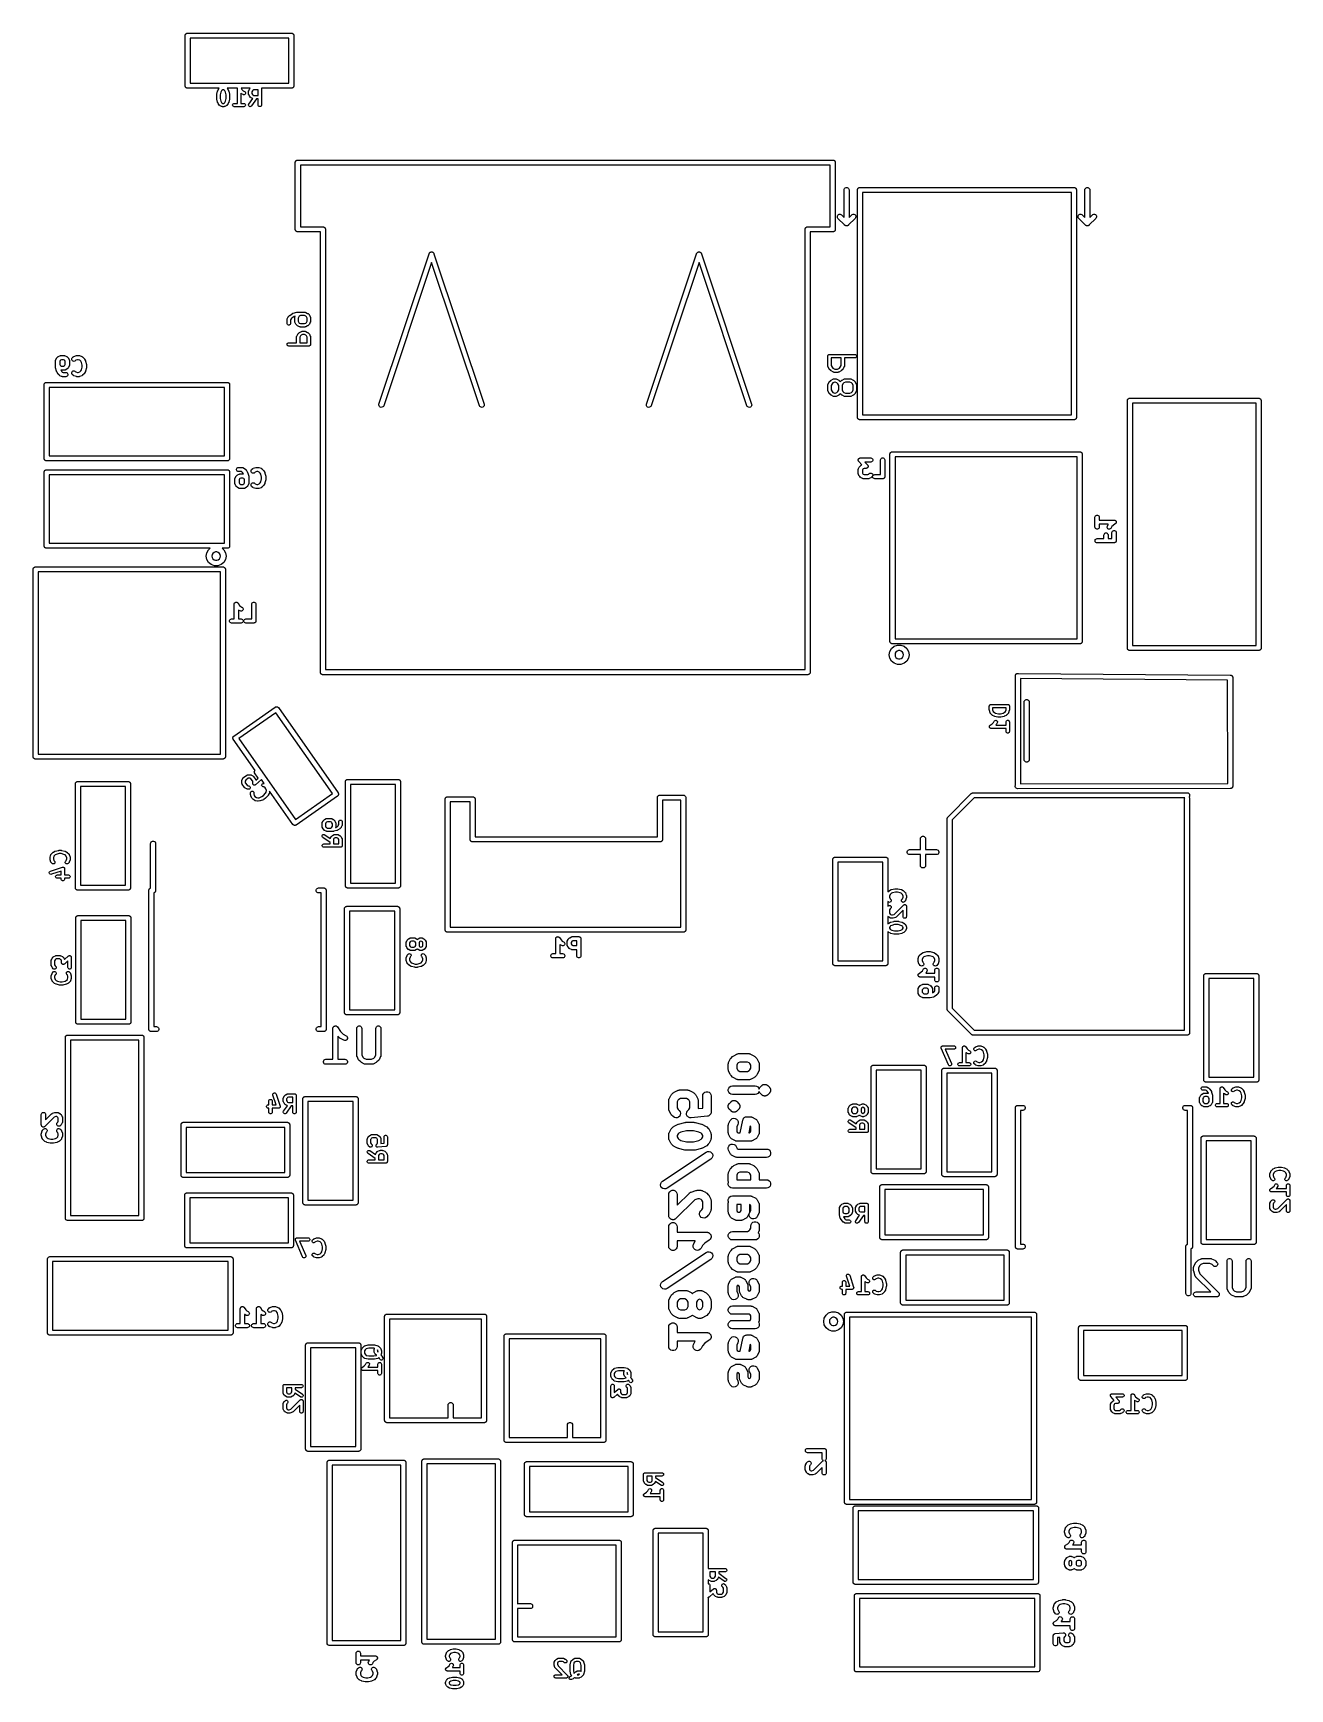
# Model space of a CAD drawing. Extents: x 85.7 to 123.3, y -104.5 to -55.
import ezdxf

# ---------------------------------------------------------------- set-up
doc = ezdxf.new("R2010")
doc.units = 0
doc.header["$MEASUREMENT"] = 0
doc.layers.add('BLACK', color=7, linetype='CONTINUOUS')

msp = doc.modelspace()

# ---------------------------------------------------------------- linework, layer by layer
at = {"layer": 'BLACK', "linetype": 'CONTINUOUS'}
for p, q in [((90.2417, -55.0609), (90.244, -55.0546)), ((90.2417, -55.0676), (90.2417, -55.0609)), ((90.2417, -56.5807), (90.2417, -55.0676)), ((90.244, -55.0546), (90.2452, -55.0481)), ((90.2452, -55.0481), (90.2485, -55.0423)), ((90.2485, -55.0423), (90.2508, -55.036)), ((90.2508, -55.036), (90.2551, -55.0309)), ((90.2551, -55.0309), (90.2584, -55.0252)), ((90.2584, -55.0252), (90.2635, -55.0209)), ((90.2635, -55.0209), (90.2678, -55.0158)), ((90.2678, -55.0158), (90.2735, -55.0124)), ((90.2735, -55.0124), (90.2786, -55.0082)), ((90.2786, -55.0082), (90.2849, -55.0059)), ((90.2849, -55.0059), (90.2907, -55.0026)), ((90.2907, -55.0026), (90.2972, -55.0014)), ((90.2972, -55.0014), (90.3035, -54.9991)), ((90.3035, -54.9991), (90.3102, -54.9991)), ((90.3102, -54.9991), (90.3102, -54.9991)), ((90.3102, -54.9991), (93.4233, -54.9991)), ((90.3917, -55.1491), (90.3917, -56.4991)), ((93.3417, -55.1491), (90.3917, -55.1491)), ((93.3417, -56.4991), (93.3417, -55.1491)), ((93.4233, -54.9991), (93.4299, -54.9991)), ((93.4233, -54.9991), (93.4233, -54.9991)), ((93.4299, -54.9991), (93.4362, -55.0014)), ((93.4362, -55.0014), (93.4428, -55.0026)), ((93.4428, -55.0026), (93.4485, -55.0059)), ((93.4485, -55.0059), (93.4548, -55.0082)), ((93.4548, -55.0082), (93.4599, -55.0124)), ((93.4599, -55.0124), (93.4657, -55.0158)), ((93.4657, -55.0158), (93.47, -55.0209)), ((93.47, -55.0209), (93.4751, -55.0252)), ((93.4751, -55.0252), (93.4784, -55.0309)), ((93.4784, -55.0309), (93.4827, -55.036)), ((93.4827, -55.036), (93.485, -55.0423)), ((93.485, -55.0423), (93.4883, -55.0481)), ((93.4883, -55.0481), (93.4894, -55.0546)), ((93.4894, -55.0546), (93.4917, -55.0609)), ((93.4917, -55.0609), (93.4917, -55.0676)), ((93.4917, -55.0676), (93.4917, -55.0676)), ((93.4917, -55.0676), (93.4917, -56.5807)), ((90.2417, -56.5873), (90.2417, -56.5807)), ((90.2417, -56.5807), (90.2417, -56.5807)), ((90.244, -56.5936), (90.2417, -56.5873)), ((90.2452, -56.6002), (90.244, -56.5936)), ((90.2485, -56.6059), (90.2452, -56.6002)), ((90.2508, -56.6122), (90.2485, -56.6059)), ((90.255, -56.6173), (90.2508, -56.6122)), ((90.2584, -56.6231), (90.255, -56.6173)), ((90.2635, -56.6274), (90.2584, -56.6231)), ((90.2678, -56.6325), (90.2635, -56.6274)), ((90.2735, -56.6358), (90.2678, -56.6325)), ((90.2786, -56.6401), (90.2735, -56.6358)), ((90.2849, -56.6424), (90.2786, -56.6401)), ((90.2907, -56.6457), (90.2849, -56.6424)), ((90.2972, -56.6468), (90.2907, -56.6457)), ((90.3035, -56.6491), (90.2972, -56.6468)), ((90.3102, -56.6491), (90.3035, -56.6491)), ((91.2615, -56.6491), (90.3102, -56.6491)), ((90.3102, -56.6491), (90.3102, -56.6491)), ((90.3917, -56.4991), (93.3417, -56.4991)), ((91.1858, -56.8408), (91.1868, -56.8348)), ((91.1858, -56.9598), (91.1858, -56.8408)), ((91.1868, -56.9659), (91.1858, -56.9598)), ((91.1868, -56.8348), (91.1873, -56.8287)), ((91.1873, -56.972), (91.1868, -56.9659)), ((91.1873, -56.8287), (91.2111, -56.7334)), ((91.2111, -57.0672), (91.1873, -56.972)), ((91.2111, -56.7334), (91.2133, -56.7284)), ((91.2133, -56.7284), (91.2149, -56.7232)), ((91.2149, -56.7232), (91.2387, -56.6756)), ((91.2387, -56.6756), (91.2434, -56.6691)), ((91.2434, -56.6691), (91.248, -56.6626)), ((91.248, -56.6626), (91.2615, -56.6491)), ((91.3068, -56.763), (91.2858, -56.8469)), ((91.2858, -56.8469), (91.2858, -56.9537)), ((91.2858, -56.9537), (91.3068, -57.0376)), ((91.3245, -56.7275), (91.3068, -56.763)), ((91.3368, -56.7152), (91.3245, -56.7275)), ((91.3666, -56.7003), (91.3368, -56.7152)), ((91.3906, -56.7003), (91.3666, -56.7003)), ((91.4204, -56.7152), (91.3906, -56.7003)), ((91.4328, -56.7275), (91.4204, -56.7152)), ((91.4505, -56.763), (91.4328, -56.7275)), ((91.4715, -56.8469), (91.4505, -56.763)), ((91.4505, -57.0376), (91.4715, -56.9537)), ((91.4715, -56.9537), (91.4715, -56.8469)), ((91.805, -56.6491), (91.4958, -56.6491)), ((91.4958, -56.6491), (91.5092, -56.6626)), ((91.5092, -56.6626), (91.5138, -56.6691)), ((91.5138, -56.6691), (91.5186, -56.6756)), ((91.5186, -56.6756), (91.5424, -56.7232)), ((91.5424, -56.7232), (91.544, -56.7284)), ((91.544, -56.7284), (91.5462, -56.7334)), ((91.5462, -56.7334), (91.57, -56.8287)), ((91.57, -56.972), (91.5462, -57.0672)), ((91.57, -56.8287), (91.5704, -56.8348)), ((91.5704, -56.9659), (91.57, -56.972)), ((91.5704, -56.8348), (91.5715, -56.8408)), ((91.5715, -56.9598), (91.5704, -56.9659)), ((91.5715, -56.8408), (91.5715, -56.9598)), ((91.8048, -56.6503), (91.805, -56.6491)), ((91.8048, -57.1003), (91.8048, -56.6503)), ((91.9147, -56.8047), (91.9048, -56.7948)), ((91.9048, -56.7948), (91.9048, -57.1003)), ((92.1901, -56.6491), (91.9141, -56.6491)), ((91.9141, -56.6491), (91.9413, -56.6899)), ((91.9212, -56.8093), (91.9147, -56.8047)), ((91.9277, -56.8141), (91.9212, -56.8093)), ((91.9753, -56.8379), (91.9277, -56.8141)), ((91.9413, -56.6899), (91.9797, -56.7283)), ((91.992, -56.8428), (91.9753, -56.8379)), ((91.9797, -56.7283), (92.02, -56.7484)), ((92.0093, -56.8418), (91.992, -56.8428)), ((92.0252, -56.8349), (92.0093, -56.8418)), ((92.02, -56.7484), (92.034, -56.7588)), ((92.0378, -56.823), (92.0252, -56.8349)), ((92.034, -56.7588), (92.0435, -56.7733)), ((92.0456, -56.8074), (92.0378, -56.823)), ((92.0435, -56.7733), (92.0476, -56.7902)), ((92.0476, -56.7902), (92.0456, -56.8074)), ((92.1381, -56.7455), (92.1386, -56.7427)), ((92.1381, -56.817), (92.1381, -56.7455)), ((92.1386, -56.8198), (92.1381, -56.817)), ((92.1385, -56.7398), (92.1401, -56.7342)), ((92.1386, -56.7427), (92.1385, -56.7398)), ((92.1385, -56.8227), (92.1386, -56.8198)), ((92.1401, -56.8283), (92.1385, -56.8227)), ((92.1401, -56.7342), (92.1412, -56.7284)), ((92.1412, -56.8341), (92.1401, -56.8283)), ((92.1412, -56.7284), (92.1426, -56.7259)), ((92.1426, -56.8366), (92.1412, -56.8341)), ((92.1426, -56.7259), (92.1434, -56.7232)), ((92.1434, -56.8393), (92.1426, -56.8366)), ((92.1434, -56.7232), (92.1672, -56.6756)), ((92.1672, -56.887), (92.1434, -56.8393)), ((92.1472, -57.1216), (92.2622, -56.9573)), ((92.1672, -56.6756), (92.172, -56.6691)), ((92.172, -56.8934), (92.1672, -56.887)), ((92.172, -56.6691), (92.1766, -56.6626)), ((92.1766, -56.9), (92.172, -56.8934)), ((92.1766, -56.6626), (92.1901, -56.6491)), ((92.2004, -56.9238), (92.1766, -56.9)), ((92.207, -56.9284), (92.2004, -56.9238)), ((92.2134, -56.9331), (92.207, -56.9284)), ((92.261, -56.9569), (92.2134, -56.9331)), ((92.3808, -56.9622), (92.2291, -57.179)), ((92.2531, -56.7275), (92.2381, -56.7574)), ((92.2381, -56.7574), (92.2381, -56.8052)), ((92.2381, -56.8052), (92.2531, -56.835)), ((92.2654, -56.7152), (92.2531, -56.7275)), ((92.2531, -56.835), (92.2654, -56.8473)), ((92.2622, -56.9573), (92.261, -56.9569)), ((92.2952, -56.7003), (92.2654, -56.7152)), ((92.2654, -56.8473), (92.2952, -56.8622)), ((92.4239, -56.7003), (92.2952, -56.7003)), ((92.2952, -56.8622), (92.4239, -56.8622)), ((92.4239, -56.9622), (92.3808, -56.9622)), ((92.4239, -56.8622), (92.4239, -56.7003)), ((92.4239, -57.1503), (92.4239, -56.9622)), ((93.4233, -56.6491), (92.5237, -56.6491)), ((92.5237, -56.6491), (92.5239, -56.6503)), ((92.5239, -56.6503), (92.5239, -57.1503)), ((93.4299, -56.6491), (93.4233, -56.6491)), ((93.4233, -56.6491), (93.4233, -56.6491)), ((93.4362, -56.6468), (93.4299, -56.6491)), ((93.4428, -56.6457), (93.4362, -56.6468)), ((93.4485, -56.6424), (93.4428, -56.6457)), ((93.4548, -56.6401), (93.4485, -56.6424)), ((93.4599, -56.6358), (93.4548, -56.6401)), ((93.4657, -56.6325), (93.4599, -56.6358)), ((93.47, -56.6274), (93.4657, -56.6325)), ((93.4751, -56.6231), (93.47, -56.6274)), ((93.4784, -56.6173), (93.4751, -56.6231)), ((93.4827, -56.6122), (93.4784, -56.6173)), ((93.485, -56.6059), (93.4827, -56.6122)), ((93.4883, -56.6002), (93.485, -56.6059)), ((93.4894, -56.5936), (93.4883, -56.6002)), ((93.4917, -56.5873), (93.4894, -56.5936)), ((93.4917, -56.5807), (93.4917, -56.5807)), ((93.4917, -56.5807), (93.4917, -56.5873)), ((91.2133, -57.0722), (91.2111, -57.0672)), ((91.2149, -57.0774), (91.2133, -57.0722)), ((91.2387, -57.1251), (91.2149, -57.0774)), ((91.2434, -57.1315), (91.2387, -57.1251)), ((91.248, -57.138), (91.2434, -57.1315)), ((91.2718, -57.1619), (91.248, -57.138)), ((91.2784, -57.1664), (91.2718, -57.1619)), ((91.2848, -57.1712), (91.2784, -57.1664)), ((91.3325, -57.195), (91.2848, -57.1712)), ((91.3068, -57.0376), (91.3245, -57.0731)), ((91.3245, -57.0731), (91.3368, -57.0854)), ((91.3352, -57.1959), (91.3325, -57.195)), ((91.3377, -57.1973), (91.3352, -57.1959)), ((91.3368, -57.0854), (91.3666, -57.1003)), ((91.3435, -57.1983), (91.3377, -57.1973)), ((91.3491, -57.2), (91.3435, -57.1983)), ((91.352, -57.1998), (91.3491, -57.2)), ((91.3548, -57.2003), (91.352, -57.1998)), ((91.4024, -57.2003), (91.3548, -57.2003)), ((91.3666, -57.1003), (91.3906, -57.1003)), ((91.3906, -57.1003), (91.4204, -57.0854)), ((91.4053, -57.1998), (91.4024, -57.2003)), ((91.4082, -57.2), (91.4053, -57.1998)), ((91.4138, -57.1983), (91.4082, -57.2)), ((91.4195, -57.1973), (91.4138, -57.1983)), ((91.422, -57.1959), (91.4195, -57.1973)), ((91.4204, -57.0854), (91.4328, -57.0731)), ((91.4248, -57.195), (91.422, -57.1959)), ((91.4724, -57.1712), (91.4248, -57.195)), ((91.4328, -57.0731), (91.4505, -57.0376)), ((91.4789, -57.1664), (91.4724, -57.1712)), ((91.4854, -57.1619), (91.4789, -57.1664)), ((91.5092, -57.138), (91.4854, -57.1619)), ((91.5138, -57.1315), (91.5092, -57.138)), ((91.5186, -57.1251), (91.5138, -57.1315)), ((91.5424, -57.0774), (91.5186, -57.1251)), ((91.544, -57.0722), (91.5424, -57.0774)), ((91.5462, -57.0672), (91.544, -57.0722)), ((91.6627, -57.1416), (91.6687, -57.1253)), ((91.6627, -57.159), (91.6627, -57.1416)), ((91.6687, -57.1753), (91.6627, -57.159)), ((91.6687, -57.1253), (91.6798, -57.112)), ((91.6798, -57.1886), (91.6687, -57.1753)), ((91.6798, -57.112), (91.6949, -57.1033)), ((91.6949, -57.1973), (91.6798, -57.1886)), ((91.6949, -57.1033), (91.712, -57.1003)), ((91.712, -57.2003), (91.6949, -57.1973)), ((91.712, -57.1003), (91.8048, -57.1003)), ((91.9977, -57.2003), (91.712, -57.2003)), ((91.9048, -57.1003), (91.9977, -57.1003)), ((91.9977, -57.1003), (92.0148, -57.1033)), ((92.0148, -57.1973), (91.9977, -57.2003)), ((92.0148, -57.1033), (92.0298, -57.112)), ((92.0298, -57.1886), (92.0148, -57.1973)), ((92.0298, -57.112), (92.041, -57.1253)), ((92.041, -57.1753), (92.0298, -57.1886)), ((92.041, -57.1253), (92.0469, -57.1416)), ((92.0469, -57.159), (92.041, -57.1753)), ((92.0469, -57.1416), (92.0469, -57.159)), ((92.1383, -57.1547), (92.1398, -57.1374)), ((92.1428, -57.1714), (92.1383, -57.1547)), ((92.1398, -57.1374), (92.1472, -57.1216)), ((92.1528, -57.1857), (92.1428, -57.1714)), ((92.167, -57.1956), (92.1528, -57.1857)), ((92.1838, -57.2001), (92.167, -57.1956)), ((92.2011, -57.1986), (92.1838, -57.2001)), ((92.2168, -57.1913), (92.2011, -57.1986)), ((92.2291, -57.179), (92.2168, -57.1913)), ((92.4269, -57.1674), (92.4239, -57.1503)), ((92.4356, -57.1824), (92.4269, -57.1674)), ((92.4489, -57.1936), (92.4356, -57.1824)), ((92.4652, -57.1995), (92.4489, -57.1936)), ((92.4825, -57.1995), (92.4652, -57.1995)), ((92.4989, -57.1936), (92.4825, -57.1995)), ((92.5122, -57.1824), (92.4989, -57.1936)), ((92.5208, -57.1674), (92.5122, -57.1824)), ((92.5239, -57.1503), (92.5208, -57.1674)), ((93.5377, -58.8587), (93.54, -58.8524)), ((93.5377, -58.8653), (93.5377, -58.8587)), ((93.5377, -60.8587), (93.5377, -58.8653)), ((93.5377, -58.8653), (93.5377, -58.8653)), ((93.54, -58.8524), (93.5411, -58.8459)), ((93.5411, -58.8459), (93.5445, -58.8401)), ((93.5445, -58.8401), (93.5467, -58.8338)), ((93.5467, -58.8338), (93.551, -58.8287)), ((93.551, -58.8287), (93.5544, -58.8229)), ((93.5544, -58.8229), (93.5595, -58.8187)), ((93.5595, -58.8187), (93.5637, -58.8136)), ((93.5637, -58.8136), (93.5695, -58.8102)), ((93.5695, -58.8102), (93.5746, -58.8059)), ((93.5746, -58.8059), (93.5809, -58.8037)), ((93.5809, -58.8037), (93.5867, -58.8003)), ((93.5867, -58.8003), (93.5932, -58.7992)), ((93.5932, -58.7992), (93.5995, -58.7969)), ((93.5995, -58.7969), (93.6061, -58.7969)), ((93.6061, -58.7969), (93.6061, -58.7969)), ((93.6061, -58.7969), (109.619, -58.7969)), ((93.6877, -58.9469), (93.6877, -60.7969)), ((109.538, -58.9469), (93.6877, -58.9469)), ((109.538, -60.7969), (109.538, -58.9469)), ((109.619, -58.7969), (109.626, -58.7969)), ((109.619, -58.7969), (109.619, -58.7969)), ((109.626, -58.7969), (109.632, -58.7992)), ((109.632, -58.7992), (109.639, -58.8003)), ((109.639, -58.8003), (109.645, -58.8037)), ((109.645, -58.8037), (109.651, -58.8059)), ((109.651, -58.8059), (109.656, -58.8102)), ((109.656, -58.8102), (109.662, -58.8136)), ((109.662, -58.8136), (109.666, -58.8187)), ((109.666, -58.8187), (109.671, -58.8229)), ((109.671, -58.8229), (109.674, -58.8287)), ((109.674, -58.8287), (109.679, -58.8338)), ((109.679, -58.8338), (109.681, -58.8401)), ((109.681, -58.8401), (109.684, -58.8459)), ((109.684, -58.8459), (109.685, -58.8524)), ((109.685, -58.8524), (109.688, -58.8587)), ((109.688, -58.8587), (109.688, -58.8653)), ((109.688, -58.8653), (109.688, -58.8653)), ((109.688, -58.8653), (109.688, -60.8785)), ((109.952, -59.687), (109.955, -59.6676)), ((109.952, -60.5125), (109.952, -59.687)), ((109.955, -59.6676), (109.969, -59.6446)), ((109.969, -59.6446), (109.989, -59.6276)), ((109.989, -59.6276), (110.014, -59.6186)), ((110.014, -59.6186), (110.04, -59.6186)), ((110.04, -59.6186), (110.065, -59.6276)), ((110.065, -59.6276), (110.085, -59.6446)), ((110.085, -59.6446), (110.098, -59.6676)), ((110.098, -59.6676), (110.102, -59.687)), ((110.102, -59.687), (110.102, -60.5125)), ((110.352, -59.6804), (110.354, -59.6741)), ((110.352, -59.687), (110.352, -59.6804)), ((110.352, -66.4804), (110.352, -59.687)), ((110.352, -59.687), (110.352, -59.687)), ((110.354, -59.6741), (110.355, -59.6676)), ((110.355, -59.6676), (110.359, -59.6618)), ((110.359, -59.6618), (110.361, -59.6555)), ((110.361, -59.6555), (110.365, -59.6504)), ((110.365, -59.6504), (110.369, -59.6446)), ((110.369, -59.6446), (110.374, -59.6404)), ((110.374, -59.6404), (110.378, -59.6353)), ((110.378, -59.6353), (110.384, -59.6319)), ((110.384, -59.6319), (110.389, -59.6276)), ((110.389, -59.6276), (110.395, -59.6254)), ((110.395, -59.6254), (110.401, -59.622)), ((110.401, -59.622), (110.407, -59.6209)), ((110.407, -59.6209), (110.414, -59.6186)), ((110.414, -59.6186), (110.42, -59.6186)), ((110.42, -59.6186), (110.42, -59.6186)), ((110.42, -59.6186), (116.833, -59.6186)), ((110.502, -59.7686), (110.502, -66.4186)), ((116.752, -59.7686), (110.502, -59.7686)), ((116.752, -66.4186), (116.752, -59.7686)), ((116.833, -59.6186), (116.84, -59.6186)), ((116.833, -59.6186), (116.833, -59.6186)), ((116.84, -59.6186), (116.846, -59.6209)), ((116.846, -59.6209), (116.853, -59.622)), ((116.853, -59.622), (116.859, -59.6254)), ((116.859, -59.6254), (116.865, -59.6276)), ((116.865, -59.6276), (116.87, -59.6319)), ((116.87, -59.6319), (116.876, -59.6353)), ((116.876, -59.6353), (116.88, -59.6404)), ((116.88, -59.6404), (116.885, -59.6446)), ((116.885, -59.6446), (116.889, -59.6504)), ((116.889, -59.6504), (116.893, -59.6555)), ((116.893, -59.6555), (116.895, -59.6618)), ((116.895, -59.6618), (116.898, -59.6676)), ((116.898, -59.6676), (116.9, -59.6741)), ((116.9, -59.6741), (116.902, -59.6804)), ((116.902, -59.6804), (116.902, -59.687)), ((116.902, -59.687), (116.902, -59.687)), ((116.902, -59.687), (116.902, -66.5002)), ((117.152, -59.687), (117.155, -59.6676)), ((117.152, -60.5125), (117.152, -59.687)), ((117.155, -59.6676), (117.169, -59.6446)), ((117.169, -59.6446), (117.189, -59.6276)), ((117.189, -59.6276), (117.214, -59.6186)), ((117.214, -59.6186), (117.24, -59.6186)), ((117.24, -59.6186), (117.265, -59.6276)), ((117.265, -59.6276), (117.285, -59.6446)), ((117.285, -59.6446), (117.298, -59.6676)), ((117.298, -59.6676), (117.302, -59.687)), ((117.302, -59.687), (117.302, -60.5125)), ((109.765, -60.4499), (109.783, -60.4312)), ((109.783, -60.4312), (109.807, -60.42)), ((109.807, -60.42), (109.834, -60.4177)), ((109.834, -60.4177), (109.859, -60.4246)), ((109.859, -60.4246), (109.875, -60.4359)), ((109.875, -60.4359), (109.952, -60.5125)), ((110.102, -60.5125), (110.179, -60.4359)), ((110.179, -60.4359), (110.195, -60.4246)), ((110.195, -60.4246), (110.22, -60.4177)), ((110.22, -60.4177), (110.247, -60.42)), ((110.247, -60.42), (110.271, -60.4312)), ((110.271, -60.4312), (110.289, -60.4499)), ((116.965, -60.4499), (116.983, -60.4312)), ((116.983, -60.4312), (117.007, -60.42)), ((117.007, -60.42), (117.034, -60.4177)), ((117.034, -60.4177), (117.059, -60.4246)), ((117.059, -60.4246), (117.075, -60.4359)), ((117.075, -60.4359), (117.152, -60.5125)), ((117.302, -60.5125), (117.379, -60.4359)), ((117.379, -60.4359), (117.395, -60.4246)), ((117.395, -60.4246), (117.42, -60.4177)), ((117.42, -60.4177), (117.447, -60.42)), ((117.447, -60.42), (117.471, -60.4312)), ((117.471, -60.4312), (117.489, -60.4499)), ((93.5377, -60.8851), (93.5377, -60.8587)), ((93.54, -60.8914), (93.5377, -60.8851)), ((93.5411, -60.8979), (93.54, -60.8914)), ((93.5445, -60.9037), (93.5411, -60.8979)), ((93.5467, -60.91), (93.5445, -60.9037)), ((93.551, -60.9151), (93.5467, -60.91)), ((93.5544, -60.9209), (93.551, -60.9151)), ((93.5595, -60.9251), (93.5544, -60.9209)), ((93.5637, -60.9302), (93.5595, -60.9251)), ((93.5695, -60.9336), (93.5637, -60.9302)), ((93.5746, -60.9379), (93.5695, -60.9336)), ((93.5809, -60.9401), (93.5746, -60.9379)), ((93.5867, -60.9435), (93.5809, -60.9401)), ((93.6877, -60.7969), (94.3693, -60.7969)), ((94.3693, -60.7969), (94.3693, -60.7969)), ((94.3693, -60.7969), (94.3759, -60.7969)), ((94.3759, -60.7969), (94.3822, -60.7992)), ((94.3822, -60.7992), (94.3887, -60.8003)), ((94.3887, -60.8003), (94.3945, -60.8037)), ((94.3945, -60.8037), (94.4008, -60.8059)), ((94.4008, -60.8059), (94.4059, -60.8102)), ((94.4059, -60.8102), (94.4117, -60.8136)), ((94.4117, -60.8136), (94.4159, -60.8187)), ((94.4159, -60.8187), (94.421, -60.8229)), ((94.421, -60.8229), (94.4244, -60.8287)), ((94.4244, -60.8287), (94.4287, -60.8338)), ((94.4287, -60.8338), (94.4309, -60.8401)), ((94.4309, -60.8401), (94.4343, -60.8459)), ((94.4343, -60.8459), (94.4354, -60.8524)), ((94.4354, -60.8524), (94.4377, -60.8587)), ((94.4377, -60.8587), (94.4377, -60.8653)), ((94.4377, -60.8653), (94.4377, -60.8653)), ((94.4377, -60.8653), (94.4377, -74.0469)), ((108.788, -60.8587), (108.79, -60.8524)), ((108.788, -60.8653), (108.788, -60.8587)), ((108.788, -74.0469), (108.788, -60.8653)), ((108.79, -60.8524), (108.791, -60.8459)), ((108.791, -60.8459), (108.794, -60.8401)), ((108.794, -60.8401), (108.797, -60.8338)), ((108.797, -60.8338), (108.801, -60.8287)), ((108.801, -60.8287), (108.804, -60.8229)), ((108.804, -60.8229), (108.809, -60.8187)), ((108.809, -60.8187), (108.814, -60.8136)), ((108.814, -60.8136), (108.82, -60.8102)), ((108.82, -60.8102), (108.825, -60.8059)), ((108.825, -60.8059), (108.831, -60.8037)), ((108.831, -60.8037), (108.837, -60.8003)), ((108.837, -60.8003), (108.843, -60.7992)), ((108.843, -60.7992), (108.849, -60.7969)), ((108.849, -60.7969), (108.856, -60.7969)), ((108.856, -60.7969), (108.856, -60.7969)), ((108.856, -60.7969), (109.538, -60.7969)), ((109.645, -60.9401), (109.639, -60.9435)), ((109.651, -60.9379), (109.645, -60.9401)), ((109.656, -60.9336), (109.651, -60.9379)), ((109.662, -60.9302), (109.656, -60.9336)), ((109.666, -60.9251), (109.662, -60.9302)), ((109.671, -60.9209), (109.666, -60.9251)), ((109.674, -60.9151), (109.671, -60.9209)), ((109.679, -60.91), (109.674, -60.9151)), ((109.681, -60.9037), (109.679, -60.91)), ((109.684, -60.8979), (109.681, -60.9037)), ((109.685, -60.8914), (109.684, -60.8979)), ((109.688, -60.8851), (109.685, -60.8914)), ((109.688, -60.8785), (109.688, -60.8785)), ((109.688, -60.8785), (109.688, -60.8851)), ((109.751, -60.5002), (109.753, -60.4739)), ((109.758, -60.5258), (109.751, -60.5002)), ((109.753, -60.4739), (109.765, -60.4499)), ((109.769, -60.542), (109.758, -60.5258)), ((109.967, -60.7397), (109.769, -60.542)), ((109.969, -60.7426), (109.967, -60.7397)), ((109.976, -60.7489), (109.969, -60.7426)), ((109.979, -60.7513), (109.976, -60.7489)), ((109.983, -60.756), (109.979, -60.7513)), ((109.979, -60.7513), (109.979, -60.7513)), ((109.986, -60.7574), (109.983, -60.756)), ((109.989, -60.7596), (109.986, -60.7574)), ((109.992, -60.7607), (109.989, -60.7596)), ((109.995, -60.7626), (109.992, -60.7607)), ((110.001, -60.7643), (109.995, -60.7626)), ((110.007, -60.7672), (110.001, -60.7643)), ((110.011, -60.7675), (110.007, -60.7672)), ((110.014, -60.7686), (110.011, -60.7675)), ((110.017, -60.7686), (110.014, -60.7686)), ((110.02, -60.7695), (110.017, -60.7686)), ((110.027, -60.7689), (110.02, -60.7695)), ((110.034, -60.7695), (110.027, -60.7689)), ((110.037, -60.7686), (110.034, -60.7695)), ((110.04, -60.7686), (110.037, -60.7686)), ((110.043, -60.7675), (110.04, -60.7686)), ((110.047, -60.7672), (110.043, -60.7675)), ((110.053, -60.7643), (110.047, -60.7672)), ((110.059, -60.7626), (110.053, -60.7643)), ((110.062, -60.7607), (110.059, -60.7626)), ((110.065, -60.7596), (110.062, -60.7607)), ((110.068, -60.7574), (110.065, -60.7596)), ((110.071, -60.756), (110.068, -60.7574)), ((110.075, -60.7513), (110.071, -60.756)), ((110.078, -60.7489), (110.075, -60.7513)), ((110.075, -60.7513), (110.075, -60.7513)), ((110.085, -60.7426), (110.078, -60.7489)), ((110.087, -60.7397), (110.085, -60.7426)), ((110.285, -60.542), (110.087, -60.7397)), ((110.296, -60.5258), (110.285, -60.542)), ((110.289, -60.4499), (110.3, -60.4739)), ((110.303, -60.5002), (110.296, -60.5258)), ((110.3, -60.4739), (110.303, -60.5002)), ((116.951, -60.5002), (116.953, -60.4739)), ((116.958, -60.5258), (116.951, -60.5002)), ((116.953, -60.4739), (116.965, -60.4499)), ((116.969, -60.542), (116.958, -60.5258)), ((117.167, -60.7397), (116.969, -60.542)), ((117.169, -60.7426), (117.167, -60.7397)), ((117.176, -60.7489), (117.169, -60.7426)), ((117.179, -60.7513), (117.176, -60.7489)), ((117.183, -60.756), (117.179, -60.7513)), ((117.179, -60.7513), (117.179, -60.7513)), ((117.186, -60.7574), (117.183, -60.756)), ((117.189, -60.7596), (117.186, -60.7574)), ((117.192, -60.7607), (117.189, -60.7596)), ((117.195, -60.7626), (117.192, -60.7607)), ((117.201, -60.7643), (117.195, -60.7626)), ((117.207, -60.7672), (117.201, -60.7643)), ((117.211, -60.7675), (117.207, -60.7672)), ((117.214, -60.7686), (117.211, -60.7675)), ((117.217, -60.7686), (117.214, -60.7686)), ((117.22, -60.7695), (117.217, -60.7686)), ((117.227, -60.7689), (117.22, -60.7695)), ((117.234, -60.7695), (117.227, -60.7689)), ((117.237, -60.7686), (117.234, -60.7695)), ((117.24, -60.7686), (117.237, -60.7686)), ((117.243, -60.7675), (117.24, -60.7686)), ((117.247, -60.7672), (117.243, -60.7675)), ((117.253, -60.7643), (117.247, -60.7672)), ((117.259, -60.7626), (117.253, -60.7643)), ((117.262, -60.7607), (117.259, -60.7626)), ((117.265, -60.7596), (117.262, -60.7607)), ((117.268, -60.7574), (117.265, -60.7596)), ((117.271, -60.756), (117.268, -60.7574)), ((117.275, -60.7513), (117.271, -60.756)), ((117.278, -60.7489), (117.275, -60.7513)), ((117.275, -60.7513), (117.275, -60.7513)), ((117.285, -60.7426), (117.278, -60.7489)), ((117.287, -60.7397), (117.285, -60.7426)), ((117.485, -60.542), (117.287, -60.7397)), ((117.496, -60.5258), (117.485, -60.542)), ((117.489, -60.4499), (117.5, -60.4739)), ((117.503, -60.5002), (117.496, -60.5258)), ((117.5, -60.4739), (117.503, -60.5002)), ((93.5932, -60.9446), (93.5867, -60.9435)), ((93.5995, -60.9469), (93.5932, -60.9446)), ((93.6061, -60.9469), (93.5995, -60.9469)), ((94.2877, -60.9469), (93.6061, -60.9469)), ((93.6061, -60.9469), (93.6061, -60.9469)), ((94.2877, -74.1087), (94.2877, -60.9469)), ((109.619, -60.9469), (108.938, -60.9469)), ((108.938, -60.9469), (108.938, -74.1285)), ((109.626, -60.9469), (109.619, -60.9469)), ((109.619, -60.9469), (109.619, -60.9469)), ((109.632, -60.9446), (109.626, -60.9469)), ((109.639, -60.9435), (109.632, -60.9446)), ((96.0395, -66.1044), (97.5401, -61.6024)), ((97.6127, -61.8591), (96.1818, -66.1518)), ((97.5401, -61.6024), (97.5419, -61.5939)), ((97.5419, -61.5939), (97.5477, -61.5844)), ((97.5477, -61.5844), (97.553, -61.5746)), ((97.553, -61.5746), (97.5546, -61.5732)), ((97.5546, -61.5732), (97.5557, -61.5714)), ((97.5557, -61.5714), (97.5645, -61.5644)), ((97.5645, -61.5644), (97.5728, -61.557)), ((97.5728, -61.557), (97.5748, -61.5562)), ((97.5748, -61.5562), (97.5764, -61.5549)), ((97.5764, -61.5549), (97.587, -61.5514)), ((97.587, -61.5514), (97.5974, -61.5473)), ((97.5974, -61.5473), (97.5995, -61.5472)), ((97.5995, -61.5472), (97.6015, -61.5466)), ((97.6015, -61.5466), (97.6127, -61.5469)), ((97.6127, -61.5469), (97.6239, -61.5466)), ((99.0436, -66.1518), (97.6127, -61.8591)), ((97.6239, -61.5466), (97.6259, -61.5472)), ((97.6259, -61.5472), (97.628, -61.5473)), ((97.628, -61.5473), (97.6384, -61.5514)), ((97.6384, -61.5514), (97.649, -61.5549)), ((97.649, -61.5549), (97.6506, -61.5562)), ((97.6506, -61.5562), (97.6526, -61.557)), ((97.6526, -61.557), (97.6609, -61.5644)), ((97.6609, -61.5644), (97.6697, -61.5714)), ((97.6697, -61.5714), (97.6708, -61.5732)), ((97.6708, -61.5732), (97.6724, -61.5746)), ((97.6724, -61.5746), (97.6777, -61.5844)), ((97.6777, -61.5844), (97.6835, -61.5939)), ((97.6835, -61.5939), (97.6853, -61.6024)), ((97.6853, -61.6024), (99.1859, -66.1044)), ((104.039, -66.1044), (105.54, -61.6024)), ((105.613, -61.8591), (104.182, -66.1518)), ((105.54, -61.6024), (105.542, -61.5939)), ((105.542, -61.5939), (105.548, -61.5844)), ((105.548, -61.5844), (105.553, -61.5746)), ((105.553, -61.5746), (105.555, -61.5732)), ((105.555, -61.5732), (105.556, -61.5714)), ((105.556, -61.5714), (105.564, -61.5644)), ((105.564, -61.5644), (105.573, -61.557)), ((105.573, -61.557), (105.575, -61.5562)), ((105.575, -61.5562), (105.576, -61.5549)), ((105.576, -61.5549), (105.587, -61.5514)), ((105.587, -61.5514), (105.597, -61.5473)), ((105.597, -61.5473), (105.6, -61.5472)), ((105.6, -61.5472), (105.602, -61.5466)), ((105.602, -61.5466), (105.613, -61.5469)), ((105.613, -61.5469), (105.624, -61.5466)), ((107.044, -66.1518), (105.613, -61.8591)), ((105.624, -61.5466), (105.626, -61.5472)), ((105.626, -61.5472), (105.628, -61.5473)), ((105.628, -61.5473), (105.638, -61.5514)), ((105.638, -61.5514), (105.649, -61.5549)), ((105.649, -61.5549), (105.651, -61.5562)), ((105.651, -61.5562), (105.653, -61.557)), ((105.653, -61.557), (105.661, -61.5644)), ((105.661, -61.5644), (105.67, -61.5714)), ((105.67, -61.5714), (105.671, -61.5732)), ((105.671, -61.5732), (105.672, -61.5746)), ((105.672, -61.5746), (105.678, -61.5844)), ((105.678, -61.5844), (105.684, -61.5939)), ((105.684, -61.5939), (105.685, -61.6024)), ((105.685, -61.6024), (107.186, -66.1044)), ((93.3707, -63.4446), (93.4564, -63.3874)), ((93.4564, -63.3874), (93.4642, -63.384)), ((93.4642, -63.384), (93.472, -63.3805)), ((93.472, -63.3805), (93.5863, -63.352)), ((93.5863, -63.352), (93.5924, -63.3515)), ((93.5924, -63.3515), (93.5984, -63.3505)), ((93.5984, -63.3505), (93.827, -63.3505)), ((93.827, -63.3505), (93.8298, -63.351)), ((93.8298, -63.351), (93.8327, -63.3508)), ((93.8327, -63.3508), (93.8383, -63.3525)), ((93.8383, -63.3525), (93.8441, -63.3535)), ((93.8441, -63.3535), (93.8466, -63.3549)), ((93.8466, -63.3549), (93.8493, -63.3557)), ((93.8493, -63.3557), (93.9065, -63.3843)), ((93.9065, -63.3843), (93.9129, -63.3891)), ((93.9129, -63.3891), (93.9195, -63.3937)), ((93.9195, -63.3937), (93.9481, -63.4223)), ((93.2913, -63.5719), (93.2918, -63.5691)), ((93.2913, -63.6862), (93.2913, -63.5719)), ((93.2943, -63.7033), (93.2913, -63.6862)), ((93.2916, -63.5662), (93.2933, -63.5606)), ((93.2918, -63.5691), (93.2916, -63.5662)), ((93.2933, -63.5606), (93.2943, -63.5548)), ((93.2943, -63.5548), (93.2957, -63.5523)), ((93.303, -63.7183), (93.2943, -63.7033)), ((93.2957, -63.5523), (93.2965, -63.5495)), ((93.2965, -63.5495), (93.3251, -63.4924)), ((93.3163, -63.7295), (93.303, -63.7183)), ((93.3326, -63.7354), (93.3163, -63.7295)), ((93.3251, -63.4924), (93.3299, -63.486)), ((93.3299, -63.486), (93.3345, -63.4794)), ((93.35, -63.7354), (93.3326, -63.7354)), ((93.3345, -63.4794), (93.3631, -63.4508)), ((93.3663, -63.7295), (93.35, -63.7354)), ((93.3631, -63.4508), (93.3671, -63.448)), ((93.3796, -63.7183), (93.3663, -63.7295)), ((93.3671, -63.448), (93.3707, -63.4446)), ((93.3883, -63.7033), (93.3796, -63.7183)), ((93.3913, -63.6862), (93.3883, -63.7033)), ((93.4109, -63.5444), (93.3913, -63.5837)), ((93.3913, -63.5837), (93.3913, -63.6862)), ((93.4303, -63.525), (93.4109, -63.5444)), ((93.5047, -63.4754), (93.4303, -63.525)), ((93.5377, -63.4672), (93.5047, -63.4754)), ((93.5198, -63.5148), (93.5203, -63.5119)), ((93.5198, -63.629), (93.5198, -63.5148)), ((93.5203, -63.6319), (93.5198, -63.629)), ((93.5202, -63.509), (93.5218, -63.5034)), ((93.5203, -63.5119), (93.5202, -63.509)), ((93.5202, -63.6348), (93.5203, -63.6319)), ((93.5218, -63.6404), (93.5202, -63.6348)), ((93.5218, -63.5034), (93.5229, -63.4977)), ((93.5229, -63.6461), (93.5218, -63.6404)), ((93.5229, -63.4977), (93.5243, -63.4952)), ((93.5243, -63.6486), (93.5229, -63.6461)), ((93.5243, -63.4952), (93.5251, -63.4924)), ((93.5251, -63.6514), (93.5243, -63.6486)), ((93.5251, -63.4924), (93.5377, -63.4672)), ((93.5537, -63.7085), (93.5251, -63.6514)), ((93.5585, -63.715), (93.5537, -63.7085)), ((93.5631, -63.7215), (93.5585, -63.715)), ((93.5916, -63.7501), (93.5631, -63.7215)), ((93.5982, -63.7547), (93.5916, -63.7501)), ((93.6046, -63.7595), (93.5982, -63.7547)), ((93.6618, -63.788), (93.6046, -63.7595)), ((93.6395, -63.4872), (93.6198, -63.5266)), ((93.6198, -63.5266), (93.6198, -63.6172)), ((93.6198, -63.6172), (93.6395, -63.6566)), ((93.6566, -63.4701), (93.6395, -63.4872)), ((93.6395, -63.6566), (93.6566, -63.6737)), ((93.6959, -63.4505), (93.6566, -63.4701)), ((93.6566, -63.6737), (93.6959, -63.6933)), ((93.6645, -63.7889), (93.6618, -63.788)), ((93.667, -63.7903), (93.6645, -63.7889)), ((93.6728, -63.7913), (93.667, -63.7903)), ((93.6784, -63.793), (93.6728, -63.7913)), ((93.6813, -63.7928), (93.6784, -63.793)), ((93.6841, -63.7933), (93.6813, -63.7928)), ((93.827, -63.7933), (93.6841, -63.7933)), ((93.8152, -63.4505), (93.6959, -63.4505)), ((93.6959, -63.6933), (93.8152, -63.6933)), ((93.8545, -63.4701), (93.8152, -63.4505)), ((93.8152, -63.6933), (93.8545, -63.6737)), ((93.8298, -63.7928), (93.827, -63.7933)), ((93.8327, -63.793), (93.8298, -63.7928)), ((93.8383, -63.7913), (93.8327, -63.793)), ((93.8441, -63.7903), (93.8383, -63.7913)), ((93.8466, -63.7889), (93.8441, -63.7903)), ((93.8493, -63.788), (93.8466, -63.7889)), ((93.9065, -63.7595), (93.8493, -63.788)), ((93.8716, -63.4872), (93.8545, -63.4701)), ((93.8545, -63.6737), (93.8716, -63.6566)), ((93.8913, -63.5266), (93.8716, -63.4872)), ((93.8716, -63.6566), (93.8913, -63.6172)), ((93.8913, -63.6172), (93.8913, -63.5266)), ((93.9129, -63.7547), (93.9065, -63.7595)), ((93.9195, -63.7501), (93.9129, -63.7547)), ((93.9481, -63.7215), (93.9195, -63.7501)), ((93.9481, -63.4223), (93.9526, -63.4288)), ((93.9526, -63.715), (93.9481, -63.7215)), ((93.9526, -63.4288), (93.9574, -63.4353)), ((93.9574, -63.7085), (93.9526, -63.715)), ((93.9574, -63.4353), (93.986, -63.4924)), ((93.986, -63.6514), (93.9574, -63.7085)), ((93.986, -63.4924), (93.9868, -63.4952)), ((93.9868, -63.6486), (93.986, -63.6514)), ((93.9868, -63.4952), (93.9883, -63.4977)), ((93.9883, -63.6461), (93.9868, -63.6486)), ((93.9883, -63.4977), (93.9893, -63.5034)), ((93.9893, -63.6404), (93.9883, -63.6461)), ((93.9893, -63.5034), (93.9909, -63.509)), ((93.9909, -63.6348), (93.9893, -63.6404)), ((93.9909, -63.509), (93.9908, -63.5119)), ((93.9908, -63.5119), (93.9913, -63.5148)), ((93.9913, -63.629), (93.9908, -63.6319)), ((93.9908, -63.6319), (93.9909, -63.6348)), ((93.9913, -63.5148), (93.9913, -63.629)), ((93.292, -64.3061), (93.298, -64.2898)), ((93.292, -64.3234), (93.292, -64.3061)), ((93.298, -64.3398), (93.292, -64.3234)), ((93.298, -64.2898), (93.3091, -64.2765)), ((93.3091, -64.3531), (93.298, -64.3398)), ((93.3091, -64.2765), (93.3242, -64.2678)), ((93.3242, -64.3617), (93.3091, -64.3531)), ((93.3242, -64.2678), (93.3413, -64.2648)), ((93.3413, -64.3648), (93.3242, -64.3617)), ((93.3413, -64.2648), (93.577, -64.2648)), ((93.9413, -64.3648), (93.3413, -64.3648)), ((93.577, -64.0862), (93.5775, -64.0833)), ((93.577, -64.2648), (93.577, -64.0862)), ((93.5773, -64.0805), (93.579, -64.0749)), ((93.5775, -64.0833), (93.5773, -64.0805)), ((93.579, -64.0749), (93.58, -64.0691)), ((93.58, -64.0691), (93.5814, -64.0666)), ((93.5814, -64.0666), (93.5823, -64.0638)), ((93.5823, -64.0638), (93.6108, -64.0067)), ((93.6108, -64.0067), (93.6156, -64.0002)), ((93.6156, -64.0002), (93.6202, -63.9937)), ((93.6202, -63.9937), (93.6488, -63.9651)), ((93.6488, -63.9651), (93.6553, -63.9605)), ((93.6553, -63.9605), (93.6618, -63.9557)), ((93.6618, -63.9557), (93.7189, -63.9272)), ((93.6966, -64.0587), (93.677, -64.098)), ((93.677, -64.098), (93.677, -64.2648)), ((93.677, -64.2648), (93.8913, -64.2648)), ((93.7137, -64.0416), (93.6966, -64.0587)), ((93.7531, -64.0219), (93.7137, -64.0416)), ((93.7189, -63.9272), (93.7217, -63.9264)), ((93.7217, -63.9264), (93.7242, -63.9249)), ((93.7242, -63.9249), (93.7299, -63.9239)), ((93.7299, -63.9239), (93.7356, -63.9222)), ((93.7356, -63.9222), (93.7384, -63.9224)), ((93.7384, -63.9224), (93.7413, -63.9219)), ((93.7413, -63.9219), (93.827, -63.9219)), ((93.8152, -64.0219), (93.7531, -64.0219)), ((93.8545, -64.0416), (93.8152, -64.0219)), ((93.827, -63.9219), (93.8298, -63.9224)), ((93.8298, -63.9224), (93.8327, -63.9222)), ((93.8327, -63.9222), (93.8383, -63.9239)), ((93.8383, -63.9239), (93.8441, -63.9249)), ((93.8441, -63.9249), (93.8466, -63.9264)), ((93.8466, -63.9264), (93.8493, -63.9272)), ((93.8493, -63.9272), (93.9065, -63.9557)), ((93.8716, -64.0587), (93.8545, -64.0416)), ((93.8913, -64.098), (93.8716, -64.0587)), ((93.8913, -64.2648), (93.8913, -64.098)), ((93.9065, -63.9557), (93.9129, -63.9605)), ((93.9129, -63.9605), (93.9195, -63.9651)), ((93.9195, -63.9651), (93.9481, -63.9937)), ((93.9456, -64.364), (93.9413, -64.3648)), ((93.95, -64.364), (93.9456, -64.364)), ((93.9481, -63.9937), (93.9526, -64.0002)), ((93.9541, -64.3625), (93.95, -64.364)), ((93.9526, -64.0002), (93.9574, -64.0067)), ((93.9584, -64.3617), (93.9541, -64.3625)), ((93.9574, -64.0067), (93.986, -64.0638)), ((93.9622, -64.3596), (93.9584, -64.3617)), ((93.9663, -64.3581), (93.9622, -64.3596)), ((93.9696, -64.3552), (93.9663, -64.3581)), ((93.9734, -64.3531), (93.9696, -64.3552)), ((93.9762, -64.3497), (93.9734, -64.3531)), ((93.9796, -64.3469), (93.9762, -64.3497)), ((93.9818, -64.3431), (93.9796, -64.3469)), ((93.9846, -64.3398), (93.9818, -64.3431)), ((93.9861, -64.3356), (93.9846, -64.3398)), ((93.986, -64.0638), (93.9868, -64.0666)), ((93.9883, -64.3319), (93.9861, -64.3356)), ((93.9868, -64.0666), (93.9883, -64.0691)), ((93.9883, -64.0691), (93.9893, -64.0748)), ((93.989, -64.3275), (93.9883, -64.3319)), ((93.9905, -64.3234), (93.989, -64.3275)), ((93.9893, -64.0748), (93.9909, -64.0805)), ((93.9913, -64.3148), (93.9905, -64.3191)), ((93.9905, -64.3191), (93.9905, -64.3234)), ((93.9909, -64.0805), (93.9908, -64.0833)), ((93.9908, -64.0833), (93.9913, -64.0862)), ((93.9913, -64.0862), (93.9913, -64.3148)), ((86.3647, -64.807), (86.3654, -64.8034)), ((86.3647, -65.0005), (86.3647, -64.807)), ((86.3651, -64.7998), (86.3673, -64.7926)), ((86.3654, -64.8034), (86.3651, -64.7998)), ((86.3673, -64.7926), (86.3685, -64.7853)), ((86.3685, -64.7853), (86.3704, -64.7821)), ((86.3704, -64.7821), (86.3714, -64.7786)), ((86.3714, -64.7786), (86.3956, -64.7302)), ((86.3956, -64.7302), (86.4017, -64.722)), ((86.4017, -64.722), (86.4075, -64.7137)), ((86.4075, -64.7137), (86.4317, -64.6895)), ((86.4317, -64.6895), (86.44, -64.6837)), ((86.44, -64.6837), (86.4482, -64.6776)), ((86.4482, -64.6776), (86.4966, -64.6535)), ((86.5046, -64.7962), (86.4917, -64.822)), ((86.4917, -64.822), (86.4917, -64.913)), ((86.4966, -64.6535), (86.5001, -64.6524)), ((86.5001, -64.6524), (86.5033, -64.6506)), ((86.5033, -64.6506), (86.5106, -64.6493)), ((86.5142, -64.7866), (86.5046, -64.7962)), ((86.5106, -64.6493), (86.5177, -64.6472)), ((86.54, -64.7737), (86.5142, -64.7866)), ((86.5177, -64.6472), (86.5214, -64.6474)), ((86.5214, -64.6474), (86.525, -64.6467)), ((86.525, -64.6467), (86.6217, -64.6467)), ((86.6067, -64.7737), (86.54, -64.7737)), ((86.6325, -64.7866), (86.6067, -64.7737)), ((86.6217, -64.6467), (86.6253, -64.6474)), ((86.6253, -64.6474), (86.629, -64.6472)), ((86.629, -64.6472), (86.6361, -64.6493)), ((86.6421, -64.7962), (86.6325, -64.7866)), ((86.6361, -64.6493), (86.6435, -64.6506)), ((86.655, -64.822), (86.6421, -64.7962)), ((86.6435, -64.6506), (86.6466, -64.6524)), ((86.6466, -64.6524), (86.6501, -64.6535)), ((86.6501, -64.6535), (86.6985, -64.6776)), ((86.655, -64.913), (86.655, -64.822)), ((86.6985, -64.6776), (86.7067, -64.6837)), ((86.7067, -64.6837), (86.715, -64.6895)), ((86.715, -64.6895), (86.7392, -64.7137)), ((86.7392, -64.7137), (86.7451, -64.7221)), ((86.7451, -64.7221), (86.7511, -64.7302)), ((86.7511, -64.7302), (86.7753, -64.7786)), ((86.7753, -64.7786), (86.7763, -64.7821)), ((86.7763, -64.7821), (86.7782, -64.7853)), ((86.7782, -64.7853), (86.7795, -64.7926)), ((86.7795, -64.7926), (86.7816, -64.7998)), ((86.7816, -64.7998), (86.7814, -64.8034)), ((86.7814, -64.8034), (86.782, -64.807)), ((86.782, -64.807), (86.782, -64.928)), ((86.8488, -64.7531), (86.8545, -64.7318)), ((86.8507, -64.7751), (86.8488, -64.7531)), ((86.86, -64.7951), (86.8507, -64.7751)), ((86.8545, -64.7318), (86.8671, -64.7137)), ((86.8756, -64.8106), (86.86, -64.7951)), ((86.8671, -64.7137), (86.8913, -64.6895)), ((86.8956, -64.82), (86.8756, -64.8106)), ((86.8913, -64.6895), (86.8943, -64.6874)), ((86.8943, -64.6874), (86.8967, -64.6847)), ((86.9176, -64.8219), (86.8956, -64.82)), ((86.8967, -64.6847), (86.9033, -64.6812)), ((86.9033, -64.6812), (86.9094, -64.6769)), ((86.9094, -64.6769), (86.9129, -64.6759)), ((86.9129, -64.6759), (86.9161, -64.6742)), ((86.9161, -64.6742), (86.9887, -64.65)), ((86.9389, -64.8162), (86.9176, -64.8219)), ((86.9569, -64.8035), (86.9389, -64.8162)), ((86.9705, -64.7899), (86.9569, -64.8035)), ((87.0191, -64.7737), (86.9705, -64.7899)), ((86.9887, -64.65), (86.9988, -64.6485)), ((86.9988, -64.6485), (87.0088, -64.6467)), ((87.0088, -64.6467), (87.0572, -64.6467)), ((87.0469, -64.7737), (87.0191, -64.7737)), ((87.0954, -64.7899), (87.0469, -64.7737)), ((87.0572, -64.6467), (87.0672, -64.6485)), ((87.0672, -64.6485), (87.0772, -64.65)), ((87.0772, -64.65), (87.1498, -64.6742)), ((87.1259, -64.8204), (87.0954, -64.7899)), ((87.1424, -64.8534), (87.1259, -64.8204)), ((87.163, -64.9358), (87.1424, -64.8534)), ((87.1498, -64.6742), (87.153, -64.6759)), ((87.153, -64.6759), (87.1566, -64.6769)), ((87.1566, -64.6769), (87.1627, -64.6812)), ((87.1627, -64.6812), (87.1692, -64.6847)), ((87.1692, -64.6847), (87.1716, -64.6874)), ((87.1716, -64.6874), (87.1746, -64.6895)), ((87.1746, -64.6895), (87.223, -64.7379)), ((87.223, -64.7379), (87.2288, -64.7462)), ((87.2288, -64.7462), (87.2349, -64.7544)), ((87.2349, -64.7544), (87.2591, -64.8028)), ((87.2591, -64.8028), (87.2611, -64.8095)), ((87.2611, -64.8095), (87.2639, -64.8158)), ((87.2639, -64.8158), (87.2881, -64.9126)), ((109.464, -64.6648), (109.465, -64.6605)), ((109.464, -64.9551), (109.464, -64.6648)), ((109.465, -64.6561), (109.466, -64.652)), ((109.465, -64.6605), (109.465, -64.6561)), ((109.466, -64.652), (109.467, -64.6477)), ((109.467, -64.6477), (109.469, -64.6439)), ((109.469, -64.6439), (109.471, -64.6398)), ((109.471, -64.6398), (109.473, -64.6364)), ((109.473, -64.6364), (109.476, -64.6326)), ((109.476, -64.6326), (109.479, -64.6298)), ((109.479, -64.6298), (109.482, -64.6265)), ((109.482, -64.6265), (109.486, -64.6243)), ((109.486, -64.6243), (109.489, -64.6215)), ((109.489, -64.6215), (109.493, -64.62)), ((109.493, -64.62), (109.497, -64.6178)), ((109.497, -64.6178), (109.501, -64.617)), ((109.501, -64.617), (109.505, -64.6155)), ((109.505, -64.6155), (109.51, -64.6155)), ((109.51, -64.6155), (109.514, -64.6148)), ((109.514, -64.6148), (110.276, -64.6148)), ((109.564, -64.7148), (109.564, -64.9433)), ((109.863, -64.7148), (109.564, -64.7148)), ((109.863, -64.9433), (109.863, -64.7148)), ((110.276, -64.7148), (109.963, -64.7148)), ((109.963, -64.7148), (109.963, -64.9551)), ((110.276, -64.6148), (110.293, -64.6178)), ((110.293, -64.7118), (110.276, -64.7148)), ((110.293, -64.6178), (110.308, -64.6265)), ((110.308, -64.7031), (110.293, -64.7118)), ((110.308, -64.6265), (110.319, -64.6398)), ((110.319, -64.6898), (110.308, -64.7031)), ((110.319, -64.6398), (110.325, -64.6561)), ((110.325, -64.6735), (110.319, -64.6898)), ((110.325, -64.6561), (110.325, -64.6735)), ((86.3661, -65.0082), (86.3647, -65.0005)), ((86.3666, -65.0159), (86.3661, -65.0082)), ((86.3908, -65.1127), (86.3666, -65.0159)), ((86.3952, -65.1226), (86.3908, -65.1127)), ((86.3996, -65.1325), (86.3952, -65.1226)), ((86.448, -65.2051), (86.3996, -65.1325)), ((86.4523, -65.2096), (86.448, -65.2051)), ((86.4559, -65.2148), (86.4523, -65.2096)), ((86.4801, -65.239), (86.4559, -65.2148)), ((86.4884, -65.2448), (86.4801, -65.239)), ((86.4966, -65.2509), (86.4884, -65.2448)), ((86.4917, -64.913), (86.5046, -64.9387)), ((86.545, -65.275), (86.4966, -65.2509)), ((86.5046, -64.9387), (86.5142, -64.9483)), ((86.5142, -64.9483), (86.54, -64.9612)), ((86.525, -65.0882), (86.5224, -65.0878)), ((86.5224, -65.0878), (86.5501, -65.1294)), ((86.6217, -65.0882), (86.525, -65.0882)), ((86.54, -64.9612), (86.6067, -64.9612)), ((86.5485, -65.2761), (86.545, -65.275)), ((86.5516, -65.2779), (86.5485, -65.2761)), ((86.5501, -65.1294), (86.5626, -65.1419)), ((86.559, -65.2792), (86.5516, -65.2779)), ((86.5661, -65.2813), (86.559, -65.2792)), ((86.5626, -65.1419), (86.5883, -65.1547)), ((86.5698, -65.2811), (86.5661, -65.2813)), ((86.5734, -65.2817), (86.5698, -65.2811)), ((86.6701, -65.2817), (86.5734, -65.2817)), ((86.5883, -65.1547), (86.6701, -65.1547)), ((86.6067, -64.9612), (86.6325, -64.9483)), ((86.6253, -65.0876), (86.6217, -65.0882)), ((86.629, -65.0878), (86.6253, -65.0876)), ((86.6361, -65.0857), (86.629, -65.0878)), ((86.6325, -64.9483), (86.6421, -64.9387)), ((86.6435, -65.0844), (86.6361, -65.0857)), ((86.6421, -64.9387), (86.655, -64.913)), ((86.6466, -65.0826), (86.6435, -65.0844)), ((86.6501, -65.0815), (86.6466, -65.0826)), ((86.6985, -65.0573), (86.6501, -65.0815)), ((86.6701, -65.1547), (86.6918, -65.1586)), ((86.6918, -65.2779), (86.6701, -65.2817)), ((86.6918, -65.1586), (86.7109, -65.1696)), ((86.7109, -65.2669), (86.6918, -65.2779)), ((86.7067, -65.0513), (86.6985, -65.0573)), ((86.715, -65.0454), (86.7067, -65.0513)), ((86.7109, -65.1696), (86.7251, -65.1865)), ((86.7251, -65.25), (86.7109, -65.2669)), ((86.7392, -65.0212), (86.715, -65.0454)), ((86.7251, -65.1865), (86.7327, -65.2072)), ((86.7327, -65.2293), (86.7251, -65.25)), ((86.7327, -65.2072), (86.7327, -65.2293)), ((86.745, -65.0129), (86.7392, -65.0212)), ((86.7511, -65.0047), (86.745, -65.0129)), ((86.7753, -64.9564), (86.7511, -65.0047)), ((86.7763, -64.9529), (86.7753, -64.9564)), ((86.7782, -64.9497), (86.7763, -64.9529)), ((86.7795, -64.9424), (86.7782, -64.9497)), ((86.7816, -64.9352), (86.7795, -64.9424)), ((86.782, -64.928), (86.7814, -64.9316)), ((86.7814, -64.9316), (86.7816, -64.9352)), ((86.8488, -65.1754), (86.8507, -65.1534)), ((86.8545, -65.1967), (86.8488, -65.1754)), ((86.8507, -65.1534), (86.86, -65.1334)), ((86.8671, -65.2148), (86.8545, -65.1967)), ((86.86, -65.1334), (86.8756, -65.1179)), ((86.8913, -65.239), (86.8671, -65.2148)), ((86.8756, -65.1179), (86.8956, -65.1085)), ((86.8943, -65.2411), (86.8913, -65.239)), ((86.8967, -65.2438), (86.8943, -65.2411)), ((86.8956, -65.1085), (86.9176, -65.1066)), ((86.9033, -65.2473), (86.8967, -65.2438)), ((86.9094, -65.2516), (86.9033, -65.2473)), ((86.9129, -65.2526), (86.9094, -65.2516)), ((86.9161, -65.2543), (86.9129, -65.2526)), ((86.9887, -65.2785), (86.9161, -65.2543)), ((86.9176, -65.1066), (86.9389, -65.1123)), ((86.9389, -65.1123), (86.9569, -65.125)), ((86.9569, -65.125), (86.9705, -65.1386)), ((86.9705, -65.1386), (87.0191, -65.1547)), ((86.9988, -65.28), (86.9887, -65.2785)), ((87.0088, -65.2817), (86.9988, -65.28)), ((87.0572, -65.2817), (87.0088, -65.2817)), ((87.0191, -65.1547), (87.0469, -65.1547)), ((87.0469, -65.1547), (87.0954, -65.1386)), ((87.0672, -65.28), (87.0572, -65.2817)), ((87.0772, -65.2785), (87.0672, -65.28)), ((87.1498, -65.2543), (87.0772, -65.2785)), ((87.0954, -65.1386), (87.1259, -65.1081)), ((87.1259, -65.1081), (87.1424, -65.0751)), ((87.1424, -65.0751), (87.163, -64.9927)), ((87.153, -65.2526), (87.1498, -65.2543)), ((87.1566, -65.2516), (87.153, -65.2526)), ((87.1627, -65.2473), (87.1566, -65.2516)), ((87.1692, -65.2438), (87.1627, -65.2473)), ((87.163, -64.9927), (87.163, -64.9358)), ((87.1716, -65.2411), (87.1692, -65.2438)), ((87.1746, -65.239), (87.1716, -65.2411)), ((87.223, -65.1906), (87.1746, -65.239)), ((87.2288, -65.1823), (87.223, -65.1906)), ((87.2349, -65.1741), (87.2288, -65.1823)), ((87.2591, -65.1257), (87.2349, -65.1741)), ((87.2611, -65.119), (87.2591, -65.1257)), ((87.2639, -65.1127), (87.2611, -65.119)), ((87.2881, -65.0159), (87.2639, -65.1127)), ((87.2881, -64.9126), (87.2887, -64.9203)), ((87.2887, -65.0082), (87.2881, -65.0159)), ((87.2887, -64.9203), (87.29, -64.928)), ((87.29, -65.0005), (87.2887, -65.0082)), ((87.29, -64.928), (87.29, -65.0005)), ((109.464, -64.9579), (109.464, -64.9551)), ((109.464, -64.9608), (109.464, -64.9579)), ((109.466, -64.9664), (109.464, -64.9608)), ((109.467, -64.9722), (109.466, -64.9664)), ((109.468, -64.9747), (109.467, -64.9722)), ((109.469, -64.9774), (109.468, -64.9747)), ((109.505, -65.05), (109.469, -64.9774)), ((109.51, -65.0564), (109.505, -65.05)), ((109.515, -65.063), (109.51, -65.0564)), ((109.551, -65.0993), (109.515, -65.063)), ((109.515, -65.4277), (109.551, -65.3914)), ((109.558, -65.1039), (109.551, -65.0993)), ((109.551, -65.3914), (109.558, -65.3868)), ((109.564, -65.1086), (109.558, -65.1039)), ((109.558, -65.3868), (109.564, -65.382)), ((109.564, -64.9433), (109.591, -64.998)), ((109.637, -65.1449), (109.564, -65.1086)), ((109.564, -65.382), (109.637, -65.3458)), ((109.591, -64.998), (109.616, -65.0228)), ((109.616, -65.0228), (109.671, -65.0502)), ((109.639, -65.1457), (109.637, -65.1449)), ((109.637, -65.3458), (109.639, -65.3449)), ((109.642, -65.1472), (109.639, -65.1457)), ((109.639, -65.3449), (109.642, -65.3435)), ((109.648, -65.1482), (109.642, -65.1472)), ((109.642, -65.3435), (109.648, -65.3425)), ((109.653, -65.1499), (109.648, -65.1482)), ((109.648, -65.3425), (109.653, -65.3408)), ((109.656, -65.1497), (109.653, -65.1499)), ((109.653, -65.3408), (109.656, -65.341)), ((109.659, -65.1502), (109.656, -65.1497)), ((109.656, -65.341), (109.659, -65.3405)), ((109.768, -65.1502), (109.659, -65.1502)), ((109.659, -65.3405), (109.695, -65.3405)), ((109.671, -65.0502), (109.756, -65.0502)), ((109.695, -65.3405), (109.698, -65.341)), ((109.698, -65.341), (109.701, -65.3408)), ((109.701, -65.3408), (109.707, -65.3425)), ((109.707, -65.3425), (109.712, -65.3435)), ((109.712, -65.3435), (109.715, -65.3449)), ((109.715, -65.3449), (109.718, -65.3458)), ((109.718, -65.3458), (109.79, -65.382)), ((109.756, -65.0502), (109.811, -65.0228)), ((109.771, -65.1497), (109.768, -65.1502)), ((109.774, -65.1499), (109.771, -65.1497)), ((109.779, -65.1482), (109.774, -65.1499)), ((109.785, -65.1472), (109.779, -65.1482)), ((109.788, -65.1457), (109.785, -65.1472)), ((109.79, -65.1449), (109.788, -65.1457)), ((109.863, -65.1086), (109.79, -65.1449)), ((109.79, -65.382), (109.797, -65.3868)), ((109.797, -65.3868), (109.803, -65.3914)), ((109.803, -65.3914), (109.84, -65.4277)), ((109.811, -65.0228), (109.836, -64.998)), ((109.836, -64.998), (109.863, -64.9433)), ((109.841, -65.4277), (109.878, -65.3914)), ((109.869, -65.1039), (109.863, -65.1086)), ((109.876, -65.0993), (109.869, -65.1039)), ((109.912, -65.063), (109.876, -65.0993)), ((109.878, -65.3914), (109.884, -65.3868)), ((109.884, -65.3868), (109.891, -65.382)), ((109.891, -65.382), (109.963, -65.3458)), ((109.917, -65.0564), (109.912, -65.063)), ((109.921, -65.05), (109.917, -65.0564)), ((109.958, -64.9774), (109.921, -65.05)), ((109.959, -64.9747), (109.958, -64.9774)), ((109.96, -64.9722), (109.959, -64.9747)), ((109.961, -64.9664), (109.96, -64.9722)), ((109.963, -64.9608), (109.961, -64.9664)), ((109.963, -64.9551), (109.963, -64.9579)), ((109.963, -64.9579), (109.963, -64.9608)), ((109.963, -65.3458), (109.966, -65.3449)), ((109.966, -65.3449), (109.969, -65.3435)), ((109.969, -65.3435), (109.974, -65.3425)), ((109.974, -65.3425), (109.98, -65.3408)), ((109.98, -65.3408), (109.983, -65.341)), ((109.983, -65.341), (109.986, -65.3405)), ((109.986, -65.3405), (110.131, -65.3405)), ((110.131, -65.3405), (110.134, -65.341)), ((110.134, -65.341), (110.136, -65.3408)), ((110.136, -65.3408), (110.142, -65.3425)), ((110.142, -65.3425), (110.148, -65.3435)), ((110.148, -65.3435), (110.15, -65.3449)), ((110.15, -65.3449), (110.153, -65.3458)), ((110.153, -65.3458), (110.226, -65.382)), ((110.226, -65.382), (110.232, -65.3868)), ((110.232, -65.3868), (110.239, -65.3914)), ((110.239, -65.3914), (110.275, -65.4277)), ((86.0234, -65.511), (86.0257, -65.5047)), ((86.0234, -65.5176), (86.0234, -65.511)), ((86.0234, -67.7308), (86.0234, -65.5176)), ((86.0257, -65.5047), (86.0268, -65.4982)), ((86.0268, -65.4982), (86.0302, -65.4924)), ((86.0302, -65.4924), (86.0324, -65.4861)), ((86.0324, -65.4861), (86.0367, -65.481)), ((86.0367, -65.481), (86.0401, -65.4752)), ((86.0401, -65.4752), (86.0452, -65.471)), ((86.0452, -65.471), (86.0494, -65.4659)), ((86.0494, -65.4659), (86.0552, -65.4625)), ((86.0552, -65.4625), (86.0603, -65.4582)), ((86.0603, -65.4582), (86.0666, -65.456)), ((86.0666, -65.456), (86.0724, -65.4526)), ((86.0724, -65.4526), (86.0789, -65.4515)), ((86.0789, -65.4515), (86.0852, -65.4492)), ((86.0852, -65.4492), (86.0918, -65.4492)), ((86.0918, -65.4492), (86.0918, -65.4492)), ((86.0918, -65.4492), (91.505, -65.4492)), ((86.1734, -65.5992), (86.1734, -67.6492)), ((91.4234, -65.5992), (86.1734, -65.5992)), ((91.4234, -67.6492), (91.4234, -65.5992)), ((91.505, -65.4492), (91.5116, -65.4492)), ((91.505, -65.4492), (91.505, -65.4492)), ((91.5116, -65.4492), (91.5179, -65.4515)), ((91.5179, -65.4515), (91.5244, -65.4526)), ((91.5244, -65.4526), (91.5302, -65.456)), ((91.5302, -65.456), (91.5365, -65.4582)), ((91.5365, -65.4582), (91.5416, -65.4625)), ((91.5416, -65.4625), (91.5474, -65.4659)), ((91.5474, -65.4659), (91.5516, -65.471)), ((91.5516, -65.471), (91.5567, -65.4752)), ((91.5567, -65.4752), (91.5601, -65.481)), ((91.5601, -65.481), (91.5644, -65.4861)), ((91.5644, -65.4861), (91.5666, -65.4924)), ((91.5666, -65.4924), (91.57, -65.4982)), ((91.57, -65.4982), (91.5711, -65.5047)), ((91.5711, -65.5047), (91.5734, -65.511)), ((91.5734, -65.511), (91.5734, -65.5176)), ((91.5734, -65.5176), (91.5734, -65.5176)), ((91.5734, -65.5176), (91.5734, -67.6808)), ((109.464, -65.5299), (109.466, -65.5243)), ((109.464, -65.5328), (109.464, -65.5299)), ((109.464, -65.5356), (109.464, -65.5328)), ((109.464, -65.6808), (109.464, -65.5356)), ((109.464, -65.6836), (109.464, -65.6808)), ((109.464, -65.6865), (109.464, -65.6836)), ((109.466, -65.6921), (109.464, -65.6865)), ((109.466, -65.5243), (109.467, -65.5185)), ((109.467, -65.6979), (109.466, -65.6921)), ((109.467, -65.5185), (109.468, -65.516)), ((109.468, -65.7004), (109.467, -65.6979)), ((109.468, -65.516), (109.469, -65.5133)), ((109.469, -65.7031), (109.468, -65.7004)), ((109.469, -65.5133), (109.505, -65.4407)), ((109.505, -65.7757), (109.469, -65.7031)), ((109.505, -65.4407), (109.51, -65.4343)), ((109.51, -65.7821), (109.505, -65.7757)), ((109.51, -65.4343), (109.515, -65.4277)), ((109.515, -65.7887), (109.51, -65.7821)), ((109.551, -65.825), (109.515, -65.7887)), ((109.558, -65.8296), (109.551, -65.825)), ((109.564, -65.8343), (109.558, -65.8296)), ((109.591, -65.4927), (109.564, -65.5474)), ((109.564, -65.5474), (109.564, -65.669)), ((109.564, -65.669), (109.591, -65.7237)), ((109.637, -65.8706), (109.564, -65.8343)), ((109.616, -65.4679), (109.591, -65.4927)), ((109.591, -65.7237), (109.616, -65.7485)), ((109.671, -65.4405), (109.616, -65.4679)), ((109.616, -65.7485), (109.671, -65.7759)), ((109.639, -65.8715), (109.637, -65.8706)), ((109.642, -65.8729), (109.639, -65.8715)), ((109.648, -65.8739), (109.642, -65.8729)), ((109.653, -65.8756), (109.648, -65.8739)), ((109.656, -65.8754), (109.653, -65.8756)), ((109.659, -65.8759), (109.656, -65.8754)), ((109.695, -65.8759), (109.659, -65.8759)), ((109.684, -65.4405), (109.671, -65.4405)), ((109.671, -65.7759), (109.684, -65.7759)), ((109.738, -65.4679), (109.684, -65.4405)), ((109.684, -65.7759), (109.738, -65.7485)), ((109.698, -65.8754), (109.695, -65.8759)), ((109.701, -65.8756), (109.698, -65.8754)), ((109.707, -65.8739), (109.701, -65.8756)), ((109.712, -65.8729), (109.707, -65.8739)), ((109.715, -65.8715), (109.712, -65.8729)), ((109.718, -65.8706), (109.715, -65.8715)), ((109.79, -65.8343), (109.718, -65.8706)), ((109.763, -65.4927), (109.738, -65.4679)), ((109.738, -65.7485), (109.763, -65.7237)), ((109.79, -65.5474), (109.763, -65.4927)), ((109.763, -65.7237), (109.79, -65.669)), ((109.79, -65.669), (109.79, -65.5474)), ((109.797, -65.8296), (109.79, -65.8343)), ((109.803, -65.825), (109.797, -65.8296)), ((109.84, -65.7887), (109.803, -65.825)), ((109.84, -65.4277), (109.84, -65.429)), ((109.84, -65.429), (109.841, -65.4277)), ((109.841, -65.7887), (109.84, -65.7874)), ((109.84, -65.7874), (109.84, -65.7887)), ((109.878, -65.825), (109.841, -65.7887)), ((109.884, -65.8296), (109.878, -65.825)), ((109.891, -65.8343), (109.884, -65.8296)), ((109.918, -65.4927), (109.89, -65.5474)), ((109.89, -65.5474), (109.89, -65.669)), ((109.89, -65.669), (109.918, -65.7237)), ((109.963, -65.8706), (109.891, -65.8343)), ((109.943, -65.4679), (109.918, -65.4927)), ((109.918, -65.7237), (109.943, -65.7485)), ((109.997, -65.4405), (109.943, -65.4679)), ((109.943, -65.7485), (109.997, -65.7759)), ((109.966, -65.8715), (109.963, -65.8706)), ((109.969, -65.8729), (109.966, -65.8715)), ((109.974, -65.8739), (109.969, -65.8729)), ((109.98, -65.8756), (109.974, -65.8739)), ((109.983, -65.8754), (109.98, -65.8756)), ((109.986, -65.8759), (109.983, -65.8754)), ((110.131, -65.8759), (109.986, -65.8759)), ((110.119, -65.4405), (109.997, -65.4405)), ((109.997, -65.7759), (110.119, -65.7759)), ((110.174, -65.4679), (110.119, -65.4405)), ((110.119, -65.7759), (110.174, -65.7485)), ((110.134, -65.8754), (110.131, -65.8759)), ((110.136, -65.8756), (110.134, -65.8754)), ((110.142, -65.8739), (110.136, -65.8756)), ((110.148, -65.8729), (110.142, -65.8739)), ((110.15, -65.8715), (110.148, -65.8729)), ((110.153, -65.8706), (110.15, -65.8715)), ((110.226, -65.8343), (110.153, -65.8706)), ((110.199, -65.4927), (110.174, -65.4679)), ((110.174, -65.7485), (110.199, -65.7237)), ((110.226, -65.5474), (110.199, -65.4927)), ((110.199, -65.7237), (110.226, -65.669)), ((110.226, -65.669), (110.226, -65.5474)), ((110.232, -65.8296), (110.226, -65.8343)), ((110.239, -65.825), (110.232, -65.8296)), ((110.275, -65.7887), (110.239, -65.825)), ((110.275, -65.4277), (110.28, -65.4343)), ((110.28, -65.7821), (110.275, -65.7887)), ((110.28, -65.4343), (110.284, -65.4407)), ((110.284, -65.7757), (110.28, -65.7821)), ((110.284, -65.4407), (110.321, -65.5133)), ((110.321, -65.7031), (110.284, -65.7757)), ((110.321, -65.5133), (110.321, -65.516)), ((110.321, -65.516), (110.323, -65.5185)), ((110.323, -65.6979), (110.321, -65.7004)), ((110.321, -65.7004), (110.321, -65.7031)), ((110.323, -65.5185), (110.324, -65.5243)), ((110.324, -65.6921), (110.323, -65.6979)), ((110.324, -65.5243), (110.326, -65.5299)), ((110.326, -65.6865), (110.324, -65.6921)), ((110.326, -65.5299), (110.325, -65.5328)), ((110.325, -65.5328), (110.326, -65.5356)), ((110.326, -65.6808), (110.325, -65.6836)), ((110.325, -65.6836), (110.326, -65.6865)), ((110.326, -65.5356), (110.326, -65.6808)), ((96.0366, -66.124), (96.0395, -66.1044)), ((96.0419, -66.1499), (96.0366, -66.124)), ((96.0557, -66.1724), (96.0419, -66.1499)), ((96.0764, -66.1889), (96.0557, -66.1724)), ((96.1015, -66.1972), (96.0764, -66.1889)), ((96.128, -66.1965), (96.1015, -66.1972)), ((96.1526, -66.1868), (96.128, -66.1965)), ((96.1724, -66.1692), (96.1526, -66.1868)), ((96.1818, -66.1518), (96.1724, -66.1692)), ((99.053, -66.1692), (99.0436, -66.1518)), ((99.0728, -66.1868), (99.053, -66.1692)), ((99.0974, -66.1965), (99.0728, -66.1868)), ((99.1239, -66.1972), (99.0974, -66.1965)), ((99.149, -66.1889), (99.1239, -66.1972)), ((99.1697, -66.1724), (99.149, -66.1889)), ((99.1835, -66.1499), (99.1697, -66.1724)), ((99.1888, -66.124), (99.1835, -66.1499)), ((99.1859, -66.1044), (99.1888, -66.124)), ((104.037, -66.124), (104.039, -66.1044)), ((104.042, -66.1499), (104.037, -66.124)), ((104.056, -66.1724), (104.042, -66.1499)), ((104.076, -66.1889), (104.056, -66.1724)), ((104.102, -66.1972), (104.076, -66.1889)), ((104.128, -66.1965), (104.102, -66.1972)), ((104.153, -66.1868), (104.128, -66.1965)), ((104.172, -66.1692), (104.153, -66.1868)), ((104.182, -66.1518), (104.172, -66.1692)), ((107.053, -66.1692), (107.044, -66.1518)), ((107.073, -66.1868), (107.053, -66.1692)), ((107.097, -66.1965), (107.073, -66.1868)), ((107.124, -66.1972), (107.097, -66.1965)), ((107.149, -66.1889), (107.124, -66.1972)), ((107.17, -66.1724), (107.149, -66.1889)), ((107.184, -66.1499), (107.17, -66.1724)), ((107.189, -66.124), (107.184, -66.1499)), ((107.186, -66.1044), (107.189, -66.124)), ((118.425, -65.9868), (118.427, -65.9805)), ((118.425, -65.9934), (118.425, -65.9868)), ((118.425, -73.4066), (118.425, -65.9934)), ((118.427, -65.9805), (118.428, -65.974)), ((118.428, -65.974), (118.432, -65.9682)), ((118.432, -65.9682), (118.434, -65.9619)), ((118.434, -65.9619), (118.438, -65.9568)), ((118.438, -65.9568), (118.442, -65.951)), ((118.442, -65.951), (118.447, -65.9468)), ((118.447, -65.9468), (118.451, -65.9417)), ((118.451, -65.9417), (118.457, -65.9383)), ((118.457, -65.9383), (118.462, -65.934)), ((118.462, -65.934), (118.468, -65.9318)), ((118.468, -65.9318), (118.474, -65.9284)), ((118.474, -65.9284), (118.481, -65.9273)), ((118.481, -65.9273), (118.487, -65.925)), ((118.487, -65.925), (118.493, -65.925)), ((118.493, -65.925), (118.493, -65.925)), ((118.493, -65.925), (122.357, -65.925)), ((118.575, -66.075), (118.575, -73.325)), ((122.275, -66.075), (118.575, -66.075)), ((122.275, -73.325), (122.275, -66.075)), ((122.357, -65.925), (122.363, -65.925)), ((122.357, -65.925), (122.357, -65.925)), ((122.363, -65.925), (122.369, -65.9273)), ((122.369, -65.9273), (122.376, -65.9284)), ((122.376, -65.9284), (122.382, -65.9318)), ((122.382, -65.9318), (122.388, -65.934)), ((122.388, -65.934), (122.393, -65.9383)), ((122.393, -65.9383), (122.399, -65.9417)), ((122.399, -65.9417), (122.403, -65.9468)), ((122.403, -65.9468), (122.408, -65.951)), ((122.408, -65.951), (122.412, -65.9568)), ((122.412, -65.9568), (122.416, -65.9619)), ((122.416, -65.9619), (122.418, -65.9682)), ((122.418, -65.9682), (122.422, -65.974)), ((122.422, -65.974), (122.423, -65.9805)), ((122.423, -65.9805), (122.425, -65.9868)), ((122.425, -65.9868), (122.425, -65.9934)), ((122.425, -65.9934), (122.425, -65.9934)), ((122.425, -65.9934), (122.425, -73.4066)), ((110.352, -66.5068), (110.352, -66.4804)), ((110.354, -66.5131), (110.352, -66.5068)), ((110.355, -66.5196), (110.354, -66.5131)), ((110.359, -66.5254), (110.355, -66.5196)), ((110.361, -66.5317), (110.359, -66.5254)), ((110.365, -66.5368), (110.361, -66.5317)), ((110.369, -66.5426), (110.365, -66.5368)), ((110.374, -66.5468), (110.369, -66.5426)), ((110.378, -66.5519), (110.374, -66.5468)), ((110.384, -66.5553), (110.378, -66.5519)), ((110.389, -66.5596), (110.384, -66.5553)), ((110.395, -66.5618), (110.389, -66.5596)), ((110.401, -66.5652), (110.395, -66.5618)), ((110.407, -66.5663), (110.401, -66.5652)), ((110.414, -66.5686), (110.407, -66.5663)), ((110.42, -66.5686), (110.414, -66.5686)), ((116.833, -66.5686), (110.42, -66.5686)), ((110.42, -66.5686), (110.42, -66.5686)), ((110.502, -66.4186), (116.752, -66.4186)), ((116.84, -66.5686), (116.833, -66.5686)), ((116.833, -66.5686), (116.833, -66.5686)), ((116.846, -66.5663), (116.84, -66.5686)), ((116.853, -66.5652), (116.846, -66.5663)), ((116.859, -66.5618), (116.853, -66.5652)), ((116.865, -66.5596), (116.859, -66.5618)), ((116.87, -66.5553), (116.865, -66.5596)), ((116.876, -66.5519), (116.87, -66.5553)), ((116.88, -66.5468), (116.876, -66.5519)), ((116.885, -66.5426), (116.88, -66.5468)), ((116.889, -66.5368), (116.885, -66.5426)), ((116.893, -66.5317), (116.889, -66.5368)), ((116.895, -66.5254), (116.893, -66.5317)), ((116.898, -66.5196), (116.895, -66.5254)), ((116.9, -66.5131), (116.898, -66.5196)), ((116.902, -66.5068), (116.9, -66.5131)), ((116.902, -66.5002), (116.902, -66.5002)), ((116.902, -66.5002), (116.902, -66.5068)), ((86.0234, -67.7374), (86.0234, -67.7308)), ((86.0234, -67.7308), (86.0234, -67.7308)), ((86.0257, -67.7437), (86.0234, -67.7374)), ((86.0268, -67.7502), (86.0257, -67.7437)), ((86.0302, -67.756), (86.0268, -67.7502)), ((86.0324, -67.7623), (86.0302, -67.756)), ((86.0367, -67.7674), (86.0324, -67.7623)), ((86.0401, -67.7732), (86.0367, -67.7674)), ((86.0452, -67.7774), (86.0401, -67.7732)), ((86.0494, -67.7825), (86.0452, -67.7774)), ((86.0552, -67.7859), (86.0494, -67.7825)), ((86.0603, -67.7902), (86.0552, -67.7859)), ((86.0666, -67.7924), (86.0603, -67.7902)), ((86.0724, -67.7958), (86.0666, -67.7924)), ((86.0789, -67.7969), (86.0724, -67.7958)), ((86.0852, -67.7992), (86.0789, -67.7969)), ((86.0918, -67.7992), (86.0852, -67.7992)), ((91.505, -67.7992), (86.0918, -67.7992)), ((86.0918, -67.7992), (86.0918, -67.7992)), ((86.1734, -67.6492), (91.4234, -67.6492)), ((91.5244, -67.7958), (91.505, -67.7992)), ((91.5474, -67.7825), (91.5244, -67.7958)), ((91.5644, -67.7623), (91.5474, -67.7825)), ((91.5734, -67.7374), (91.5644, -67.7623)), ((91.57, -67.7002), (91.5697, -67.7007)), ((91.5697, -67.7007), (91.5734, -67.711)), ((91.5734, -67.6808), (91.57, -67.7002)), ((91.5734, -67.711), (91.5734, -67.7374)), ((110.377, -67.7741), (110.378, -67.768)), ((110.378, -67.7788), (110.377, -67.7741)), ((110.378, -67.7619), (110.379, -67.7574)), ((110.378, -67.768), (110.378, -67.7619)), ((110.378, -67.7836), (110.378, -67.7788)), ((110.38, -67.7894), (110.378, -67.7836)), ((110.379, -67.7574), (110.38, -67.7526)), ((110.38, -67.7526), (110.383, -67.7473)), ((110.381, -67.7954), (110.38, -67.7894)), ((110.384, -67.7995), (110.381, -67.7954)), ((110.383, -67.7473), (110.385, -67.7415)), ((110.385, -67.804), (110.384, -67.7995)), ((110.385, -67.7415), (110.388, -67.7378)), ((110.389, -67.8087), (110.385, -67.804)), ((110.388, -67.7378), (110.391, -67.7336)), ((110.392, -67.8139), (110.389, -67.8087)), ((110.391, -67.7336), (110.395, -67.7296)), ((110.484, -67.9187), (110.392, -67.8139)), ((110.395, -67.7296), (110.399, -67.7249)), ((110.399, -67.7249), (110.403, -67.7225)), ((110.403, -67.7225), (110.407, -67.7193)), ((110.407, -67.7193), (110.413, -67.7171)), ((110.413, -67.7171), (110.418, -67.7141)), ((110.418, -67.7141), (110.423, -67.7132)), ((110.423, -67.7132), (110.427, -67.7115)), ((110.427, -67.7115), (110.433, -67.7114)), ((110.433, -67.7114), (110.439, -67.7103)), ((110.439, -67.7103), (110.749, -67.7103)), ((110.749, -67.8353), (110.577, -67.8353)), ((110.577, -67.8353), (110.653, -67.9221)), ((110.749, -67.7103), (110.77, -67.7141)), ((110.77, -67.8315), (110.749, -67.8353)), ((110.77, -67.7141), (110.789, -67.7249)), ((110.789, -67.8207), (110.77, -67.8315)), ((110.789, -67.7249), (110.803, -67.7415)), ((110.803, -67.804), (110.789, -67.8207)), ((110.803, -67.7415), (110.81, -67.7619)), ((110.81, -67.7836), (110.803, -67.804)), ((110.81, -67.7619), (110.81, -67.7836)), ((111.044, -67.7728), (111.047, -67.7514)), ((111.044, -68.2103), (111.044, -67.7728)), ((111.047, -67.7514), (111.058, -67.7326)), ((111.058, -67.7326), (111.075, -67.7187)), ((111.075, -67.7187), (111.095, -67.7112)), ((111.095, -67.7112), (111.117, -67.7112)), ((111.117, -67.7112), (111.137, -67.7187)), ((111.137, -67.7187), (111.154, -67.7326)), ((111.154, -67.7326), (111.165, -67.7514)), ((111.165, -67.7514), (111.169, -67.7728)), ((111.169, -67.7728), (111.169, -68.2728)), ((111.325, -67.5868), (111.327, -67.5805)), ((111.325, -67.5934), (111.325, -67.5868)), ((111.325, -73.2066), (111.325, -67.5934)), ((111.327, -67.5805), (111.328, -67.574)), ((111.328, -67.574), (111.332, -67.5682)), ((111.332, -67.5682), (111.334, -67.5619)), ((111.334, -67.5619), (111.338, -67.5568)), ((111.338, -67.5568), (111.342, -67.551)), ((111.342, -67.551), (111.347, -67.5468)), ((111.347, -67.5468), (111.351, -67.5417)), ((111.351, -67.5417), (111.357, -67.5383)), ((111.357, -67.5383), (111.362, -67.534)), ((111.362, -67.534), (111.368, -67.5318)), ((111.368, -67.5318), (111.374, -67.5284)), ((111.374, -67.5284), (111.381, -67.5273)), ((111.381, -67.5273), (111.387, -67.525)), ((111.387, -67.525), (111.393, -67.525)), ((111.393, -67.525), (111.393, -67.525)), ((111.393, -67.525), (117.007, -67.525)), ((111.475, -67.675), (111.475, -73.125)), ((116.925, -67.675), (111.475, -67.675)), ((116.925, -73.125), (116.925, -67.675)), ((117.007, -67.525), (117.013, -67.525)), ((117.007, -67.525), (117.007, -67.525)), ((117.013, -67.525), (117.019, -67.5273)), ((117.019, -67.5273), (117.026, -67.5284)), ((117.026, -67.5284), (117.032, -67.5318)), ((117.032, -67.5318), (117.038, -67.534)), ((117.038, -67.534), (117.043, -67.5383)), ((117.043, -67.5383), (117.049, -67.5417)), ((117.049, -67.5417), (117.053, -67.5468)), ((117.053, -67.5468), (117.058, -67.551)), ((117.058, -67.551), (117.062, -67.5568)), ((117.062, -67.5568), (117.066, -67.5619)), ((117.066, -67.5619), (117.068, -67.5682)), ((117.068, -67.5682), (117.072, -67.574)), ((117.072, -67.574), (117.073, -67.5805)), ((117.073, -67.5805), (117.075, -67.5868)), ((117.075, -67.5868), (117.075, -67.5934)), ((117.075, -67.5934), (117.075, -67.5934)), ((117.075, -67.5934), (117.075, -73.2066)), ((86.0234, -68.1272), (86.0257, -68.1209)), ((86.0234, -68.1338), (86.0234, -68.1272)), ((86.0234, -70.347), (86.0234, -68.1338)), ((86.0257, -68.1209), (86.0268, -68.1144)), ((86.0268, -68.1144), (86.0302, -68.1086)), ((86.0302, -68.1086), (86.0324, -68.1023)), ((86.0324, -68.1023), (86.0367, -68.0972)), ((86.0367, -68.0972), (86.0401, -68.0914)), ((86.0401, -68.0914), (86.0452, -68.0872)), ((86.0452, -68.0872), (86.0494, -68.0821)), ((86.0494, -68.0821), (86.0552, -68.0787)), ((86.0552, -68.0787), (86.0603, -68.0744)), ((86.0603, -68.0744), (86.0666, -68.0722)), ((86.0666, -68.0722), (86.0724, -68.0688)), ((86.0724, -68.0688), (86.0789, -68.0677)), ((86.0789, -68.0677), (86.0852, -68.0654)), ((86.0852, -68.0654), (86.0918, -68.0654)), ((86.0918, -68.0654), (86.0918, -68.0654)), ((86.0918, -68.0654), (91.505, -68.0654)), ((86.1734, -68.2154), (86.1734, -70.2654)), ((91.4234, -68.2154), (86.1734, -68.2154)), ((91.4234, -70.2654), (91.4234, -68.2154)), ((91.505, -68.0654), (91.505, -68.0654)), ((91.505, -68.0654), (91.5116, -68.0654)), ((91.5116, -68.0654), (91.5179, -68.0677)), ((91.5179, -68.0677), (91.5244, -68.0688)), ((91.5244, -68.0688), (91.5302, -68.0722)), ((91.5302, -68.0722), (91.5365, -68.0744)), ((91.5365, -68.0744), (91.5416, -68.0787)), ((91.5416, -68.0787), (91.5474, -68.0821)), ((91.5474, -68.0821), (91.5516, -68.0872)), ((91.5516, -68.0872), (91.5567, -68.0914)), ((91.5567, -68.0914), (91.5601, -68.0972)), ((91.5601, -68.0972), (91.5644, -68.1023)), ((91.5644, -68.1023), (91.5666, -68.1086)), ((91.5666, -68.1086), (91.57, -68.1144)), ((91.57, -68.1144), (91.5711, -68.1209)), ((91.5711, -68.1209), (91.5734, -68.1272)), ((91.5734, -68.1272), (91.5734, -68.1338)), ((91.5734, -68.1338), (91.5734, -68.1338)), ((91.5734, -68.1338), (91.5734, -70.297)), ((91.7292, -68.3483), (91.7298, -68.3446)), ((91.7292, -68.4692), (91.7292, -68.3483)), ((91.7296, -68.341), (91.7317, -68.3339)), ((91.7298, -68.3446), (91.7296, -68.341)), ((91.7317, -68.3339), (91.733, -68.3265)), ((91.733, -68.3265), (91.7349, -68.3234)), ((91.7349, -68.3234), (91.7359, -68.3199)), ((91.7359, -68.3199), (91.7601, -68.2715)), ((91.7601, -68.2715), (91.7662, -68.2633)), ((91.7662, -68.2633), (91.772, -68.255)), ((91.772, -68.255), (91.7962, -68.2308)), ((91.7785, -68.0469), (91.7861, -68.0262)), ((91.7785, -68.069), (91.7785, -68.0469)), ((91.7861, -68.0897), (91.7785, -68.069)), ((91.7861, -68.0262), (91.8003, -68.0093)), ((91.8003, -68.1066), (91.7861, -68.0897)), ((91.7962, -68.2308), (91.8045, -68.2249)), ((91.8003, -68.0093), (91.8194, -67.9983)), ((91.8194, -68.1176), (91.8003, -68.1066)), ((91.8045, -68.2249), (91.8127, -68.2189)), ((91.8127, -68.2189), (91.8611, -68.1947)), ((91.8194, -67.9983), (91.8411, -67.9945)), ((91.8411, -68.1215), (91.8194, -68.1176)), ((91.8411, -67.9945), (91.9378, -67.9945)), ((91.9228, -68.1215), (91.8411, -68.1215)), ((91.8691, -68.3375), (91.8562, -68.3632)), ((91.8562, -68.3632), (91.8562, -68.4542)), ((91.8611, -68.1947), (91.8646, -68.1937)), ((91.8646, -68.1937), (91.8677, -68.1918)), ((91.8677, -68.1918), (91.8751, -68.1905)), ((91.8787, -68.3279), (91.8691, -68.3375)), ((91.8751, -68.1905), (91.8822, -68.1884)), ((91.9044, -68.315), (91.8787, -68.3279)), ((91.8822, -68.1884), (91.8859, -68.1886)), ((91.8859, -68.1886), (91.8895, -68.188)), ((91.8895, -68.188), (91.9862, -68.188)), ((91.9712, -68.315), (91.9044, -68.315)), ((91.9486, -68.1343), (91.9228, -68.1215)), ((91.9378, -67.9945), (91.9414, -67.9951)), ((91.9414, -67.9951), (91.9451, -67.9949)), ((91.9451, -67.9949), (91.9522, -67.997)), ((91.9611, -68.1468), (91.9486, -68.1343)), ((91.9522, -67.997), (91.9596, -67.9983)), ((91.9596, -67.9983), (91.9627, -68.0001)), ((91.9888, -68.1885), (91.9611, -68.1468)), ((91.9627, -68.0001), (91.9662, -68.0012)), ((91.9662, -68.0012), (92.0146, -68.0254)), ((91.997, -68.3279), (91.9712, -68.315)), ((91.9862, -68.188), (91.9888, -68.1885)), ((92.0066, -68.3375), (91.997, -68.3279)), ((92.0195, -68.3632), (92.0066, -68.3375)), ((92.0146, -68.0254), (92.0228, -68.0314)), ((92.0195, -68.4542), (92.0195, -68.3632)), ((92.0228, -68.0314), (92.0311, -68.0373)), ((92.0311, -68.0373), (92.0553, -68.0614)), ((92.0553, -68.0614), (92.0589, -68.0666)), ((92.0589, -68.0666), (92.0632, -68.0711)), ((92.0632, -68.0711), (92.1116, -68.1437)), ((92.1116, -68.1437), (92.116, -68.1536)), ((92.116, -68.1536), (92.1204, -68.1635)), ((92.1204, -68.1635), (92.1446, -68.2603)), ((92.1446, -68.2603), (92.1451, -68.268)), ((92.1451, -68.268), (92.1465, -68.2757)), ((92.1465, -68.2757), (92.1465, -68.4692)), ((92.2132, -68.1008), (92.219, -68.0795)), ((92.2152, -68.1228), (92.2132, -68.1008)), ((92.2245, -68.1428), (92.2152, -68.1228)), ((92.219, -68.0795), (92.2316, -68.0614)), ((92.2401, -68.1584), (92.2245, -68.1428)), ((92.2316, -68.0614), (92.2558, -68.0373)), ((92.2601, -68.1677), (92.2401, -68.1584)), ((92.2558, -68.0373), (92.2588, -68.0352)), ((92.2588, -68.0352), (92.2612, -68.0324)), ((92.282, -68.1696), (92.2601, -68.1677)), ((92.2612, -68.0324), (92.2678, -68.0289)), ((92.2678, -68.0289), (92.2739, -68.0246)), ((92.2739, -68.0246), (92.2774, -68.0237)), ((92.2774, -68.0237), (92.2806, -68.0219)), ((92.2806, -68.0219), (92.3532, -67.9977)), ((92.3033, -68.1639), (92.282, -68.1696)), ((92.3214, -68.1513), (92.3033, -68.1639)), ((92.335, -68.1377), (92.3214, -68.1513)), ((92.3836, -68.1215), (92.335, -68.1377)), ((92.3532, -67.9977), (92.3632, -67.9962)), ((92.3632, -67.9962), (92.3733, -67.9945)), ((92.3733, -67.9945), (92.4216, -67.9945)), ((92.4113, -68.1215), (92.3836, -68.1215)), ((92.4599, -68.1377), (92.4113, -68.1215)), ((92.4216, -67.9945), (92.4317, -67.9962)), ((92.4317, -67.9962), (92.4417, -67.9977)), ((92.4417, -67.9977), (92.5143, -68.0219)), ((92.4904, -68.1682), (92.4599, -68.1377)), ((92.5069, -68.2011), (92.4904, -68.1682)), ((92.5275, -68.2835), (92.5069, -68.2011)), ((92.5069, -68.4229), (92.5275, -68.3404)), ((92.5143, -68.0219), (92.5175, -68.0237)), ((92.5175, -68.0237), (92.5211, -68.0246)), ((92.5211, -68.0246), (92.5272, -68.0289)), ((92.5272, -68.0289), (92.5337, -68.0324)), ((92.5275, -68.3404), (92.5275, -68.2835)), ((92.5337, -68.0324), (92.5361, -68.0352)), ((92.5361, -68.0352), (92.5391, -68.0373)), ((92.5391, -68.0373), (92.5875, -68.0856)), ((92.5875, -68.0856), (92.5933, -68.094)), ((92.5933, -68.094), (92.5994, -68.1021)), ((92.5994, -68.1021), (92.6236, -68.1505)), ((92.6236, -68.1505), (92.6256, -68.1572)), ((92.6256, -68.1572), (92.6284, -68.1635)), ((92.6284, -68.1635), (92.6526, -68.2603)), ((92.6526, -68.3637), (92.6284, -68.4604)), ((92.6526, -68.2603), (92.6531, -68.268)), ((92.6531, -68.3559), (92.6526, -68.3637)), ((92.6531, -68.268), (92.6545, -68.2757)), ((92.6545, -68.3483), (92.6531, -68.3559)), ((92.6545, -68.2757), (92.6545, -68.3483)), ((110.377, -68.0514), (110.379, -68.0443)), ((110.378, -68.055), (110.377, -68.0514)), ((110.377, -68.0585), (110.378, -68.055)), ((110.377, -68.1776), (110.377, -68.0585)), ((110.378, -68.1811), (110.377, -68.1776)), ((110.377, -68.1847), (110.378, -68.1811)), ((110.379, -68.1917), (110.377, -68.1847)), ((110.379, -68.0443), (110.381, -68.0371)), ((110.381, -68.1989), (110.379, -68.1917)), ((110.381, -68.0371), (110.382, -68.034)), ((110.382, -68.2021), (110.381, -68.1989)), ((110.382, -68.034), (110.383, -68.0306)), ((110.383, -68.2055), (110.382, -68.2021)), ((110.383, -68.0306), (110.407, -67.9829)), ((110.407, -68.2531), (110.383, -68.2055)), ((110.407, -67.9829), (110.413, -67.9749)), ((110.413, -68.2612), (110.407, -68.2531)), ((110.413, -67.9749), (110.419, -67.9667)), ((110.419, -68.2694), (110.413, -68.2612)), ((110.419, -67.9667), (110.443, -67.9429)), ((110.443, -68.2932), (110.419, -68.2694)), ((110.443, -67.9429), (110.451, -67.9372)), ((110.451, -68.2989), (110.443, -68.2932)), ((110.451, -67.9372), (110.459, -67.9312)), ((110.459, -68.3049), (110.451, -68.2989)), ((110.459, -67.9312), (110.484, -67.9187)), ((110.507, -68.3287), (110.459, -68.3049)), ((110.515, -68.0479), (110.502, -68.0733)), ((110.502, -68.0733), (110.502, -68.1628)), ((110.502, -68.1628), (110.515, -68.1881)), ((110.51, -68.3297), (110.507, -68.3287)), ((110.513, -68.3315), (110.51, -68.3297)), ((110.52, -68.3328), (110.513, -68.3315)), ((110.524, -68.0384), (110.515, -68.0479)), ((110.515, -68.1881), (110.524, -68.1976)), ((110.527, -68.3349), (110.52, -68.3328)), ((110.549, -68.0258), (110.524, -68.0384)), ((110.524, -68.1976), (110.549, -68.2103)), ((110.531, -68.3347), (110.527, -68.3349)), ((110.535, -68.3353), (110.531, -68.3347)), ((110.677, -68.3353), (110.535, -68.3353)), ((110.606, -68.0258), (110.549, -68.0258)), ((110.549, -68.2103), (110.663, -68.2103)), ((110.612, -68.0247), (110.606, -68.0258)), ((110.618, -68.0246), (110.612, -68.0247)), ((110.623, -68.0228), (110.618, -68.0246)), ((110.627, -68.022), (110.623, -68.0228)), ((110.633, -68.0189), (110.627, -68.022)), ((110.638, -68.0167), (110.633, -68.0189)), ((110.642, -68.0136), (110.638, -68.0167)), ((110.646, -68.0111), (110.642, -68.0136)), ((110.65, -68.0065), (110.646, -68.0111)), ((110.655, -68.0024), (110.65, -68.0065)), ((110.653, -67.9221), (110.656, -67.9273)), ((110.657, -67.9982), (110.655, -68.0024)), ((110.656, -67.9273), (110.66, -67.932)), ((110.66, -67.9945), (110.657, -67.9982)), ((110.66, -67.932), (110.662, -67.9366)), ((110.662, -67.9888), (110.66, -67.9945)), ((110.662, -67.9366), (110.664, -67.9407)), ((110.665, -67.9834), (110.662, -67.9888)), ((110.663, -68.2103), (110.688, -68.1976)), ((110.664, -67.9407), (110.666, -67.9467)), ((110.666, -67.9787), (110.665, -67.9834)), ((110.666, -67.9467), (110.668, -67.9524)), ((110.668, -67.9741), (110.666, -67.9787)), ((110.668, -67.9524), (110.668, -67.9572)), ((110.668, -67.9572), (110.669, -67.962)), ((110.669, -67.962), (110.668, -67.968)), ((110.668, -67.968), (110.668, -67.9741)), ((110.681, -68.3347), (110.677, -68.3353)), ((110.685, -68.3349), (110.681, -68.3347)), ((110.692, -68.3328), (110.685, -68.3349)), ((110.688, -68.1976), (110.705, -68.181)), ((110.699, -68.3315), (110.692, -68.3328)), ((110.702, -68.3297), (110.699, -68.3315)), ((110.705, -68.3287), (110.702, -68.3297)), ((110.705, -68.181), (110.723, -68.1685)), ((110.753, -68.3049), (110.705, -68.3287)), ((110.723, -68.1685), (110.743, -68.1629)), ((110.743, -68.1629), (110.765, -68.1648)), ((110.761, -68.2989), (110.753, -68.3049)), ((110.769, -68.2932), (110.761, -68.2989)), ((110.765, -68.1648), (110.785, -68.174)), ((110.793, -68.2694), (110.769, -68.2932)), ((110.785, -68.174), (110.8, -68.1893)), ((110.806, -68.2516), (110.793, -68.2694)), ((110.8, -68.1893), (110.809, -68.209)), ((110.811, -68.2306), (110.806, -68.2516)), ((110.806, -68.2619), (110.814, -68.2415)), ((110.806, -68.2836), (110.806, -68.2619)), ((110.814, -68.304), (110.806, -68.2836)), ((110.809, -68.209), (110.811, -68.2306)), ((110.814, -68.2415), (110.828, -68.2249)), ((110.828, -68.3207), (110.814, -68.304)), ((110.828, -68.2249), (110.847, -68.2141)), ((110.847, -68.3315), (110.828, -68.3207)), ((110.847, -68.2141), (110.868, -68.2103)), ((110.868, -68.3353), (110.847, -68.3315)), ((110.868, -68.2103), (111.044, -68.2103)), ((111.106, -68.3353), (110.868, -68.3353)), ((111.111, -68.3343), (111.106, -68.3353)), ((111.117, -68.3343), (111.111, -68.3343)), ((111.122, -68.3325), (111.117, -68.3343)), ((111.127, -68.3315), (111.122, -68.3325)), ((111.132, -68.3288), (111.127, -68.3315)), ((111.137, -68.3269), (111.132, -68.3288)), ((111.142, -68.3234), (111.137, -68.3269)), ((111.146, -68.3207), (111.142, -68.3234)), ((111.15, -68.3165), (111.146, -68.3207)), ((111.154, -68.313), (111.15, -68.3165)), ((111.157, -68.3082), (111.154, -68.313)), ((111.16, -68.304), (111.157, -68.3082)), ((111.162, -68.2989), (111.16, -68.304)), ((111.165, -68.2942), (111.162, -68.2989)), ((111.166, -68.2888), (111.165, -68.2942)), ((111.168, -68.2836), (111.166, -68.2888)), ((111.169, -68.2728), (111.168, -68.2782)), ((111.168, -68.2782), (111.168, -68.2836)), ((91.7298, -68.4728), (91.7292, -68.4692)), ((91.7296, -68.4765), (91.7298, -68.4728)), ((91.7317, -68.4836), (91.7296, -68.4765)), ((91.733, -68.4909), (91.7317, -68.4836)), ((91.7349, -68.4941), (91.733, -68.4909)), ((91.7359, -68.4976), (91.7349, -68.4941)), ((91.7601, -68.546), (91.7359, -68.4976)), ((91.7662, -68.5542), (91.7601, -68.546)), ((91.772, -68.5625), (91.7662, -68.5542)), ((91.7962, -68.5867), (91.772, -68.5625)), ((91.8045, -68.5925), (91.7962, -68.5867)), ((91.8127, -68.5986), (91.8045, -68.5925)), ((91.8611, -68.6228), (91.8127, -68.5986)), ((91.8562, -68.4542), (91.8691, -68.48)), ((91.8646, -68.6238), (91.8611, -68.6228)), ((91.8677, -68.6256), (91.8646, -68.6238)), ((91.8751, -68.6269), (91.8677, -68.6256)), ((91.8691, -68.48), (91.8787, -68.4896)), ((91.8822, -68.6291), (91.8751, -68.6269)), ((91.8787, -68.4896), (91.9044, -68.5025)), ((91.8859, -68.6288), (91.8822, -68.6291)), ((91.8895, -68.6295), (91.8859, -68.6288)), ((91.9862, -68.6295), (91.8895, -68.6295)), ((91.9044, -68.5025), (91.9712, -68.5025)), ((91.9712, -68.5025), (91.997, -68.4896)), ((91.9898, -68.6288), (91.9862, -68.6295)), ((91.9935, -68.6291), (91.9898, -68.6288)), ((92.0006, -68.6269), (91.9935, -68.6291)), ((91.997, -68.4896), (92.0066, -68.48)), ((92.0079, -68.6256), (92.0006, -68.6269)), ((92.0066, -68.48), (92.0195, -68.4542)), ((92.0111, -68.6238), (92.0079, -68.6256)), ((92.0146, -68.6228), (92.0111, -68.6238)), ((92.063, -68.5986), (92.0146, -68.6228)), ((92.0712, -68.5925), (92.063, -68.5986)), ((92.0795, -68.5867), (92.0712, -68.5925)), ((92.1037, -68.5625), (92.0795, -68.5867)), ((92.1095, -68.5542), (92.1037, -68.5625)), ((92.1156, -68.546), (92.1095, -68.5542)), ((92.1398, -68.4976), (92.1156, -68.546)), ((92.1408, -68.4941), (92.1398, -68.4976)), ((92.1427, -68.4909), (92.1408, -68.4941)), ((92.1439, -68.4836), (92.1427, -68.4909)), ((92.1461, -68.4765), (92.1439, -68.4836)), ((92.1465, -68.4692), (92.1458, -68.4728)), ((92.1458, -68.4728), (92.1461, -68.4765)), ((92.2132, -68.5231), (92.2152, -68.5012)), ((92.219, -68.5444), (92.2132, -68.5231)), ((92.2152, -68.5012), (92.2245, -68.4812)), ((92.2316, -68.5625), (92.219, -68.5444)), ((92.2245, -68.4812), (92.2401, -68.4656)), ((92.2558, -68.5867), (92.2316, -68.5625)), ((92.2401, -68.4656), (92.2601, -68.4563)), ((92.2588, -68.5888), (92.2558, -68.5867)), ((92.2612, -68.5915), (92.2588, -68.5888)), ((92.2601, -68.4563), (92.282, -68.4543)), ((92.2678, -68.5951), (92.2612, -68.5915)), ((92.2739, -68.5993), (92.2678, -68.5951)), ((92.2774, -68.6003), (92.2739, -68.5993)), ((92.2806, -68.602), (92.2774, -68.6003)), ((92.3532, -68.6262), (92.2806, -68.602)), ((92.282, -68.4543), (92.3033, -68.46)), ((92.3033, -68.46), (92.3214, -68.4727)), ((92.3214, -68.4727), (92.335, -68.4863)), ((92.335, -68.4863), (92.3836, -68.5025)), ((92.3632, -68.6277), (92.3532, -68.6262)), ((92.3733, -68.6295), (92.3632, -68.6277)), ((92.4216, -68.6295), (92.3733, -68.6295)), ((92.3836, -68.5025), (92.4113, -68.5025)), ((92.4113, -68.5025), (92.4599, -68.4863)), ((92.4317, -68.6277), (92.4216, -68.6295)), ((92.4417, -68.6262), (92.4317, -68.6277)), ((92.5143, -68.602), (92.4417, -68.6262)), ((92.4599, -68.4863), (92.4904, -68.4558)), ((92.4904, -68.4558), (92.5069, -68.4229)), ((92.5175, -68.6003), (92.5143, -68.602)), ((92.5211, -68.5993), (92.5175, -68.6003)), ((92.5272, -68.5951), (92.5211, -68.5993)), ((92.5337, -68.5915), (92.5272, -68.5951)), ((92.5361, -68.5888), (92.5337, -68.5915)), ((92.5391, -68.5867), (92.5361, -68.5888)), ((92.5875, -68.5383), (92.5391, -68.5867)), ((92.5933, -68.53), (92.5875, -68.5383)), ((92.5994, -68.5218), (92.5933, -68.53)), ((92.6236, -68.4734), (92.5994, -68.5218)), ((92.6256, -68.4668), (92.6236, -68.4734)), ((92.6284, -68.4604), (92.6256, -68.4668)), ((117.457, -69.4871), (117.461, -69.4654)), ((117.457, -69.7774), (117.457, -69.4871)), ((117.461, -69.7991), (117.457, -69.7774)), ((117.461, -69.4654), (117.472, -69.4463)), ((117.472, -69.8182), (117.461, -69.7991)), ((117.472, -69.4463), (117.488, -69.4321)), ((117.488, -69.8324), (117.472, -69.8182)), ((117.488, -69.4321), (117.509, -69.4246)), ((117.509, -69.84), (117.488, -69.8324)), ((117.509, -69.4246), (117.531, -69.4246)), ((117.531, -69.84), (117.509, -69.84)), ((117.531, -69.4246), (117.552, -69.4321)), ((117.552, -69.8324), (117.531, -69.84)), ((117.552, -69.4321), (117.569, -69.4463)), ((117.569, -69.8182), (117.552, -69.8324)), ((117.569, -69.4463), (117.58, -69.4654)), ((117.58, -69.7991), (117.569, -69.8182)), ((117.58, -69.4654), (117.584, -69.4871)), ((117.584, -69.7774), (117.58, -69.7991)), ((117.584, -69.4871), (117.584, -69.5688)), ((117.584, -69.5688), (118.028, -69.5688)), ((117.854, -69.6958), (117.584, -69.6958)), ((117.584, -69.6958), (117.584, -69.7774)), ((117.82, -69.7702), (117.826, -69.749)), ((117.821, -69.7922), (117.82, -69.7702)), ((117.83, -69.8124), (117.821, -69.7922)), ((117.826, -69.749), (117.85, -69.7006)), ((117.845, -69.8284), (117.83, -69.8124)), ((117.865, -69.8383), (117.845, -69.8284)), ((117.85, -69.7006), (117.854, -69.6958)), ((117.887, -69.8408), (117.865, -69.8383)), ((117.908, -69.8357), (117.887, -69.8408)), ((117.927, -69.8235), (117.908, -69.8357)), ((117.94, -69.8058), (117.927, -69.8235)), ((117.959, -69.7667), (117.94, -69.8058)), ((117.996, -69.73), (117.959, -69.7667)), ((118.063, -69.6851), (117.996, -69.73)), ((118.028, -69.5688), (118.032, -69.5694)), ((118.032, -69.5694), (118.035, -69.5692)), ((118.035, -69.5692), (118.042, -69.5713)), ((118.042, -69.5713), (118.05, -69.5726)), ((118.05, -69.5726), (118.053, -69.5744)), ((118.053, -69.5744), (118.056, -69.5754)), ((118.056, -69.5754), (118.062, -69.5799)), ((118.062, -69.5799), (118.069, -69.5836)), ((118.066, -69.6827), (118.063, -69.6851)), ((118.069, -69.6809), (118.066, -69.6827)), ((118.069, -69.5836), (118.071, -69.5863)), ((118.074, -69.6751), (118.069, -69.6809)), ((118.071, -69.5863), (118.074, -69.5884)), ((118.074, -69.5884), (118.078, -69.5947)), ((118.079, -69.6699), (118.074, -69.6751)), ((118.078, -69.5947), (118.083, -69.6005)), ((118.081, -69.6667), (118.079, -69.6699)), ((118.083, -69.664), (118.081, -69.6667)), ((118.083, -69.6005), (118.084, -69.6038)), ((118.086, -69.6569), (118.083, -69.664)), ((118.084, -69.6038), (118.086, -69.6068)), ((118.086, -69.6068), (118.088, -69.6141)), ((118.089, -69.6501), (118.086, -69.6569)), ((118.088, -69.6141), (118.091, -69.6213)), ((118.09, -69.6466), (118.089, -69.6501)), ((118.091, -69.6433), (118.09, -69.6466)), ((118.091, -69.6213), (118.091, -69.6248)), ((118.091, -69.6248), (118.092, -69.6282)), ((118.092, -69.6282), (118.091, -69.6357)), ((118.091, -69.6357), (118.091, -69.6433)), ((86.0234, -70.3536), (86.0234, -70.347)), ((86.0234, -70.347), (86.0234, -70.347)), ((86.0257, -70.3599), (86.0234, -70.3536)), ((86.1734, -70.2654), (91.4234, -70.2654)), ((91.5734, -70.3536), (91.5644, -70.3785)), ((91.57, -70.3164), (91.5697, -70.3169)), ((91.5697, -70.3169), (91.5734, -70.3272)), ((91.5734, -70.297), (91.57, -70.3164)), ((91.5734, -70.3272), (91.5734, -70.3536)), ((117.458, -70.1776), (117.465, -70.1569)), ((117.458, -70.1997), (117.458, -70.1776)), ((117.465, -70.2204), (117.458, -70.1997)), ((117.465, -70.1569), (117.479, -70.14)), ((117.479, -70.2373), (117.465, -70.2204)), ((117.479, -70.14), (117.498, -70.129)), ((117.498, -70.2483), (117.479, -70.2373)), ((117.498, -70.129), (117.52, -70.1252)), ((117.52, -70.2522), (117.498, -70.2483)), ((117.52, -70.1252), (117.723, -70.1252)), ((118.028, -70.2522), (117.52, -70.2522)), ((117.723, -70.0193), (117.727, -69.9976)), ((117.723, -70.1252), (117.723, -70.0193)), ((117.727, -69.9976), (117.738, -69.9785)), ((117.738, -69.9785), (117.755, -69.9643)), ((117.755, -69.9643), (117.775, -69.9568)), ((117.775, -69.9568), (117.797, -69.9568)), ((117.797, -69.9568), (117.818, -69.9643)), ((117.818, -69.9643), (117.835, -69.9785)), ((117.835, -69.9785), (117.846, -69.9976)), ((117.846, -69.9976), (117.85, -70.0193)), ((117.85, -70.0193), (117.85, -70.1252)), ((117.85, -70.1252), (117.965, -70.1252)), ((117.965, -69.9468), (117.969, -69.925)), ((117.965, -70.1252), (117.965, -69.9468)), ((117.969, -69.925), (117.98, -69.9059)), ((117.98, -69.9059), (117.996, -69.8918)), ((117.996, -69.8918), (118.017, -69.8842)), ((118.017, -69.8842), (118.039, -69.8842)), ((118.034, -70.2512), (118.028, -70.2522)), ((118.039, -70.2512), (118.034, -70.2512)), ((118.039, -69.8842), (118.06, -69.8918)), ((118.044, -70.2493), (118.039, -70.2512)), ((118.05, -70.2483), (118.044, -70.2493)), ((118.055, -70.2456), (118.05, -70.2483)), ((118.06, -70.2437), (118.055, -70.2456)), ((118.06, -69.8918), (118.077, -69.9059)), ((118.064, -70.2401), (118.06, -70.2437)), ((118.069, -70.2373), (118.064, -70.2401)), ((118.073, -70.2331), (118.069, -70.2373)), ((118.077, -70.2295), (118.073, -70.2331)), ((118.077, -69.9059), (118.088, -69.925)), ((118.08, -70.2247), (118.077, -70.2295)), ((118.083, -70.2204), (118.08, -70.2247)), ((118.085, -70.2152), (118.083, -70.2204)), ((118.088, -70.2104), (118.085, -70.2152)), ((118.088, -69.925), (118.092, -69.9468)), ((118.089, -70.2049), (118.088, -70.2104)), ((118.091, -70.1997), (118.089, -70.2049)), ((118.092, -70.1887), (118.091, -70.1941)), ((118.091, -70.1941), (118.091, -70.1997)), ((118.092, -69.9468), (118.092, -70.1887)), ((86.0268, -70.3664), (86.0257, -70.3599)), ((86.0302, -70.3722), (86.0268, -70.3664)), ((86.0324, -70.3785), (86.0302, -70.3722)), ((86.0367, -70.3836), (86.0324, -70.3785)), ((86.0401, -70.3894), (86.0367, -70.3836)), ((86.0452, -70.3936), (86.0401, -70.3894)), ((86.0494, -70.3987), (86.0452, -70.3936)), ((86.0552, -70.4021), (86.0494, -70.3987)), ((86.0603, -70.4064), (86.0552, -70.4021)), ((86.0666, -70.4086), (86.0603, -70.4064)), ((86.0724, -70.412), (86.0666, -70.4086)), ((86.0789, -70.4131), (86.0724, -70.412)), ((86.0852, -70.4154), (86.0789, -70.4131)), ((86.0918, -70.4154), (86.0852, -70.4154)), ((90.9946, -70.4154), (86.0918, -70.4154)), ((86.0918, -70.4154), (86.0918, -70.4154)), ((90.8748, -70.6476), (90.8926, -70.5467)), ((90.8926, -70.7485), (90.8748, -70.6476)), ((90.8926, -70.5467), (90.9438, -70.458)), ((90.9438, -70.8372), (90.8926, -70.7485)), ((90.9438, -70.458), (90.9946, -70.4154)), ((91.0223, -70.9031), (90.9438, -70.8372)), ((91.0523, -70.6048), (91.0448, -70.6476)), ((91.0448, -70.6476), (91.0523, -70.6904)), ((91.074, -70.5673), (91.0523, -70.6048)), ((91.0523, -70.6904), (91.074, -70.7279)), ((91.1073, -70.5393), (91.074, -70.5673)), ((91.074, -70.7279), (91.1073, -70.7559)), ((91.1481, -70.5245), (91.1073, -70.5393)), ((91.1073, -70.7559), (91.1481, -70.7707)), ((91.1915, -70.5245), (91.1481, -70.5245)), ((91.1481, -70.7707), (91.1915, -70.7707)), ((91.2323, -70.5393), (91.1915, -70.5245)), ((91.1915, -70.7707), (91.2323, -70.7559)), ((91.2656, -70.5673), (91.2323, -70.5393)), ((91.2323, -70.7559), (91.2656, -70.7279)), ((91.2873, -70.6048), (91.2656, -70.5673)), ((91.2656, -70.7279), (91.2873, -70.6904)), ((91.2948, -70.6476), (91.2873, -70.6048)), ((91.2873, -70.6904), (91.2948, -70.6476)), ((91.3958, -70.8372), (91.3173, -70.9031)), ((91.505, -70.4154), (91.345, -70.4154)), ((91.345, -70.4154), (91.3958, -70.458)), ((91.3958, -70.458), (91.447, -70.5467)), ((91.447, -70.7485), (91.3958, -70.8372)), ((91.447, -70.5467), (91.4648, -70.6476)), ((91.4648, -70.6476), (91.447, -70.7485)), ((91.5244, -70.412), (91.505, -70.4154)), ((91.5474, -70.3987), (91.5244, -70.412)), ((91.5644, -70.3785), (91.5474, -70.3987)), ((85.6948, -71.0344), (85.6971, -71.0281)), ((85.6948, -71.041), (85.6948, -71.0344)), ((85.6948, -76.6542), (85.6948, -71.041)), ((85.6971, -71.0281), (85.6982, -71.0216)), ((85.6982, -71.0216), (85.7016, -71.0158)), ((85.7016, -71.0158), (85.7038, -71.0095)), ((85.7038, -71.0095), (85.7081, -71.0044)), ((85.7081, -71.0044), (85.7115, -70.9986)), ((85.7115, -70.9986), (85.7166, -70.9944)), ((85.7166, -70.9944), (85.7208, -70.9893)), ((85.7208, -70.9893), (85.7266, -70.9859)), ((85.7266, -70.9859), (85.7317, -70.9816)), ((85.7317, -70.9816), (85.738, -70.9794)), ((85.738, -70.9794), (85.7438, -70.976)), ((85.7438, -70.976), (85.7503, -70.9749)), ((85.7503, -70.9749), (85.7566, -70.9726)), ((85.7566, -70.9726), (85.7632, -70.9726)), ((85.7632, -70.9726), (85.7632, -70.9726)), ((85.7632, -70.9726), (91.3764, -70.9726)), ((85.8448, -71.1226), (85.8448, -76.5726)), ((91.2948, -71.1226), (85.8448, -71.1226)), ((91.1186, -70.9381), (91.0223, -70.9031)), ((91.221, -70.9381), (91.1186, -70.9381)), ((91.3173, -70.9031), (91.221, -70.9381)), ((91.2948, -76.5726), (91.2948, -71.1226)), ((91.3764, -70.9726), (91.383, -70.9726)), ((91.3764, -70.9726), (91.3764, -70.9726)), ((91.383, -70.9726), (91.3893, -70.9749)), ((91.3893, -70.9749), (91.3958, -70.976)), ((91.3958, -70.976), (91.4016, -70.9794)), ((91.4016, -70.9794), (91.4079, -70.9816)), ((91.4079, -70.9816), (91.413, -70.9859)), ((91.413, -70.9859), (91.4188, -70.9893)), ((91.4188, -70.9893), (91.423, -70.9944)), ((91.423, -70.9944), (91.4281, -70.9986)), ((91.4281, -70.9986), (91.4315, -71.0044)), ((91.4315, -71.0044), (91.4358, -71.0095)), ((91.4358, -71.0095), (91.438, -71.0158)), ((91.438, -71.0158), (91.4414, -71.0216)), ((91.4414, -71.0216), (91.4425, -71.0281)), ((91.4425, -71.0281), (91.4448, -71.0344)), ((91.4448, -71.0344), (91.4448, -71.041)), ((91.4448, -71.041), (91.4448, -71.041)), ((91.4448, -71.041), (91.4448, -76.6542)), ((91.7085, -72.0908), (91.7091, -72.0874)), ((91.7085, -72.5283), (91.7085, -72.0908)), ((91.7089, -72.0839), (91.711, -72.0768)), ((91.7091, -72.0874), (91.7089, -72.0839)), ((91.711, -72.0768), (91.7123, -72.0694)), ((91.7123, -72.0694), (91.714, -72.0664)), ((91.714, -72.0664), (91.715, -72.0631)), ((91.715, -72.0631), (91.7194, -72.0571)), ((91.7194, -72.0571), (91.7231, -72.0506)), ((91.7231, -72.0506), (91.7258, -72.0484)), ((91.7258, -72.0484), (91.7278, -72.0456)), ((91.7278, -72.0456), (91.734, -72.0415)), ((91.734, -72.0415), (91.7398, -72.0367)), ((91.7398, -72.0367), (91.743, -72.0355)), ((91.743, -72.0355), (91.7459, -72.0336)), ((91.7459, -72.0336), (91.7532, -72.0318)), ((91.7532, -72.0318), (91.7602, -72.0292)), ((91.7602, -72.0292), (91.7636, -72.0292)), ((91.7636, -72.0292), (91.767, -72.0284)), ((91.767, -72.0284), (91.7744, -72.0292)), ((91.7744, -72.0292), (91.7819, -72.0292)), ((91.7819, -72.0292), (91.7851, -72.0304)), ((91.7851, -72.0304), (91.7886, -72.0308)), ((91.7886, -72.0308), (91.7953, -72.0341)), ((91.7953, -72.0341), (91.8023, -72.0367)), ((91.8023, -72.0367), (91.8049, -72.0389)), ((91.8049, -72.0389), (91.808, -72.0404)), ((91.808, -72.0404), (91.8132, -72.0458)), ((91.8132, -72.0458), (91.8189, -72.0506)), ((91.8189, -72.0506), (91.8206, -72.0536)), ((91.8206, -72.0536), (91.823, -72.0561)), ((91.823, -72.0561), (91.8672, -72.1224)), ((91.8383, -72.2657), (91.8335, -72.2622)), ((91.8335, -72.2622), (91.8335, -72.5283)), ((91.8859, -72.2895), (91.8383, -72.2657)), ((91.8672, -72.1224), (91.9033, -72.1585)), ((91.9067, -72.2957), (91.8859, -72.2895)), ((91.9033, -72.1585), (91.9418, -72.1777)), ((91.9284, -72.2944), (91.9067, -72.2957)), ((91.9483, -72.2858), (91.9284, -72.2944)), ((91.9418, -72.1777), (91.9593, -72.1907)), ((91.9641, -72.2709), (91.9483, -72.2858)), ((91.9593, -72.1907), (91.9712, -72.2088)), ((91.9738, -72.2515), (91.9641, -72.2709)), ((91.9712, -72.2088), (91.9763, -72.2299)), ((91.9763, -72.2299), (91.9738, -72.2515)), ((92.2323, -72.0908), (92.2361, -72.0694)), ((92.2323, -72.5283), (92.2323, -72.0908)), ((92.2361, -72.0694), (92.2469, -72.0506)), ((92.2469, -72.0506), (92.2636, -72.0367)), ((92.2636, -72.0367), (92.284, -72.0292)), ((92.284, -72.0292), (92.3057, -72.0292)), ((92.3057, -72.0292), (92.3261, -72.0367)), ((92.3261, -72.0367), (92.3427, -72.0506)), ((92.3427, -72.0506), (92.3536, -72.0694)), ((92.3536, -72.0694), (92.3573, -72.0908)), ((92.3573, -72.0908), (92.3573, -72.5908)), ((91.5666, -72.5799), (91.574, -72.5595)), ((91.5666, -72.6016), (91.5666, -72.5799)), ((91.574, -72.622), (91.5666, -72.6016)), ((91.574, -72.5595), (91.588, -72.5429)), ((91.588, -72.6387), (91.574, -72.622)), ((91.588, -72.5429), (91.6068, -72.5321)), ((91.6068, -72.6495), (91.588, -72.6387)), ((91.6068, -72.5321), (91.6282, -72.5283)), ((91.6282, -72.6533), (91.6068, -72.6495)), ((91.6282, -72.5283), (91.7085, -72.5283)), ((91.9139, -72.6533), (91.6282, -72.6533)), ((91.8335, -72.5283), (91.9139, -72.5283)), ((91.9139, -72.5283), (91.9353, -72.5321)), ((91.9353, -72.6495), (91.9139, -72.6533)), ((91.9353, -72.5321), (91.954, -72.5429)), ((91.954, -72.6387), (91.9353, -72.6495)), ((91.954, -72.5429), (91.968, -72.5595)), ((91.968, -72.622), (91.954, -72.6387)), ((91.968, -72.5595), (91.9754, -72.5799)), ((91.9754, -72.6016), (91.968, -72.622)), ((91.9754, -72.5799), (91.9754, -72.6016)), ((91.9952, -72.5799), (92.0026, -72.5595)), ((91.9952, -72.6016), (91.9952, -72.5799)), ((92.0026, -72.622), (91.9952, -72.6016)), ((92.0026, -72.5595), (92.0166, -72.5429)), ((92.0166, -72.6387), (92.0026, -72.622)), ((92.0166, -72.5429), (92.0354, -72.5321)), ((92.0354, -72.6495), (92.0166, -72.6387)), ((92.0354, -72.5321), (92.0567, -72.5283)), ((92.0567, -72.6533), (92.0354, -72.6495)), ((92.0567, -72.5283), (92.2323, -72.5283)), ((92.2948, -72.6533), (92.0567, -72.6533)), ((92.3002, -72.6523), (92.2948, -72.6533)), ((92.3057, -72.6523), (92.3002, -72.6523)), ((92.3108, -72.6505), (92.3057, -72.6523)), ((92.3162, -72.6495), (92.3108, -72.6505)), ((92.3209, -72.6468), (92.3162, -72.6495)), ((92.3261, -72.6449), (92.3209, -72.6468)), ((92.3303, -72.6414), (92.3261, -72.6449)), ((92.335, -72.6387), (92.3303, -72.6414)), ((92.3385, -72.6345), (92.335, -72.6387)), ((92.3427, -72.631), (92.3385, -72.6345)), ((92.3454, -72.6262), (92.3427, -72.631)), ((92.349, -72.622), (92.3454, -72.6262)), ((92.3508, -72.6169), (92.349, -72.622)), ((92.3536, -72.6122), (92.3508, -72.6169)), ((92.3545, -72.6068), (92.3536, -72.6122)), ((92.3564, -72.6016), (92.3545, -72.6068)), ((92.3573, -72.5908), (92.3564, -72.5962)), ((92.3564, -72.5962), (92.3564, -72.6016)), ((111.325, -73.2132), (111.325, -73.2066)), ((111.325, -73.2066), (111.325, -73.2066)), ((111.327, -73.2195), (111.325, -73.2132)), ((111.328, -73.226), (111.327, -73.2195)), ((111.332, -73.2318), (111.328, -73.226)), ((111.334, -73.2381), (111.332, -73.2318)), ((111.338, -73.2432), (111.334, -73.2381)), ((111.342, -73.249), (111.338, -73.2432)), ((111.347, -73.2532), (111.342, -73.249)), ((111.351, -73.2583), (111.347, -73.2532)), ((111.357, -73.2617), (111.351, -73.2583)), ((111.362, -73.266), (111.357, -73.2617)), ((111.368, -73.2682), (111.362, -73.266)), ((111.374, -73.2716), (111.368, -73.2682)), ((111.381, -73.2727), (111.374, -73.2716)), ((111.387, -73.275), (111.381, -73.2727)), ((111.393, -73.275), (111.387, -73.275)), ((117.007, -73.275), (111.393, -73.275)), ((111.393, -73.275), (111.393, -73.275)), ((111.453, -73.3445), (111.549, -73.3095)), ((111.475, -73.125), (116.925, -73.125)), ((111.549, -73.3095), (111.651, -73.3095)), ((111.651, -73.3095), (111.747, -73.3445)), ((117.013, -73.275), (117.007, -73.275)), ((117.007, -73.275), (117.007, -73.275)), ((117.019, -73.2727), (117.013, -73.275)), ((117.026, -73.2716), (117.019, -73.2727)), ((117.032, -73.2682), (117.026, -73.2716)), ((117.038, -73.266), (117.032, -73.2682)), ((117.043, -73.2617), (117.038, -73.266)), ((117.049, -73.2583), (117.043, -73.2617)), ((117.053, -73.2532), (117.049, -73.2583)), ((117.058, -73.249), (117.053, -73.2532)), ((117.062, -73.2432), (117.058, -73.249)), ((117.066, -73.2381), (117.062, -73.2432)), ((117.068, -73.2318), (117.066, -73.2381)), ((117.072, -73.226), (117.068, -73.2318)), ((117.073, -73.2195), (117.072, -73.226)), ((117.075, -73.2132), (117.073, -73.2195)), ((117.075, -73.2066), (117.075, -73.2066)), ((117.075, -73.2066), (117.075, -73.2132)), ((118.575, -73.325), (122.275, -73.325)), ((111.305, -73.6), (111.323, -73.4991)), ((111.323, -73.7009), (111.305, -73.6)), ((111.323, -73.4991), (111.374, -73.4104)), ((111.374, -73.7896), (111.323, -73.7009)), ((111.374, -73.4104), (111.453, -73.3445)), ((111.453, -73.8555), (111.374, -73.7896)), ((111.483, -73.5572), (111.475, -73.6)), ((111.475, -73.6), (111.483, -73.6428)), ((111.504, -73.5197), (111.483, -73.5572)), ((111.483, -73.6428), (111.504, -73.6803)), ((111.537, -73.4917), (111.504, -73.5197)), ((111.504, -73.6803), (111.537, -73.7083)), ((111.578, -73.4769), (111.537, -73.4917)), ((111.537, -73.7083), (111.578, -73.7231)), ((111.622, -73.4769), (111.578, -73.4769)), ((111.578, -73.7231), (111.622, -73.7231)), ((111.662, -73.4917), (111.622, -73.4769)), ((111.622, -73.7231), (111.662, -73.7083)), ((111.696, -73.5197), (111.662, -73.4917)), ((111.662, -73.7083), (111.696, -73.6803)), ((111.717, -73.5572), (111.696, -73.5197)), ((111.696, -73.6803), (111.717, -73.6428)), ((111.725, -73.6), (111.717, -73.5572)), ((111.717, -73.6428), (111.725, -73.6)), ((111.747, -73.3445), (111.826, -73.4104)), ((111.826, -73.7896), (111.747, -73.8555)), ((111.826, -73.4104), (111.877, -73.4991)), ((111.877, -73.7009), (111.826, -73.7896)), ((111.877, -73.4991), (111.895, -73.6)), ((111.895, -73.6), (111.877, -73.7009)), ((118.425, -73.4132), (118.425, -73.4066)), ((118.425, -73.4066), (118.425, -73.4066)), ((118.427, -73.4195), (118.425, -73.4132)), ((118.428, -73.426), (118.427, -73.4195)), ((118.432, -73.4318), (118.428, -73.426)), ((118.434, -73.4381), (118.432, -73.4318)), ((118.438, -73.4432), (118.434, -73.4381)), ((118.442, -73.449), (118.438, -73.4432)), ((118.447, -73.4532), (118.442, -73.449)), ((118.451, -73.4583), (118.447, -73.4532)), ((118.457, -73.4617), (118.451, -73.4583)), ((118.462, -73.466), (118.457, -73.4617)), ((118.468, -73.4682), (118.462, -73.466)), ((118.474, -73.4716), (118.468, -73.4682)), ((118.481, -73.4727), (118.474, -73.4716)), ((118.487, -73.475), (118.481, -73.4727)), ((118.493, -73.475), (118.487, -73.475)), ((122.357, -73.475), (118.493, -73.475)), ((118.493, -73.475), (118.493, -73.475)), ((122.363, -73.475), (122.357, -73.475)), ((122.357, -73.475), (122.357, -73.475)), ((122.369, -73.4727), (122.363, -73.475)), ((122.376, -73.4716), (122.369, -73.4727)), ((122.382, -73.4682), (122.376, -73.4716)), ((122.388, -73.466), (122.382, -73.4682)), ((122.393, -73.4617), (122.388, -73.466)), ((122.399, -73.4583), (122.393, -73.4617)), ((122.403, -73.4532), (122.399, -73.4583)), ((122.408, -73.449), (122.403, -73.4532)), ((122.412, -73.4432), (122.408, -73.449)), ((122.416, -73.4381), (122.412, -73.4432)), ((122.418, -73.4318), (122.416, -73.4381)), ((122.422, -73.426), (122.418, -73.4318)), ((122.423, -73.4195), (122.422, -73.426)), ((122.425, -73.4132), (122.423, -73.4195)), ((122.425, -73.4066), (122.425, -73.4066)), ((122.425, -73.4066), (122.425, -73.4132)), ((94.2877, -74.1351), (94.2877, -74.1087)), ((94.29, -74.1414), (94.2877, -74.1351)), ((94.2911, -74.1479), (94.29, -74.1414)), ((94.2945, -74.1537), (94.2911, -74.1479)), ((94.2967, -74.16), (94.2945, -74.1537)), ((94.301, -74.1651), (94.2967, -74.16)), ((94.3044, -74.1709), (94.301, -74.1651)), ((94.3095, -74.1751), (94.3044, -74.1709)), ((94.3137, -74.1802), (94.3095, -74.1751)), ((94.3195, -74.1836), (94.3137, -74.1802)), ((94.3246, -74.1879), (94.3195, -74.1836)), ((94.3309, -74.1901), (94.3246, -74.1879)), ((94.3367, -74.1935), (94.3309, -74.1901)), ((94.3432, -74.1946), (94.3367, -74.1935)), ((94.3495, -74.1969), (94.3432, -74.1946)), ((94.3561, -74.1969), (94.3495, -74.1969)), ((108.869, -74.1969), (94.3561, -74.1969)), ((94.3561, -74.1969), (94.3561, -74.1969)), ((94.4377, -74.0469), (108.788, -74.0469)), ((108.876, -74.1969), (108.869, -74.1969)), ((108.869, -74.1969), (108.869, -74.1969)), ((108.882, -74.1946), (108.876, -74.1969)), ((108.889, -74.1935), (108.882, -74.1946)), ((108.895, -74.1901), (108.889, -74.1935)), ((108.901, -74.1879), (108.895, -74.1901)), ((108.906, -74.1836), (108.901, -74.1879)), ((108.912, -74.1802), (108.906, -74.1836)), ((108.916, -74.1751), (108.912, -74.1802)), ((108.921, -74.1709), (108.916, -74.1751)), ((108.924, -74.1651), (108.921, -74.1709)), ((108.929, -74.16), (108.924, -74.1651)), ((108.931, -74.1537), (108.929, -74.16)), ((108.934, -74.1479), (108.931, -74.1537)), ((108.935, -74.1414), (108.934, -74.1479)), ((108.938, -74.1351), (108.935, -74.1414)), ((108.938, -74.1285), (108.938, -74.1285)), ((108.938, -74.1285), (108.938, -74.1351)), ((111.549, -73.8905), (111.453, -73.8555)), ((111.651, -73.8905), (111.549, -73.8905)), ((111.747, -73.8555), (111.651, -73.8905)), ((115.075, -74.2451), (115.076, -74.2323)), ((115.076, -74.2454), (115.075, -74.2451)), ((115.075, -77.4891), (115.076, -74.2454)), ((115.076, -74.2187), (115.078, -74.2127)), ((115.076, -74.2256), (115.076, -74.2187)), ((115.076, -74.2259), (115.076, -74.2256)), ((115.076, -74.2323), (115.076, -74.2259)), ((115.078, -74.2127), (115.079, -74.2065)), ((115.079, -74.2065), (115.082, -74.2004)), ((115.082, -74.2004), (115.085, -74.1939)), ((115.085, -74.1939), (115.089, -74.1891)), ((115.089, -74.1891), (115.092, -74.1835)), ((115.092, -74.1835), (115.097, -74.1791)), ((115.097, -74.1791), (115.102, -74.1738)), ((115.102, -74.1738), (115.108, -74.1706)), ((115.108, -74.1706), (115.112, -74.1665)), ((115.112, -74.1665), (115.119, -74.1642)), ((115.119, -74.1642), (115.125, -74.1607)), ((115.125, -74.1607), (115.131, -74.1597)), ((115.131, -74.1597), (115.137, -74.1575)), ((115.137, -74.1575), (115.144, -74.1575)), ((115.144, -74.1575), (115.145, -74.1575)), ((115.145, -74.1575), (115.151, -74.1575)), ((115.151, -74.1575), (115.164, -74.1575)), ((115.164, -74.1575), (115.164, -74.1576)), ((115.164, -74.1576), (121.501, -74.2075)), ((121.425, -74.3569), (115.225, -74.3081)), ((115.225, -74.3081), (115.225, -77.4585)), ((121.501, -74.2075), (121.514, -74.2075)), ((121.514, -74.2075), (121.52, -74.2099)), ((121.52, -74.2099), (121.527, -74.2111)), ((121.527, -74.2111), (121.533, -74.2144)), ((121.533, -74.2144), (121.539, -74.2165)), ((121.539, -74.2165), (121.544, -74.221)), ((121.544, -74.221), (121.55, -74.2245)), ((121.55, -74.2245), (121.554, -74.2295)), ((121.554, -74.2295), (121.559, -74.2335)), ((121.559, -74.2335), (121.562, -74.2396)), ((121.562, -74.2396), (121.567, -74.2449)), ((121.567, -74.2449), (121.569, -74.2509)), ((121.569, -74.2509), (121.572, -74.2565)), ((121.572, -74.2565), (121.573, -74.2633)), ((121.573, -74.2633), (121.576, -74.2699)), ((121.576, -74.2699), (121.575, -74.2826)), ((121.575, -74.2826), (121.575, -77.5381)), ((121.426, -77.4575), (121.425, -74.3569)), ((91.6967, -76.0343), (92.9362, -75.1665)), ((92.9362, -75.1665), (92.9416, -75.1626)), ((92.9362, -75.1665), (92.9362, -75.1665)), ((92.9416, -75.1626), (92.9481, -75.1609)), ((92.9481, -75.1609), (92.9541, -75.1581)), ((92.9541, -75.1581), (92.9607, -75.1575)), ((92.9607, -75.1575), (92.9672, -75.1558)), ((92.9672, -75.1558), (92.9738, -75.1564)), ((92.9738, -75.1564), (92.9804, -75.1558)), ((92.9804, -75.1558), (92.9869, -75.1575)), ((92.9869, -75.1575), (92.9935, -75.1581)), ((92.9935, -75.1581), (92.9996, -75.1609)), ((92.9996, -75.1609), (93.006, -75.1626)), ((93.006, -75.1626), (93.0114, -75.1665)), ((93.0114, -75.1665), (93.0175, -75.1693)), ((93.0175, -75.1693), (93.0222, -75.174)), ((93.0222, -75.174), (93.0277, -75.1778)), ((93.0277, -75.1778), (93.0315, -75.1833)), ((93.0315, -75.1833), (93.0315, -75.1833)), ((93.0315, -75.1833), (94.8171, -77.7334)), ((114.296, -75.135), (114.297, -75.1307)), ((114.296, -75.254), (114.296, -75.135)), ((114.298, -75.2619), (114.296, -75.254)), ((114.297, -75.1263), (114.298, -75.1222)), ((114.297, -75.1307), (114.297, -75.1263)), ((114.298, -75.1222), (114.299, -75.1179)), ((114.299, -75.2699), (114.298, -75.2619)), ((114.299, -75.1179), (114.301, -75.1141)), ((114.323, -75.3413), (114.299, -75.2699)), ((114.301, -75.1141), (114.303, -75.11)), ((114.303, -75.11), (114.306, -75.1066)), ((114.306, -75.1066), (114.308, -75.1029)), ((114.308, -75.1029), (114.311, -75.1)), ((114.311, -75.1), (114.314, -75.0967)), ((114.314, -75.0967), (114.318, -75.0945)), ((114.318, -75.0945), (114.321, -75.0917)), ((114.321, -75.0917), (114.325, -75.0902)), ((114.325, -75.0902), (114.329, -75.088)), ((114.329, -75.088), (114.333, -75.0872)), ((114.333, -75.0872), (114.338, -75.0858)), ((114.338, -75.0858), (114.342, -75.0858)), ((114.342, -75.0858), (114.346, -75.085)), ((114.346, -75.085), (114.846, -75.085)), ((114.396, -75.185), (114.396, -75.2459)), ((114.796, -75.185), (114.396, -75.185)), ((114.396, -75.2459), (114.414, -75.2985)), ((114.414, -75.2985), (114.447, -75.332)), ((114.745, -75.332), (114.779, -75.2985)), ((114.779, -75.2985), (114.796, -75.2459)), ((114.796, -75.2459), (114.796, -75.185)), ((114.846, -75.085), (114.851, -75.0858)), ((114.851, -75.0858), (114.855, -75.0858)), ((114.855, -75.0858), (114.859, -75.0872)), ((114.859, -75.0872), (114.863, -75.088)), ((114.863, -75.088), (114.867, -75.0902)), ((114.867, -75.0902), (114.871, -75.0917)), ((114.894, -75.2699), (114.87, -75.3413)), ((114.871, -75.0917), (114.875, -75.0945)), ((114.875, -75.0945), (114.878, -75.0967)), ((114.878, -75.0967), (114.881, -75.1)), ((114.881, -75.1), (114.885, -75.1029)), ((114.885, -75.1029), (114.887, -75.1066)), ((114.887, -75.1066), (114.89, -75.11)), ((114.89, -75.11), (114.891, -75.1141)), ((114.891, -75.1141), (114.893, -75.1179)), ((114.893, -75.1179), (114.894, -75.1222)), ((114.894, -75.1222), (114.895, -75.1263)), ((114.895, -75.2619), (114.894, -75.2699)), ((114.895, -75.1263), (114.895, -75.1307)), ((114.895, -75.1307), (114.896, -75.135)), ((114.896, -75.254), (114.895, -75.2619)), ((114.896, -75.135), (114.896, -75.254)), ((115.34, -75.0073), (115.343, -74.9878)), ((115.34, -76.7425), (115.34, -75.0073)), ((115.343, -74.9878), (115.357, -74.9649)), ((115.357, -74.9649), (115.377, -74.9479)), ((115.377, -74.9479), (115.402, -74.9388)), ((115.402, -74.9388), (115.428, -74.9388)), ((115.428, -74.9388), (115.453, -74.9479)), ((115.453, -74.9479), (115.473, -74.9649)), ((115.473, -74.9649), (115.487, -74.9878)), ((115.487, -74.9878), (115.49, -75.0073)), ((115.49, -75.0073), (115.49, -76.7425)), ((92.9554, -75.3361), (91.8495, -76.1104)), ((94.6474, -77.7526), (92.9554, -75.3361)), ((114.296, -75.7573), (114.297, -75.7513)), ((114.297, -75.76), (114.296, -75.7573)), ((114.297, -75.7454), (114.298, -75.7428)), ((114.297, -75.7513), (114.297, -75.7454)), ((114.297, -75.7627), (114.297, -75.76)), ((114.299, -75.7683), (114.297, -75.7627)), ((114.298, -75.74), (114.301, -75.7346)), ((114.298, -75.7428), (114.298, -75.74)), ((114.3, -75.7741), (114.299, -75.7683)), ((114.302, -75.7764), (114.3, -75.7741)), ((114.301, -75.7346), (114.303, -75.729)), ((114.303, -75.779), (114.302, -75.7764)), ((114.303, -75.729), (114.305, -75.7269)), ((114.307, -75.7836), (114.303, -75.779)), ((114.305, -75.7269), (114.306, -75.7244)), ((114.306, -75.7244), (114.31, -75.7203)), ((114.31, -75.7886), (114.307, -75.7836)), ((114.31, -75.7203), (114.314, -75.7157)), ((114.312, -75.7902), (114.31, -75.7886)), ((114.314, -75.7923), (114.312, -75.7902)), ((114.314, -75.7157), (114.316, -75.7144)), ((114.319, -75.7953), (114.314, -75.7923)), ((114.316, -75.7144), (114.318, -75.7124)), ((114.318, -75.7124), (114.386, -75.6676)), ((114.324, -75.7989), (114.319, -75.7953)), ((114.324, -75.3438), (114.323, -75.3413)), ((114.325, -75.3466), (114.324, -75.3438)), ((114.327, -75.7996), (114.324, -75.7989)), ((114.328, -75.3514), (114.325, -75.3466)), ((114.329, -75.801), (114.327, -75.7996)), ((114.331, -75.3565), (114.328, -75.3514)), ((114.335, -75.8021), (114.329, -75.801)), ((114.333, -75.3585), (114.331, -75.3565)), ((114.335, -75.3608), (114.333, -75.3585)), ((114.382, -75.4084), (114.335, -75.3608)), ((114.341, -75.8037), (114.335, -75.8021)), ((114.343, -75.8036), (114.341, -75.8037)), ((114.346, -75.804), (114.343, -75.8036)), ((114.796, -75.804), (114.346, -75.804)), ((114.389, -75.413), (114.382, -75.4084)), ((114.386, -75.6676), (114.424, -75.6292)), ((114.395, -75.4178), (114.389, -75.413)), ((114.443, -75.4416), (114.395, -75.4178)), ((114.424, -75.6292), (114.444, -75.5888)), ((114.448, -75.4432), (114.443, -75.4416)), ((114.444, -75.5888), (114.455, -75.5749)), ((114.447, -75.332), (114.483, -75.3497)), ((114.453, -75.4454), (114.448, -75.4432)), ((114.548, -75.4692), (114.453, -75.4454)), ((114.455, -75.5749), (114.469, -75.5653)), ((114.469, -75.5653), (114.486, -75.5613)), ((114.483, -75.3497), (114.567, -75.3707)), ((114.486, -75.5613), (114.503, -75.5633)), ((114.501, -75.6942), (114.491, -75.704)), ((114.491, -75.704), (114.796, -75.704)), ((114.505, -75.6876), (114.501, -75.6942)), ((114.503, -75.5633), (114.519, -75.571)), ((114.51, -75.6812), (114.505, -75.6876)), ((114.534, -75.6335), (114.51, -75.6812)), ((114.519, -75.571), (114.531, -75.5836)), ((114.531, -75.5836), (114.538, -75.5996)), ((114.539, -75.6169), (114.534, -75.6335)), ((114.538, -75.5996), (114.539, -75.6169)), ((114.554, -75.4696), (114.548, -75.4692)), ((114.561, -75.4707), (114.554, -75.4696)), ((114.632, -75.4707), (114.561, -75.4707)), ((114.567, -75.3707), (114.626, -75.3707)), ((114.626, -75.3707), (114.71, -75.3497)), ((114.638, -75.4696), (114.632, -75.4707)), ((114.644, -75.4692), (114.638, -75.4696)), ((114.739, -75.4454), (114.644, -75.4692)), ((114.71, -75.3497), (114.745, -75.332)), ((114.744, -75.4432), (114.739, -75.4454)), ((114.75, -75.4416), (114.744, -75.4432)), ((114.797, -75.4178), (114.75, -75.4416)), ((114.796, -75.6112), (114.799, -75.5941)), ((114.796, -75.704), (114.796, -75.6112)), ((114.796, -75.8969), (114.796, -75.804)), ((114.804, -75.413), (114.797, -75.4178)), ((114.799, -75.5941), (114.808, -75.579)), ((114.81, -75.4084), (114.804, -75.413)), ((114.808, -75.579), (114.821, -75.5679)), ((114.858, -75.3608), (114.81, -75.4084)), ((114.821, -75.5679), (114.838, -75.5619)), ((114.838, -75.5619), (114.855, -75.5619)), ((114.855, -75.5619), (114.871, -75.5679)), ((114.859, -75.3585), (114.858, -75.3608)), ((114.862, -75.3565), (114.859, -75.3585)), ((114.864, -75.3514), (114.862, -75.3565)), ((114.868, -75.3466), (114.864, -75.3514)), ((114.87, -75.3413), (114.868, -75.3438)), ((114.868, -75.3438), (114.868, -75.3466)), ((114.871, -75.5679), (114.885, -75.579)), ((114.885, -75.579), (114.893, -75.5941)), ((114.893, -75.5941), (114.896, -75.6112)), ((114.896, -75.6112), (114.896, -75.8969)), ((91.6692, -76.0854), (91.6709, -76.0789)), ((91.6698, -76.092), (91.6692, -76.0854)), ((91.6692, -76.0987), (91.6698, -76.092)), ((91.6709, -76.1051), (91.6692, -76.0987)), ((91.6709, -76.0789), (91.6715, -76.0723)), ((91.6715, -76.1117), (91.6709, -76.1051)), ((91.6715, -76.0723), (91.6743, -76.0663)), ((91.6743, -76.1178), (91.6715, -76.1117)), ((91.6743, -76.0663), (91.6761, -76.0598)), ((91.6761, -76.1242), (91.6743, -76.1178)), ((91.6761, -76.0598), (91.6799, -76.0544)), ((91.6799, -76.1297), (91.6761, -76.1242)), ((91.6799, -76.0544), (91.6827, -76.0483)), ((92.3328, -77.0621), (91.6799, -76.1297)), ((91.6799, -76.1297), (91.6799, -76.1297)), ((91.6827, -76.0483), (91.6874, -76.0436)), ((91.6874, -76.0436), (91.6912, -76.0382)), ((91.6912, -76.0382), (91.6967, -76.0343)), ((91.6967, -76.0343), (91.6967, -76.0343)), ((91.8495, -76.1104), (93.5416, -78.5269)), ((114.799, -75.914), (114.796, -75.8969)), ((114.808, -75.929), (114.799, -75.914)), ((114.821, -75.9402), (114.808, -75.929)), ((114.838, -75.9461), (114.821, -75.9402)), ((114.855, -75.9461), (114.838, -75.9461)), ((114.871, -75.9402), (114.855, -75.9461)), ((114.885, -75.929), (114.871, -75.9402)), ((114.893, -75.914), (114.885, -75.929)), ((114.896, -75.8969), (114.893, -75.914)), ((85.6948, -76.6608), (85.6948, -76.6542)), ((85.6948, -76.6542), (85.6948, -76.6542)), ((85.6971, -76.6671), (85.6948, -76.6608)), ((85.6982, -76.6736), (85.6971, -76.6671)), ((85.7016, -76.6794), (85.6982, -76.6736)), ((85.7038, -76.6857), (85.7016, -76.6794)), ((85.7081, -76.6908), (85.7038, -76.6857)), ((85.7115, -76.6966), (85.7081, -76.6908)), ((85.7166, -76.7008), (85.7115, -76.6966)), ((85.7208, -76.7059), (85.7166, -76.7008)), ((85.7266, -76.7093), (85.7208, -76.7059)), ((85.7317, -76.7136), (85.7266, -76.7093)), ((85.738, -76.7158), (85.7317, -76.7136)), ((85.7438, -76.7192), (85.738, -76.7158)), ((85.7503, -76.7203), (85.7438, -76.7192)), ((85.7566, -76.7226), (85.7503, -76.7203)), ((85.7632, -76.7226), (85.7566, -76.7226)), ((91.3764, -76.7226), (85.7632, -76.7226)), ((85.7632, -76.7226), (85.7632, -76.7226)), ((85.8448, -76.5726), (91.2948, -76.5726)), ((91.383, -76.7226), (91.3764, -76.7226)), ((91.3764, -76.7226), (91.3764, -76.7226)), ((91.3893, -76.7203), (91.383, -76.7226)), ((91.3958, -76.7192), (91.3893, -76.7203)), ((91.4016, -76.7158), (91.3958, -76.7192)), ((91.4079, -76.7136), (91.4016, -76.7158)), ((91.413, -76.7093), (91.4079, -76.7136)), ((91.4188, -76.7059), (91.413, -76.7093)), ((91.423, -76.7008), (91.4188, -76.7059)), ((91.4281, -76.6966), (91.423, -76.7008)), ((91.4315, -76.6908), (91.4281, -76.6966)), ((91.4358, -76.6857), (91.4315, -76.6908)), ((91.438, -76.6794), (91.4358, -76.6857)), ((91.4414, -76.6736), (91.438, -76.6794)), ((91.4425, -76.6671), (91.4414, -76.6736)), ((91.4448, -76.6608), (91.4425, -76.6671)), ((91.4448, -76.6542), (91.4448, -76.6542)), ((91.4448, -76.6542), (91.4448, -76.6608)), ((115.343, -76.762), (115.34, -76.7425)), ((115.357, -76.7849), (115.343, -76.762)), ((115.377, -76.8019), (115.357, -76.7849)), ((115.473, -76.7849), (115.453, -76.8019)), ((115.487, -76.762), (115.473, -76.7849)), ((115.49, -76.7425), (115.487, -76.762)), ((91.9455, -77.3388), (91.9708, -77.2919)), ((91.9708, -77.2919), (91.9726, -77.2897)), ((91.9726, -77.2897), (91.9739, -77.2871)), ((91.9739, -77.2871), (91.978, -77.2829)), ((91.978, -77.2829), (91.9816, -77.2783)), ((91.9816, -77.2783), (91.9841, -77.2768)), ((91.9841, -77.2768), (91.9861, -77.2748)), ((91.9861, -77.2748), (92.0836, -77.2065)), ((92.0836, -77.2065), (92.0863, -77.2053)), ((92.0863, -77.2053), (92.0885, -77.2035)), ((92.0885, -77.2035), (92.0941, -77.2017)), ((92.0941, -77.2017), (92.0994, -77.1992)), ((92.0994, -77.1992), (92.1023, -77.1989)), ((92.1023, -77.1989), (92.105, -77.198)), ((92.105, -77.198), (92.1577, -77.1902)), ((92.1643, -77.2903), (92.1313, -77.2952)), ((92.1577, -77.1902), (92.1657, -77.1904)), ((92.1815, -77.2933), (92.1643, -77.2903)), ((92.1657, -77.1904), (92.1737, -77.1904)), ((92.1737, -77.1904), (92.2068, -77.1963)), ((92.2068, -77.1963), (92.2144, -77.199)), ((92.2144, -77.199), (92.222, -77.2015)), ((92.222, -77.2015), (92.2688, -77.2269)), ((92.2688, -77.2269), (92.271, -77.2287)), ((92.271, -77.2287), (92.2736, -77.2299)), ((92.2736, -77.2299), (92.2778, -77.234)), ((92.2778, -77.234), (92.2824, -77.2377)), ((92.2824, -77.2377), (92.2839, -77.2401)), ((92.2839, -77.2401), (92.2859, -77.2422)), ((92.2859, -77.2422), (92.3542, -77.3397)), ((92.3102, -77.0987), (92.3147, -77.082)), ((92.3117, -77.116), (92.3102, -77.0987)), ((92.3191, -77.1318), (92.3117, -77.116)), ((92.3147, -77.082), (92.3247, -77.0677)), ((92.4297, -77.2897), (92.3191, -77.1318)), ((92.3247, -77.0677), (92.3328, -77.0621)), ((92.3592, -77.3504), (92.4297, -77.2897)), ((115.402, -76.8109), (115.377, -76.8019)), ((115.428, -76.8109), (115.402, -76.8109)), ((115.453, -76.8019), (115.428, -76.8109)), ((86.9574, -77.4562), (86.9597, -77.4499)), ((86.9574, -77.4628), (86.9574, -77.4562)), ((86.9574, -80.576), (86.9574, -77.4628)), ((86.9597, -77.4499), (86.9608, -77.4434)), ((86.9608, -77.4434), (86.9642, -77.4376)), ((86.9642, -77.4376), (86.9664, -77.4313)), ((86.9664, -77.4313), (86.9707, -77.4262)), ((86.9707, -77.4262), (86.9741, -77.4204)), ((86.9741, -77.4204), (86.9792, -77.4162)), ((86.9792, -77.4162), (86.9834, -77.4111)), ((86.9834, -77.4111), (86.9892, -77.4077)), ((86.9892, -77.4077), (86.9943, -77.4034)), ((86.9943, -77.4034), (87.0006, -77.4012)), ((87.0006, -77.4012), (87.0064, -77.3978)), ((87.0064, -77.3978), (87.0129, -77.3967)), ((87.0129, -77.3967), (87.0192, -77.3944)), ((87.0192, -77.3944), (87.0258, -77.3944)), ((87.0258, -77.3944), (87.0258, -77.3944)), ((87.0258, -77.3944), (88.539, -77.3944)), ((87.1074, -77.5444), (87.1074, -80.4944)), ((88.4574, -77.5444), (87.1074, -77.5444)), ((88.4574, -80.4944), (88.4574, -77.5444)), ((88.539, -77.3944), (88.5456, -77.3944)), ((88.539, -77.3944), (88.539, -77.3944)), ((88.5456, -77.3944), (88.5519, -77.3967)), ((88.5519, -77.3967), (88.5584, -77.3978)), ((88.5584, -77.3978), (88.5642, -77.4012)), ((88.5642, -77.4012), (88.5705, -77.4034)), ((88.5705, -77.4034), (88.5756, -77.4077)), ((88.5756, -77.4077), (88.5814, -77.4111)), ((88.5814, -77.4111), (88.5856, -77.4162)), ((88.5856, -77.4162), (88.5907, -77.4204)), ((88.5907, -77.4204), (88.5941, -77.4262)), ((88.5941, -77.4262), (88.5984, -77.4313)), ((88.5984, -77.4313), (88.6006, -77.4376)), ((88.6006, -77.4376), (88.604, -77.4434)), ((88.604, -77.4434), (88.6051, -77.4499)), ((88.6051, -77.4499), (88.6074, -77.4562)), ((88.6074, -77.4562), (88.6074, -77.4628)), ((88.6074, -77.4628), (88.6074, -77.4628)), ((88.6074, -77.4628), (88.6074, -80.576)), ((91.9342, -77.4031), (91.9344, -77.3951)), ((91.942, -77.4557), (91.9342, -77.4031)), ((91.9344, -77.3871), (91.9402, -77.3539)), ((91.9344, -77.3951), (91.9344, -77.3871)), ((91.9402, -77.3539), (91.943, -77.3464)), ((91.9429, -77.4585), (91.942, -77.4557)), ((91.9431, -77.4613), (91.9429, -77.4585)), ((91.943, -77.3464), (91.9455, -77.3388)), ((91.9456, -77.4667), (91.9431, -77.4613)), ((91.9475, -77.4722), (91.9456, -77.4667)), ((91.9492, -77.4745), (91.9475, -77.4722)), ((91.9505, -77.4771), (91.9492, -77.4745)), ((92.0187, -77.5746), (91.9505, -77.4771)), ((92.0208, -77.5766), (92.0187, -77.5746)), ((92.0223, -77.5791), (92.0208, -77.5766)), ((92.0269, -77.5827), (92.0223, -77.5791)), ((92.031, -77.5869), (92.0269, -77.5827)), ((92.0336, -77.5881), (92.031, -77.5869)), ((92.0359, -77.5899), (92.0336, -77.5881)), ((92.0373, -77.3792), (92.0343, -77.3964)), ((92.0343, -77.3964), (92.0391, -77.4294)), ((92.0827, -77.6152), (92.0359, -77.5899)), ((92.0532, -77.3499), (92.0373, -77.3792)), ((92.0391, -77.4294), (92.0939, -77.5076)), ((92.1313, -77.2952), (92.0532, -77.3499)), ((92.0903, -77.6178), (92.0827, -77.6152)), ((92.0978, -77.6205), (92.0903, -77.6178)), ((92.0939, -77.5076), (92.1232, -77.5234)), ((92.131, -77.6264), (92.0978, -77.6205)), ((92.1232, -77.5234), (92.1484, -77.5279)), ((92.1484, -77.6264), (92.131, -77.6264)), ((92.1484, -77.5279), (92.1647, -77.5338)), ((92.1647, -77.6204), (92.1484, -77.6264)), ((92.1647, -77.5338), (92.178, -77.545)), ((92.178, -77.6093), (92.1647, -77.6204)), ((92.178, -77.545), (92.1867, -77.56)), ((92.1867, -77.5942), (92.178, -77.6093)), ((92.2108, -77.3092), (92.1815, -77.2933)), ((92.1867, -77.56), (92.1897, -77.5771)), ((92.1897, -77.5771), (92.1867, -77.5942)), ((92.1932, -77.7633), (92.1938, -77.7605)), ((92.1938, -77.7691), (92.1932, -77.7633)), ((92.1938, -77.7576), (92.1997, -77.7245)), ((92.1938, -77.7605), (92.1938, -77.7576)), ((92.1938, -77.775), (92.1938, -77.7691)), ((92.1948, -77.7777), (92.1938, -77.775)), ((92.1952, -77.7806), (92.1948, -77.7777)), ((92.2166, -77.8527), (92.1952, -77.7806)), ((92.1997, -77.7245), (92.2056, -77.7081)), ((92.2056, -77.7081), (92.2168, -77.6948)), ((92.2655, -77.3874), (92.2108, -77.3092)), ((92.2168, -77.6948), (92.2318, -77.6862)), ((92.2318, -77.6862), (92.2489, -77.6831)), ((92.2489, -77.6831), (92.266, -77.6862)), ((92.2704, -77.4203), (92.2655, -77.3874)), ((92.2659, -77.4461), (92.266, -77.4458)), ((92.266, -77.4545), (92.2659, -77.4461)), ((92.266, -77.4455), (92.2704, -77.4203)), ((92.266, -77.4458), (92.266, -77.4455)), ((92.266, -77.4629), (92.266, -77.4545)), ((92.2661, -77.4632), (92.266, -77.4629)), ((92.266, -77.6862), (92.2811, -77.6948)), ((92.2661, -77.4635), (92.2661, -77.4632)), ((92.269, -77.4713), (92.2661, -77.4635)), ((92.2719, -77.4792), (92.269, -77.4713)), ((92.2721, -77.4794), (92.2719, -77.4792)), ((92.2722, -77.4797), (92.2721, -77.4794)), ((92.2777, -77.4861), (92.2722, -77.4797)), ((92.2831, -77.4925), (92.2777, -77.4861)), ((92.2811, -77.6948), (92.2922, -77.7081)), ((92.2833, -77.4927), (92.2831, -77.4925)), ((92.2836, -77.4929), (92.2833, -77.4927)), ((92.2909, -77.497), (92.2836, -77.4929)), ((92.2981, -77.5012), (92.2909, -77.497)), ((92.2922, -77.7081), (92.2982, -77.7245)), ((92.2982, -77.7418), (92.2944, -77.7634)), ((92.2944, -77.7634), (92.3102, -77.8164)), ((92.2984, -77.5012), (92.2981, -77.5012)), ((92.2982, -77.7245), (92.2982, -77.7418)), ((92.2987, -77.5014), (92.2984, -77.5012)), ((92.307, -77.5027), (92.2987, -77.5014)), ((92.3152, -77.5042), (92.307, -77.5027)), ((92.3155, -77.5041), (92.3152, -77.5042)), ((92.3158, -77.5042), (92.3155, -77.5041)), ((92.3241, -77.5026), (92.3158, -77.5042)), ((92.3323, -77.5012), (92.3241, -77.5026)), ((92.3326, -77.501), (92.3323, -77.5012)), ((92.3329, -77.501), (92.3326, -77.501)), ((92.3402, -77.4967), (92.3329, -77.501)), ((92.3474, -77.4925), (92.3402, -77.4967)), ((92.3476, -77.4923), (92.3474, -77.4925)), ((92.3478, -77.4921), (92.3476, -77.4923)), ((92.5263, -77.3385), (92.3478, -77.4921)), ((92.3542, -77.3397), (92.3554, -77.3423)), ((92.3554, -77.3423), (92.3572, -77.3446)), ((92.3572, -77.3446), (92.3591, -77.3501)), ((92.3591, -77.3501), (92.3592, -77.3504)), ((92.6079, -77.455), (92.5263, -77.3385)), ((92.5305, -77.501), (92.5335, -77.4839)), ((92.5335, -77.5181), (92.5305, -77.501)), ((92.5335, -77.4839), (92.5422, -77.4688)), ((92.5422, -77.5331), (92.5335, -77.5181)), ((92.5422, -77.4688), (92.5555, -77.4577)), ((92.5555, -77.5443), (92.5422, -77.5331)), ((92.5555, -77.4577), (92.5718, -77.4517)), ((92.5718, -77.5502), (92.5555, -77.5443)), ((92.5718, -77.4517), (92.5892, -77.4517)), ((92.5933, -77.554), (92.5718, -77.5502)), ((92.5878, -77.8127), (92.6445, -77.7474)), ((92.5892, -77.4517), (92.6079, -77.455)), ((92.6378, -77.587), (92.5933, -77.554)), ((92.6558, -77.6127), (92.6378, -77.587)), ((92.6445, -77.7474), (92.6634, -77.7125)), ((92.6716, -77.6658), (92.6558, -77.6127)), ((92.6634, -77.7125), (92.6716, -77.6658)), ((92.7552, -77.753), (92.7298, -77.7998)), ((92.7577, -77.7454), (92.7552, -77.753)), ((92.7605, -77.7379), (92.7577, -77.7454)), ((92.7696, -77.686), (92.7605, -77.7379)), ((93.4655, -78.6798), (92.7696, -77.686)), ((93.5416, -78.5269), (94.6474, -77.7526)), ((94.8171, -77.7334), (94.8171, -77.7334)), ((94.8171, -77.7334), (94.8209, -77.7388)), ((94.8209, -77.7388), (94.8226, -77.7453)), ((94.8226, -77.7453), (94.8254, -77.7513)), ((94.8254, -77.7513), (94.826, -77.758)), ((94.826, -77.7841), (94.8254, -77.7907)), ((94.826, -77.758), (94.8278, -77.7644)), ((94.8278, -77.7777), (94.826, -77.7841)), ((94.8278, -77.7644), (94.8272, -77.771)), ((94.8272, -77.771), (94.8278, -77.7777)), ((95.0346, -77.3927), (95.0369, -77.3864)), ((95.0346, -77.3993), (95.0346, -77.3927)), ((95.0346, -80.5125), (95.0346, -77.3993)), ((95.0369, -77.3864), (95.038, -77.3799)), ((95.038, -77.3799), (95.0414, -77.3741)), ((95.0414, -77.3741), (95.0436, -77.3678)), ((95.0436, -77.3678), (95.0479, -77.3627)), ((95.0479, -77.3627), (95.0513, -77.3569)), ((95.0513, -77.3569), (95.0564, -77.3527)), ((95.0564, -77.3527), (95.0606, -77.3476)), ((95.0606, -77.3476), (95.0664, -77.3442)), ((95.0664, -77.3442), (95.0715, -77.3399)), ((95.0715, -77.3399), (95.0778, -77.3377)), ((95.0778, -77.3377), (95.0836, -77.3343)), ((95.0836, -77.3343), (95.0901, -77.3332)), ((95.0901, -77.3332), (95.0964, -77.3309)), ((95.0964, -77.3309), (95.103, -77.3309)), ((95.103, -77.3309), (95.103, -77.3309)), ((95.103, -77.3309), (96.6162, -77.3309)), ((95.1846, -77.4809), (95.1846, -80.4309)), ((96.5346, -77.4809), (95.1846, -77.4809)), ((96.5346, -80.4309), (96.5346, -77.4809)), ((96.6162, -77.3309), (96.6228, -77.3309)), ((96.6162, -77.3309), (96.6162, -77.3309)), ((96.6228, -77.3309), (96.6291, -77.3332)), ((96.6291, -77.3332), (96.6356, -77.3343)), ((96.6356, -77.3343), (96.6414, -77.3377)), ((96.6414, -77.3377), (96.6477, -77.3399)), ((96.6477, -77.3399), (96.6528, -77.3442)), ((96.6528, -77.3442), (96.6586, -77.3476)), ((96.6586, -77.3476), (96.6628, -77.3527)), ((96.6628, -77.3527), (96.6679, -77.3569)), ((96.6679, -77.3569), (96.6713, -77.3627)), ((96.6713, -77.3627), (96.6756, -77.3678)), ((96.6756, -77.3678), (96.6778, -77.3741)), ((96.6778, -77.3741), (96.6812, -77.3799)), ((96.6812, -77.3799), (96.6823, -77.3864)), ((96.6823, -77.3864), (96.6846, -77.3927)), ((96.6846, -77.3927), (96.6846, -77.3993)), ((96.6846, -77.3993), (96.6846, -77.3993)), ((96.6846, -77.3993), (96.6846, -80.5125)), ((113.062, -78.4517), (113.758, -77.7563)), ((113.758, -77.7563), (113.764, -77.7487)), ((113.764, -77.7487), (113.773, -77.7437)), ((113.773, -77.7437), (113.781, -77.738)), ((113.781, -77.738), (113.784, -77.7371)), ((113.784, -77.7371), (113.787, -77.7354)), ((113.787, -77.7354), (113.797, -77.7337)), ((113.797, -77.7337), (113.806, -77.7311)), ((113.806, -77.7311), (113.816, -77.732)), ((113.816, -77.732), (120.22, -77.732)), ((115.071, -77.5203), (115.078, -77.5014)), ((115.071, -77.5467), (115.071, -77.5203)), ((115.08, -77.5716), (115.071, -77.5467)), ((115.078, -77.5014), (115.075, -77.4891)), ((115.097, -77.5918), (115.08, -77.5716)), ((115.12, -77.6051), (115.097, -77.5918)), ((115.139, -77.6085), (115.12, -77.6051)), ((121.501, -77.6075), (115.139, -77.6085)), ((115.225, -77.4585), (121.426, -77.4575)), ((120.22, -77.732), (120.239, -77.7354)), ((120.239, -77.7354), (120.262, -77.7487)), ((120.262, -77.7487), (120.279, -77.7689)), ((120.279, -77.7689), (120.288, -77.7938)), ((121.514, -77.6075), (121.501, -77.6075)), ((121.52, -77.6052), (121.514, -77.6075)), ((121.527, -77.6041), (121.52, -77.6052)), ((121.532, -77.6007), (121.527, -77.6041)), ((121.539, -77.5985), (121.532, -77.6007)), ((121.544, -77.5942), (121.539, -77.5985)), ((121.549, -77.5908), (121.544, -77.5942)), ((121.554, -77.5857), (121.549, -77.5908)), ((121.559, -77.5815), (121.554, -77.5857)), ((121.562, -77.5757), (121.559, -77.5815)), ((121.566, -77.5706), (121.562, -77.5757)), ((121.569, -77.5643), (121.566, -77.5706)), ((121.572, -77.5585), (121.569, -77.5643)), ((121.573, -77.552), (121.572, -77.5585)), ((121.576, -77.5457), (121.573, -77.552)), ((121.575, -77.5381), (121.576, -77.5457)), ((92.2202, -77.8599), (92.2166, -77.8527)), ((92.2236, -77.8671), (92.2202, -77.8599)), ((92.2509, -77.9062), (92.2236, -77.8671)), ((92.2566, -77.9118), (92.2509, -77.9062)), ((92.2621, -77.9176), (92.2566, -77.9118)), ((92.3226, -77.9625), (92.2621, -77.9176)), ((92.3102, -77.8164), (92.3282, -77.8421)), ((92.3251, -77.9638), (92.3226, -77.9625)), ((92.3273, -77.9656), (92.3251, -77.9638)), ((92.3328, -77.9676), (92.3273, -77.9656)), ((92.3282, -77.8421), (92.3726, -77.8751)), ((92.3381, -77.9703), (92.3328, -77.9676)), ((92.3409, -77.9706), (92.3381, -77.9703)), ((92.3437, -77.9716), (92.3409, -77.9706)), ((92.41, -77.9833), (92.3437, -77.9716)), ((92.3726, -77.8751), (92.4193, -77.8834)), ((92.418, -77.9833), (92.41, -77.9833)), ((92.426, -77.9835), (92.418, -77.9833)), ((92.4193, -77.8834), (92.4586, -77.8776)), ((92.4787, -77.9757), (92.426, -77.9835)), ((92.4586, -77.8776), (92.5394, -77.8466)), ((92.4838, -77.9739), (92.4787, -77.9757)), ((92.4892, -77.9729), (92.4838, -77.9739)), ((92.5809, -77.9378), (92.4892, -77.9729)), ((92.5394, -77.8466), (92.5878, -77.8127)), ((92.5861, -77.9346), (92.5809, -77.9378)), ((92.5917, -77.932), (92.5861, -77.9346)), ((92.6502, -77.8911), (92.5917, -77.932)), ((92.6545, -77.8868), (92.6502, -77.8911)), ((92.6593, -77.8829), (92.6545, -77.8868)), ((92.7236, -77.8088), (92.6593, -77.8829)), ((92.7264, -77.8041), (92.7236, -77.8088)), ((92.7298, -77.7998), (92.7264, -77.8041)), ((94.8003, -77.8287), (93.5608, -78.6966)), ((94.8057, -77.8249), (94.8003, -77.8287)), ((94.8003, -77.8287), (94.8003, -77.8287)), ((94.8096, -77.8194), (94.8057, -77.8249)), ((94.8143, -77.8147), (94.8096, -77.8194)), ((94.8171, -77.8087), (94.8143, -77.8147)), ((94.8209, -77.8032), (94.8171, -77.8087)), ((94.8226, -77.7968), (94.8209, -77.8032)), ((94.8254, -77.7907), (94.8226, -77.7968)), ((98.0178, -77.9148), (98.0201, -77.9085)), ((98.0178, -77.9214), (98.0178, -77.9148)), ((98.0178, -81.8346), (98.0178, -77.9214)), ((98.0201, -77.9085), (98.0212, -77.902)), ((98.0212, -77.902), (98.0246, -77.8962)), ((98.0246, -77.8962), (98.0268, -77.8899)), ((98.0268, -77.8899), (98.0311, -77.8848)), ((98.0311, -77.8848), (98.0345, -77.879)), ((98.0345, -77.879), (98.0396, -77.8748)), ((98.0396, -77.8748), (98.0438, -77.8697)), ((98.0438, -77.8697), (98.0496, -77.8663)), ((98.0496, -77.8663), (98.0547, -77.862)), ((98.0547, -77.862), (98.061, -77.8598)), ((98.061, -77.8598), (98.0668, -77.8564)), ((98.0668, -77.8564), (98.0733, -77.8553)), ((98.0733, -77.8553), (98.0796, -77.853)), ((98.0796, -77.853), (98.0862, -77.853)), ((98.0862, -77.853), (98.0862, -77.853)), ((98.0862, -77.853), (98.8494, -77.853)), ((98.7678, -78.003), (98.1678, -78.003)), ((98.1678, -78.003), (98.1678, -81.753)), ((98.7678, -79.1148), (98.7678, -78.003)), ((98.8494, -77.853), (98.8494, -77.853)), ((98.8494, -77.853), (98.856, -77.853)), ((98.856, -77.853), (98.8623, -77.8553)), ((98.8623, -77.8553), (98.8688, -77.8564)), ((98.8688, -77.8564), (98.8746, -77.8598)), ((98.8746, -77.8598), (98.8809, -77.862)), ((98.8809, -77.862), (98.886, -77.8663)), ((98.886, -77.8663), (98.8918, -77.8697)), ((98.8918, -77.8697), (98.896, -77.8748)), ((98.896, -77.8748), (98.9011, -77.879)), ((98.9011, -77.879), (98.9045, -77.8848)), ((98.9045, -77.8848), (98.9088, -77.8899)), ((98.9088, -77.8899), (98.911, -77.8962)), ((98.911, -77.8962), (98.9144, -77.902)), ((98.9144, -77.902), (98.9155, -77.9085)), ((98.9155, -77.9085), (98.9178, -77.9148)), ((98.9178, -77.9148), (98.9178, -77.9214)), ((98.9178, -77.9214), (98.9178, -77.9214)), ((98.9178, -77.9214), (98.9178, -79.053)), ((104.368, -77.8648), (104.37, -77.8585)), ((104.368, -77.8714), (104.368, -77.8648)), ((104.368, -79.053), (104.368, -77.8714)), ((104.37, -77.8585), (104.371, -77.852)), ((104.371, -77.852), (104.375, -77.8462)), ((104.375, -77.8462), (104.377, -77.8399)), ((104.377, -77.8399), (104.381, -77.8348)), ((104.381, -77.8348), (104.384, -77.829)), ((104.384, -77.829), (104.39, -77.8248)), ((104.39, -77.8248), (104.394, -77.8197)), ((104.394, -77.8197), (104.4, -77.8163)), ((104.4, -77.8163), (104.405, -77.812)), ((104.405, -77.812), (104.411, -77.8098)), ((104.411, -77.8098), (104.417, -77.8064)), ((104.417, -77.8064), (104.423, -77.8053)), ((104.423, -77.8053), (104.43, -77.803)), ((104.43, -77.803), (104.436, -77.803)), ((104.436, -77.803), (104.436, -77.803)), ((104.436, -77.803), (105.149, -77.803)), ((105.068, -77.953), (104.518, -77.953)), ((104.518, -77.953), (104.518, -79.1346)), ((105.068, -81.753), (105.068, -77.953)), ((105.149, -77.803), (105.169, -77.8064)), ((105.169, -77.8064), (105.192, -77.8197)), ((105.192, -77.8197), (105.209, -77.8399)), ((105.209, -77.8399), (105.218, -77.8648)), ((105.218, -77.8912), (105.214, -77.9015)), ((105.214, -77.9015), (105.214, -77.902)), ((105.214, -77.902), (105.218, -77.9214)), ((105.218, -77.8648), (105.218, -77.8912)), ((105.218, -77.9214), (105.218, -81.8346)), ((113.844, -77.882), (113.188, -78.5381)), ((120.141, -77.882), (113.844, -77.882)), ((120.138, -77.9004), (120.141, -77.882)), ((120.138, -84.832), (120.138, -77.9004)), ((120.279, -77.8451), (120.269, -77.8564)), ((120.269, -77.8564), (120.271, -77.858)), ((120.271, -77.858), (120.285, -77.881)), ((120.288, -77.8202), (120.279, -77.8451)), ((120.285, -77.881), (120.288, -77.9004)), ((120.288, -77.7938), (120.288, -77.8202)), ((120.288, -77.9004), (120.288, -84.9136)), ((93.4693, -78.6852), (93.4655, -78.6798)), ((93.4655, -78.6798), (93.4655, -78.6798)), ((93.4748, -78.6891), (93.4693, -78.6852)), ((93.4795, -78.6938), (93.4748, -78.6891)), ((93.4855, -78.6966), (93.4795, -78.6938)), ((93.491, -78.7004), (93.4855, -78.6966)), ((93.4974, -78.7021), (93.491, -78.7004)), ((93.5034, -78.7049), (93.4974, -78.7021)), ((93.5101, -78.7055), (93.5034, -78.7049)), ((93.5165, -78.7073), (93.5101, -78.7055)), ((93.5232, -78.7067), (93.5165, -78.7073)), ((93.5298, -78.7073), (93.5232, -78.7067)), ((93.5362, -78.7055), (93.5298, -78.7073)), ((93.5429, -78.7049), (93.5362, -78.7055)), ((93.5489, -78.7021), (93.5429, -78.7049)), ((93.5553, -78.7004), (93.5489, -78.7021)), ((93.5608, -78.6966), (93.5553, -78.7004)), ((93.5608, -78.6966), (93.5608, -78.6966)), ((94.3388, -78.6456), (94.3393, -78.6427)), ((94.3388, -78.7408), (94.3388, -78.6456)), ((94.3393, -78.7437), (94.3388, -78.7408)), ((94.3391, -78.6399), (94.3408, -78.6343)), ((94.3393, -78.6427), (94.3391, -78.6399)), ((94.3391, -78.7465), (94.3393, -78.7437)), ((94.3408, -78.7521), (94.3391, -78.7465)), ((94.3408, -78.6343), (94.3418, -78.6285)), ((94.3418, -78.7579), (94.3408, -78.7521)), ((94.3418, -78.6285), (94.3433, -78.626)), ((94.3433, -78.7604), (94.3418, -78.7579)), ((94.3433, -78.626), (94.3441, -78.6232)), ((94.3441, -78.7632), (94.3433, -78.7604)), ((94.3441, -78.6232), (94.3679, -78.5756)), ((94.3679, -78.8108), (94.3441, -78.7632)), ((94.3679, -78.5756), (94.3727, -78.5692)), ((94.3727, -78.5692), (94.3773, -78.5626)), ((94.3773, -78.5626), (94.4011, -78.5388)), ((94.4011, -78.5388), (94.4076, -78.5342)), ((94.4076, -78.5342), (94.4141, -78.5294)), ((94.4141, -78.5294), (94.4617, -78.5056)), ((94.4537, -78.6276), (94.4388, -78.6574)), ((94.4388, -78.6574), (94.4388, -78.729)), ((94.4388, -78.729), (94.4537, -78.7588)), ((94.466, -78.6152), (94.4537, -78.6276)), ((94.4537, -78.7588), (94.466, -78.7712)), ((94.4617, -78.5056), (94.4644, -78.5048)), ((94.4644, -78.5048), (94.4669, -78.5034)), ((94.4958, -78.6003), (94.466, -78.6152)), ((94.466, -78.7712), (94.4958, -78.7861)), ((94.4669, -78.5034), (94.4727, -78.5023)), ((94.4727, -78.5023), (94.4783, -78.5007)), ((94.4783, -78.5007), (94.4812, -78.5008)), ((94.4812, -78.5008), (94.484, -78.5003)), ((94.484, -78.5003), (94.6031, -78.5003)), ((94.5913, -78.6003), (94.4958, -78.6003)), ((94.6211, -78.6152), (94.5913, -78.6003)), ((94.5913, -78.7861), (94.6211, -78.7712)), ((94.6031, -78.5003), (94.6059, -78.5008)), ((94.6059, -78.5008), (94.6088, -78.5007)), ((94.6088, -78.5007), (94.6144, -78.5023)), ((94.6144, -78.5023), (94.6202, -78.5034)), ((94.6202, -78.5034), (94.6227, -78.5048)), ((94.6334, -78.6276), (94.6211, -78.6152)), ((94.6211, -78.7712), (94.6334, -78.7588)), ((94.6227, -78.5048), (94.6255, -78.5056)), ((94.6255, -78.5056), (94.6731, -78.5294)), ((94.6483, -78.6574), (94.6334, -78.6276)), ((94.6334, -78.7588), (94.6483, -78.729)), ((94.6483, -78.729), (94.6483, -78.6574)), ((94.6731, -78.5294), (94.6795, -78.5342)), ((94.6795, -78.5342), (94.6861, -78.5388)), ((94.6861, -78.5388), (94.7099, -78.5626)), ((94.7099, -78.5626), (94.7145, -78.5692)), ((94.7145, -78.5692), (94.7192, -78.5756)), ((94.7192, -78.5756), (94.7431, -78.6232)), ((94.7431, -78.7632), (94.7407, -78.768)), ((94.7407, -78.768), (94.7492, -78.7658)), ((94.7431, -78.6232), (94.7439, -78.626)), ((94.7439, -78.7604), (94.7431, -78.7632)), ((94.7439, -78.626), (94.7453, -78.6285)), ((94.7453, -78.7579), (94.7439, -78.7604)), ((94.7453, -78.6285), (94.7463, -78.6343)), ((94.7463, -78.7521), (94.7453, -78.7579)), ((94.7463, -78.6343), (94.748, -78.6399)), ((94.748, -78.7465), (94.7463, -78.7521)), ((94.748, -78.6399), (94.7478, -78.6427)), ((94.7478, -78.6427), (94.7483, -78.6456)), ((94.7483, -78.7408), (94.7478, -78.7437)), ((94.7478, -78.7437), (94.748, -78.7465)), ((94.7483, -78.6456), (94.7483, -78.7408)), ((94.7492, -78.7658), (94.8093, -78.7258)), ((94.8093, -78.7258), (94.8239, -78.7112)), ((94.8239, -78.7112), (94.8388, -78.6814)), ((94.8388, -78.598), (94.8418, -78.5809)), ((94.8388, -78.6814), (94.8388, -78.598)), ((94.8418, -78.5809), (94.8505, -78.5658)), ((94.8505, -78.5658), (94.8638, -78.5547)), ((94.8638, -78.5547), (94.8801, -78.5487)), ((94.9004, -78.7762), (94.8765, -78.8)), ((94.8801, -78.5487), (94.8975, -78.5487)), ((94.8975, -78.5487), (94.9138, -78.5547)), ((94.9049, -78.7696), (94.9004, -78.7762)), ((94.9097, -78.7632), (94.9049, -78.7696)), ((94.9335, -78.7156), (94.9097, -78.7632)), ((94.9138, -78.5547), (94.9271, -78.5658)), ((94.9271, -78.5658), (94.9358, -78.5809)), ((94.9344, -78.7128), (94.9335, -78.7156)), ((94.9358, -78.7103), (94.9344, -78.7128)), ((94.9358, -78.5809), (94.9388, -78.598)), ((94.9368, -78.7045), (94.9358, -78.7103)), ((94.9385, -78.6989), (94.9368, -78.7045)), ((94.9388, -78.6932), (94.9383, -78.696)), ((94.9383, -78.696), (94.9385, -78.6989)), ((94.9388, -78.598), (94.9388, -78.6932)), ((113.037, -78.5004), (113.04, -78.4907)), ((113.038, -78.5103), (113.037, -78.5004)), ((113.038, -84.2037), (113.038, -78.5103)), ((113.04, -78.4907), (113.041, -78.481)), ((113.041, -78.481), (113.043, -78.4781)), ((113.043, -78.4781), (113.044, -78.4748)), ((113.044, -78.4748), (113.05, -78.4667)), ((113.05, -78.4667), (113.055, -78.458)), ((113.055, -78.458), (113.062, -78.4517)), ((113.188, -78.5381), (113.188, -84.1759)), ((89.2083, -79.2462), (89.2117, -79.2268)), ((89.2083, -80.5811), (89.2083, -79.2462)), ((89.2117, -79.2268), (89.225, -79.2038)), ((89.225, -79.2038), (89.2452, -79.1868)), ((89.2452, -79.1868), (89.2701, -79.1778)), ((89.2701, -79.1778), (89.2965, -79.1778)), ((89.2965, -79.1778), (89.3214, -79.1868)), ((89.3214, -79.1868), (89.3416, -79.2038)), ((89.3416, -79.2038), (89.3549, -79.2268)), ((89.3549, -79.2268), (89.3583, -79.2462)), ((89.3583, -79.2462), (89.3583, -80.6594)), ((94.339, -79.0222), (94.3435, -79.0054)), ((94.3405, -79.0395), (94.339, -79.0222)), ((94.3479, -79.0552), (94.3405, -79.0395)), ((94.3435, -79.0054), (94.3534, -78.9912)), ((94.3455, -79.2872), (94.3567, -79.2739)), ((94.3601, -79.0675), (94.3479, -79.0552)), ((94.3534, -78.9912), (94.3677, -78.9812)), ((94.3567, -79.2739), (94.3717, -79.2653)), ((94.5769, -79.2192), (94.3601, -79.0675)), ((94.3677, -78.9812), (94.3844, -78.9767)), ((94.3727, -78.8172), (94.3679, -78.8108)), ((94.3717, -79.2653), (94.3888, -79.2622)), ((94.3773, -78.8238), (94.3727, -78.8172)), ((94.4011, -78.8476), (94.3773, -78.8238)), ((94.3844, -78.9767), (94.4017, -78.9782)), ((94.3888, -79.2622), (94.5769, -79.2622)), ((94.4076, -78.8522), (94.4011, -78.8476)), ((94.4017, -78.9782), (94.4175, -78.9856)), ((94.4141, -78.857), (94.4076, -78.8522)), ((94.4617, -78.8808), (94.4141, -78.857)), ((94.4175, -78.9856), (94.5818, -79.1006)), ((94.4644, -78.8816), (94.4617, -78.8808)), ((94.4669, -78.883), (94.4644, -78.8816)), ((94.4727, -78.8841), (94.4669, -78.883)), ((94.4783, -78.8857), (94.4727, -78.8841)), ((94.4812, -78.8856), (94.4783, -78.8857)), ((94.484, -78.8861), (94.4812, -78.8856)), ((94.6745, -78.8861), (94.484, -78.8861)), ((94.4958, -78.7861), (94.5913, -78.7861)), ((94.5769, -79.2622), (94.5769, -79.2192)), ((94.5818, -79.1006), (94.5822, -79.0994)), ((94.5822, -79.0994), (94.606, -79.0518)), ((94.606, -79.0518), (94.6108, -79.0454)), ((94.6108, -79.0454), (94.6154, -79.0388)), ((94.6154, -79.0388), (94.6392, -79.015)), ((94.6392, -79.015), (94.6457, -79.0104)), ((94.6457, -79.0104), (94.6522, -79.0056)), ((94.6522, -79.0056), (94.6998, -78.9818)), ((94.6805, -78.885), (94.6745, -78.8861)), ((94.6918, -79.1038), (94.6769, -79.1336)), ((94.6769, -79.1336), (94.6769, -79.2622)), ((94.6769, -79.2622), (94.8388, -79.2622)), ((94.6867, -78.8846), (94.6805, -78.885)), ((94.7819, -78.8608), (94.6867, -78.8846)), ((94.7041, -79.0914), (94.6918, -79.1038)), ((94.6998, -78.9818), (94.7025, -78.981)), ((94.7025, -78.981), (94.705, -78.9795)), ((94.7339, -79.0765), (94.7041, -79.0914)), ((94.705, -78.9795), (94.7108, -78.9785)), ((94.7108, -78.9785), (94.7164, -78.9769)), ((94.7164, -78.9769), (94.7193, -78.977)), ((94.7193, -78.977), (94.7221, -78.9765)), ((94.7221, -78.9765), (94.7936, -78.9765)), ((94.7818, -79.0765), (94.7339, -79.0765)), ((94.8116, -79.0914), (94.7818, -79.0765)), ((94.7896, -78.8573), (94.7819, -78.8608)), ((94.7975, -78.8538), (94.7896, -78.8573)), ((94.7936, -78.9765), (94.7964, -78.977)), ((94.7964, -78.977), (94.7993, -78.9769)), ((94.8689, -78.8062), (94.7975, -78.8538)), ((94.7993, -78.9769), (94.8049, -78.9785)), ((94.8049, -78.9785), (94.8107, -78.9795)), ((94.8107, -78.9795), (94.8132, -78.981)), ((94.8239, -79.1038), (94.8116, -79.0914)), ((94.8132, -78.981), (94.8159, -78.9818)), ((94.8159, -78.9818), (94.8635, -79.0056)), ((94.8388, -79.1336), (94.8239, -79.1038)), ((94.8388, -79.2622), (94.8388, -79.1336)), ((94.8635, -79.0056), (94.87, -79.0104)), ((94.8725, -78.8028), (94.8689, -78.8062)), ((94.87, -79.0104), (94.8765, -79.015)), ((94.8765, -78.8), (94.8725, -78.8028)), ((94.8765, -79.015), (94.9004, -79.0388)), ((94.9004, -79.0388), (94.9049, -79.0453)), ((94.9049, -79.0453), (94.9097, -79.0518)), ((94.9097, -79.0518), (94.9335, -79.0994)), ((94.9335, -79.0994), (94.9344, -79.1022)), ((94.9344, -79.1022), (94.9358, -79.1047)), ((94.9358, -79.1047), (94.9368, -79.1104)), ((94.9368, -79.1104), (94.9385, -79.1161)), ((94.9385, -79.1161), (94.9383, -79.1189)), ((94.9383, -79.1189), (94.9388, -79.1218)), ((94.9388, -79.1218), (94.9388, -79.3122)), ((98.7678, -79.1412), (98.7678, -79.1148)), ((98.7701, -79.1475), (98.7678, -79.1412)), ((98.7712, -79.154), (98.7701, -79.1475)), ((98.7746, -79.1598), (98.7712, -79.154)), ((98.7768, -79.1661), (98.7746, -79.1598)), ((98.7811, -79.1712), (98.7768, -79.1661)), ((98.7845, -79.177), (98.7811, -79.1712)), ((98.7896, -79.1812), (98.7845, -79.177)), ((98.7938, -79.1863), (98.7896, -79.1812)), ((98.7996, -79.1897), (98.7938, -79.1863)), ((98.8047, -79.194), (98.7996, -79.1897)), ((98.811, -79.1962), (98.8047, -79.194)), ((98.8168, -79.1996), (98.811, -79.1962)), ((98.8233, -79.2007), (98.8168, -79.1996)), ((98.8296, -79.203), (98.8233, -79.2007)), ((98.8362, -79.203), (98.8296, -79.203)), ((104.449, -79.203), (98.8362, -79.203)), ((98.8362, -79.203), (98.8362, -79.203)), ((98.9178, -79.053), (104.368, -79.053)), ((104.456, -79.203), (104.449, -79.203)), ((104.449, -79.203), (104.449, -79.203)), ((104.462, -79.2007), (104.456, -79.203)), ((104.469, -79.1996), (104.462, -79.2007)), ((104.475, -79.1962), (104.469, -79.1996)), ((104.481, -79.194), (104.475, -79.1962)), ((104.486, -79.1897), (104.481, -79.194)), ((104.492, -79.1863), (104.486, -79.1897)), ((104.496, -79.1812), (104.492, -79.1863)), ((104.501, -79.177), (104.496, -79.1812)), ((104.504, -79.1712), (104.501, -79.177)), ((104.509, -79.1661), (104.504, -79.1712)), ((104.511, -79.1598), (104.509, -79.1661)), ((104.514, -79.154), (104.511, -79.1598)), ((104.516, -79.1475), (104.514, -79.154)), ((104.518, -79.1412), (104.516, -79.1475)), ((104.518, -79.1346), (104.518, -79.1346)), ((104.518, -79.1346), (104.518, -79.1412)), ((112.238, -79.1004), (112.241, -79.081)), ((112.238, -79.432), (112.238, -79.1004)), ((112.241, -79.081), (112.255, -79.058)), ((112.255, -79.058), (112.275, -79.041)), ((112.275, -79.041), (112.3, -79.032)), ((112.3, -79.032), (112.326, -79.032)), ((112.326, -79.032), (112.351, -79.041)), ((112.351, -79.041), (112.371, -79.058)), ((112.371, -79.058), (112.385, -79.081)), ((112.385, -79.081), (112.388, -79.1004)), ((112.388, -79.1004), (112.388, -79.432)), ((86.2013, -79.6695), (86.2027, -79.6616)), ((86.2013, -79.7171), (86.2013, -79.6695)), ((86.2027, -79.725), (86.2013, -79.7171)), ((86.2027, -79.6616), (86.2039, -79.6537)), ((86.2039, -79.7329), (86.2027, -79.725)), ((86.2039, -79.6537), (86.2277, -79.5823)), ((86.2277, -79.8044), (86.2039, -79.7329)), ((86.2277, -79.5823), (86.229, -79.5797)), ((86.229, -79.5797), (86.2298, -79.5769)), ((86.2298, -79.5769), (86.2331, -79.5722)), ((86.2331, -79.5722), (86.2359, -79.567)), ((86.2359, -79.567), (86.2381, -79.5651)), ((86.2381, -79.5651), (86.2397, -79.5627)), ((86.2397, -79.5627), (86.2874, -79.5151)), ((86.2874, -79.5151), (86.2939, -79.5105)), ((86.2939, -79.5105), (86.3004, -79.5057)), ((86.3004, -79.5057), (86.348, -79.4819)), ((86.3188, -79.6251), (86.3013, -79.6776)), ((86.3013, -79.6776), (86.3013, -79.709)), ((86.3013, -79.709), (86.3188, -79.7615)), ((86.3523, -79.5916), (86.3188, -79.6251)), ((86.3188, -79.7615), (86.3343, -79.777)), ((86.348, -79.4819), (86.3532, -79.4804)), ((86.3878, -79.5738), (86.3523, -79.5916)), ((86.3532, -79.4804), (86.3582, -79.4781)), ((86.3582, -79.4781), (86.4534, -79.4543)), ((86.4717, -79.5528), (86.3878, -79.5738)), ((86.4534, -79.4543), (86.4596, -79.4539)), ((86.4596, -79.4539), (86.4656, -79.4528)), ((86.4656, -79.4528), (86.537, -79.4528)), ((86.5308, -79.5528), (86.4717, -79.5528)), ((86.6148, -79.5738), (86.5308, -79.5528)), ((86.537, -79.4528), (86.543, -79.4539)), ((86.543, -79.4539), (86.5491, -79.4543)), ((86.5491, -79.4543), (86.6444, -79.4781)), ((86.6502, -79.5916), (86.6148, -79.5738)), ((86.6444, -79.4781), (86.6494, -79.4804)), ((86.6494, -79.4804), (86.6546, -79.4819)), ((86.6838, -79.6251), (86.6502, -79.5916)), ((86.6546, -79.4819), (86.7022, -79.5057)), ((86.6683, -79.777), (86.6838, -79.7615)), ((86.7013, -79.6776), (86.6838, -79.6251)), ((86.6838, -79.7615), (86.7013, -79.709)), ((86.7013, -79.709), (86.7013, -79.6776)), ((86.7022, -79.5057), (86.7087, -79.5105)), ((86.7087, -79.5105), (86.7152, -79.5151)), ((86.7152, -79.5151), (86.7628, -79.5627)), ((86.7628, -79.5627), (86.7645, -79.5651)), ((86.7645, -79.5651), (86.7666, -79.567)), ((86.7666, -79.567), (86.7694, -79.5722)), ((86.7694, -79.5722), (86.7728, -79.5769)), ((86.7728, -79.5769), (86.7735, -79.5797)), ((86.7735, -79.5797), (86.7749, -79.5823)), ((86.7749, -79.5823), (86.7987, -79.6537)), ((86.7987, -79.7329), (86.7749, -79.8044)), ((86.7987, -79.6537), (86.7999, -79.6616)), ((86.7999, -79.725), (86.7987, -79.7329)), ((86.7999, -79.6616), (86.8013, -79.6695)), ((86.8013, -79.7171), (86.7999, -79.725)), ((86.8013, -79.6695), (86.8013, -79.7171)), ((94.3396, -79.3036), (94.3455, -79.2872)), ((94.3396, -79.3209), (94.3396, -79.3036)), ((94.3455, -79.3372), (94.3396, -79.3209)), ((94.3567, -79.3505), (94.3455, -79.3372)), ((94.3717, -79.3592), (94.3567, -79.3505)), ((94.3888, -79.3622), (94.3717, -79.3592)), ((94.8888, -79.3622), (94.3888, -79.3622)), ((94.8931, -79.3615), (94.8888, -79.3622)), ((94.8975, -79.3615), (94.8931, -79.3615)), ((94.9016, -79.36), (94.8975, -79.3615)), ((94.9059, -79.3592), (94.9016, -79.36)), ((94.9097, -79.357), (94.9059, -79.3592)), ((94.9138, -79.3555), (94.9097, -79.357)), ((94.9172, -79.3527), (94.9138, -79.3555)), ((94.9209, -79.3505), (94.9172, -79.3527)), ((94.9238, -79.3472), (94.9209, -79.3505)), ((94.9271, -79.3444), (94.9238, -79.3472)), ((94.9293, -79.3406), (94.9271, -79.3444)), ((94.9321, -79.3372), (94.9293, -79.3406)), ((94.9336, -79.3331), (94.9321, -79.3372)), ((94.9358, -79.3293), (94.9336, -79.3331)), ((94.9366, -79.325), (94.9358, -79.3293)), ((94.938, -79.3209), (94.9366, -79.325)), ((94.9388, -79.3122), (94.938, -79.3166)), ((94.938, -79.3166), (94.938, -79.3209)), ((109.614, -79.7183), (109.616, -79.7121)), ((109.614, -79.725), (109.614, -79.7183)), ((109.614, -82.8381), (109.614, -79.725)), ((109.616, -79.7121), (109.618, -79.7055)), ((109.618, -79.7055), (109.621, -79.6997)), ((109.621, -79.6997), (109.623, -79.6935)), ((109.623, -79.6935), (109.628, -79.6884)), ((109.628, -79.6884), (109.631, -79.6826)), ((109.631, -79.6826), (109.636, -79.6783)), ((109.636, -79.6783), (109.64, -79.6732)), ((109.64, -79.6732), (109.646, -79.6699)), ((109.646, -79.6699), (109.651, -79.6656)), ((109.651, -79.6656), (109.657, -79.6633)), ((109.657, -79.6633), (109.663, -79.66)), ((109.663, -79.66), (109.67, -79.6588)), ((109.67, -79.6588), (109.676, -79.6566)), ((109.676, -79.6566), (109.683, -79.6566)), ((109.683, -79.6566), (109.683, -79.6566)), ((109.683, -79.6566), (111.196, -79.6566)), ((111.196, -79.6566), (111.202, -79.6566)), ((111.196, -79.6566), (111.196, -79.6566)), ((111.202, -79.6566), (111.209, -79.6588)), ((111.209, -79.6588), (111.215, -79.66)), ((111.215, -79.66), (111.221, -79.6633)), ((111.221, -79.6633), (111.227, -79.6656)), ((111.227, -79.6656), (111.232, -79.6699)), ((111.232, -79.6699), (111.238, -79.6732)), ((111.238, -79.6732), (111.242, -79.6783)), ((111.242, -79.6783), (111.248, -79.6826)), ((111.248, -79.6826), (111.251, -79.6884)), ((111.251, -79.6884), (111.255, -79.6935)), ((111.255, -79.6935), (111.257, -79.6997)), ((111.257, -79.6997), (111.261, -79.7055)), ((111.261, -79.7055), (111.262, -79.7121)), ((111.262, -79.7121), (111.264, -79.7183)), ((111.264, -79.7183), (111.264, -79.725)), ((111.264, -79.725), (111.264, -79.725)), ((111.264, -79.725), (111.264, -80.7001)), ((111.838, -79.4938), (111.847, -79.4689)), ((111.838, -79.5202), (111.838, -79.4938)), ((111.847, -79.5451), (111.838, -79.5202)), ((111.847, -79.4689), (111.864, -79.4487)), ((111.864, -79.5653), (111.847, -79.5451)), ((111.864, -79.4487), (111.887, -79.4354)), ((111.887, -79.5786), (111.864, -79.5653)), ((111.887, -79.4354), (111.906, -79.432)), ((111.906, -79.582), (111.887, -79.5786)), ((111.906, -79.432), (112.238, -79.432)), ((112.238, -79.582), (111.906, -79.582)), ((112.238, -79.9136), (112.238, -79.582)), ((112.388, -79.432), (112.72, -79.432)), ((112.72, -79.582), (112.388, -79.582)), ((112.388, -79.582), (112.388, -79.9136)), ((112.72, -79.432), (112.739, -79.4354)), ((112.739, -79.5786), (112.72, -79.582)), ((112.739, -79.4354), (112.762, -79.4487)), ((112.762, -79.5653), (112.739, -79.5786)), ((112.762, -79.4487), (112.779, -79.4689)), ((112.779, -79.5451), (112.762, -79.5653)), ((112.779, -79.4689), (112.788, -79.4938)), ((112.788, -79.5202), (112.779, -79.5451)), ((112.788, -79.4938), (112.788, -79.5202)), ((86.178, -80.1292), (86.1785, -80.1119)), ((86.1835, -80.1457), (86.178, -80.1292)), ((86.1785, -80.1119), (86.1849, -80.0957)), ((86.1943, -80.1593), (86.1835, -80.1457)), ((86.1849, -80.0957), (86.1964, -80.0827)), ((86.2091, -80.1684), (86.1943, -80.1593)), ((86.1964, -80.0827), (86.2117, -80.0745)), ((86.2261, -80.1719), (86.2091, -80.1684)), ((86.2117, -80.0745), (86.5688, -79.9554)), ((86.2433, -80.1693), (86.2261, -80.1719)), ((86.229, -79.8069), (86.2277, -79.8044)), ((86.2298, -79.8097), (86.229, -79.8069)), ((86.2331, -79.8145), (86.2298, -79.8097)), ((86.2359, -79.8196), (86.2331, -79.8145)), ((86.2381, -79.8216), (86.2359, -79.8196)), ((86.2397, -79.8239), (86.2381, -79.8216)), ((86.2636, -79.8477), (86.2397, -79.8239)), ((86.5346, -80.0722), (86.2433, -80.1693)), ((86.2778, -79.8577), (86.2636, -79.8477)), ((86.2946, -79.8622), (86.2778, -79.8577)), ((86.3118, -79.8607), (86.2946, -79.8622)), ((86.3276, -79.8533), (86.3118, -79.8607)), ((86.3399, -79.841), (86.3276, -79.8533)), ((86.3343, -79.777), (86.3442, -79.7912)), ((86.3472, -79.8253), (86.3399, -79.841)), ((86.3442, -79.7912), (86.3487, -79.808)), ((86.3487, -79.808), (86.3472, -79.8253)), ((86.3687, -80.2323), (86.3747, -80.2159)), ((86.3687, -80.2496), (86.3687, -80.2323)), ((86.3747, -80.2659), (86.3687, -80.2496)), ((86.3747, -80.2159), (86.3858, -80.2026)), ((86.3858, -80.2792), (86.3747, -80.2659)), ((86.3858, -80.2026), (86.4009, -80.194)), ((86.4009, -80.194), (86.418, -80.1909)), ((86.418, -80.1909), (86.5346, -80.1909)), ((86.5346, -80.1909), (86.5346, -80.0722)), ((86.5688, -79.9554), (86.5725, -79.9549)), ((86.5725, -79.9549), (86.5759, -79.9536)), ((86.5759, -79.9536), (86.581, -79.9536)), ((86.581, -79.9536), (86.586, -79.9529)), ((86.586, -79.9529), (86.5896, -79.9536)), ((86.5896, -79.9536), (86.5933, -79.9536)), ((86.5933, -79.9536), (86.598, -79.9553)), ((86.598, -79.9553), (86.603, -79.9563)), ((86.603, -79.9563), (86.6062, -79.9583)), ((86.6062, -79.9583), (86.6096, -79.9595)), ((86.6096, -79.9595), (86.6135, -79.9628)), ((86.6135, -79.9628), (86.6178, -79.9654)), ((86.6178, -79.9654), (86.6201, -79.9683)), ((86.6201, -79.9683), (86.6229, -79.9707)), ((86.6229, -79.9707), (86.6255, -79.9751)), ((86.6255, -79.9751), (86.6286, -79.979)), ((86.6286, -79.979), (86.6298, -79.9825)), ((86.6298, -79.9825), (86.6316, -79.9857)), ((86.6316, -79.9857), (86.6325, -79.9907)), ((86.6325, -79.9907), (86.6341, -79.9955)), ((86.6341, -79.9955), (86.634, -79.9992)), ((86.634, -79.9992), (86.6346, -80.0028)), ((86.6346, -80.0028), (86.6346, -80.1909)), ((86.6346, -80.1909), (86.7513, -80.1909)), ((86.6539, -79.808), (86.6584, -79.7912)), ((86.6554, -79.8253), (86.6539, -79.808)), ((86.6627, -79.841), (86.6554, -79.8253)), ((86.6584, -79.7912), (86.6683, -79.777)), ((86.675, -79.8533), (86.6627, -79.841)), ((86.6907, -79.8607), (86.675, -79.8533)), ((86.708, -79.8622), (86.6907, -79.8607)), ((86.7248, -79.8577), (86.708, -79.8622)), ((86.739, -79.8477), (86.7248, -79.8577)), ((86.7628, -79.8239), (86.739, -79.8477)), ((86.7513, -80.1909), (86.7684, -80.194)), ((86.7645, -79.8216), (86.7628, -79.8239)), ((86.7666, -79.8196), (86.7645, -79.8216)), ((86.7694, -79.8145), (86.7666, -79.8196)), ((86.7684, -80.194), (86.7834, -80.2026)), ((86.7728, -79.8097), (86.7694, -79.8145)), ((86.7735, -79.8069), (86.7728, -79.8097)), ((86.7749, -79.8044), (86.7735, -79.8069)), ((86.7834, -80.2026), (86.7946, -80.2159)), ((86.7946, -80.2659), (86.7834, -80.2792)), ((86.7946, -80.2159), (86.8005, -80.2323)), ((86.8005, -80.2496), (86.7946, -80.2659)), ((86.8005, -80.2323), (86.8005, -80.2496)), ((109.764, -79.8066), (109.764, -82.7566)), ((111.114, -79.8066), (109.764, -79.8066)), ((111.114, -82.7566), (111.114, -79.8066)), ((112.241, -79.933), (112.238, -79.9136)), ((112.255, -79.956), (112.241, -79.933)), ((112.275, -79.973), (112.255, -79.956)), ((112.3, -79.982), (112.275, -79.973)), ((112.326, -79.982), (112.3, -79.982)), ((112.351, -79.973), (112.326, -79.982)), ((112.371, -79.956), (112.351, -79.973)), ((112.385, -79.933), (112.371, -79.956)), ((112.388, -79.9136), (112.385, -79.933)), ((86.4009, -80.2879), (86.3858, -80.2792)), ((86.418, -80.2909), (86.4009, -80.2879)), ((86.5346, -80.2909), (86.418, -80.2909)), ((86.5346, -80.3124), (86.5346, -80.2909)), ((86.5376, -80.3295), (86.5346, -80.3124)), ((86.5463, -80.3445), (86.5376, -80.3295)), ((86.5596, -80.3557), (86.5463, -80.3445)), ((86.5759, -80.3616), (86.5596, -80.3557)), ((86.5933, -80.3616), (86.5759, -80.3616)), ((86.6096, -80.3557), (86.5933, -80.3616)), ((86.6229, -80.3445), (86.6096, -80.3557)), ((86.6316, -80.3295), (86.6229, -80.3445)), ((86.6346, -80.3124), (86.6316, -80.3295)), ((86.7513, -80.2909), (86.6346, -80.2909)), ((86.6346, -80.2909), (86.6346, -80.3124)), ((86.7684, -80.2879), (86.7513, -80.2909)), ((86.7834, -80.2792), (86.7684, -80.2879)), ((86.9574, -80.5826), (86.9574, -80.576)), ((86.9574, -80.576), (86.9574, -80.576)), ((86.9597, -80.5889), (86.9574, -80.5826)), ((86.9608, -80.5954), (86.9597, -80.5889)), ((86.9642, -80.6012), (86.9608, -80.5954)), ((86.9664, -80.6075), (86.9642, -80.6012)), ((86.9707, -80.6126), (86.9664, -80.6075)), ((86.9741, -80.6184), (86.9707, -80.6126)), ((86.9792, -80.6226), (86.9741, -80.6184)), ((86.9834, -80.6277), (86.9792, -80.6226)), ((86.9892, -80.6311), (86.9834, -80.6277)), ((86.9943, -80.6354), (86.9892, -80.6311)), ((87.0006, -80.6376), (86.9943, -80.6354)), ((87.0064, -80.641), (87.0006, -80.6376)), ((87.0129, -80.6421), (87.0064, -80.641)), ((87.0192, -80.6444), (87.0129, -80.6421)), ((87.0258, -80.6444), (87.0192, -80.6444)), ((88.539, -80.6444), (87.0258, -80.6444)), ((87.0258, -80.6444), (87.0258, -80.6444)), ((87.1074, -80.4944), (88.4574, -80.4944)), ((88.5456, -80.6444), (88.539, -80.6444)), ((88.539, -80.6444), (88.539, -80.6444)), ((88.5519, -80.6421), (88.5456, -80.6444)), ((88.5584, -80.641), (88.5519, -80.6421)), ((88.5642, -80.6376), (88.5584, -80.641)), ((88.5705, -80.6354), (88.5642, -80.6376)), ((88.5756, -80.6311), (88.5705, -80.6354)), ((88.5814, -80.6277), (88.5756, -80.6311)), ((88.5856, -80.6226), (88.5814, -80.6277)), ((88.5907, -80.6184), (88.5856, -80.6226)), ((88.5941, -80.6126), (88.5907, -80.6184)), ((88.5984, -80.6075), (88.5941, -80.6126)), ((88.6006, -80.6012), (88.5984, -80.6075)), ((88.604, -80.5954), (88.6006, -80.6012)), ((88.6051, -80.5889), (88.604, -80.5954)), ((88.6074, -80.5826), (88.6051, -80.5889)), ((88.6074, -80.576), (88.6074, -80.576)), ((88.6074, -80.576), (88.6074, -80.5826)), ((89.1583, -80.6396), (89.1606, -80.6333)), ((89.1583, -80.6462), (89.1583, -80.6396)), ((89.1583, -84.7896), (89.1583, -80.6462)), ((89.1583, -80.6462), (89.1583, -80.6462)), ((89.1606, -80.6333), (89.1617, -80.6268)), ((89.1617, -80.6268), (89.1651, -80.621)), ((89.1651, -80.621), (89.1673, -80.6147)), ((89.1673, -80.6147), (89.1716, -80.6096)), ((89.1716, -80.6096), (89.175, -80.6038)), ((89.175, -80.6038), (89.1801, -80.5996)), ((89.1801, -80.5996), (89.1843, -80.5945)), ((89.1843, -80.5945), (89.1901, -80.5911)), ((89.1901, -80.5911), (89.1952, -80.5868)), ((89.1952, -80.5868), (89.2015, -80.5846)), ((89.2015, -80.5846), (89.2073, -80.5812)), ((89.2073, -80.5812), (89.2083, -80.5811)), ((89.3093, -80.7244), (89.3083, -80.7245)), ((89.3083, -80.7245), (89.3083, -84.7278)), ((89.3151, -80.721), (89.3093, -80.7244)), ((89.3214, -80.7188), (89.3151, -80.721)), ((89.3265, -80.7145), (89.3214, -80.7188)), ((89.3323, -80.7111), (89.3265, -80.7145)), ((89.3365, -80.706), (89.3323, -80.7111)), ((89.3416, -80.7018), (89.3365, -80.706)), ((89.345, -80.696), (89.3416, -80.7018)), ((89.3493, -80.6909), (89.345, -80.696)), ((89.3515, -80.6846), (89.3493, -80.6909)), ((89.3549, -80.6788), (89.3515, -80.6846)), ((89.356, -80.6723), (89.3549, -80.6788)), ((89.3583, -80.666), (89.356, -80.6723)), ((89.3583, -80.6594), (89.3583, -80.6594)), ((89.3583, -80.6594), (89.3583, -80.666)), ((94.1633, -80.6396), (94.1723, -80.6147)), ((94.1633, -80.666), (94.1633, -80.6396)), ((94.1723, -80.6909), (94.1633, -80.666)), ((94.1723, -80.6147), (94.1893, -80.5945)), ((94.1893, -80.7111), (94.1723, -80.6909)), ((94.1893, -80.5945), (94.2123, -80.5812)), ((94.2123, -80.7244), (94.1893, -80.7111)), ((94.2123, -80.5812), (94.2317, -80.5778)), ((94.2317, -80.7278), (94.2123, -80.7244)), ((94.2317, -80.5778), (94.3899, -80.5778)), ((94.3083, -80.7278), (94.2317, -80.7278)), ((94.3083, -84.7278), (94.3083, -80.7278)), ((94.3899, -80.5778), (94.3965, -80.5778)), ((94.3899, -80.5778), (94.3899, -80.5778)), ((94.3965, -80.5778), (94.4028, -80.5801)), ((94.4028, -80.5801), (94.4093, -80.5812)), ((94.4093, -80.5812), (94.4151, -80.5846)), ((94.4151, -80.5846), (94.4214, -80.5868)), ((94.4214, -80.5868), (94.4265, -80.5911)), ((94.4265, -80.5911), (94.4323, -80.5945)), ((94.4323, -80.5945), (94.4365, -80.5996)), ((94.4365, -80.5996), (94.4416, -80.6038)), ((94.4416, -80.6038), (94.445, -80.6096)), ((94.445, -80.6096), (94.4493, -80.6147)), ((94.4493, -80.6147), (94.4515, -80.621)), ((94.4515, -80.621), (94.4549, -80.6268)), ((94.4549, -80.6268), (94.456, -80.6333)), ((94.456, -80.6333), (94.4583, -80.6396)), ((94.4583, -80.6396), (94.4583, -80.6462)), ((94.4583, -80.6462), (94.4583, -80.6462)), ((94.4583, -80.6462), (94.4583, -84.8094)), ((95.0346, -80.5191), (95.0346, -80.5125)), ((95.0346, -80.5125), (95.0346, -80.5125)), ((95.0369, -80.5254), (95.0346, -80.5191)), ((95.038, -80.5319), (95.0369, -80.5254)), ((95.0414, -80.5377), (95.038, -80.5319)), ((95.0436, -80.544), (95.0414, -80.5377)), ((95.0479, -80.5491), (95.0436, -80.544)), ((95.0513, -80.5549), (95.0479, -80.5491)), ((95.0564, -80.5591), (95.0513, -80.5549)), ((95.0606, -80.5642), (95.0564, -80.5591)), ((95.0664, -80.5676), (95.0606, -80.5642)), ((95.0715, -80.5719), (95.0664, -80.5676)), ((95.0778, -80.5741), (95.0715, -80.5719)), ((95.0836, -80.5775), (95.0778, -80.5741)), ((95.0901, -80.5786), (95.0836, -80.5775)), ((95.0964, -80.5809), (95.0901, -80.5786)), ((95.103, -80.5809), (95.0964, -80.5809)), ((96.6162, -80.5809), (95.103, -80.5809)), ((95.103, -80.5809), (95.103, -80.5809)), ((95.1846, -80.4309), (96.5346, -80.4309)), ((96.6228, -80.5809), (96.6162, -80.5809)), ((96.6162, -80.5809), (96.6162, -80.5809)), ((96.6291, -80.5786), (96.6228, -80.5809)), ((96.6356, -80.5775), (96.6291, -80.5786)), ((96.6414, -80.5741), (96.6356, -80.5775)), ((96.6477, -80.5719), (96.6414, -80.5741)), ((96.6528, -80.5676), (96.6477, -80.5719)), ((96.6586, -80.5642), (96.6528, -80.5676)), ((96.6628, -80.5591), (96.6586, -80.5642)), ((96.6679, -80.5549), (96.6628, -80.5591)), ((96.6713, -80.5491), (96.6679, -80.5549)), ((96.6756, -80.544), (96.6713, -80.5491)), ((96.6778, -80.5377), (96.6756, -80.544)), ((96.6812, -80.5319), (96.6778, -80.5377)), ((96.6823, -80.5254), (96.6812, -80.5319)), ((96.6846, -80.5191), (96.6823, -80.5254)), ((96.6846, -80.5125), (96.6846, -80.5125)), ((96.6846, -80.5125), (96.6846, -80.5191)), ((111.264, -80.7001), (111.301, -80.6629)), ((111.301, -80.6629), (111.308, -80.6583)), ((111.308, -80.6583), (111.314, -80.6535)), ((111.314, -80.6535), (111.362, -80.6297)), ((111.366, -80.7393), (111.333, -80.7729)), ((111.362, -80.6297), (111.367, -80.6281)), ((111.402, -80.7216), (111.366, -80.7393)), ((111.367, -80.6281), (111.372, -80.6259)), ((111.372, -80.6259), (111.468, -80.6021)), ((111.486, -80.7006), (111.402, -80.7216)), ((111.468, -80.6021), (111.474, -80.6017)), ((111.474, -80.6017), (111.48, -80.6006)), ((111.48, -80.6006), (111.551, -80.6006)), ((111.545, -80.7006), (111.486, -80.7006)), ((111.629, -80.7216), (111.545, -80.7006)), ((111.551, -80.6006), (111.557, -80.6017)), ((111.557, -80.6017), (111.563, -80.6021)), ((111.563, -80.6021), (111.658, -80.6259)), ((111.664, -80.7393), (111.629, -80.7216)), ((111.658, -80.6259), (111.663, -80.6281)), ((111.663, -80.6281), (111.669, -80.6297)), ((111.698, -80.7729), (111.664, -80.7393)), ((111.669, -80.6297), (111.716, -80.6535)), ((111.716, -80.6535), (111.723, -80.6583)), ((111.723, -80.6583), (111.729, -80.6629)), ((111.729, -80.6629), (111.777, -80.7105)), ((111.777, -80.7105), (111.779, -80.7128)), ((111.779, -80.7128), (111.781, -80.7148)), ((111.781, -80.7148), (111.784, -80.7199)), ((111.784, -80.7199), (111.787, -80.7247)), ((111.787, -80.7247), (111.788, -80.7275)), ((111.788, -80.7275), (111.789, -80.73)), ((111.789, -80.73), (111.813, -80.8015)), ((95.0092, -81.19), (95.0115, -81.1837)), ((95.0092, -81.1966), (95.0092, -81.19)), ((95.0092, -84.3098), (95.0092, -81.1966)), ((95.0115, -81.1837), (95.0126, -81.1772)), ((95.0126, -81.1772), (95.016, -81.1714)), ((95.016, -81.1714), (95.0182, -81.1651)), ((95.0182, -81.1651), (95.0225, -81.16)), ((95.0225, -81.16), (95.0259, -81.1542)), ((95.0259, -81.1542), (95.031, -81.15)), ((95.031, -81.15), (95.0352, -81.1449)), ((95.0352, -81.1449), (95.041, -81.1415)), ((95.041, -81.1415), (95.0461, -81.1372)), ((95.0461, -81.1372), (95.0524, -81.135)), ((95.0524, -81.135), (95.0582, -81.1316)), ((95.0582, -81.1316), (95.0647, -81.1305)), ((95.0647, -81.1305), (95.071, -81.1282)), ((95.071, -81.1282), (95.0776, -81.1282)), ((95.0776, -81.1282), (95.0776, -81.1282)), ((95.0776, -81.1282), (96.5908, -81.1282)), ((96.5908, -81.1282), (96.5974, -81.1282)), ((96.5908, -81.1282), (96.5908, -81.1282)), ((96.5974, -81.1282), (96.6037, -81.1305)), ((96.6037, -81.1305), (96.6102, -81.1316)), ((96.6102, -81.1316), (96.616, -81.135)), ((96.616, -81.135), (96.6223, -81.1372)), ((96.6223, -81.1372), (96.6274, -81.1415)), ((96.6274, -81.1415), (96.6332, -81.1449)), ((96.6332, -81.1449), (96.6374, -81.15)), ((96.6374, -81.15), (96.6425, -81.1542)), ((96.6425, -81.1542), (96.6459, -81.16)), ((96.6459, -81.16), (96.6502, -81.1651)), ((96.6502, -81.1651), (96.6524, -81.1714)), ((96.6524, -81.1714), (96.6558, -81.1772)), ((96.6558, -81.1772), (96.6569, -81.1837)), ((96.6569, -81.1837), (96.6592, -81.19)), ((96.6592, -81.19), (96.6592, -81.1966)), ((96.6592, -81.1966), (96.6592, -81.1966)), ((96.6592, -81.1966), (96.6592, -84.3098)), ((111.278, -80.9955), (111.264, -80.982)), ((111.264, -80.982), (111.264, -81.1287)), ((111.264, -81.1287), (111.278, -81.1153)), ((111.292, -81.0054), (111.278, -80.9955)), ((111.278, -81.1153), (111.292, -81.1053)), ((111.309, -81.0099), (111.292, -81.0054)), ((111.292, -81.1053), (111.309, -81.1008)), ((111.326, -81.0084), (111.309, -81.0099)), ((111.309, -81.1008), (111.326, -81.1023)), ((111.333, -80.7729), (111.315, -80.8254)), ((111.315, -80.8254), (111.315, -80.8568)), ((111.315, -80.8568), (111.333, -80.9093)), ((111.33, -81.204), (111.315, -81.2338)), ((111.315, -81.2338), (111.315, -81.3293)), ((111.342, -81.0011), (111.326, -81.0084)), ((111.326, -81.1023), (111.342, -81.1096)), ((111.348, -81.186), (111.33, -81.204)), ((111.333, -80.9093), (111.348, -80.9248)), ((111.354, -80.9888), (111.342, -81.0011)), ((111.342, -81.1096), (111.354, -81.1219)), ((111.348, -80.9248), (111.358, -80.939)), ((111.358, -81.1717), (111.348, -81.186)), ((111.361, -80.9731), (111.354, -80.9888)), ((111.354, -81.1219), (111.361, -81.1377)), ((111.358, -80.939), (111.363, -80.9558)), ((111.363, -81.155), (111.358, -81.1717)), ((111.363, -80.9558), (111.361, -80.9731)), ((111.361, -81.1377), (111.363, -81.155)), ((111.453, -81.3688), (111.73, -81.0914)), ((111.715, -81.2475), (111.515, -81.4479)), ((111.668, -80.9558), (111.672, -80.939)), ((111.669, -80.9731), (111.668, -80.9558)), ((111.677, -80.9888), (111.669, -80.9731)), ((111.672, -80.939), (111.682, -80.9248)), ((111.689, -81.0011), (111.677, -80.9888)), ((111.682, -80.9248), (111.698, -80.9093)), ((111.705, -81.0084), (111.689, -81.0011)), ((111.715, -80.8254), (111.698, -80.7729)), ((111.698, -80.9093), (111.715, -80.8568)), ((111.722, -81.0099), (111.705, -81.0084)), ((111.715, -80.8568), (111.715, -80.8254)), ((111.715, -81.4363), (111.715, -81.2475)), ((111.739, -81.0054), (111.722, -81.0099)), ((111.73, -81.0914), (111.735, -81.0877)), ((111.735, -81.0877), (111.74, -81.0835)), ((111.753, -80.9955), (111.739, -81.0054)), ((111.74, -81.0835), (111.742, -81.0827)), ((111.742, -81.0827), (111.744, -81.0815)), ((111.744, -81.0815), (111.751, -81.0798)), ((111.751, -81.0798), (111.757, -81.0776)), ((111.777, -80.9717), (111.753, -80.9955)), ((111.757, -81.0776), (111.759, -81.0776)), ((111.759, -81.0776), (111.761, -81.077)), ((111.761, -81.077), (111.768, -81.0776)), ((111.768, -81.0776), (111.774, -81.0776)), ((111.774, -81.0776), (111.776, -81.0783)), ((111.776, -81.0783), (111.778, -81.0785)), ((111.779, -80.9693), (111.777, -80.9717)), ((111.778, -81.0785), (111.784, -81.0813)), ((111.781, -80.9674), (111.779, -80.9693)), ((111.784, -80.9622), (111.781, -80.9674)), ((111.787, -80.9575), (111.784, -80.9622)), ((111.784, -81.0813), (111.79, -81.0835)), ((111.788, -80.9547), (111.787, -80.9575)), ((111.789, -80.9521), (111.788, -80.9547)), ((111.813, -80.8807), (111.789, -80.9521)), ((111.79, -81.0835), (111.792, -81.0849)), ((111.792, -81.0849), (111.794, -81.0858)), ((111.794, -81.0858), (111.799, -81.0905)), ((111.799, -81.0905), (111.804, -81.0947)), ((111.804, -81.0947), (111.805, -81.0966)), ((111.805, -81.0966), (111.806, -81.0981)), ((111.806, -81.0981), (111.809, -81.104)), ((111.809, -81.104), (111.812, -81.1097)), ((111.812, -81.1097), (111.813, -81.1119)), ((111.813, -80.8015), (111.814, -80.8094)), ((111.814, -80.8728), (111.813, -80.8807)), ((111.813, -81.1119), (111.814, -81.1139)), ((111.814, -80.8094), (111.815, -80.8173)), ((111.815, -80.8649), (111.814, -80.8728)), ((111.814, -81.1139), (111.814, -81.1204)), ((111.814, -81.1204), (111.815, -81.1268)), ((111.815, -80.8173), (111.815, -80.8649)), ((111.815, -81.1268), (111.815, -81.4363)), ((86.9701, -81.4694), (86.9724, -81.4631)), ((86.9701, -81.476), (86.9701, -81.4694)), ((86.9701, -84.5892), (86.9701, -81.476)), ((86.9724, -81.4631), (86.9735, -81.4566)), ((86.9735, -81.4566), (86.9769, -81.4508)), ((86.9769, -81.4508), (86.9791, -81.4445)), ((86.9791, -81.4445), (86.9834, -81.4394)), ((86.9834, -81.4394), (86.9868, -81.4336)), ((86.9868, -81.4336), (86.9919, -81.4294)), ((86.9919, -81.4294), (86.9961, -81.4243)), ((86.9961, -81.4243), (87.0019, -81.4209)), ((87.0019, -81.4209), (87.007, -81.4166)), ((87.007, -81.4166), (87.0133, -81.4144)), ((87.0133, -81.4144), (87.0191, -81.411)), ((87.0191, -81.411), (87.0256, -81.4099)), ((87.0256, -81.4099), (87.0319, -81.4076)), ((87.0319, -81.4076), (87.0385, -81.4076)), ((87.0385, -81.4076), (87.0385, -81.4076)), ((87.0385, -81.4076), (88.5517, -81.4076)), ((87.1201, -81.5576), (87.1201, -84.5076)), ((88.4701, -81.5576), (87.1201, -81.5576)), ((88.4701, -84.5076), (88.4701, -81.5576)), ((88.5517, -81.4076), (88.5583, -81.4076)), ((88.5517, -81.4076), (88.5517, -81.4076)), ((88.5583, -81.4076), (88.5646, -81.4099)), ((88.5646, -81.4099), (88.5711, -81.411)), ((88.5711, -81.411), (88.5769, -81.4144)), ((88.5769, -81.4144), (88.5832, -81.4166)), ((88.5832, -81.4166), (88.5883, -81.4209)), ((88.5883, -81.4209), (88.5941, -81.4243)), ((88.5941, -81.4243), (88.5983, -81.4294)), ((88.5983, -81.4294), (88.6034, -81.4336)), ((88.6034, -81.4336), (88.6068, -81.4394)), ((88.6068, -81.4394), (88.6111, -81.4445)), ((88.6111, -81.4445), (88.6133, -81.4508)), ((88.6133, -81.4508), (88.6167, -81.4566)), ((88.6167, -81.4566), (88.6178, -81.4631)), ((88.6178, -81.4631), (88.6201, -81.4694)), ((88.6201, -81.4694), (88.6201, -81.476)), ((88.6201, -81.476), (88.6201, -81.476)), ((88.6201, -81.476), (88.6201, -84.5892)), ((95.1592, -81.2782), (95.1592, -84.2282)), ((96.5092, -81.2782), (95.1592, -81.2782)), ((96.5092, -84.2282), (96.5092, -81.2782)), ((111.278, -81.4479), (111.264, -81.4344)), ((111.264, -81.4344), (111.264, -81.6525)), ((111.264, -81.6525), (111.278, -81.6391)), ((111.284, -81.4525), (111.278, -81.4479)), ((111.278, -81.6391), (111.284, -81.6345)), ((111.291, -81.4572), (111.284, -81.4525)), ((111.284, -81.6345), (111.291, -81.6297)), ((111.338, -81.481), (111.291, -81.4572)), ((111.291, -81.6297), (111.338, -81.6059)), ((111.315, -81.3293), (111.33, -81.3591)), ((111.33, -81.7278), (111.315, -81.7576)), ((111.33, -81.3591), (111.343, -81.3714)), ((111.343, -81.7155), (111.33, -81.7278)), ((111.341, -81.4819), (111.338, -81.481)), ((111.338, -81.6059), (111.344, -81.6043)), ((111.344, -81.4833), (111.341, -81.4819)), ((111.343, -81.3714), (111.372, -81.3863)), ((111.378, -81.6978), (111.343, -81.7155)), ((111.349, -81.4843), (111.344, -81.4833)), ((111.344, -81.6043), (111.349, -81.6021)), ((111.355, -81.486), (111.349, -81.4843)), ((111.349, -81.6021), (111.444, -81.5783)), ((111.358, -81.4858), (111.355, -81.486)), ((111.361, -81.4863), (111.358, -81.4858)), ((111.408, -81.4863), (111.361, -81.4863)), ((111.372, -81.3863), (111.4, -81.3863)), ((111.462, -81.6768), (111.378, -81.6978)), ((111.4, -81.3863), (111.453, -81.3688)), ((111.416, -81.4849), (111.408, -81.4863)), ((111.424, -81.4838), (111.416, -81.4849)), ((111.495, -81.4599), (111.424, -81.4838)), ((111.444, -81.5783), (111.45, -81.5779)), ((111.45, -81.5779), (111.456, -81.5768)), ((111.456, -81.5768), (111.575, -81.5768)), ((111.569, -81.6768), (111.462, -81.6768)), ((111.498, -81.4586), (111.495, -81.4599)), ((111.501, -81.4578), (111.498, -81.4586)), ((111.506, -81.4545), (111.501, -81.4578)), ((111.511, -81.4517), (111.506, -81.4545)), ((111.513, -81.4495), (111.511, -81.4517)), ((111.515, -81.4479), (111.513, -81.4495)), ((111.653, -81.6978), (111.569, -81.6768)), ((111.575, -81.5768), (111.581, -81.5779)), ((111.581, -81.5779), (111.587, -81.5783)), ((111.587, -81.5783), (111.682, -81.6021)), ((111.688, -81.7155), (111.653, -81.6978)), ((111.682, -81.6021), (111.687, -81.6043)), ((111.687, -81.6043), (111.693, -81.6059)), ((111.7, -81.7278), (111.688, -81.7155)), ((111.693, -81.6059), (111.74, -81.6297)), ((111.715, -81.7576), (111.7, -81.7278)), ((111.718, -81.4534), (111.715, -81.4363)), ((111.727, -81.4685), (111.718, -81.4534)), ((111.74, -81.4796), (111.727, -81.4685)), ((111.757, -81.4856), (111.74, -81.4796)), ((111.74, -81.6297), (111.747, -81.6345)), ((111.747, -81.6345), (111.753, -81.6391)), ((111.753, -81.6391), (111.777, -81.6629)), ((111.774, -81.4856), (111.757, -81.4856)), ((111.79, -81.4796), (111.774, -81.4856)), ((111.777, -81.6629), (111.782, -81.6694)), ((111.782, -81.6694), (111.786, -81.6759)), ((111.786, -81.6759), (111.81, -81.7235)), ((111.804, -81.4685), (111.79, -81.4796)), ((111.812, -81.4534), (111.804, -81.4685)), ((111.81, -81.7235), (111.811, -81.7262)), ((111.811, -81.7262), (111.812, -81.7287)), ((111.815, -81.4363), (111.812, -81.4534)), ((111.812, -81.7287), (111.813, -81.7345)), ((111.813, -81.7345), (111.815, -81.7401)), ((111.815, -81.7401), (111.815, -81.743)), ((111.815, -81.743), (111.815, -81.7458)), ((111.815, -81.7458), (111.815, -81.7935)), ((96.8534, -82.2143), (96.8539, -82.2114)), ((96.8534, -82.3095), (96.8534, -82.2143)), ((96.8537, -82.2086), (96.8554, -82.203)), ((96.8539, -82.2114), (96.8537, -82.2086)), ((96.8554, -82.203), (96.8564, -82.1972)), ((96.8564, -82.1972), (96.8579, -82.1947)), ((96.8579, -82.1947), (96.8587, -82.1919)), ((96.8587, -82.1919), (96.8825, -82.1443)), ((96.8825, -82.1443), (96.8873, -82.1379)), ((96.8873, -82.1379), (96.8919, -82.1313)), ((96.8919, -82.1313), (96.9157, -82.1075)), ((96.9157, -82.1075), (96.9222, -82.1029)), ((96.9222, -82.1029), (96.9287, -82.0981)), ((96.9287, -82.0981), (96.9763, -82.0743)), ((96.9683, -82.1963), (96.9534, -82.2261)), ((96.9534, -82.2261), (96.9534, -82.2977)), ((96.9806, -82.1839), (96.9683, -82.1963)), ((96.9763, -82.0743), (96.979, -82.0735)), ((96.979, -82.0735), (96.9815, -82.0721)), ((97.0104, -82.169), (96.9806, -82.1839)), ((96.9815, -82.0721), (96.9873, -82.071)), ((96.9873, -82.071), (96.9929, -82.0694)), ((96.9929, -82.0694), (96.9958, -82.0695)), ((96.9958, -82.0695), (96.9986, -82.069)), ((96.9986, -82.069), (97.0939, -82.069)), ((97.0821, -82.169), (97.0104, -82.169)), ((97.1119, -82.1839), (97.0821, -82.169)), ((97.0939, -82.069), (97.0967, -82.0695)), ((97.0967, -82.0695), (97.0996, -82.0694)), ((97.0996, -82.0694), (97.1052, -82.071)), ((97.1052, -82.071), (97.111, -82.0721)), ((97.111, -82.0721), (97.1135, -82.0735)), ((97.1242, -82.1963), (97.1119, -82.1839)), ((97.1135, -82.0735), (97.1162, -82.0743)), ((97.1162, -82.0743), (97.1639, -82.0981)), ((97.1391, -82.2261), (97.1242, -82.1963)), ((97.1391, -82.2977), (97.1391, -82.2261)), ((97.1639, -82.0981), (97.1703, -82.1029)), ((97.1703, -82.1029), (97.1769, -82.1075)), ((97.1769, -82.1075), (97.1891, -82.1198)), ((97.1891, -82.1198), (97.2014, -82.1075)), ((97.2014, -82.1075), (97.2079, -82.1029)), ((97.2079, -82.1029), (97.2144, -82.0981)), ((97.2144, -82.0981), (97.262, -82.0743)), ((97.254, -82.1963), (97.2391, -82.2261)), ((97.2391, -82.2261), (97.2391, -82.2977)), ((97.2664, -82.1839), (97.254, -82.1963)), ((97.262, -82.0743), (97.2648, -82.0735)), ((97.2648, -82.0735), (97.2673, -82.0721)), ((97.2962, -82.169), (97.2664, -82.1839)), ((97.2673, -82.0721), (97.273, -82.071)), ((97.273, -82.071), (97.2786, -82.0694)), ((97.2786, -82.0694), (97.2815, -82.0695)), ((97.2815, -82.0695), (97.2844, -82.069)), ((97.2844, -82.069), (97.3082, -82.069)), ((97.2964, -82.169), (97.2962, -82.169)), ((97.3262, -82.1839), (97.2964, -82.169)), ((97.3082, -82.069), (97.311, -82.0695)), ((97.311, -82.0695), (97.3139, -82.0694)), ((97.3139, -82.0694), (97.3195, -82.071)), ((97.3195, -82.071), (97.3253, -82.0721)), ((97.3253, -82.0721), (97.3278, -82.0735)), ((97.3385, -82.1963), (97.3262, -82.1839)), ((97.3278, -82.0735), (97.3305, -82.0743)), ((97.3305, -82.0743), (97.3782, -82.0981)), ((97.3534, -82.2261), (97.3385, -82.1963)), ((97.3534, -82.2977), (97.3534, -82.2261)), ((97.3782, -82.0981), (97.3846, -82.1029)), ((97.3846, -82.1029), (97.3911, -82.1075)), ((97.3911, -82.1075), (97.415, -82.1313)), ((97.415, -82.1313), (97.4195, -82.1379)), ((97.4195, -82.1379), (97.4243, -82.1443)), ((97.4243, -82.1443), (97.4481, -82.1919)), ((97.4481, -82.1919), (97.449, -82.1947)), ((97.449, -82.1947), (97.4504, -82.1972)), ((97.4504, -82.1972), (97.4514, -82.203)), ((97.4514, -82.203), (97.4531, -82.2086)), ((97.4531, -82.2086), (97.4529, -82.2114)), ((97.4529, -82.2114), (97.4534, -82.2143)), ((97.4534, -82.2143), (97.4534, -82.3095)), ((98.0178, -81.8412), (98.0178, -81.8346)), ((98.0178, -81.8346), (98.0178, -81.8346)), ((98.0201, -81.8475), (98.0178, -81.8412)), ((98.0212, -81.854), (98.0201, -81.8475)), ((98.0246, -81.8598), (98.0212, -81.854)), ((98.0268, -81.8661), (98.0246, -81.8598)), ((98.0311, -81.8712), (98.0268, -81.8661)), ((98.0345, -81.877), (98.0311, -81.8712)), ((98.0396, -81.8812), (98.0345, -81.877)), ((98.0438, -81.8863), (98.0396, -81.8812)), ((98.0496, -81.8897), (98.0438, -81.8863)), ((98.0547, -81.894), (98.0496, -81.8897)), ((98.061, -81.8962), (98.0547, -81.894)), ((98.0668, -81.8996), (98.061, -81.8962)), ((98.0733, -81.9007), (98.0668, -81.8996)), ((98.0796, -81.903), (98.0733, -81.9007)), ((98.0862, -81.903), (98.0796, -81.903)), ((105.149, -81.903), (98.0862, -81.903)), ((98.0862, -81.903), (98.0862, -81.903)), ((98.1678, -81.753), (105.068, -81.753)), ((101.325, -82.0998), (101.326, -82.0963)), ((101.325, -82.5443), (101.325, -82.0998)), ((101.326, -82.0928), (101.328, -82.0856)), ((101.326, -82.0963), (101.326, -82.0928)), ((101.328, -82.0856), (101.329, -82.0781)), ((101.329, -82.0781), (101.331, -82.075)), ((101.331, -82.075), (101.332, -82.0717)), ((101.332, -82.0717), (101.336, -82.0656)), ((101.336, -82.0656), (101.34, -82.059)), ((101.34, -82.059), (101.343, -82.0567)), ((101.343, -82.0567), (101.345, -82.0539)), ((101.345, -82.0539), (101.351, -82.0497)), ((101.351, -82.0497), (101.357, -82.0448)), ((101.357, -82.0448), (101.36, -82.0436)), ((101.36, -82.0436), (101.363, -82.0417)), ((101.363, -82.0417), (101.371, -82.0399)), ((101.371, -82.0399), (101.378, -82.0373)), ((101.378, -82.0373), (101.381, -82.0373)), ((101.381, -82.0373), (101.385, -82.0364)), ((101.385, -82.0364), (101.392, -82.0373)), ((101.392, -82.0373), (101.4, -82.0373)), ((101.4, -82.0373), (101.403, -82.0385)), ((101.403, -82.0385), (101.407, -82.0389)), ((101.407, -82.0389), (101.413, -82.0422)), ((101.413, -82.0422), (101.421, -82.0448)), ((101.421, -82.0448), (101.423, -82.0471)), ((101.423, -82.0471), (101.426, -82.0486)), ((101.426, -82.0486), (101.432, -82.0541)), ((101.432, -82.0541), (101.437, -82.059)), ((101.437, -82.059), (101.439, -82.062)), ((101.439, -82.062), (101.442, -82.0646)), ((101.442, -82.0646), (101.487, -82.1319)), ((101.487, -82.1319), (101.523, -82.1686)), ((101.523, -82.1686), (101.562, -82.1882)), ((101.562, -82.1882), (101.58, -82.2013)), ((101.58, -82.2013), (101.592, -82.2197)), ((101.592, -82.2197), (101.597, -82.2411)), ((101.597, -82.2411), (101.595, -82.2631)), ((101.664, -82.1893), (101.667, -82.1822)), ((101.665, -82.193), (101.664, -82.1893)), ((101.664, -82.1966), (101.665, -82.193)), ((101.664, -82.2691), (101.664, -82.1966)), ((101.667, -82.1822), (101.668, -82.1749)), ((101.668, -82.1749), (101.67, -82.1717)), ((101.67, -82.1717), (101.671, -82.1682)), ((101.671, -82.1682), (101.695, -82.1198)), ((101.695, -82.1198), (101.701, -82.1116)), ((101.701, -82.1116), (101.707, -82.1033)), ((101.707, -82.1033), (101.731, -82.0791)), ((101.731, -82.0791), (101.739, -82.0733)), ((101.739, -82.0733), (101.747, -82.0672)), ((101.747, -82.0672), (101.796, -82.043)), ((101.804, -82.1858), (101.791, -82.2116)), ((101.791, -82.2116), (101.791, -82.2542)), ((101.796, -82.043), (101.799, -82.042)), ((101.799, -82.042), (101.803, -82.0401)), ((101.803, -82.0401), (101.81, -82.0388)), ((101.813, -82.1762), (101.804, -82.1858)), ((101.81, -82.0388), (101.817, -82.0367)), ((101.839, -82.1633), (101.813, -82.1762)), ((101.817, -82.0367), (101.821, -82.0369)), ((101.821, -82.0369), (101.824, -82.0363)), ((101.824, -82.0363), (102.018, -82.0363)), ((101.954, -82.1633), (101.839, -82.1633)), ((101.954, -82.3024), (101.954, -82.1633)), ((102.018, -82.0363), (102.023, -82.0373)), ((102.023, -82.0373), (102.029, -82.0373)), ((102.029, -82.0373), (102.034, -82.0392)), ((102.034, -82.0392), (102.039, -82.0401)), ((102.039, -82.0401), (102.044, -82.0429)), ((102.044, -82.0429), (102.05, -82.0448)), ((102.05, -82.0448), (102.054, -82.0484)), ((102.054, -82.0484), (102.059, -82.0512)), ((102.059, -82.0512), (102.062, -82.0554)), ((102.062, -82.0554), (102.066, -82.059)), ((102.066, -82.059), (102.069, -82.0638)), ((102.069, -82.0638), (102.073, -82.0681)), ((102.073, -82.0681), (102.075, -82.0733)), ((102.075, -82.0733), (102.077, -82.0781)), ((102.077, -82.0781), (102.078, -82.0836)), ((102.078, -82.0836), (102.08, -82.0888)), ((102.08, -82.0888), (102.08, -82.0943)), ((102.08, -82.0943), (102.081, -82.0998)), ((102.081, -82.0998), (102.081, -82.6078)), ((105.156, -81.903), (105.149, -81.903)), ((105.149, -81.903), (105.149, -81.903)), ((105.162, -81.9007), (105.156, -81.903)), ((105.169, -81.8996), (105.162, -81.9007)), ((105.175, -81.8962), (105.169, -81.8996)), ((105.181, -81.894), (105.175, -81.8962)), ((105.186, -81.8897), (105.181, -81.894)), ((105.192, -81.8863), (105.186, -81.8897)), ((105.196, -81.8812), (105.192, -81.8863)), ((105.201, -81.877), (105.196, -81.8812)), ((105.204, -81.8712), (105.201, -81.877)), ((105.209, -81.8661), (105.204, -81.8712)), ((105.211, -81.8598), (105.209, -81.8661)), ((105.214, -81.854), (105.211, -81.8598)), ((105.216, -81.8475), (105.214, -81.854)), ((105.218, -81.8412), (105.216, -81.8475)), ((105.218, -81.8346), (105.218, -81.8346)), ((105.218, -81.8346), (105.218, -81.8412)), ((111.278, -81.9002), (111.264, -81.8868)), ((111.264, -81.8868), (111.264, -82.8381)), ((111.284, -81.9048), (111.278, -81.9002)), ((111.291, -81.9096), (111.284, -81.9048)), ((111.338, -81.9334), (111.291, -81.9096)), ((111.315, -81.7576), (111.315, -81.7817)), ((111.315, -81.7817), (111.33, -81.8115)), ((111.33, -81.8115), (111.343, -81.8238)), ((111.344, -81.935), (111.338, -81.9334)), ((111.343, -81.8238), (111.378, -81.8415)), ((111.349, -81.9372), (111.344, -81.935)), ((111.444, -81.961), (111.349, -81.9372)), ((111.378, -81.8415), (111.462, -81.8625)), ((111.45, -81.9614), (111.444, -81.961)), ((111.456, -81.9625), (111.45, -81.9614)), ((111.575, -81.9625), (111.456, -81.9625)), ((111.462, -81.8625), (111.569, -81.8625)), ((111.569, -81.8625), (111.653, -81.8415)), ((111.581, -81.9614), (111.575, -81.9625)), ((111.587, -81.961), (111.581, -81.9614)), ((111.682, -81.9372), (111.587, -81.961)), ((111.653, -81.8415), (111.688, -81.8238)), ((111.687, -81.935), (111.682, -81.9372)), ((111.693, -81.9334), (111.687, -81.935)), ((111.688, -81.8238), (111.7, -81.8115)), ((111.74, -81.9096), (111.693, -81.9334)), ((111.7, -81.8115), (111.715, -81.7817)), ((111.715, -81.7817), (111.715, -81.7576)), ((111.747, -81.9048), (111.74, -81.9096)), ((111.753, -81.9002), (111.747, -81.9048)), ((111.777, -81.8764), (111.753, -81.9002)), ((111.782, -81.8699), (111.777, -81.8764)), ((111.786, -81.8634), (111.782, -81.8699)), ((111.81, -81.8158), (111.786, -81.8634)), ((111.811, -81.8131), (111.81, -81.8158)), ((111.812, -81.8106), (111.811, -81.8131)), ((111.813, -81.8048), (111.812, -81.8106)), ((111.815, -81.7992), (111.813, -81.8048)), ((111.815, -81.7935), (111.815, -81.7963)), ((111.815, -81.7963), (111.815, -81.7992)), ((86.2365, -82.742), (86.2382, -82.7364)), ((86.2367, -82.7448), (86.2365, -82.742)), ((86.2382, -82.7364), (86.2392, -82.7306)), ((86.2392, -82.7306), (86.2407, -82.7281)), ((86.2407, -82.7281), (86.2415, -82.7253)), ((86.2415, -82.7253), (86.2653, -82.6777)), ((86.2653, -82.6777), (86.2701, -82.6713)), ((86.2701, -82.6713), (86.2747, -82.6647)), ((86.2747, -82.6647), (86.2985, -82.6409)), ((86.2985, -82.6409), (86.305, -82.6363)), ((86.305, -82.6363), (86.3115, -82.6315)), ((86.3115, -82.6315), (86.3591, -82.6077)), ((86.3511, -82.7297), (86.3362, -82.7595)), ((86.3634, -82.7173), (86.3511, -82.7297)), ((86.3591, -82.6077), (86.3618, -82.6069)), ((86.3618, -82.6069), (86.3643, -82.6055)), ((86.3932, -82.7024), (86.3634, -82.7173)), ((86.3643, -82.6055), (86.3701, -82.6044)), ((86.3701, -82.6044), (86.3757, -82.6028)), ((86.3757, -82.6028), (86.3786, -82.6029)), ((86.3786, -82.6029), (86.3814, -82.6024)), ((86.3814, -82.6024), (86.5005, -82.6024)), ((86.4887, -82.7024), (86.3932, -82.7024)), ((86.5185, -82.7173), (86.4887, -82.7024)), ((86.5005, -82.6024), (86.5033, -82.6029)), ((86.5033, -82.6029), (86.5062, -82.6028)), ((86.5062, -82.6028), (86.5118, -82.6044)), ((86.5118, -82.6044), (86.5176, -82.6055)), ((86.5176, -82.6055), (86.5201, -82.6069)), ((86.5308, -82.7297), (86.5185, -82.7173)), ((86.5201, -82.6069), (86.5229, -82.6077)), ((86.5229, -82.6077), (86.5705, -82.6315)), ((86.5457, -82.7595), (86.5308, -82.7297)), ((86.5705, -82.6315), (86.5769, -82.6363)), ((86.5769, -82.6363), (86.5835, -82.6409)), ((86.5835, -82.6409), (86.6073, -82.6647)), ((86.6073, -82.6647), (86.6119, -82.6713)), ((86.6119, -82.6713), (86.6166, -82.6777)), ((86.6166, -82.6777), (86.6364, -82.7171)), ((86.6364, -82.7171), (86.7533, -82.6148)), ((86.7533, -82.6148), (86.7575, -82.6123)), ((86.7575, -82.6123), (86.7612, -82.6091)), ((86.7612, -82.6091), (86.7648, -82.6078)), ((86.7648, -82.6078), (86.7681, -82.6058)), ((86.7681, -82.6058), (86.7729, -82.6049)), ((86.7729, -82.6049), (86.7775, -82.6032)), ((86.7775, -82.6032), (86.7814, -82.6032)), ((86.7814, -82.6032), (86.7852, -82.6025)), ((86.7852, -82.6025), (86.79, -82.6032)), ((86.79, -82.6032), (86.7949, -82.6032)), ((86.7949, -82.6032), (86.7985, -82.6045)), ((86.7985, -82.6045), (86.8023, -82.6051)), ((86.8023, -82.6051), (86.8066, -82.6075)), ((86.8066, -82.6075), (86.8112, -82.6091)), ((86.8112, -82.6091), (86.8142, -82.6116)), ((86.8142, -82.6116), (86.8175, -82.6135)), ((86.8175, -82.6135), (86.8208, -82.6172)), ((86.8208, -82.6172), (86.8245, -82.6203)), ((86.8245, -82.6203), (86.8264, -82.6236)), ((86.8264, -82.6236), (86.829, -82.6266)), ((86.829, -82.6266), (86.8307, -82.6311)), ((86.8307, -82.6311), (86.8332, -82.6353)), ((86.8332, -82.6353), (86.8339, -82.6391)), ((86.8339, -82.6391), (86.8353, -82.6427)), ((86.8353, -82.6427), (86.8354, -82.6476)), ((86.8354, -82.6476), (86.8362, -82.6524)), ((86.8362, -82.6524), (86.8362, -82.962)), ((96.8539, -82.3124), (96.8534, -82.3095)), ((96.8534, -82.6905), (96.8548, -82.6826)), ((96.8534, -82.7381), (96.8534, -82.6905)), ((96.8548, -82.746), (96.8534, -82.7381)), ((96.8537, -82.3152), (96.8539, -82.3124)), ((96.8554, -82.3208), (96.8537, -82.3152)), ((96.8548, -82.6826), (96.856, -82.6747)), ((96.8564, -82.3266), (96.8554, -82.3208)), ((96.856, -82.6747), (96.8798, -82.6032)), ((96.8579, -82.3291), (96.8564, -82.3266)), ((96.8587, -82.3319), (96.8579, -82.3291)), ((96.8825, -82.3795), (96.8587, -82.3319)), ((96.8798, -82.6032), (96.8812, -82.6007)), ((96.8812, -82.6007), (96.8819, -82.5979)), ((96.8819, -82.5979), (96.8853, -82.5931)), ((96.8873, -82.3859), (96.8825, -82.3795)), ((96.8853, -82.5931), (96.8881, -82.588)), ((96.8919, -82.3925), (96.8873, -82.3859)), ((96.8881, -82.588), (96.8902, -82.586)), ((96.8902, -82.586), (96.8919, -82.5837)), ((96.9157, -82.4163), (96.8919, -82.3925)), ((96.8919, -82.5837), (96.9157, -82.5599)), ((96.9222, -82.4209), (96.9157, -82.4163)), ((96.9157, -82.5599), (96.9299, -82.5499)), ((96.9287, -82.4257), (96.9222, -82.4209)), ((96.9763, -82.4495), (96.9287, -82.4257)), ((96.9299, -82.5499), (96.9467, -82.5454)), ((96.9467, -82.5454), (96.964, -82.5469)), ((96.9534, -82.2977), (96.9683, -82.3275)), ((96.9709, -82.6461), (96.9534, -82.6986)), ((96.9534, -82.6986), (96.9534, -82.73)), ((96.9534, -82.73), (96.9709, -82.7825)), ((96.964, -82.5469), (96.9797, -82.5543)), ((96.9683, -82.3275), (96.9806, -82.3399)), ((96.9864, -82.6306), (96.9709, -82.6461)), ((96.979, -82.4503), (96.9763, -82.4495)), ((96.9815, -82.4517), (96.979, -82.4503)), ((96.9797, -82.5543), (96.992, -82.5666)), ((96.9806, -82.3399), (97.0104, -82.3548)), ((96.9873, -82.4528), (96.9815, -82.4517)), ((96.9963, -82.6164), (96.9864, -82.6306)), ((96.9929, -82.4544), (96.9873, -82.4528)), ((96.992, -82.5666), (96.9993, -82.5823)), ((96.9958, -82.4543), (96.9929, -82.4544)), ((96.9986, -82.4548), (96.9958, -82.4543)), ((97.0008, -82.5996), (96.9963, -82.6164)), ((97.0939, -82.4548), (96.9986, -82.4548)), ((96.9993, -82.5823), (97.0008, -82.5996)), ((97.0104, -82.3548), (97.0821, -82.3548)), ((97.0821, -82.3548), (97.1119, -82.3399)), ((97.0967, -82.4543), (97.0939, -82.4548)), ((97.0996, -82.4544), (97.0967, -82.4543)), ((97.1052, -82.4528), (97.0996, -82.4544)), ((97.111, -82.4517), (97.1052, -82.4528)), ((97.1135, -82.4503), (97.111, -82.4517)), ((97.1119, -82.3399), (97.1242, -82.3275)), ((97.1162, -82.4495), (97.1135, -82.4503)), ((97.1639, -82.4257), (97.1162, -82.4495)), ((97.1242, -82.3275), (97.1391, -82.2977)), ((97.1703, -82.4209), (97.1639, -82.4257)), ((97.1769, -82.4163), (97.1703, -82.4209)), ((97.1891, -82.404), (97.1769, -82.4163)), ((97.2014, -82.4163), (97.1891, -82.404)), ((97.2079, -82.4209), (97.2014, -82.4163)), ((97.2144, -82.4257), (97.2079, -82.4209)), ((97.262, -82.4495), (97.2144, -82.4257)), ((97.2391, -82.2977), (97.254, -82.3275)), ((97.254, -82.3275), (97.2664, -82.3399)), ((97.2648, -82.4503), (97.262, -82.4495)), ((97.2673, -82.4517), (97.2648, -82.4503)), ((97.2664, -82.3399), (97.2962, -82.3548)), ((97.273, -82.4528), (97.2673, -82.4517)), ((97.2786, -82.4544), (97.273, -82.4528)), ((97.2815, -82.4543), (97.2786, -82.4544)), ((97.2844, -82.4548), (97.2815, -82.4543)), ((97.3082, -82.4548), (97.2844, -82.4548)), ((97.2962, -82.3548), (97.2964, -82.3548)), ((97.2964, -82.3548), (97.3262, -82.3399)), ((97.306, -82.5996), (97.3075, -82.5823)), ((97.3105, -82.6164), (97.306, -82.5996)), ((97.3075, -82.5823), (97.3148, -82.5666)), ((97.311, -82.4543), (97.3082, -82.4548)), ((97.3204, -82.6306), (97.3105, -82.6164)), ((97.3139, -82.4544), (97.311, -82.4543)), ((97.3195, -82.4528), (97.3139, -82.4544)), ((97.3148, -82.5666), (97.3271, -82.5543)), ((97.3253, -82.4517), (97.3195, -82.4528)), ((97.3359, -82.6461), (97.3204, -82.6306)), ((97.3278, -82.4503), (97.3253, -82.4517)), ((97.3262, -82.3399), (97.3385, -82.3275)), ((97.3271, -82.5543), (97.3428, -82.5469)), ((97.3305, -82.4495), (97.3278, -82.4503)), ((97.3782, -82.4257), (97.3305, -82.4495)), ((97.3534, -82.6986), (97.3359, -82.6461)), ((97.3359, -82.7825), (97.3534, -82.73)), ((97.3385, -82.3275), (97.3534, -82.2977)), ((97.3428, -82.5469), (97.3601, -82.5454)), ((97.3534, -82.73), (97.3534, -82.6986)), ((97.3601, -82.5454), (97.3769, -82.5499)), ((97.3769, -82.5499), (97.3911, -82.5599)), ((97.3846, -82.4209), (97.3782, -82.4257)), ((97.3911, -82.4163), (97.3846, -82.4209)), ((97.415, -82.3925), (97.3911, -82.4163)), ((97.3911, -82.5599), (97.415, -82.5837)), ((97.4195, -82.3859), (97.415, -82.3925)), ((97.415, -82.5837), (97.4166, -82.586)), ((97.4166, -82.586), (97.4188, -82.588)), ((97.4188, -82.588), (97.4216, -82.5931)), ((97.4243, -82.3795), (97.4195, -82.3859)), ((97.4216, -82.5931), (97.4249, -82.5979)), ((97.4481, -82.3319), (97.4243, -82.3795)), ((97.4249, -82.5979), (97.4257, -82.6007)), ((97.4257, -82.6007), (97.427, -82.6032)), ((97.427, -82.6032), (97.4508, -82.6747)), ((97.449, -82.3291), (97.4481, -82.3319)), ((97.4504, -82.3266), (97.449, -82.3291)), ((97.4514, -82.3208), (97.4504, -82.3266)), ((97.4508, -82.6747), (97.452, -82.6826)), ((97.4531, -82.3152), (97.4514, -82.3208)), ((97.452, -82.6826), (97.4534, -82.6905)), ((97.4534, -82.7381), (97.452, -82.746)), ((97.4534, -82.3095), (97.4529, -82.3124)), ((97.4529, -82.3124), (97.4531, -82.3152)), ((97.4534, -82.6905), (97.4534, -82.7381)), ((101.181, -82.5968), (101.189, -82.5761)), ((101.181, -82.6188), (101.181, -82.5968)), ((101.189, -82.6396), (101.181, -82.6188)), ((101.189, -82.5761), (101.203, -82.5592)), ((101.203, -82.6565), (101.189, -82.6396)), ((101.203, -82.5592), (101.222, -82.5481)), ((101.222, -82.6675), (101.203, -82.6565)), ((101.222, -82.5481), (101.244, -82.5443)), ((101.244, -82.6713), (101.222, -82.6675)), ((101.244, -82.5443), (101.325, -82.5443)), ((101.534, -82.6713), (101.244, -82.6713)), ((101.457, -82.2776), (101.452, -82.274)), ((101.452, -82.274), (101.452, -82.5443)), ((101.452, -82.5443), (101.534, -82.5443)), ((101.506, -82.3017), (101.457, -82.2776)), ((101.527, -82.308), (101.506, -82.3017)), ((101.549, -82.3067), (101.527, -82.308)), ((101.534, -82.5443), (101.556, -82.5481)), ((101.556, -82.6675), (101.534, -82.6713)), ((101.569, -82.2979), (101.549, -82.3067)), ((101.556, -82.5481), (101.575, -82.5592)), ((101.575, -82.6565), (101.556, -82.6675)), ((101.585, -82.2828), (101.569, -82.2979)), ((101.575, -82.5592), (101.589, -82.5761)), ((101.589, -82.6396), (101.575, -82.6565)), ((101.595, -82.2631), (101.585, -82.2828)), ((101.589, -82.5761), (101.596, -82.5968)), ((101.596, -82.6188), (101.589, -82.6396)), ((101.596, -82.5968), (101.596, -82.6188)), ((101.665, -82.2727), (101.664, -82.2691)), ((101.664, -82.2764), (101.665, -82.2727)), ((101.667, -82.2835), (101.664, -82.2764)), ((101.668, -82.2909), (101.667, -82.2835)), ((101.67, -82.294), (101.668, -82.2909)), ((101.671, -82.2975), (101.67, -82.294)), ((101.695, -82.3459), (101.671, -82.2975)), ((101.701, -82.3541), (101.695, -82.3459)), ((101.707, -82.3624), (101.701, -82.3541)), ((101.731, -82.3866), (101.707, -82.3624)), ((101.739, -82.3925), (101.731, -82.3866)), ((101.747, -82.3985), (101.739, -82.3925)), ((101.796, -82.4227), (101.747, -82.3985)), ((101.791, -82.2542), (101.804, -82.2799)), ((101.799, -82.4237), (101.796, -82.4227)), ((101.803, -82.4256), (101.799, -82.4237)), ((101.81, -82.4269), (101.803, -82.4256)), ((101.804, -82.2799), (101.813, -82.2895)), ((101.817, -82.429), (101.81, -82.4269)), ((101.813, -82.2895), (101.839, -82.3024)), ((101.821, -82.4288), (101.817, -82.429)), ((101.824, -82.4294), (101.821, -82.4288)), ((101.954, -82.4294), (101.824, -82.4294)), ((101.839, -82.3024), (101.954, -82.3024)), ((101.954, -82.6078), (101.954, -82.4294)), ((101.958, -82.6295), (101.954, -82.6078)), ((101.969, -82.6486), (101.958, -82.6295)), ((101.986, -82.6628), (101.969, -82.6486)), ((102.007, -82.6703), (101.986, -82.6628)), ((102.029, -82.6703), (102.007, -82.6703)), ((102.05, -82.6628), (102.029, -82.6703)), ((102.066, -82.6486), (102.05, -82.6628)), ((102.077, -82.6295), (102.066, -82.6486)), ((102.081, -82.6078), (102.077, -82.6295)), ((112.165, -82.7106), (112.167, -82.7007)), ((112.165, -82.7582), (112.165, -82.7106)), ((112.167, -82.7007), (112.169, -82.6908)), ((112.169, -82.6908), (112.192, -82.6194)), ((112.192, -82.6194), (112.194, -82.6162)), ((112.194, -82.6162), (112.195, -82.6127)), ((112.195, -82.6127), (112.199, -82.6067)), ((112.199, -82.6067), (112.203, -82.6003)), ((112.203, -82.6003), (112.205, -82.5979)), ((112.205, -82.5979), (112.207, -82.5949)), ((112.207, -82.5949), (112.255, -82.5473)), ((112.255, -82.5473), (112.263, -82.5416)), ((112.263, -82.5416), (112.271, -82.5356)), ((112.271, -82.5356), (112.319, -82.5118)), ((112.306, -82.6729), (112.29, -82.7207)), ((112.29, -82.7207), (112.29, -82.748)), ((112.336, -82.6429), (112.306, -82.6729)), ((112.319, -82.5118), (112.326, -82.5098)), ((112.326, -82.5098), (112.332, -82.5071)), ((112.332, -82.5071), (112.427, -82.4833)), ((112.369, -82.6267), (112.336, -82.6429)), ((112.45, -82.6064), (112.369, -82.6267)), ((112.427, -82.4833), (112.435, -82.4827)), ((112.435, -82.4827), (112.442, -82.4814)), ((112.442, -82.4814), (112.514, -82.4814)), ((112.506, -82.6064), (112.45, -82.6064)), ((112.587, -82.6267), (112.506, -82.6064)), ((112.514, -82.4814), (112.521, -82.4827)), ((112.521, -82.4827), (112.529, -82.4833)), ((112.529, -82.4833), (112.624, -82.5071)), ((112.619, -82.6429), (112.587, -82.6267)), ((112.649, -82.6729), (112.619, -82.6429)), ((112.624, -82.5071), (112.63, -82.5098)), ((112.63, -82.5098), (112.637, -82.5118)), ((112.637, -82.5118), (112.684, -82.5356)), ((112.665, -82.7207), (112.649, -82.6729)), ((112.665, -82.748), (112.665, -82.7207)), ((112.684, -82.5356), (112.692, -82.5416)), ((112.692, -82.5416), (112.701, -82.5473)), ((112.701, -82.5473), (112.748, -82.5949)), ((112.748, -82.5949), (112.75, -82.5979)), ((112.75, -82.5979), (112.753, -82.6003)), ((112.753, -82.6003), (112.757, -82.6067)), ((112.757, -82.6067), (112.761, -82.6127)), ((112.761, -82.6127), (112.762, -82.6162)), ((112.762, -82.6162), (112.763, -82.6194)), ((112.763, -82.6194), (112.787, -82.6908)), ((112.787, -82.6908), (112.789, -82.7007)), ((112.789, -82.7007), (112.79, -82.7106)), ((112.79, -82.7106), (112.79, -82.7582)), ((86.2362, -82.7477), (86.2367, -82.7448)), ((86.2362, -82.8905), (86.2362, -82.7477)), ((86.2367, -82.8934), (86.2362, -82.8905)), ((86.2362, -83.2239), (86.2376, -83.216)), ((86.2362, -83.2715), (86.2362, -83.2239)), ((86.2365, -82.8963), (86.2367, -82.8934)), ((86.2382, -82.9019), (86.2365, -82.8963)), ((86.2376, -83.216), (86.2388, -83.2081)), ((86.2392, -82.9076), (86.2382, -82.9019)), ((86.2388, -83.2081), (86.2626, -83.1366)), ((86.2407, -82.9101), (86.2392, -82.9076)), ((86.2415, -82.9129), (86.2407, -82.9101)), ((86.2653, -82.9605), (86.2415, -82.9129)), ((86.2626, -83.1366), (86.264, -83.1341)), ((86.264, -83.1341), (86.2647, -83.1313)), ((86.2647, -83.1313), (86.2681, -83.1265)), ((86.2701, -82.967), (86.2653, -82.9605)), ((86.2681, -83.1265), (86.2709, -83.1214)), ((86.2747, -82.9735), (86.2701, -82.967)), ((86.2709, -83.1214), (86.273, -83.1194)), ((86.273, -83.1194), (86.2747, -83.1171)), ((86.2985, -82.9973), (86.2747, -82.9735)), ((86.2747, -83.1171), (86.2985, -83.0933)), ((86.3127, -83.0073), (86.2985, -82.9973)), ((86.2985, -83.0933), (86.3127, -83.0833)), ((86.3295, -83.0118), (86.3127, -83.0073)), ((86.3127, -83.0833), (86.3295, -83.0788)), ((86.3468, -83.0103), (86.3295, -83.0118)), ((86.3295, -83.0788), (86.3468, -83.0803)), ((86.3362, -82.7595), (86.3362, -82.8787)), ((86.3362, -82.8787), (86.3511, -82.9085)), ((86.3537, -83.1795), (86.3362, -83.232)), ((86.3362, -83.232), (86.3362, -83.2634)), ((86.3625, -83.0029), (86.3468, -83.0103)), ((86.3468, -83.0803), (86.3625, -83.0877)), ((86.3511, -82.9085), (86.3692, -82.9266)), ((86.3692, -83.164), (86.3537, -83.1795)), ((86.3748, -82.9906), (86.3625, -83.0029)), ((86.3625, -83.0877), (86.3748, -83.1)), ((86.3692, -82.9266), (86.3791, -82.9408)), ((86.3791, -83.1498), (86.3692, -83.164)), ((86.3821, -82.9749), (86.3748, -82.9906)), ((86.3748, -83.1), (86.3821, -83.1157)), ((86.3791, -82.9408), (86.3836, -82.9576)), ((86.3836, -83.133), (86.3791, -83.1498)), ((86.3836, -82.9576), (86.3821, -82.9749)), ((86.3821, -83.1157), (86.3836, -83.133)), ((86.5457, -82.8191), (86.5457, -82.7595)), ((86.5466, -82.8239), (86.5457, -82.8191)), ((86.5467, -82.8288), (86.5466, -82.8239)), ((86.5481, -82.8324), (86.5467, -82.8288)), ((86.5487, -82.8362), (86.5481, -82.8324)), ((86.5512, -82.8404), (86.5487, -82.8362)), ((86.553, -82.845), (86.5512, -82.8404)), ((86.5555, -82.8479), (86.553, -82.845)), ((86.5574, -82.8512), (86.5555, -82.8479)), ((86.5612, -82.8544), (86.5574, -82.8512)), ((86.5644, -82.8581), (86.5612, -82.8544)), ((86.5678, -82.8599), (86.5644, -82.8581)), ((86.5707, -82.8624), (86.5678, -82.8599)), ((86.5753, -82.8641), (86.5707, -82.8624)), ((86.5796, -82.8664), (86.5753, -82.8641)), ((86.5834, -82.867), (86.5796, -82.8664)), ((86.5871, -82.8683), (86.5834, -82.867)), ((86.5919, -82.8683), (86.5871, -82.8683)), ((86.5968, -82.8691), (86.5919, -82.8683)), ((86.6006, -82.8683), (86.5968, -82.8691)), ((86.6044, -82.8683), (86.6006, -82.8683)), ((86.609, -82.8667), (86.6044, -82.8683)), ((86.6138, -82.8657), (86.609, -82.8667)), ((86.6171, -82.8637), (86.6138, -82.8657)), ((86.6207, -82.8624), (86.6171, -82.8637)), ((86.6245, -82.8593), (86.6207, -82.8624)), ((86.6287, -82.8567), (86.6245, -82.8593)), ((86.7362, -82.7626), (86.6287, -82.8567)), ((86.6888, -83.133), (86.6903, -83.1157)), ((86.6933, -83.1498), (86.6888, -83.133)), ((86.6903, -83.1157), (86.6976, -83.1)), ((86.7032, -83.164), (86.6933, -83.1498)), ((86.6976, -83.1), (86.7099, -83.0877)), ((86.7187, -83.1795), (86.7032, -83.164)), ((86.7099, -83.0877), (86.7256, -83.0803)), ((86.7362, -83.232), (86.7187, -83.1795)), ((86.7256, -83.0803), (86.7429, -83.0788)), ((86.7362, -82.962), (86.7362, -82.7626)), ((86.7392, -82.9791), (86.7362, -82.962)), ((86.7362, -83.2634), (86.7362, -83.232)), ((86.7479, -82.9941), (86.7392, -82.9791)), ((86.7429, -83.0788), (86.7597, -83.0833)), ((86.7612, -83.0053), (86.7479, -82.9941)), ((86.7597, -83.0833), (86.7739, -83.0933)), ((86.7775, -83.0112), (86.7612, -83.0053)), ((86.7739, -83.0933), (86.7978, -83.1171)), ((86.7949, -83.0112), (86.7775, -83.0112)), ((86.8112, -83.0053), (86.7949, -83.0112)), ((86.7978, -83.1171), (86.7994, -83.1194)), ((86.7994, -83.1194), (86.8016, -83.1214)), ((86.8016, -83.1214), (86.8044, -83.1265)), ((86.8044, -83.1265), (86.8077, -83.1313)), ((86.8077, -83.1313), (86.8085, -83.1341)), ((86.8085, -83.1341), (86.8098, -83.1366)), ((86.8098, -83.1366), (86.8336, -83.2081)), ((86.8245, -82.9941), (86.8112, -83.0053)), ((86.8332, -82.9791), (86.8245, -82.9941)), ((86.8362, -82.962), (86.8332, -82.9791)), ((86.8336, -83.2081), (86.8348, -83.216)), ((86.8348, -83.216), (86.8362, -83.2239)), ((86.8362, -83.2239), (86.8362, -83.2715)), ((96.856, -82.7539), (96.8548, -82.746)), ((96.8798, -82.8253), (96.856, -82.7539)), ((96.8812, -82.8279), (96.8798, -82.8253)), ((96.8819, -82.8306), (96.8812, -82.8279)), ((96.8853, -82.8354), (96.8819, -82.8306)), ((96.8881, -82.8406), (96.8853, -82.8354)), ((96.8902, -82.8425), (96.8881, -82.8406)), ((96.8919, -82.8449), (96.8902, -82.8425)), ((96.9395, -82.8925), (96.8919, -82.8449)), ((96.946, -82.8971), (96.9395, -82.8925)), ((96.9525, -82.9019), (96.946, -82.8971)), ((97.0001, -82.9257), (96.9525, -82.9019)), ((96.9709, -82.7825), (97.0045, -82.816)), ((97.0053, -82.9272), (97.0001, -82.9257)), ((97.0045, -82.816), (97.0399, -82.8338)), ((97.0103, -82.9295), (97.0053, -82.9272)), ((97.1056, -82.9533), (97.0103, -82.9295)), ((97.0399, -82.8338), (97.1238, -82.8548)), ((97.1117, -82.9537), (97.1056, -82.9533)), ((97.1177, -82.9548), (97.1117, -82.9537)), ((97.1891, -82.9548), (97.1177, -82.9548)), ((97.1238, -82.8548), (97.183, -82.8548)), ((97.183, -82.8548), (97.2669, -82.8338)), ((97.1951, -82.9537), (97.1891, -82.9548)), ((97.2013, -82.9533), (97.1951, -82.9537)), ((97.2965, -82.9295), (97.2013, -82.9533)), ((97.2669, -82.8338), (97.3024, -82.816)), ((97.3015, -82.9272), (97.2965, -82.9295)), ((97.3067, -82.9257), (97.3015, -82.9272)), ((97.3024, -82.816), (97.3359, -82.7825)), ((97.3543, -82.9019), (97.3067, -82.9257)), ((97.3608, -82.8971), (97.3543, -82.9019)), ((97.3673, -82.8925), (97.3608, -82.8971)), ((97.415, -82.8449), (97.3673, -82.8925)), ((97.4166, -82.8425), (97.415, -82.8449)), ((97.4188, -82.8406), (97.4166, -82.8425)), ((97.4216, -82.8355), (97.4188, -82.8406)), ((97.4249, -82.8307), (97.4216, -82.8355)), ((97.4257, -82.8279), (97.4249, -82.8307)), ((97.427, -82.8253), (97.4257, -82.8279)), ((97.4508, -82.7539), (97.427, -82.8253)), ((97.452, -82.746), (97.4508, -82.7539)), ((109.614, -82.8448), (109.614, -82.8381)), ((109.614, -82.8381), (109.614, -82.8381)), ((109.616, -82.851), (109.614, -82.8448)), ((109.618, -82.8576), (109.616, -82.851)), ((109.621, -82.8634), (109.618, -82.8576)), ((109.623, -82.8696), (109.621, -82.8634)), ((109.628, -82.8747), (109.623, -82.8696)), ((109.631, -82.8805), (109.628, -82.8747)), ((109.636, -82.8848), (109.631, -82.8805)), ((109.64, -82.8899), (109.636, -82.8848)), ((109.646, -82.8932), (109.64, -82.8899)), ((109.651, -82.8975), (109.646, -82.8932)), ((109.657, -82.8998), (109.651, -82.8975)), ((109.663, -82.9031), (109.657, -82.8998)), ((109.67, -82.9043), (109.663, -82.9031)), ((109.676, -82.9066), (109.67, -82.9043)), ((109.683, -82.9066), (109.676, -82.9066)), ((111.196, -82.9066), (109.683, -82.9066)), ((109.683, -82.9066), (109.683, -82.9066)), ((109.764, -82.7566), (111.114, -82.7566)), ((111.202, -82.9066), (111.196, -82.9066)), ((111.196, -82.9066), (111.196, -82.9066)), ((111.209, -82.9043), (111.202, -82.9066)), ((111.215, -82.9031), (111.209, -82.9043)), ((111.221, -82.8998), (111.215, -82.9031)), ((111.227, -82.8975), (111.221, -82.8998)), ((111.232, -82.8932), (111.227, -82.8975)), ((111.238, -82.8899), (111.232, -82.8932)), ((111.242, -82.8848), (111.238, -82.8899)), ((111.248, -82.8805), (111.242, -82.8848)), ((111.251, -82.8747), (111.248, -82.8805)), ((111.255, -82.8696), (111.251, -82.8747)), ((111.257, -82.8634), (111.255, -82.8696)), ((111.261, -82.8576), (111.257, -82.8634)), ((111.262, -82.851), (111.261, -82.8576)), ((111.264, -82.8448), (111.262, -82.851)), ((111.264, -82.8381), (111.264, -82.8381)), ((111.264, -82.8381), (111.264, -82.8448)), ((112.167, -82.768), (112.165, -82.7582)), ((112.165, -83.1908), (112.166, -83.1833)), ((112.166, -83.1941), (112.165, -83.1908)), ((112.166, -83.1759), (112.168, -83.1726)), ((112.166, -83.1833), (112.166, -83.1759)), ((112.166, -83.1976), (112.166, -83.1941)), ((112.169, -83.2046), (112.166, -83.1976)), ((112.169, -82.7779), (112.167, -82.768)), ((112.168, -83.1692), (112.171, -83.1625)), ((112.168, -83.1726), (112.168, -83.1692)), ((112.192, -82.8494), (112.169, -82.7779)), ((112.171, -83.2119), (112.169, -83.2046)), ((112.171, -83.1625), (112.174, -83.1555)), ((112.173, -83.2147), (112.171, -83.2119)), ((112.174, -83.218), (112.173, -83.2147)), ((112.174, -83.1555), (112.176, -83.1528)), ((112.179, -83.2237), (112.174, -83.218)), ((112.176, -83.1528), (112.178, -83.1497)), ((112.178, -83.1497), (112.183, -83.1446)), ((112.183, -83.2299), (112.179, -83.2237)), ((112.183, -83.1446), (112.188, -83.1389)), ((112.185, -83.232), (112.183, -83.2299)), ((112.188, -83.2346), (112.185, -83.232)), ((112.188, -83.1389), (112.191, -83.1371)), ((112.194, -83.2384), (112.188, -83.2346)), ((112.191, -83.1371), (112.193, -83.1347)), ((112.194, -82.8525), (112.192, -82.8494)), ((112.193, -83.1347), (112.259, -83.0906)), ((112.195, -82.856), (112.194, -82.8525)), ((112.2, -83.2428), (112.194, -83.2384)), ((112.199, -82.862), (112.195, -82.856)), ((112.203, -82.8685), (112.199, -82.862)), ((112.205, -82.8708), (112.203, -82.8685)), ((112.207, -82.8738), (112.205, -82.8708)), ((112.231, -82.8976), (112.207, -82.8738)), ((112.249, -82.9101), (112.231, -82.8976)), ((112.27, -82.9157), (112.249, -82.9101)), ((112.259, -83.0906), (112.296, -83.0545)), ((112.292, -82.9138), (112.27, -82.9157)), ((112.29, -82.748), (112.306, -82.7958)), ((112.311, -82.9046), (112.292, -82.9138)), ((112.296, -83.0545), (112.315, -83.0159)), ((112.306, -82.7958), (112.32, -82.8092)), ((112.327, -82.8893), (112.311, -82.9046)), ((112.315, -83.0159), (112.328, -82.9985)), ((112.32, -82.8092), (112.332, -82.827)), ((112.336, -82.8696), (112.327, -82.8893)), ((112.328, -82.9985), (112.346, -82.9865)), ((112.332, -82.827), (112.338, -82.848)), ((112.338, -82.848), (112.336, -82.8696)), ((112.346, -82.9865), (112.367, -82.9815)), ((112.367, -82.9815), (112.389, -82.984)), ((112.389, -82.984), (112.408, -82.9937)), ((112.403, -83.1195), (112.399, -83.1242)), ((112.399, -83.1242), (112.665, -83.1242)), ((112.427, -83.0718), (112.403, -83.1195)), ((112.408, -82.9937), (112.423, -83.0095)), ((112.423, -83.0095), (112.432, -83.0294)), ((112.433, -83.051), (112.427, -83.0718)), ((112.432, -83.0294), (112.433, -83.051)), ((112.618, -82.848), (112.624, -82.827)), ((112.62, -82.8696), (112.618, -82.848)), ((112.629, -82.8893), (112.62, -82.8696)), ((112.624, -82.827), (112.636, -82.8092)), ((112.644, -82.9046), (112.629, -82.8893)), ((112.636, -82.8092), (112.649, -82.7958)), ((112.664, -82.9138), (112.644, -82.9046)), ((112.649, -82.7958), (112.665, -82.748)), ((112.686, -82.9157), (112.664, -82.9138)), ((112.665, -83.0439), (112.669, -83.0225)), ((112.665, -83.1242), (112.665, -83.0439)), ((112.669, -83.0225), (112.68, -83.0037)), ((112.68, -83.0037), (112.697, -82.9898)), ((112.707, -82.9101), (112.686, -82.9157)), ((112.697, -82.9898), (112.717, -82.9823)), ((112.724, -82.8976), (112.707, -82.9101)), ((112.717, -82.9823), (112.739, -82.9823)), ((112.748, -82.8738), (112.724, -82.8976)), ((112.739, -82.9823), (112.759, -82.9898)), ((112.75, -82.8708), (112.748, -82.8738)), ((112.753, -82.8685), (112.75, -82.8708)), ((112.757, -82.862), (112.753, -82.8685)), ((112.761, -82.856), (112.757, -82.862)), ((112.759, -82.9898), (112.776, -83.0037)), ((112.762, -82.8525), (112.761, -82.856)), ((112.763, -82.8494), (112.762, -82.8525)), ((112.787, -82.7779), (112.763, -82.8494)), ((112.776, -83.0037), (112.787, -83.0225)), ((112.789, -82.768), (112.787, -82.7779)), ((112.787, -83.0225), (112.79, -83.0439)), ((112.79, -82.7582), (112.789, -82.768)), ((112.79, -83.0439), (112.79, -83.3296)), ((120.709, -83.2017), (120.711, -83.1954)), ((120.709, -83.2083), (120.709, -83.2017)), ((120.709, -86.3214), (120.709, -83.2083)), ((120.711, -83.1954), (120.712, -83.1888)), ((120.712, -83.1888), (120.716, -83.1831)), ((120.716, -83.1831), (120.718, -83.1768)), ((120.718, -83.1768), (120.722, -83.1717)), ((120.722, -83.1717), (120.726, -83.1659)), ((120.726, -83.1659), (120.731, -83.1616)), ((120.731, -83.1616), (120.735, -83.1565)), ((120.735, -83.1565), (120.741, -83.1532)), ((120.741, -83.1532), (120.746, -83.1489)), ((120.746, -83.1489), (120.752, -83.1466)), ((120.752, -83.1466), (120.758, -83.1433)), ((120.758, -83.1433), (120.764, -83.1422)), ((120.764, -83.1422), (120.771, -83.1399)), ((120.771, -83.1399), (120.777, -83.1399)), ((120.777, -83.1399), (120.777, -83.1399)), ((120.777, -83.1399), (122.29, -83.1399)), ((122.29, -83.1399), (122.297, -83.1399)), ((122.29, -83.1399), (122.29, -83.1399)), ((122.297, -83.1399), (122.303, -83.1422)), ((122.303, -83.1422), (122.31, -83.1433)), ((122.31, -83.1433), (122.316, -83.1466)), ((122.316, -83.1466), (122.322, -83.1489)), ((122.322, -83.1489), (122.327, -83.1532)), ((122.327, -83.1532), (122.333, -83.1565)), ((122.333, -83.1565), (122.337, -83.1616)), ((122.337, -83.1616), (122.342, -83.1659)), ((122.342, -83.1659), (122.346, -83.1717)), ((122.346, -83.1717), (122.35, -83.1768)), ((122.35, -83.1768), (122.352, -83.1831)), ((122.352, -83.1831), (122.355, -83.1888)), ((122.355, -83.1888), (122.357, -83.1954)), ((122.357, -83.1954), (122.359, -83.2017)), ((122.359, -83.2017), (122.359, -83.2083)), ((122.359, -83.2083), (122.359, -83.2083)), ((122.359, -83.2083), (122.359, -86.3214)), ((86.2376, -83.2794), (86.2362, -83.2715)), ((86.2388, -83.2873), (86.2376, -83.2794)), ((86.2626, -83.3587), (86.2388, -83.2873)), ((86.264, -83.3613), (86.2626, -83.3587)), ((86.2647, -83.364), (86.264, -83.3613)), ((86.2681, -83.3688), (86.2647, -83.364)), ((86.2709, -83.374), (86.2681, -83.3688)), ((86.273, -83.3759), (86.2709, -83.374)), ((86.2747, -83.3783), (86.273, -83.3759)), ((86.3223, -83.4259), (86.2747, -83.3783)), ((86.3288, -83.4305), (86.3223, -83.4259)), ((86.3353, -83.4353), (86.3288, -83.4305)), ((86.3829, -83.4591), (86.3353, -83.4353)), ((86.3362, -83.2634), (86.3537, -83.3159)), ((86.3537, -83.3159), (86.3873, -83.3494)), ((86.3881, -83.4606), (86.3829, -83.4591)), ((86.3873, -83.3494), (86.4227, -83.3672)), ((86.3931, -83.4629), (86.3881, -83.4606)), ((86.4884, -83.4867), (86.3931, -83.4629)), ((86.4227, -83.3672), (86.5066, -83.3882)), ((86.4945, -83.4871), (86.4884, -83.4867)), ((86.5005, -83.4882), (86.4945, -83.4871)), ((86.5719, -83.4882), (86.5005, -83.4882)), ((86.5066, -83.3882), (86.5658, -83.3882)), ((86.5658, -83.3882), (86.6497, -83.3672)), ((86.5779, -83.4871), (86.5719, -83.4882)), ((86.584, -83.4867), (86.5779, -83.4871)), ((86.6793, -83.4629), (86.584, -83.4867)), ((86.6497, -83.3672), (86.6852, -83.3494)), ((86.6843, -83.4606), (86.6793, -83.4629)), ((86.6895, -83.4591), (86.6843, -83.4606)), ((86.6852, -83.3494), (86.7187, -83.3159)), ((86.7371, -83.4353), (86.6895, -83.4591)), ((86.7187, -83.3159), (86.7362, -83.2634)), ((86.7436, -83.4305), (86.7371, -83.4353)), ((86.7501, -83.4259), (86.7436, -83.4305)), ((86.7978, -83.3783), (86.7501, -83.4259)), ((86.7994, -83.3759), (86.7978, -83.3783)), ((86.8016, -83.374), (86.7994, -83.3759)), ((86.8044, -83.3689), (86.8016, -83.374)), ((86.8077, -83.3641), (86.8044, -83.3689)), ((86.8085, -83.3613), (86.8077, -83.3641)), ((86.8098, -83.3587), (86.8085, -83.3613)), ((86.8336, -83.2873), (86.8098, -83.3587)), ((86.8348, -83.2794), (86.8336, -83.2873)), ((86.8362, -83.2715), (86.8348, -83.2794)), ((112.165, -83.6153), (112.166, -83.6118)), ((112.165, -83.7106), (112.165, -83.6153)), ((112.166, -83.7141), (112.165, -83.7106)), ((112.166, -83.6082), (112.168, -83.6012)), ((112.166, -83.6118), (112.166, -83.6082)), ((112.166, -83.7177), (112.166, -83.7141)), ((112.168, -83.7247), (112.166, -83.7177)), ((112.168, -83.6012), (112.169, -83.5939)), ((112.169, -83.7319), (112.168, -83.7247)), ((112.169, -83.5939), (112.171, -83.5908)), ((112.171, -83.7351), (112.169, -83.7319)), ((112.171, -83.5908), (112.172, -83.5874)), ((112.172, -83.5874), (112.196, -83.5397)), ((112.196, -83.5397), (112.202, -83.5317)), ((112.203, -83.2437), (112.2, -83.2428)), ((112.202, -83.5317), (112.207, -83.5235)), ((112.206, -83.2455), (112.203, -83.2437)), ((112.214, -83.2468), (112.206, -83.2455)), ((112.207, -83.5235), (112.231, -83.4997)), ((112.221, -83.2489), (112.214, -83.2468)), ((112.224, -83.2486), (112.221, -83.2489)), ((112.228, -83.2492), (112.224, -83.2486)), ((112.665, -83.2492), (112.228, -83.2492)), ((112.231, -83.4997), (112.24, -83.4939)), ((112.24, -83.4939), (112.248, -83.488)), ((112.248, -83.488), (112.295, -83.4642)), ((112.303, -83.6047), (112.29, -83.6301)), ((112.29, -83.6301), (112.29, -83.6958)), ((112.29, -83.6958), (112.303, -83.7212)), ((112.295, -83.4642), (112.299, -83.4631)), ((112.299, -83.4631), (112.302, -83.4613)), ((112.302, -83.4613), (112.309, -83.4601)), ((112.313, -83.5953), (112.303, -83.6047)), ((112.303, -83.7212), (112.313, -83.7306)), ((112.309, -83.4601), (112.316, -83.458)), ((112.338, -83.5826), (112.313, -83.5953)), ((112.313, -83.7306), (112.338, -83.7433)), ((112.316, -83.458), (112.32, -83.4582)), ((112.32, -83.4582), (112.323, -83.4576)), ((112.323, -83.4576), (112.442, -83.4576)), ((112.427, -83.5826), (112.338, -83.5826)), ((112.453, -83.5953), (112.427, -83.5826)), ((112.427, -83.7433), (112.453, -83.7306)), ((112.442, -83.4576), (112.446, -83.4582)), ((112.446, -83.4582), (112.449, -83.458)), ((112.449, -83.458), (112.456, -83.4601)), ((112.462, -83.6047), (112.453, -83.5953)), ((112.453, -83.7306), (112.462, -83.7211)), ((112.456, -83.4601), (112.464, -83.4613)), ((112.475, -83.6301), (112.462, -83.6047)), ((112.462, -83.7211), (112.475, -83.6958)), ((112.464, -83.4613), (112.467, -83.4631)), ((112.467, -83.4631), (112.47, -83.4642)), ((112.47, -83.4642), (112.518, -83.488)), ((112.475, -83.6958), (112.475, -83.6301)), ((112.518, -83.488), (112.526, -83.494)), ((112.526, -83.494), (112.534, -83.4997)), ((112.534, -83.4997), (112.558, -83.5235)), ((112.558, -83.5235), (112.564, -83.5317)), ((112.564, -83.5317), (112.569, -83.5397)), ((112.569, -83.5397), (112.593, -83.5874)), ((112.593, -83.5874), (112.594, -83.5908)), ((112.594, -83.5908), (112.596, -83.5939)), ((112.596, -83.5939), (112.597, -83.6012)), ((112.597, -83.6012), (112.599, -83.6082)), ((112.599, -83.6082), (112.599, -83.6118)), ((112.599, -83.6118), (112.6, -83.6153)), ((112.599, -83.7131), (112.64, -83.6858)), ((112.6, -83.7106), (112.599, -83.7131)), ((112.6, -83.6153), (112.6, -83.7106)), ((112.64, -83.6858), (112.653, -83.6735)), ((112.653, -83.6735), (112.665, -83.6482)), ((112.665, -83.3296), (112.665, -83.2492)), ((112.669, -83.351), (112.665, -83.3296)), ((112.665, -83.5677), (112.669, -83.5463)), ((112.665, -83.6482), (112.665, -83.5677)), ((112.68, -83.3698), (112.669, -83.351)), ((112.669, -83.5463), (112.68, -83.5275)), ((112.697, -83.3837), (112.68, -83.3698)), ((112.68, -83.5275), (112.697, -83.5136)), ((112.717, -83.3912), (112.697, -83.3837)), ((112.697, -83.5136), (112.717, -83.5061)), ((112.739, -83.3912), (112.717, -83.3912)), ((112.717, -83.5061), (112.739, -83.5061)), ((112.759, -83.3837), (112.739, -83.3912)), ((112.739, -83.5061), (112.759, -83.5136)), ((112.776, -83.3698), (112.759, -83.3837)), ((112.759, -83.5136), (112.776, -83.5275)), ((112.784, -83.6909), (112.76, -83.7385)), ((112.787, -83.351), (112.776, -83.3698)), ((112.776, -83.5275), (112.787, -83.5463)), ((112.785, -83.6874), (112.784, -83.6909)), ((112.787, -83.6843), (112.785, -83.6874)), ((112.79, -83.3296), (112.787, -83.351)), ((112.787, -83.5463), (112.79, -83.5677)), ((112.788, -83.6771), (112.787, -83.6843)), ((112.79, -83.6701), (112.788, -83.6771)), ((112.79, -83.5677), (112.79, -83.6629)), ((112.79, -83.6629), (112.79, -83.6665)), ((112.79, -83.6665), (112.79, -83.6701)), ((120.859, -83.2899), (120.859, -86.2399)), ((122.209, -83.2899), (120.859, -83.2899)), ((122.209, -86.2399), (122.209, -83.2899)), ((95.1592, -84.2282), (96.5092, -84.2282)), ((112.172, -83.7385), (112.171, -83.7351)), ((112.196, -83.7861), (112.172, -83.7385)), ((112.202, -83.7942), (112.196, -83.7861)), ((112.207, -83.8024), (112.202, -83.7942)), ((112.231, -83.8262), (112.207, -83.8024)), ((112.239, -83.8319), (112.231, -83.8262)), ((112.248, -83.8379), (112.239, -83.8319)), ((112.295, -83.8617), (112.248, -83.8379)), ((112.299, -83.8627), (112.295, -83.8617)), ((112.302, -83.8645), (112.299, -83.8627)), ((112.309, -83.8658), (112.302, -83.8645)), ((112.316, -83.8679), (112.309, -83.8658)), ((112.32, -83.8677), (112.316, -83.8679)), ((112.323, -83.8683), (112.32, -83.8677)), ((112.514, -83.8683), (112.323, -83.8683)), ((112.338, -83.7433), (112.427, -83.7433)), ((112.521, -83.867), (112.514, -83.8683)), ((112.529, -83.8664), (112.521, -83.867)), ((112.624, -83.8426), (112.529, -83.8664)), ((112.634, -83.8382), (112.624, -83.8426)), ((112.643, -83.834), (112.634, -83.8382)), ((112.715, -83.7864), (112.643, -83.834)), ((112.719, -83.7821), (112.715, -83.7864)), ((112.724, -83.7786), (112.719, -83.7821)), ((112.748, -83.7547), (112.724, -83.7786)), ((112.754, -83.7465), (112.748, -83.7547)), ((112.76, -83.7385), (112.754, -83.7465)), ((113.037, -84.2136), (113.038, -84.2037)), ((113.04, -84.2232), (113.037, -84.2136)), ((113.041, -84.233), (113.04, -84.2232)), ((113.188, -84.1759), (113.844, -84.832)), ((86.9701, -84.5958), (86.9701, -84.5892)), ((86.9701, -84.5892), (86.9701, -84.5892)), ((86.9724, -84.6021), (86.9701, -84.5958)), ((86.9735, -84.6086), (86.9724, -84.6021)), ((86.9769, -84.6144), (86.9735, -84.6086)), ((86.9791, -84.6207), (86.9769, -84.6144)), ((86.9834, -84.6258), (86.9791, -84.6207)), ((86.9868, -84.6316), (86.9834, -84.6258)), ((86.9919, -84.6358), (86.9868, -84.6316)), ((86.9961, -84.6409), (86.9919, -84.6358)), ((87.0019, -84.6443), (86.9961, -84.6409)), ((87.007, -84.6486), (87.0019, -84.6443)), ((87.0133, -84.6508), (87.007, -84.6486)), ((87.0191, -84.6542), (87.0133, -84.6508)), ((87.0256, -84.6553), (87.0191, -84.6542)), ((87.0319, -84.6576), (87.0256, -84.6553)), ((87.0385, -84.6576), (87.0319, -84.6576)), ((88.5517, -84.6576), (87.0385, -84.6576)), ((87.0385, -84.6576), (87.0385, -84.6576)), ((87.1201, -84.5076), (88.4701, -84.5076)), ((88.5583, -84.6576), (88.5517, -84.6576)), ((88.5517, -84.6576), (88.5517, -84.6576)), ((88.5646, -84.6553), (88.5583, -84.6576)), ((88.5711, -84.6542), (88.5646, -84.6553)), ((88.5769, -84.6508), (88.5711, -84.6542)), ((88.5832, -84.6486), (88.5769, -84.6508)), ((88.5883, -84.6443), (88.5832, -84.6486)), ((88.5941, -84.6409), (88.5883, -84.6443)), ((88.5983, -84.6358), (88.5941, -84.6409)), ((88.6034, -84.6316), (88.5983, -84.6358)), ((88.6068, -84.6258), (88.6034, -84.6316)), ((88.6111, -84.6207), (88.6068, -84.6258)), ((88.6133, -84.6144), (88.6111, -84.6207)), ((88.6167, -84.6086), (88.6133, -84.6144)), ((88.6178, -84.6021), (88.6167, -84.6086)), ((88.6201, -84.5958), (88.6178, -84.6021)), ((88.6201, -84.5892), (88.6201, -84.5892)), ((88.6201, -84.5892), (88.6201, -84.5958)), ((94.6845, -84.7269), (94.692, -84.7219)), ((94.692, -84.7219), (94.6988, -84.7162)), ((94.6988, -84.7162), (94.7028, -84.7148)), ((94.7028, -84.7148), (94.7062, -84.7125)), ((94.7062, -84.7125), (94.7149, -84.7103)), ((94.7149, -84.7103), (94.7233, -84.7073)), ((94.7233, -84.7073), (94.7275, -84.7073)), ((94.7275, -84.7073), (94.7315, -84.7063)), ((94.7315, -84.7063), (94.7404, -84.7073)), ((94.7404, -84.7073), (94.7494, -84.7073)), ((94.7494, -84.7073), (94.7533, -84.7087)), ((94.7533, -84.7087), (94.7574, -84.7092)), ((94.7574, -84.7092), (94.7654, -84.7131)), ((94.7654, -84.7131), (94.7738, -84.7162)), ((94.7738, -84.7162), (94.777, -84.7189)), ((94.777, -84.7189), (94.7808, -84.7207)), ((94.7808, -84.7207), (94.7869, -84.7272)), ((95.0092, -84.3164), (95.0092, -84.3098)), ((95.0092, -84.3098), (95.0092, -84.3098)), ((95.0115, -84.3227), (95.0092, -84.3164)), ((95.0126, -84.3292), (95.0115, -84.3227)), ((95.016, -84.335), (95.0126, -84.3292)), ((95.0182, -84.3413), (95.016, -84.335)), ((95.0225, -84.3464), (95.0182, -84.3413)), ((95.0259, -84.3522), (95.0225, -84.3464)), ((95.031, -84.3564), (95.0259, -84.3522)), ((95.0352, -84.3615), (95.031, -84.3564)), ((95.041, -84.3649), (95.0352, -84.3615)), ((95.0461, -84.3692), (95.041, -84.3649)), ((95.0524, -84.3714), (95.0461, -84.3692)), ((95.0582, -84.3748), (95.0524, -84.3714)), ((95.0647, -84.3759), (95.0582, -84.3748)), ((95.071, -84.3782), (95.0647, -84.3759)), ((95.0776, -84.3782), (95.071, -84.3782)), ((96.5908, -84.3782), (95.0776, -84.3782)), ((95.0776, -84.3782), (95.0776, -84.3782)), ((95.3932, -84.7329), (95.4131, -84.7162)), ((95.4131, -84.7162), (95.4376, -84.7073)), ((95.4376, -84.7073), (95.4637, -84.7073)), ((95.4637, -84.7073), (95.4881, -84.7162)), ((95.4881, -84.7162), (95.5081, -84.7329)), ((95.9646, -84.7329), (95.9846, -84.7162)), ((95.9846, -84.7162), (96.009, -84.7073)), ((96.009, -84.7073), (96.0351, -84.7073)), ((96.0351, -84.7073), (96.0596, -84.7162)), ((96.0596, -84.7162), (96.0795, -84.7329)), ((96.5974, -84.3782), (96.5908, -84.3782)), ((96.5908, -84.3782), (96.5908, -84.3782)), ((96.6037, -84.3759), (96.5974, -84.3782)), ((96.6102, -84.3748), (96.6037, -84.3759)), ((96.616, -84.3714), (96.6102, -84.3748)), ((96.6223, -84.3692), (96.616, -84.3714)), ((96.6274, -84.3649), (96.6223, -84.3692)), ((96.6332, -84.3615), (96.6274, -84.3649)), ((96.6374, -84.3564), (96.6332, -84.3615)), ((96.6425, -84.3522), (96.6374, -84.3564)), ((96.6459, -84.3464), (96.6425, -84.3522)), ((96.6502, -84.3413), (96.6459, -84.3464)), ((96.6524, -84.335), (96.6502, -84.3413)), ((96.6558, -84.3292), (96.6524, -84.335)), ((96.6569, -84.3227), (96.6558, -84.3292)), ((96.6592, -84.3164), (96.6569, -84.3227)), ((96.6592, -84.3098), (96.6592, -84.3098)), ((96.6592, -84.3098), (96.6592, -84.3164)), ((113.043, -84.2359), (113.041, -84.233)), ((113.044, -84.2392), (113.043, -84.2359)), ((113.05, -84.2473), (113.044, -84.2392)), ((113.055, -84.256), (113.05, -84.2473)), ((113.062, -84.2623), (113.055, -84.256)), ((113.758, -84.9577), (113.062, -84.2623)), ((86.6582, -85.0438), (86.6605, -85.0375)), ((86.6582, -85.0504), (86.6582, -85.0438)), ((86.6582, -90.4636), (86.6582, -85.0504)), ((86.6605, -85.0375), (86.6616, -85.031)), ((86.6616, -85.031), (86.665, -85.0252)), ((86.665, -85.0252), (86.6672, -85.0189)), ((86.6672, -85.0189), (86.6715, -85.0138)), ((86.6715, -85.0138), (86.6749, -85.008)), ((86.6749, -85.008), (86.68, -85.0038)), ((86.68, -85.0038), (86.6842, -84.9987)), ((86.6842, -84.9987), (86.69, -84.9953)), ((86.69, -84.9953), (86.6951, -84.991)), ((86.6951, -84.991), (86.7014, -84.9888)), ((86.7014, -84.9888), (86.7072, -84.9854)), ((86.7072, -84.9854), (86.7137, -84.9843)), ((86.7137, -84.9843), (86.72, -84.982)), ((86.72, -84.982), (86.7266, -84.982)), ((86.7266, -84.982), (86.7266, -84.982)), ((86.7266, -84.982), (88.9398, -84.982)), ((86.8082, -85.132), (86.8082, -90.382)), ((88.8582, -85.132), (86.8082, -85.132)), ((88.8582, -90.382), (88.8582, -85.132)), ((88.9398, -84.982), (88.9464, -84.982)), ((88.9398, -84.982), (88.9398, -84.982)), ((88.9464, -84.982), (88.9527, -84.9843)), ((88.9527, -84.9843), (88.9592, -84.9854)), ((88.9592, -84.9854), (88.965, -84.9888)), ((88.965, -84.9888), (88.9713, -84.991)), ((88.9713, -84.991), (88.9764, -84.9953)), ((88.9764, -84.9953), (88.9822, -84.9987)), ((88.9822, -84.9987), (88.9864, -85.0038)), ((88.9864, -85.0038), (88.9915, -85.008)), ((88.9915, -85.008), (88.9949, -85.0138)), ((88.9949, -85.0138), (88.9992, -85.0189)), ((88.9992, -85.0189), (89.0014, -85.0252)), ((89.0014, -85.0252), (89.0048, -85.031)), ((89.0048, -85.031), (89.0059, -85.0375)), ((89.0059, -85.0375), (89.0082, -85.0438)), ((89.0082, -85.0438), (89.0082, -85.0504)), ((89.0082, -85.0504), (89.0082, -85.0504)), ((89.0082, -85.0504), (89.0082, -90.4636)), ((89.1583, -84.816), (89.1583, -84.7896)), ((89.1606, -84.8223), (89.1583, -84.816)), ((89.1617, -84.8288), (89.1606, -84.8223)), ((89.1651, -84.8346), (89.1617, -84.8288)), ((89.1673, -84.8409), (89.1651, -84.8346)), ((89.1716, -84.846), (89.1673, -84.8409)), ((89.175, -84.8518), (89.1716, -84.846)), ((89.1801, -84.856), (89.175, -84.8518)), ((89.1843, -84.8611), (89.1801, -84.856)), ((89.1901, -84.8645), (89.1843, -84.8611)), ((89.1952, -84.8688), (89.1901, -84.8645)), ((89.2015, -84.871), (89.1952, -84.8688)), ((89.2073, -84.8744), (89.2015, -84.871)), ((89.2138, -84.8755), (89.2073, -84.8744)), ((89.2201, -84.8778), (89.2138, -84.8755)), ((89.2267, -84.8778), (89.2201, -84.8778)), ((89.3849, -84.8778), (89.2267, -84.8778)), ((89.2267, -84.8778), (89.2267, -84.8778)), ((89.3083, -84.7278), (89.3849, -84.7278)), ((89.3849, -84.7278), (89.4043, -84.7312)), ((89.4043, -84.8744), (89.3849, -84.8778)), ((89.4043, -84.7312), (89.4273, -84.7445)), ((89.4273, -84.8611), (89.4043, -84.8744)), ((89.4273, -84.7445), (89.4443, -84.7647)), ((89.4443, -84.8409), (89.4273, -84.8611)), ((89.4443, -84.7647), (89.4533, -84.7896)), ((89.4533, -84.816), (89.4443, -84.8409)), ((89.4533, -84.7896), (89.4533, -84.816)), ((94.1633, -84.7896), (94.1723, -84.7647)), ((94.1633, -84.816), (94.1633, -84.7896)), ((94.1723, -84.8409), (94.1633, -84.816)), ((94.1723, -84.7647), (94.1893, -84.7445)), ((94.1893, -84.8611), (94.1723, -84.8409)), ((94.1893, -84.7445), (94.2123, -84.7312)), ((94.2123, -84.8744), (94.1893, -84.8611)), ((94.2123, -84.7312), (94.2317, -84.7278)), ((94.2317, -84.8778), (94.2123, -84.8744)), ((94.2317, -84.7278), (94.3083, -84.7278)), ((94.3899, -84.8778), (94.2317, -84.8778)), ((94.3965, -84.8778), (94.3899, -84.8778)), ((94.3899, -84.8778), (94.3899, -84.8778)), ((94.4028, -84.8755), (94.3965, -84.8778)), ((94.4093, -84.8744), (94.4028, -84.8755)), ((94.4151, -84.871), (94.4093, -84.8744)), ((94.4214, -84.8688), (94.4151, -84.871)), ((94.4265, -84.8645), (94.4214, -84.8688)), ((94.4323, -84.8611), (94.4265, -84.8645)), ((94.4365, -84.856), (94.4323, -84.8611)), ((94.4416, -84.8518), (94.4365, -84.856)), ((94.445, -84.846), (94.4416, -84.8518)), ((94.4493, -84.8409), (94.445, -84.846)), ((94.4515, -84.8346), (94.4493, -84.8409)), ((94.4549, -84.8288), (94.4515, -84.8346)), ((94.456, -84.8223), (94.4549, -84.8288)), ((94.4583, -84.816), (94.456, -84.8223)), ((94.4583, -84.8094), (94.4583, -84.8094)), ((94.4583, -84.8094), (94.4583, -84.816)), ((94.6613, -84.7811), (94.6621, -84.777)), ((94.6613, -85.7061), (94.6613, -84.7811)), ((94.6618, -84.7729), (94.6643, -84.7643)), ((94.6621, -84.777), (94.6618, -84.7729)), ((94.6643, -84.7643), (94.6659, -84.7555)), ((94.6659, -84.7555), (94.668, -84.7519)), ((94.668, -84.7519), (94.6691, -84.7479)), ((94.6691, -84.7479), (94.6744, -84.7407)), ((94.6744, -84.7407), (94.6789, -84.7329)), ((94.6789, -84.7329), (94.6821, -84.7303)), ((94.6821, -84.7303), (94.6845, -84.7269)), ((94.7869, -84.7272), (94.7938, -84.7329)), ((94.7938, -84.7329), (94.7959, -84.7365)), ((94.7959, -84.7365), (94.7988, -84.7395)), ((94.7988, -84.7395), (94.8899, -84.8762)), ((94.8738, -85.0723), (94.8113, -85.0098)), ((94.8113, -85.0098), (94.8113, -85.7061)), ((94.8836, -85.0792), (94.8738, -85.0723)), ((94.8933, -85.0863), (94.8836, -85.0792)), ((94.8899, -84.8762), (94.9713, -84.9576)), ((94.9885, -85.1339), (94.8933, -85.0863)), ((94.9713, -84.9576), (95.0556, -84.9998)), ((95.0135, -85.1414), (94.9885, -85.1339)), ((95.0395, -85.1398), (95.0135, -85.1414)), ((95.0634, -85.1294), (95.0395, -85.1398)), ((95.0556, -84.9998), (95.0765, -85.0153)), ((95.0823, -85.1115), (95.0634, -85.1294)), ((95.0765, -85.0153), (95.0909, -85.037)), ((95.094, -85.0882), (95.0823, -85.1115)), ((95.0909, -85.037), (95.0969, -85.0624)), ((95.0969, -85.0624), (95.094, -85.0882)), ((95.3756, -84.7811), (95.3802, -84.7555)), ((95.3756, -85.5907), (95.3756, -84.7811)), ((95.3802, -84.7555), (95.3932, -84.7329)), ((95.5081, -84.7329), (95.5211, -84.7555)), ((95.5211, -84.7555), (95.5256, -84.7811)), ((95.5256, -84.7811), (95.5256, -85.573)), ((95.9471, -84.7811), (95.9516, -84.7555)), ((95.9471, -85.573), (95.9471, -84.7811)), ((95.9516, -84.7555), (95.9646, -84.7329)), ((96.0795, -84.7329), (96.0925, -84.7555)), ((96.0925, -84.7555), (96.0971, -84.7811)), ((96.0971, -84.7811), (96.0971, -85.5907)), ((113.764, -84.9653), (113.758, -84.9577)), ((113.773, -84.9703), (113.764, -84.9653)), ((113.781, -84.976), (113.773, -84.9703)), ((113.784, -84.9769), (113.781, -84.976)), ((113.787, -84.9786), (113.784, -84.9769)), ((113.797, -84.9803), (113.787, -84.9786)), ((113.806, -84.9829), (113.797, -84.9803)), ((113.816, -84.982), (113.806, -84.9829)), ((120.22, -84.982), (113.816, -84.982)), ((113.844, -84.832), (120.138, -84.832)), ((120.226, -84.982), (120.22, -84.982)), ((120.22, -84.982), (120.22, -84.982)), ((120.232, -84.9797), (120.226, -84.982)), ((120.239, -84.9786), (120.232, -84.9797)), ((120.245, -84.9752), (120.239, -84.9786)), ((120.251, -84.973), (120.245, -84.9752)), ((120.256, -84.9687), (120.251, -84.973)), ((120.262, -84.9653), (120.256, -84.9687)), ((120.266, -84.9602), (120.262, -84.9653)), ((120.271, -84.956), (120.266, -84.9602)), ((120.275, -84.9502), (120.271, -84.956)), ((120.279, -84.9451), (120.275, -84.9502)), ((120.281, -84.9388), (120.279, -84.9451)), ((120.285, -84.933), (120.281, -84.9388)), ((120.286, -84.9265), (120.285, -84.933)), ((120.288, -84.9202), (120.286, -84.9265)), ((120.288, -84.9136), (120.288, -84.9136)), ((120.288, -84.9136), (120.288, -84.9202)), ((94.4024, -85.7237), (94.425, -85.7107)), ((94.425, -85.7107), (94.4506, -85.7061)), ((94.4506, -85.7061), (94.6613, -85.7061)), ((94.8113, -85.7061), (95.0221, -85.7061)), ((95.0221, -85.7061), (95.0477, -85.7107)), ((95.0477, -85.7107), (95.0703, -85.7237)), ((95.3764, -85.5949), (95.3756, -85.5907)), ((95.3761, -85.5992), (95.3764, -85.5949)), ((95.3786, -85.6077), (95.3761, -85.5992)), ((95.3802, -85.6163), (95.3786, -85.6077)), ((95.3823, -85.6201), (95.3802, -85.6163)), ((95.3836, -85.6242), (95.3823, -85.6201)), ((95.4312, -85.7194), (95.3836, -85.6242)), ((95.5256, -85.573), (95.5599, -85.6415)), ((95.5599, -85.6415), (95.5903, -85.6719)), ((95.5903, -85.6719), (95.6588, -85.7061)), ((95.6588, -85.7061), (95.8139, -85.7061)), ((95.8139, -85.7061), (95.8824, -85.6719)), ((95.8824, -85.6719), (95.9128, -85.6415)), ((95.9128, -85.6415), (95.9471, -85.573)), ((96.0891, -85.6242), (96.0415, -85.7194)), ((96.0904, -85.6201), (96.0891, -85.6242)), ((96.0925, -85.6163), (96.0904, -85.6201)), ((96.0941, -85.6077), (96.0925, -85.6163)), ((96.0966, -85.5992), (96.0941, -85.6077)), ((96.0971, -85.5907), (96.0963, -85.5949)), ((96.0963, -85.5949), (96.0966, -85.5992)), ((106.498, -85.8), (106.546, -85.7033)), ((106.546, -85.7033), (106.558, -85.6869)), ((106.558, -85.6869), (106.57, -85.6703)), ((106.57, -85.6703), (106.618, -85.6219)), ((106.618, -85.6219), (106.635, -85.6102)), ((106.635, -85.6102), (106.652, -85.5981)), ((106.652, -85.5981), (106.748, -85.5497)), ((106.748, -85.5497), (106.755, -85.5476)), ((106.755, -85.5476), (106.762, -85.544)), ((106.762, -85.544), (106.776, -85.5414)), ((106.776, -85.5414), (106.791, -85.5371)), ((106.791, -85.5371), (106.798, -85.5376)), ((106.798, -85.5376), (106.805, -85.5363)), ((106.805, -85.5363), (107.095, -85.5363)), ((107.095, -85.5363), (107.103, -85.5376)), ((107.103, -85.5376), (107.11, -85.5371)), ((107.11, -85.5371), (107.124, -85.5414)), ((107.124, -85.5414), (107.139, -85.544)), ((107.139, -85.544), (107.145, -85.5476)), ((107.145, -85.5476), (107.152, -85.5497)), ((107.152, -85.5497), (107.249, -85.5981)), ((107.249, -85.5981), (107.265, -85.6102)), ((107.265, -85.6102), (107.282, -85.6219)), ((107.282, -85.6219), (107.33, -85.6703)), ((107.33, -85.6703), (107.342, -85.6869)), ((107.342, -85.6869), (107.354, -85.7033)), ((107.354, -85.7033), (107.402, -85.8)), ((112.854, -85.346), (112.855, -85.3432)), ((112.854, -85.3517), (112.854, -85.346)), ((112.854, -85.3575), (112.854, -85.3517)), ((112.854, -85.3604), (112.854, -85.3575)), ((112.854, -85.3634), (112.854, -85.3604)), ((112.856, -85.3688), (112.854, -85.3634)), ((112.855, -85.3432), (112.856, -85.3402)), ((112.856, -85.3402), (112.858, -85.3351)), ((112.858, -85.3744), (112.856, -85.3688)), ((112.858, -85.3351), (112.86, -85.3297)), ((113.072, -85.8744), (112.858, -85.3744)), ((112.86, -85.3297), (112.862, -85.3274)), ((112.862, -85.3274), (112.864, -85.3247)), ((112.864, -85.3247), (112.868, -85.3208)), ((112.868, -85.3208), (112.871, -85.3164)), ((112.871, -85.3164), (112.874, -85.3149)), ((112.874, -85.3149), (112.876, -85.3128)), ((112.876, -85.3128), (112.881, -85.3106)), ((112.881, -85.3106), (112.886, -85.3077)), ((112.886, -85.3077), (112.889, -85.3072)), ((112.889, -85.3072), (112.892, -85.306)), ((112.892, -85.306), (112.898, -85.3057)), ((112.898, -85.3057), (112.904, -85.3047)), ((112.904, -85.3047), (113.237, -85.3047)), ((113.237, -85.4047), (112.979, -85.4047)), ((112.979, -85.4047), (113.164, -85.835)), ((113.237, -85.3047), (113.254, -85.3077)), ((113.254, -85.4017), (113.237, -85.4047)), ((113.254, -85.3077), (113.269, -85.3164)), ((113.269, -85.393), (113.254, -85.4017)), ((113.269, -85.3164), (113.28, -85.3297)), ((113.28, -85.3797), (113.269, -85.393)), ((113.28, -85.3297), (113.286, -85.346)), ((113.286, -85.3634), (113.28, -85.3797)), ((113.286, -85.346), (113.286, -85.3634)), ((113.496, -85.3547), (113.497, -85.3519)), ((113.496, -85.8047), (113.496, -85.3547)), ((113.497, -85.3492), (113.498, -85.3435)), ((113.497, -85.3519), (113.497, -85.3492)), ((113.498, -85.3435), (113.499, -85.3376)), ((113.499, -85.3376), (113.501, -85.3352)), ((113.501, -85.3352), (113.502, -85.3325)), ((113.502, -85.3325), (113.505, -85.3277)), ((113.505, -85.3277), (113.508, -85.3225)), ((113.508, -85.3225), (113.51, -85.3207)), ((113.51, -85.3207), (113.512, -85.3185)), ((113.512, -85.3185), (113.517, -85.3152)), ((113.517, -85.3152), (113.521, -85.3114)), ((113.521, -85.3114), (113.524, -85.3104)), ((113.524, -85.3104), (113.526, -85.3089)), ((113.526, -85.3089), (113.532, -85.3075)), ((113.532, -85.3075), (113.538, -85.3054)), ((113.538, -85.3054), (113.541, -85.3054)), ((113.541, -85.3054), (113.543, -85.3048)), ((113.543, -85.3048), (113.549, -85.3054)), ((113.549, -85.3054), (113.555, -85.3054)), ((113.555, -85.3054), (113.558, -85.3064)), ((113.558, -85.3064), (113.56, -85.3067)), ((113.56, -85.3067), (113.566, -85.3093)), ((113.566, -85.3093), (113.571, -85.3114)), ((113.571, -85.3114), (113.574, -85.3131)), ((113.574, -85.3131), (113.576, -85.3144)), ((113.576, -85.3144), (113.58, -85.3187)), ((113.58, -85.3187), (113.585, -85.3225)), ((113.585, -85.3225), (113.586, -85.3249)), ((113.586, -85.3249), (113.588, -85.3269)), ((113.588, -85.3269), (113.633, -85.3942)), ((113.606, -85.5091), (113.596, -85.4992)), ((113.596, -85.4992), (113.596, -85.8047)), ((113.613, -85.5137), (113.606, -85.5091)), ((113.619, -85.5184), (113.613, -85.5137)), ((113.667, -85.5422), (113.619, -85.5184)), ((113.633, -85.3942), (113.671, -85.4326)), ((113.684, -85.5472), (113.667, -85.5422)), ((113.671, -85.4326), (113.712, -85.4528)), ((113.701, -85.5462), (113.684, -85.5472)), ((113.717, -85.5393), (113.701, -85.5462)), ((113.712, -85.4528), (113.726, -85.4631)), ((113.729, -85.5273), (113.717, -85.5393)), ((113.726, -85.4631), (113.735, -85.4776)), ((113.737, -85.5118), (113.729, -85.5273)), ((113.735, -85.4776), (113.739, -85.4945)), ((113.739, -85.4945), (113.737, -85.5118)), ((113.83, -85.3979), (113.834, -85.3812)), ((113.831, -85.4152), (113.83, -85.3979)), ((113.839, -85.431), (113.831, -85.4152)), ((113.834, -85.3812), (113.844, -85.3669)), ((113.851, -85.4432), (113.839, -85.431)), ((113.844, -85.3669), (113.868, -85.3431)), ((113.867, -85.4506), (113.851, -85.4432)), ((113.884, -85.4521), (113.867, -85.4506)), ((113.868, -85.3431), (113.871, -85.3415)), ((113.871, -85.3415), (113.872, -85.3393)), ((113.872, -85.3393), (113.878, -85.3365)), ((113.878, -85.3365), (113.882, -85.3332)), ((113.882, -85.3332), (113.885, -85.3324)), ((113.901, -85.4476), (113.884, -85.4521)), ((113.885, -85.3324), (113.888, -85.331)), ((113.888, -85.331), (113.959, -85.3072)), ((113.915, -85.4376), (113.901, -85.4476)), ((113.931, -85.4222), (113.915, -85.4376)), ((113.983, -85.4047), (113.931, -85.4222)), ((113.959, -85.3072), (113.967, -85.3061)), ((113.967, -85.3061), (113.975, -85.3047)), ((113.975, -85.3047), (114.023, -85.3047)), ((114.014, -85.4047), (113.983, -85.4047)), ((114.067, -85.4222), (114.014, -85.4047)), ((114.023, -85.3047), (114.03, -85.3061)), ((114.03, -85.3061), (114.038, -85.3072)), ((114.038, -85.3072), (114.11, -85.331)), ((114.101, -85.4557), (114.067, -85.4222)), ((114.118, -85.4912), (114.101, -85.4557)), ((114.11, -85.331), (114.112, -85.3324)), ((114.112, -85.3324), (114.115, -85.3332)), ((114.115, -85.3332), (114.12, -85.3365)), ((114.139, -85.5751), (114.118, -85.4912)), ((114.118, -85.7182), (114.139, -85.6342)), ((114.12, -85.3365), (114.125, -85.3393)), ((114.125, -85.3393), (114.127, -85.3415)), ((114.127, -85.3415), (114.129, -85.3431)), ((114.129, -85.3431), (114.177, -85.3907)), ((114.139, -85.6342), (114.139, -85.5751)), ((114.177, -85.3907), (114.182, -85.3973)), ((114.182, -85.3973), (114.186, -85.4037)), ((114.186, -85.4037), (114.21, -85.4514)), ((114.21, -85.4514), (114.212, -85.4566)), ((114.212, -85.4566), (114.214, -85.4616)), ((114.214, -85.4616), (114.238, -85.5568)), ((114.238, -85.6525), (114.214, -85.7477)), ((114.238, -85.5568), (114.238, -85.5629)), ((114.238, -85.5629), (114.239, -85.569)), ((114.239, -85.6404), (114.238, -85.6464)), ((114.238, -85.6464), (114.238, -85.6525)), ((114.239, -85.569), (114.239, -85.6404)), ((94.3768, -85.7681), (94.3857, -85.7436)), ((94.3768, -85.7942), (94.3768, -85.7681)), ((94.3857, -85.8186), (94.3768, -85.7942)), ((94.3857, -85.7436), (94.4024, -85.7237)), ((94.4024, -85.8386), (94.3857, -85.8186)), ((94.425, -85.8516), (94.4024, -85.8386)), ((94.4506, -85.8561), (94.425, -85.8516)), ((95.0221, -85.8561), (94.4506, -85.8561)), ((95.0477, -85.8516), (95.0221, -85.8561)), ((95.0703, -85.8386), (95.0477, -85.8516)), ((95.0703, -85.7237), (95.087, -85.7436)), ((95.087, -85.8186), (95.0703, -85.8386)), ((95.087, -85.7436), (95.0959, -85.7681)), ((95.0959, -85.7942), (95.087, -85.8186)), ((95.0959, -85.7681), (95.0959, -85.7942)), ((95.4383, -85.7291), (95.4312, -85.7194)), ((95.4452, -85.7389), (95.4383, -85.7291)), ((95.4928, -85.7866), (95.4452, -85.7389)), ((95.5027, -85.7934), (95.4928, -85.7866)), ((95.5123, -85.8006), (95.5027, -85.7934)), ((95.6076, -85.8482), (95.5123, -85.8006)), ((95.6117, -85.8495), (95.6076, -85.8482)), ((95.6155, -85.8516), (95.6117, -85.8495)), ((95.6241, -85.8531), (95.6155, -85.8516)), ((95.6325, -85.8556), (95.6241, -85.8531)), ((95.6369, -85.8554), (95.6325, -85.8556)), ((95.6411, -85.8561), (95.6369, -85.8554)), ((95.8316, -85.8561), (95.6411, -85.8561)), ((95.8358, -85.8554), (95.8316, -85.8561)), ((95.8402, -85.8556), (95.8358, -85.8554)), ((95.8486, -85.8531), (95.8402, -85.8556)), ((95.8572, -85.8516), (95.8486, -85.8531)), ((95.861, -85.8495), (95.8572, -85.8516)), ((95.8651, -85.8482), (95.861, -85.8495)), ((95.9604, -85.8006), (95.8651, -85.8482)), ((95.97, -85.7934), (95.9604, -85.8006)), ((95.9799, -85.7866), (95.97, -85.7934)), ((96.0275, -85.7389), (95.9799, -85.7866)), ((96.0344, -85.7291), (96.0275, -85.7389)), ((96.0415, -85.7194), (96.0344, -85.7291)), ((106.485, -85.8423), (106.49, -85.8281)), ((106.486, -85.8496), (106.485, -85.8423)), ((106.485, -85.8568), (106.486, -85.8496)), ((106.485, -86.002), (106.485, -85.8568)), ((106.486, -86.0092), (106.485, -86.002)), ((106.485, -86.0165), (106.486, -86.0092)), ((106.49, -86.0308), (106.485, -86.0165)), ((106.49, -85.8281), (106.492, -85.8134)), ((106.492, -86.0454), (106.49, -86.0308)), ((106.492, -85.8134), (106.496, -85.8071)), ((106.496, -86.0518), (106.492, -86.0454)), ((106.496, -85.8071), (106.498, -85.8)), ((106.498, -86.0588), (106.496, -86.0518)), ((106.546, -86.1555), (106.498, -86.0588)), ((106.558, -86.1719), (106.546, -86.1555)), ((106.57, -86.1885), (106.558, -86.1719)), ((106.618, -86.2369), (106.57, -86.1885)), ((106.764, -85.8353), (106.739, -85.8868)), ((106.739, -85.8868), (106.739, -85.972)), ((106.739, -85.972), (106.764, -86.0235)), ((106.784, -85.8161), (106.764, -85.8353)), ((106.764, -86.0235), (106.784, -86.0427)), ((106.835, -85.7903), (106.784, -85.8161)), ((106.784, -86.0427), (106.835, -86.0685)), ((107.065, -85.7903), (106.835, -85.7903)), ((106.835, -86.0685), (107.065, -86.0685)), ((107.117, -85.8161), (107.065, -85.7903)), ((107.065, -86.0685), (107.117, -86.0427)), ((107.136, -85.8353), (107.117, -85.8161)), ((107.117, -86.0427), (107.136, -86.0235)), ((107.162, -85.8868), (107.136, -85.8353)), ((107.136, -86.0235), (107.162, -85.972)), ((107.162, -85.972), (107.162, -85.8868)), ((107.33, -86.1885), (107.282, -86.2369)), ((107.342, -86.1719), (107.33, -86.1885)), ((107.354, -86.1555), (107.342, -86.1719)), ((107.402, -86.0588), (107.354, -86.1555)), ((107.402, -85.8), (107.405, -85.8071)), ((107.405, -86.0518), (107.402, -86.0588)), ((107.405, -85.8071), (107.408, -85.8134)), ((107.408, -86.0454), (107.405, -86.0518)), ((107.408, -85.8134), (107.411, -85.8281)), ((107.411, -86.0308), (107.408, -86.0454)), ((107.411, -85.8281), (107.415, -85.8423)), ((107.415, -86.0165), (107.411, -86.0308)), ((107.415, -85.8423), (107.415, -85.8496)), ((107.415, -85.8496), (107.416, -85.8568)), ((107.416, -86.002), (107.415, -86.0092)), ((107.415, -86.0092), (107.415, -86.0165)), ((107.416, -85.8568), (107.416, -86.002)), ((110.757, -85.9449), (110.759, -85.9386)), ((110.757, -85.9515), (110.757, -85.9449)), ((110.757, -89.0646), (110.757, -85.9515)), ((110.759, -85.9386), (110.761, -85.932)), ((110.761, -85.932), (110.764, -85.9263)), ((110.764, -85.9263), (110.766, -85.92)), ((110.766, -85.92), (110.771, -85.9149)), ((110.771, -85.9149), (110.774, -85.9091)), ((110.774, -85.9091), (110.779, -85.9048)), ((110.779, -85.9048), (110.783, -85.8997)), ((110.783, -85.8997), (110.789, -85.8964)), ((110.789, -85.8964), (110.794, -85.8921)), ((110.794, -85.8921), (110.8, -85.8898)), ((110.8, -85.8898), (110.806, -85.8865)), ((110.806, -85.8865), (110.813, -85.8854)), ((110.813, -85.8854), (110.819, -85.8831)), ((110.819, -85.8831), (110.826, -85.8831)), ((110.826, -85.8831), (110.826, -85.8831)), ((110.826, -85.8831), (112.339, -85.8831)), ((110.907, -86.0331), (110.907, -88.9831)), ((112.257, -86.0331), (110.907, -86.0331)), ((112.257, -88.9831), (112.257, -86.0331)), ((112.339, -85.8831), (112.345, -85.8831)), ((112.339, -85.8831), (112.339, -85.8831)), ((112.345, -85.8831), (112.352, -85.8854)), ((112.352, -85.8854), (112.358, -85.8865)), ((112.358, -85.8865), (112.364, -85.8898)), ((112.364, -85.8898), (112.37, -85.8921)), ((112.37, -85.8921), (112.375, -85.8964)), ((112.375, -85.8964), (112.381, -85.8997)), ((112.381, -85.8997), (112.385, -85.9048)), ((112.385, -85.9048), (112.391, -85.9091)), ((112.391, -85.9091), (112.394, -85.9149)), ((112.394, -85.9149), (112.398, -85.92)), ((112.398, -85.92), (112.4, -85.9263)), ((112.4, -85.9263), (112.404, -85.932)), ((112.404, -85.932), (112.405, -85.9386)), ((112.405, -85.9386), (112.407, -85.9449)), ((112.407, -85.9449), (112.407, -85.9515)), ((112.407, -85.9515), (112.407, -85.9515)), ((112.407, -85.9515), (112.407, -89.0646)), ((112.876, -86.0312), (112.878, -86.0249)), ((112.876, -86.0379), (112.876, -86.0312)), ((112.876, -89.151), (112.876, -86.0379)), ((112.878, -86.0249), (112.879, -86.0184)), ((112.879, -86.0184), (112.882, -86.0126)), ((112.882, -86.0126), (112.885, -86.0064)), ((112.885, -86.0064), (112.889, -86.0013)), ((112.889, -86.0013), (112.892, -85.9955)), ((112.892, -85.9955), (112.897, -85.9912)), ((112.897, -85.9912), (112.902, -85.9861)), ((112.902, -85.9861), (112.907, -85.9828)), ((112.907, -85.9828), (112.912, -85.9785)), ((112.912, -85.9785), (112.919, -85.9762)), ((112.919, -85.9762), (112.925, -85.9729)), ((112.925, -85.9729), (112.931, -85.9717)), ((112.931, -85.9717), (112.937, -85.9694)), ((112.937, -85.9694), (112.944, -85.9694)), ((112.944, -85.9694), (112.944, -85.9694)), ((112.944, -85.9694), (114.457, -85.9694)), ((113.026, -86.1194), (113.026, -89.0694)), ((114.376, -86.1194), (113.026, -86.1194)), ((113.081, -85.8889), (113.072, -85.8744)), ((113.095, -85.8993), (113.081, -85.8889)), ((113.112, -85.9043), (113.095, -85.8993)), ((113.129, -85.9033), (113.112, -85.9043)), ((113.145, -85.8965), (113.129, -85.9033)), ((113.158, -85.8846), (113.145, -85.8965)), ((113.166, -85.8691), (113.158, -85.8846)), ((113.164, -85.835), (113.168, -85.8519)), ((113.168, -85.8519), (113.166, -85.8691)), ((113.354, -85.846), (113.36, -85.8297)), ((113.354, -85.8634), (113.354, -85.846)), ((113.36, -85.8797), (113.354, -85.8634)), ((113.36, -85.8297), (113.371, -85.8164)), ((113.371, -85.893), (113.36, -85.8797)), ((113.371, -85.8164), (113.386, -85.8077)), ((113.386, -85.9017), (113.371, -85.893)), ((113.386, -85.8077), (113.404, -85.8047)), ((113.404, -85.9047), (113.386, -85.9017)), ((113.404, -85.8047), (113.496, -85.8047)), ((113.689, -85.9047), (113.404, -85.9047)), ((113.596, -85.8047), (113.689, -85.8047)), ((113.689, -85.8047), (113.706, -85.8077)), ((113.706, -85.9017), (113.689, -85.9047)), ((113.706, -85.8077), (113.721, -85.8164)), ((113.721, -85.893), (113.706, -85.9017)), ((113.721, -85.8164), (113.733, -85.8297)), ((113.733, -85.8797), (113.721, -85.893)), ((113.733, -85.8297), (113.739, -85.846)), ((113.739, -85.8634), (113.733, -85.8797)), ((113.739, -85.846), (113.739, -85.8634)), ((113.83, -85.8114), (113.831, -85.7941)), ((113.834, -85.8282), (113.83, -85.8114)), ((113.831, -85.7941), (113.839, -85.7784)), ((113.844, -85.8424), (113.834, -85.8282)), ((113.839, -85.7784), (113.851, -85.7661)), ((113.868, -85.8662), (113.844, -85.8424)), ((113.851, -85.7661), (113.867, -85.7588)), ((113.867, -85.7588), (113.884, -85.7572)), ((113.871, -85.8679), (113.868, -85.8662)), ((113.872, -85.87), (113.871, -85.8679)), ((113.878, -85.8728), (113.872, -85.87)), ((113.882, -85.8762), (113.878, -85.8728)), ((113.885, -85.8769), (113.882, -85.8762)), ((113.884, -85.7572), (113.901, -85.7617)), ((113.888, -85.8783), (113.885, -85.8769)), ((113.959, -85.9021), (113.888, -85.8783)), ((113.901, -85.7617), (113.915, -85.7717)), ((113.915, -85.7717), (113.931, -85.7872)), ((113.931, -85.7872), (113.983, -85.8047)), ((113.967, -85.9033), (113.959, -85.9021)), ((113.975, -85.9047), (113.967, -85.9033)), ((114.023, -85.9047), (113.975, -85.9047)), ((113.983, -85.8047), (114.014, -85.8047)), ((114.014, -85.8047), (114.067, -85.7872)), ((114.03, -85.9033), (114.023, -85.9047)), ((114.038, -85.9021), (114.03, -85.9033)), ((114.11, -85.8783), (114.038, -85.9021)), ((114.067, -85.7872), (114.101, -85.7536)), ((114.101, -85.7536), (114.118, -85.7182)), ((114.112, -85.8769), (114.11, -85.8783)), ((114.115, -85.8762), (114.112, -85.8769)), ((114.12, -85.8728), (114.115, -85.8762)), ((114.125, -85.87), (114.12, -85.8728)), ((114.127, -85.8679), (114.125, -85.87)), ((114.129, -85.8662), (114.127, -85.8679)), ((114.177, -85.8186), (114.129, -85.8662)), ((114.182, -85.812), (114.177, -85.8186)), ((114.186, -85.8056), (114.182, -85.812)), ((114.21, -85.758), (114.186, -85.8056)), ((114.212, -85.7527), (114.21, -85.758)), ((114.214, -85.7477), (114.212, -85.7527)), ((114.376, -89.0694), (114.376, -86.1194)), ((114.457, -85.9694), (114.464, -85.9694)), ((114.457, -85.9694), (114.457, -85.9694)), ((114.464, -85.9694), (114.47, -85.9717)), ((114.47, -85.9717), (114.477, -85.9729)), ((114.477, -85.9729), (114.482, -85.9762)), ((114.482, -85.9762), (114.489, -85.9785)), ((114.489, -85.9785), (114.494, -85.9828)), ((114.494, -85.9828), (114.5, -85.9861)), ((114.5, -85.9861), (114.504, -85.9912)), ((114.504, -85.9912), (114.509, -85.9955)), ((114.509, -85.9955), (114.512, -86.0013)), ((114.512, -86.0013), (114.517, -86.0064)), ((114.517, -86.0064), (114.519, -86.0126)), ((114.519, -86.0126), (114.522, -86.0184)), ((114.522, -86.0184), (114.523, -86.025)), ((114.523, -86.025), (114.526, -86.0312)), ((114.526, -86.0312), (114.526, -86.0379)), ((114.526, -86.0379), (114.526, -86.0379)), ((114.526, -86.0379), (114.526, -89.151)), ((104.84, -86.7105), (104.857, -86.6988)), ((104.857, -86.6988), (104.874, -86.6867)), ((104.874, -86.6867), (104.97, -86.6383)), ((104.97, -86.6383), (104.977, -86.6362)), ((104.977, -86.6362), (104.984, -86.6325)), ((104.984, -86.6325), (104.998, -86.63)), ((104.998, -86.63), (105.013, -86.6257)), ((105.013, -86.6257), (105.02, -86.6262)), ((105.02, -86.6262), (105.027, -86.6249)), ((105.027, -86.6249), (105.269, -86.6249)), ((105.269, -86.6249), (105.276, -86.6262)), ((105.276, -86.6262), (105.283, -86.6257)), ((105.283, -86.6257), (105.298, -86.63)), ((105.298, -86.63), (105.312, -86.6325)), ((105.312, -86.6325), (105.319, -86.6362)), ((105.319, -86.6362), (105.326, -86.6383)), ((105.326, -86.6383), (105.423, -86.6867)), ((105.423, -86.6867), (105.439, -86.6988)), ((105.439, -86.6988), (105.456, -86.7105)), ((105.752, -86.7186), (105.786, -86.6903)), ((105.786, -86.6903), (105.827, -86.6752)), ((105.827, -86.6752), (105.872, -86.6752)), ((105.872, -86.6752), (105.913, -86.6903)), ((105.913, -86.6903), (105.947, -86.7186)), ((106.486, -86.6089), (106.502, -86.5674)), ((106.486, -86.653), (106.486, -86.6089)), ((106.502, -86.6944), (106.486, -86.653)), ((106.502, -86.5674), (106.53, -86.5336)), ((106.53, -86.7282), (106.502, -86.6944)), ((106.53, -86.5336), (106.568, -86.5116)), ((106.568, -86.5116), (106.612, -86.5039)), ((106.612, -86.5039), (107.289, -86.5039)), ((106.635, -86.2486), (106.618, -86.2369)), ((106.652, -86.2607), (106.635, -86.2486)), ((106.748, -86.3091), (106.652, -86.2607)), ((106.755, -86.3112), (106.748, -86.3091)), ((106.762, -86.3148), (106.755, -86.3112)), ((106.776, -86.3174), (106.762, -86.3148)), ((106.791, -86.3217), (106.776, -86.3174)), ((106.798, -86.3212), (106.791, -86.3217)), ((106.805, -86.3225), (106.798, -86.3212)), ((107.095, -86.3225), (106.805, -86.3225)), ((107.103, -86.3212), (107.095, -86.3225)), ((107.11, -86.3217), (107.103, -86.3212)), ((107.124, -86.3174), (107.11, -86.3217)), ((107.139, -86.3148), (107.124, -86.3174)), ((107.145, -86.3112), (107.139, -86.3148)), ((107.152, -86.3091), (107.145, -86.3112)), ((107.249, -86.2607), (107.152, -86.3091)), ((107.265, -86.2486), (107.249, -86.2607)), ((107.282, -86.2369), (107.265, -86.2486)), ((107.289, -86.5039), (107.332, -86.5116)), ((107.332, -86.5116), (107.371, -86.5336)), ((107.371, -86.5336), (107.399, -86.5674)), ((107.399, -86.6944), (107.371, -86.7282)), ((107.399, -86.5674), (107.409, -86.5958)), ((107.409, -86.6661), (107.399, -86.6944)), ((107.409, -86.5958), (107.413, -86.588)), ((107.413, -86.6739), (107.409, -86.6661)), ((107.413, -86.588), (107.416, -86.5773)), ((107.416, -86.6846), (107.413, -86.6739)), ((107.416, -86.5773), (107.419, -86.5727)), ((107.419, -86.6892), (107.416, -86.6846)), ((107.419, -86.5727), (107.421, -86.5674)), ((107.421, -86.6944), (107.419, -86.6892)), ((107.421, -86.5674), (107.424, -86.5632)), ((107.424, -86.6987), (107.421, -86.6944)), ((107.424, -86.5632), (107.427, -86.5581)), ((107.427, -86.7038), (107.424, -86.6987)), ((107.427, -86.5581), (107.435, -86.5502)), ((107.435, -86.7116), (107.427, -86.7038)), ((107.435, -86.5502), (107.441, -86.5411)), ((107.441, -86.5411), (107.489, -86.4927)), ((107.489, -86.4927), (107.498, -86.4864)), ((107.498, -86.4864), (107.506, -86.4785)), ((107.506, -86.4785), (107.516, -86.4738)), ((107.516, -86.4738), (107.525, -86.4675)), ((107.525, -86.4675), (107.536, -86.4646)), ((107.536, -86.4646), (107.546, -86.4599)), ((107.546, -86.4599), (107.557, -86.4589)), ((107.557, -86.4589), (107.568, -86.456)), ((107.568, -86.456), (107.579, -86.457)), ((107.579, -86.457), (107.59, -86.456)), ((107.59, -86.456), (107.601, -86.4589)), ((107.601, -86.4589), (107.612, -86.4599)), ((107.612, -86.4599), (107.622, -86.4646)), ((107.622, -86.4646), (107.633, -86.4675)), ((107.633, -86.4675), (107.642, -86.4738)), ((107.642, -86.4738), (107.652, -86.4785)), ((107.652, -86.4785), (107.66, -86.4864)), ((107.66, -86.4864), (107.669, -86.4928)), ((107.669, -86.4928), (107.717, -86.5411)), ((107.717, -86.5411), (107.724, -86.5502)), ((107.724, -86.5502), (107.732, -86.5581)), ((107.732, -86.7038), (107.724, -86.7116)), ((107.732, -86.5581), (107.734, -86.5632)), ((107.734, -86.6987), (107.732, -86.7038)), ((107.734, -86.5632), (107.738, -86.5674)), ((107.738, -86.6944), (107.734, -86.6987)), ((107.738, -86.5674), (107.739, -86.5727)), ((107.739, -86.6892), (107.738, -86.6944)), ((107.739, -86.5727), (107.743, -86.5773)), ((107.743, -86.6846), (107.739, -86.6892)), ((107.743, -86.5773), (107.746, -86.588)), ((107.746, -86.6739), (107.743, -86.6846)), ((107.746, -86.588), (107.75, -86.5981)), ((107.75, -86.6638), (107.746, -86.6739)), ((107.75, -86.5981), (107.751, -86.6036)), ((107.751, -86.6582), (107.75, -86.6638)), ((107.751, -86.6036), (107.753, -86.6089)), ((107.753, -86.653), (107.751, -86.6582)), ((107.753, -86.6089), (107.753, -86.6145)), ((107.753, -86.6145), (107.754, -86.6199)), ((107.754, -86.6199), (107.753, -86.6309)), ((107.753, -86.6309), (107.754, -86.642)), ((107.754, -86.642), (107.753, -86.6474)), ((107.753, -86.6474), (107.753, -86.653)), ((120.632, -86.5703), (120.638, -86.554)), ((120.632, -86.5876), (120.632, -86.5703)), ((120.638, -86.6039), (120.632, -86.5876)), ((120.638, -86.554), (120.649, -86.5406)), ((120.649, -86.6173), (120.638, -86.6039)), ((120.649, -86.5406), (120.664, -86.532)), ((120.664, -86.6259), (120.649, -86.6173)), ((120.664, -86.532), (120.681, -86.5289)), ((120.681, -86.6289), (120.664, -86.6259)), ((120.681, -86.5289), (120.777, -86.5289)), ((120.765, -86.6289), (120.681, -86.6289)), ((120.709, -86.3281), (120.709, -86.3214)), ((120.709, -86.3214), (120.709, -86.3214)), ((120.711, -86.3344), (120.709, -86.3281)), ((120.712, -86.3409), (120.711, -86.3344)), ((120.716, -86.3467), (120.712, -86.3409)), ((120.718, -86.353), (120.716, -86.3467)), ((120.722, -86.3581), (120.718, -86.353)), ((120.726, -86.3638), (120.722, -86.3581)), ((120.731, -86.3681), (120.726, -86.3638)), ((120.735, -86.3732), (120.731, -86.3681)), ((120.741, -86.3765), (120.735, -86.3732)), ((120.746, -86.3808), (120.741, -86.3765)), ((120.752, -86.3831), (120.746, -86.3808)), ((120.758, -86.3864), (120.752, -86.3831)), ((120.764, -86.3876), (120.758, -86.3864)), ((120.771, -86.3899), (120.764, -86.3876)), ((120.795, -86.6439), (120.765, -86.6289)), ((120.777, -86.3899), (120.771, -86.3899)), ((122.29, -86.3899), (120.777, -86.3899)), ((120.777, -86.3899), (120.777, -86.3899)), ((120.777, -86.5289), (120.779, -86.5295)), ((120.779, -86.5295), (120.782, -86.5293)), ((120.782, -86.5293), (120.788, -86.5309)), ((120.788, -86.5309), (120.794, -86.532)), ((120.794, -86.532), (120.796, -86.5334)), ((120.809, -86.6584), (120.795, -86.6439)), ((120.796, -86.5334), (120.799, -86.5342)), ((120.799, -86.5342), (120.847, -86.558)), ((120.849, -86.7185), (120.809, -86.6584)), ((120.847, -86.558), (120.853, -86.5628)), ((120.853, -86.5628), (120.86, -86.5674)), ((120.859, -86.2399), (122.209, -86.2399)), ((120.86, -86.5674), (120.883, -86.5912)), ((120.883, -86.5912), (120.886, -86.5953)), ((120.886, -86.5953), (120.89, -86.5988)), ((120.89, -86.5988), (120.937, -86.6703)), ((120.937, -86.6703), (120.941, -86.6781)), ((120.941, -86.6781), (120.944, -86.6859)), ((120.944, -86.6859), (120.968, -86.7811)), ((121.203, -86.5735), (121.205, -86.5677)), ((121.203, -86.5762), (121.203, -86.5735)), ((121.203, -86.5789), (121.203, -86.5762)), ((121.203, -87.0289), (121.203, -86.5789)), ((121.205, -86.5677), (121.206, -86.5618)), ((121.206, -86.5618), (121.207, -86.5594)), ((121.207, -86.5594), (121.208, -86.5568)), ((121.208, -86.5568), (121.211, -86.552)), ((121.211, -86.552), (121.214, -86.5468)), ((121.214, -86.5468), (121.217, -86.545)), ((121.217, -86.545), (121.218, -86.5428)), ((121.218, -86.5428), (121.223, -86.5395)), ((121.223, -86.5395), (121.228, -86.5356)), ((121.228, -86.5356), (121.23, -86.5347)), ((121.23, -86.5347), (121.233, -86.5332)), ((121.233, -86.5332), (121.238, -86.5318)), ((121.238, -86.5318), (121.244, -86.5297)), ((121.244, -86.5297), (121.247, -86.5297)), ((121.247, -86.5297), (121.25, -86.5291)), ((121.25, -86.5291), (121.255, -86.5297)), ((121.255, -86.5297), (121.261, -86.5297)), ((121.261, -86.5297), (121.264, -86.5307)), ((121.264, -86.5307), (121.267, -86.531)), ((121.267, -86.531), (121.272, -86.5336)), ((121.272, -86.5336), (121.278, -86.5356)), ((121.278, -86.5356), (121.28, -86.5374)), ((121.28, -86.5374), (121.282, -86.5387)), ((121.282, -86.5387), (121.287, -86.543)), ((121.287, -86.543), (121.291, -86.5468)), ((121.291, -86.5468), (121.292, -86.5492)), ((121.292, -86.5492), (121.294, -86.5512)), ((121.294, -86.5512), (121.339, -86.6185)), ((121.339, -86.6185), (121.378, -86.6569)), ((121.378, -86.6569), (121.418, -86.6771)), ((121.418, -86.6771), (121.432, -86.6874)), ((121.432, -86.6874), (121.442, -86.7019)), ((121.442, -86.7019), (121.446, -86.7188)), ((121.536, -86.6222), (121.541, -86.6054)), ((121.538, -86.6395), (121.536, -86.6222)), ((121.545, -86.6552), (121.538, -86.6395)), ((121.541, -86.6054), (121.551, -86.5912)), ((121.557, -86.6675), (121.545, -86.6552)), ((121.551, -86.5912), (121.575, -86.5674)), ((121.573, -86.6749), (121.557, -86.6675)), ((121.59, -86.6764), (121.573, -86.6749)), ((121.575, -86.5674), (121.577, -86.5658)), ((121.577, -86.5658), (121.579, -86.5636)), ((121.579, -86.5636), (121.584, -86.5608)), ((121.584, -86.5608), (121.589, -86.5574)), ((121.589, -86.5574), (121.592, -86.5567)), ((121.607, -86.6719), (121.59, -86.6764)), ((121.592, -86.5567), (121.594, -86.5553)), ((121.594, -86.5553), (121.666, -86.5315)), ((121.621, -86.6619), (121.607, -86.6719)), ((121.637, -86.6465), (121.621, -86.6619)), ((121.689, -86.6289), (121.637, -86.6465)), ((121.666, -86.5315), (121.673, -86.5303)), ((121.673, -86.5303), (121.681, -86.5289)), ((121.681, -86.5289), (121.729, -86.5289)), ((121.721, -86.6289), (121.689, -86.6289)), ((121.773, -86.6465), (121.721, -86.6289)), ((121.729, -86.5289), (121.737, -86.5303)), ((121.737, -86.5303), (121.745, -86.5315)), ((121.745, -86.5315), (121.816, -86.5553)), ((121.807, -86.68), (121.773, -86.6465)), ((121.825, -86.7155), (121.807, -86.68)), ((121.816, -86.5553), (121.819, -86.5567)), ((121.819, -86.5567), (121.822, -86.5574)), ((121.822, -86.5574), (121.826, -86.5608)), ((121.826, -86.5608), (121.831, -86.5636)), ((121.831, -86.5636), (121.833, -86.5658)), ((121.833, -86.5658), (121.836, -86.5674)), ((121.836, -86.5674), (121.883, -86.615)), ((121.883, -86.615), (121.888, -86.6216)), ((121.888, -86.6216), (121.893, -86.628)), ((121.893, -86.628), (121.917, -86.6756)), ((121.917, -86.6756), (121.918, -86.6809)), ((121.918, -86.6809), (121.92, -86.6859)), ((121.92, -86.6859), (121.944, -86.7811)), ((122.297, -86.3899), (122.29, -86.3899)), ((122.29, -86.3899), (122.29, -86.3899)), ((122.303, -86.3876), (122.297, -86.3899)), ((122.31, -86.3864), (122.303, -86.3876)), ((122.316, -86.3831), (122.31, -86.3864)), ((122.322, -86.3808), (122.316, -86.3831)), ((122.327, -86.3765), (122.322, -86.3808)), ((122.333, -86.3732), (122.327, -86.3765)), ((122.337, -86.3681), (122.333, -86.3732)), ((122.342, -86.3638), (122.337, -86.3681)), ((122.346, -86.3581), (122.342, -86.3638)), ((122.35, -86.353), (122.346, -86.3581)), ((122.352, -86.3467), (122.35, -86.353)), ((122.355, -86.3409), (122.352, -86.3467)), ((122.357, -86.3344), (122.355, -86.3409)), ((122.359, -86.3281), (122.357, -86.3344)), ((122.359, -86.3214), (122.359, -86.3214)), ((122.359, -86.3214), (122.359, -86.3281)), ((92.6759, -87.1119), (92.6818, -87.0956)), ((92.6759, -87.1292), (92.6759, -87.1119)), ((92.6818, -87.1456), (92.6759, -87.1292)), ((92.6818, -87.0956), (92.693, -87.0823)), ((92.693, -87.1589), (92.6818, -87.1456)), ((92.693, -87.0823), (92.708, -87.0736)), ((92.708, -87.1675), (92.693, -87.1589)), ((92.708, -87.0736), (92.7251, -87.0706)), ((92.7251, -87.1706), (92.708, -87.1675)), ((92.7251, -87.0706), (92.7466, -87.0706)), ((92.7466, -87.1706), (92.7251, -87.1706)), ((92.7466, -86.9539), (92.7496, -86.9368)), ((92.7466, -87.0706), (92.7466, -86.9539)), ((92.7466, -87.2872), (92.7466, -87.1706)), ((92.7496, -86.9368), (92.7583, -86.9218)), ((92.7583, -86.9218), (92.7716, -86.9106)), ((92.7716, -86.9106), (92.7879, -86.9047)), ((92.7879, -86.9047), (92.8052, -86.9047)), ((92.8052, -86.9047), (92.8216, -86.9106)), ((92.8216, -86.9106), (92.8349, -86.9218)), ((92.8349, -86.9218), (92.8435, -86.9368)), ((92.8435, -86.9368), (92.8466, -86.9539)), ((92.8466, -86.9539), (92.8466, -87.0706)), ((92.8466, -87.0706), (92.9653, -87.0706)), ((93.0347, -87.1706), (92.8466, -87.1706)), ((92.8466, -87.1706), (92.8466, -87.2872)), ((92.8656, -86.7621), (92.8691, -86.745)), ((92.8682, -86.7792), (92.8656, -86.7621)), ((92.9653, -87.0706), (92.8682, -86.7792)), ((92.8691, -86.745), (92.8782, -86.7302)), ((92.8782, -86.7302), (92.8918, -86.7195)), ((92.8918, -86.7195), (92.9083, -86.714)), ((92.9083, -86.714), (92.9256, -86.7144)), ((92.9256, -86.7144), (92.9418, -86.7208)), ((92.9418, -86.7208), (92.9548, -86.7323)), ((92.9548, -86.7323), (92.963, -86.7476)), ((92.963, -86.7476), (93.0821, -87.1048)), ((93.0383, -87.1699), (93.0347, -87.1706)), ((93.042, -87.17), (93.0383, -87.1699)), ((93.0468, -87.1684), (93.042, -87.17)), ((93.0518, -87.1675), (93.0468, -87.1684)), ((93.055, -87.1657), (93.0518, -87.1675)), ((93.0585, -87.1645), (93.055, -87.1657)), ((93.0624, -87.1614), (93.0585, -87.1645)), ((93.0668, -87.1589), (93.0624, -87.1614)), ((93.0692, -87.156), (93.0668, -87.1589)), ((93.0721, -87.1537), (93.0692, -87.156)), ((93.0747, -87.1494), (93.0721, -87.1537)), ((93.078, -87.1456), (93.0747, -87.1494)), ((93.0792, -87.1421), (93.078, -87.1456)), ((93.0812, -87.1389), (93.0792, -87.1421)), ((93.0822, -87.134), (93.0812, -87.1389)), ((93.0821, -87.1048), (93.0826, -87.1084)), ((93.0839, -87.1292), (93.0822, -87.134)), ((93.0826, -87.1084), (93.0839, -87.1119)), ((93.0839, -87.1119), (93.0839, -87.1169)), ((93.0839, -87.1169), (93.0846, -87.1219)), ((93.0846, -87.1219), (93.0839, -87.1256)), ((93.0839, -87.1256), (93.0839, -87.1292)), ((93.1751, -86.8825), (93.1756, -86.8796)), ((93.1751, -86.9539), (93.1751, -86.8825)), ((93.1756, -86.9567), (93.1751, -86.9539)), ((93.1755, -86.8768), (93.1771, -86.8711)), ((93.1756, -86.8796), (93.1755, -86.8768)), ((93.1755, -86.9596), (93.1756, -86.9567)), ((93.1771, -86.9652), (93.1755, -86.9596)), ((93.1771, -86.8711), (93.1781, -86.8654)), ((93.1781, -86.971), (93.1771, -86.9652)), ((93.1781, -86.8654), (93.1796, -86.8629)), ((93.1796, -86.9735), (93.1781, -86.971)), ((93.1796, -86.8629), (93.1804, -86.8601)), ((93.1804, -86.9763), (93.1796, -86.9735)), ((93.1804, -86.8601), (93.2042, -86.8125)), ((93.2042, -87.0239), (93.1804, -86.9763)), ((93.1842, -87.2586), (93.2992, -87.0942)), ((93.2042, -86.8125), (93.209, -86.8061)), ((93.209, -87.0303), (93.2042, -87.0239)), ((93.209, -86.8061), (93.2136, -86.7995)), ((93.2136, -87.0369), (93.209, -87.0303)), ((93.2136, -86.7995), (93.2374, -86.7757)), ((93.2374, -87.0607), (93.2136, -87.0369)), ((93.2374, -86.7757), (93.2439, -86.7711)), ((93.2439, -87.0653), (93.2374, -87.0607)), ((93.2439, -86.7711), (93.2504, -86.7663)), ((93.2504, -87.07), (93.2439, -87.0653)), ((93.2504, -86.7663), (93.298, -86.7425)), ((93.298, -87.0939), (93.2504, -87.07)), ((93.4178, -87.0991), (93.2661, -87.3159)), ((93.29, -86.8645), (93.2751, -86.8943)), ((93.2751, -86.8943), (93.2751, -86.9421)), ((93.2751, -86.9421), (93.29, -86.9719)), ((93.3024, -86.8521), (93.29, -86.8645)), ((93.29, -86.9719), (93.3024, -86.9842)), ((93.298, -86.7425), (93.3008, -86.7417)), ((93.2992, -87.0942), (93.298, -87.0939)), ((93.3008, -86.7417), (93.3033, -86.7402)), ((93.3322, -86.8372), (93.3024, -86.8521)), ((93.3024, -86.9842), (93.3322, -86.9991)), ((93.3033, -86.7402), (93.309, -86.7392)), ((93.309, -86.7392), (93.3147, -86.7376)), ((93.3147, -86.7376), (93.3175, -86.7377)), ((93.3175, -86.7377), (93.3204, -86.7372)), ((93.3204, -86.7372), (93.5108, -86.7372)), ((93.4608, -86.8372), (93.3322, -86.8372)), ((93.3322, -86.9991), (93.4608, -86.9991)), ((93.4608, -87.0991), (93.4178, -87.0991)), ((93.4608, -86.9991), (93.4608, -86.8372)), ((93.4608, -87.2872), (93.4608, -87.0991)), ((93.5108, -86.7372), (93.5152, -86.738)), ((93.5152, -86.738), (93.5195, -86.738)), ((93.5195, -86.738), (93.5236, -86.7395)), ((93.5236, -86.7395), (93.5279, -86.7402)), ((93.5279, -86.7402), (93.5317, -86.7424)), ((93.5317, -86.7424), (93.5358, -86.7439)), ((93.5358, -86.7439), (93.5392, -86.7467)), ((93.5392, -86.7467), (93.543, -86.7489)), ((93.543, -86.7489), (93.5458, -86.7523)), ((93.5458, -86.7523), (93.5491, -86.7551)), ((93.5491, -86.7551), (93.5513, -86.7589)), ((93.5513, -86.7589), (93.5541, -86.7622)), ((93.5541, -86.7622), (93.5556, -86.7663)), ((93.5556, -86.7663), (93.5578, -86.7701)), ((93.5578, -86.7701), (93.5586, -86.7744)), ((93.5586, -86.7744), (93.5601, -86.7785)), ((93.5601, -86.7785), (93.5601, -86.7829)), ((93.5601, -86.7829), (93.5608, -86.7872)), ((93.5608, -86.7872), (93.5608, -87.2872)), ((93.7646, -86.8796), (93.7669, -86.8733)), ((93.7646, -86.8862), (93.7646, -86.8796)), ((93.7646, -89.9994), (93.7646, -86.8862)), ((93.7669, -86.8733), (93.768, -86.8668)), ((93.768, -86.8668), (93.7714, -86.861)), ((93.7714, -86.861), (93.7736, -86.8547)), ((93.7736, -86.8547), (93.7779, -86.8496)), ((93.7779, -86.8496), (93.7813, -86.8438)), ((93.7813, -86.8438), (93.7864, -86.8396)), ((93.7864, -86.8396), (93.7906, -86.8345)), ((93.7906, -86.8345), (93.7964, -86.8311)), ((93.7964, -86.8311), (93.8015, -86.8268)), ((93.8015, -86.8268), (93.8078, -86.8246)), ((93.8078, -86.8246), (93.8136, -86.8212)), ((93.8136, -86.8212), (93.8201, -86.8201)), ((93.8201, -86.8201), (93.8264, -86.8178)), ((93.8264, -86.8178), (93.833, -86.8178)), ((93.833, -86.8178), (93.833, -86.8178)), ((93.833, -86.8178), (95.3462, -86.8178)), ((93.9146, -86.9678), (93.9146, -89.9178)), ((95.2646, -86.9678), (93.9146, -86.9678)), ((95.2646, -89.9178), (95.2646, -86.9678)), ((95.3462, -86.8178), (95.3528, -86.8178)), ((95.3462, -86.8178), (95.3462, -86.8178)), ((95.3528, -86.8178), (95.3591, -86.8201)), ((95.3591, -86.8201), (95.3656, -86.8212)), ((95.3656, -86.8212), (95.3714, -86.8246)), ((95.3714, -86.8246), (95.3777, -86.8268)), ((95.3777, -86.8268), (95.3828, -86.8311)), ((95.3828, -86.8311), (95.3886, -86.8345)), ((95.3886, -86.8345), (95.3928, -86.8396)), ((95.3928, -86.8396), (95.3979, -86.8438)), ((95.3979, -86.8438), (95.4013, -86.8496)), ((95.4013, -86.8496), (95.4056, -86.8547)), ((95.4056, -86.8547), (95.4078, -86.861)), ((95.4078, -86.861), (95.4112, -86.8668)), ((95.4112, -86.8668), (95.4123, -86.8733)), ((95.4123, -86.8733), (95.4146, -86.8796)), ((95.4146, -86.8796), (95.4146, -86.8862)), ((95.4146, -86.8862), (95.4146, -86.8862)), ((95.4146, -86.8862), (95.4146, -89.9994)), ((104.707, -86.9309), (104.712, -86.9166)), ((104.708, -86.9382), (104.707, -86.9309)), ((104.707, -86.9454), (104.708, -86.9382)), ((104.707, -87.1873), (104.707, -86.9454)), ((104.708, -87.1945), (104.707, -87.1873)), ((104.707, -87.2018), (104.708, -87.1945)), ((104.712, -87.2161), (104.707, -87.2018)), ((104.712, -86.9166), (104.714, -86.902)), ((104.714, -86.902), (104.718, -86.8956)), ((104.718, -86.8956), (104.72, -86.8886)), ((104.72, -86.8886), (104.768, -86.7919)), ((104.768, -86.7919), (104.78, -86.7755)), ((104.78, -86.7755), (104.792, -86.7588)), ((104.792, -86.7588), (104.84, -86.7105)), ((104.986, -86.9239), (104.961, -86.9754)), ((104.961, -86.9754), (104.961, -87.1573)), ((104.961, -87.1573), (104.986, -87.2088)), ((105.006, -86.9046), (104.986, -86.9239)), ((105.057, -86.8789), (105.006, -86.9046)), ((105.239, -86.8789), (105.057, -86.8789)), ((105.29, -86.9046), (105.239, -86.8789)), ((105.31, -86.9239), (105.29, -86.9046)), ((105.335, -86.9754), (105.31, -86.9239)), ((105.31, -87.2088), (105.335, -87.1573)), ((105.335, -87.1573), (105.335, -86.9754)), ((105.456, -86.7105), (105.504, -86.7588)), ((105.504, -86.7588), (105.516, -86.7755)), ((105.516, -86.7755), (105.528, -86.7919)), ((105.528, -86.7919), (105.576, -86.8886)), ((105.576, -86.8886), (105.578, -86.8956)), ((105.578, -86.8956), (105.582, -86.902)), ((105.582, -86.902), (105.584, -86.9166)), ((105.584, -86.9166), (105.589, -86.9309)), ((105.589, -86.9309), (105.588, -86.9382)), ((105.588, -86.9382), (105.589, -86.9454)), ((105.589, -86.9454), (105.589, -87.1824)), ((105.589, -87.1824), (105.723, -87.1691)), ((105.723, -86.8003), (105.73, -86.7568)), ((105.723, -87.1691), (105.723, -86.8003)), ((105.73, -86.7568), (105.752, -86.7186)), ((105.947, -86.7186), (105.969, -86.7568)), ((105.969, -86.7568), (105.977, -86.8003)), ((105.977, -86.8003), (105.977, -87.2841)), ((106.485, -87.1037), (106.486, -87.0983)), ((106.486, -87.1147), (106.485, -87.1037)), ((106.485, -87.1258), (106.486, -87.1147)), ((106.486, -87.1312), (106.485, -87.1258)), ((106.486, -87.0927), (106.488, -87.0874)), ((106.486, -87.0983), (106.486, -87.0927)), ((106.486, -87.1368), (106.486, -87.1312)), ((106.488, -87.142), (106.486, -87.1368)), ((106.488, -87.0874), (106.489, -87.0819)), ((106.489, -87.1476), (106.488, -87.142)), ((106.489, -87.0819), (106.494, -87.0718)), ((106.494, -87.1577), (106.489, -87.1476)), ((106.494, -87.0718), (106.496, -87.0611)), ((106.496, -87.1684), (106.494, -87.1577)), ((106.496, -87.0611), (106.5, -87.0565)), ((106.5, -87.173), (106.496, -87.1684)), ((106.5, -87.0565), (106.502, -87.0512)), ((106.502, -87.1782), (106.5, -87.173)), ((106.502, -87.0512), (106.505, -87.047)), ((106.505, -87.1825), (106.502, -87.1782)), ((106.505, -87.047), (106.508, -87.0419)), ((106.508, -87.1876), (106.505, -87.1825)), ((106.508, -87.0419), (106.515, -87.034)), ((106.515, -87.1954), (106.508, -87.1876)), ((106.515, -87.034), (106.522, -87.0249)), ((106.522, -87.2045), (106.515, -87.1954)), ((106.522, -87.0249), (106.57, -86.9766)), ((106.568, -86.7503), (106.53, -86.7282)), ((106.612, -86.7579), (106.568, -86.7503)), ((106.57, -86.9766), (106.579, -86.9702)), ((106.579, -86.9702), (106.587, -86.9623)), ((106.587, -86.9623), (106.597, -86.9576)), ((106.597, -86.9576), (106.606, -86.9513)), ((106.606, -86.9513), (106.617, -86.9484)), ((107.289, -86.7579), (106.612, -86.7579)), ((106.617, -86.9484), (106.627, -86.9437)), ((106.627, -86.9437), (106.638, -86.9427)), ((106.638, -86.9427), (106.649, -86.9398)), ((106.649, -86.9398), (106.66, -86.9408)), ((106.66, -86.9408), (106.671, -86.9398)), ((106.671, -86.9398), (106.682, -86.9427)), ((106.682, -86.9427), (106.693, -86.9437)), ((106.693, -86.9437), (106.703, -86.9484)), ((106.703, -86.9484), (106.714, -86.9513)), ((106.714, -86.9513), (106.723, -86.9576)), ((106.723, -86.9576), (106.733, -86.9623)), ((106.733, -86.9623), (106.741, -86.9702)), ((106.741, -86.9702), (106.75, -86.9766)), ((106.75, -86.9766), (106.798, -87.0249)), ((106.798, -87.0249), (106.804, -87.034)), ((106.804, -87.1954), (106.798, -87.2045)), ((106.804, -87.034), (106.812, -87.0419)), ((106.812, -87.1876), (106.804, -87.1954)), ((106.812, -87.0419), (106.815, -87.047)), ((106.815, -87.1825), (106.812, -87.1876)), ((106.815, -87.047), (106.818, -87.0512)), ((106.818, -87.1782), (106.815, -87.1825)), ((106.818, -87.0512), (106.82, -87.0565)), ((106.82, -87.173), (106.818, -87.1782)), ((106.82, -87.0565), (106.823, -87.0611)), ((106.823, -87.1684), (106.82, -87.173)), ((106.823, -87.0611), (106.826, -87.0718)), ((106.826, -87.1577), (106.823, -87.1684)), ((106.826, -87.0718), (106.831, -87.0819)), ((106.831, -87.1476), (106.826, -87.1577)), ((106.831, -87.0819), (106.831, -87.0874)), ((106.831, -87.0874), (106.833, -87.0927)), ((106.833, -87.1368), (106.831, -87.142)), ((106.831, -87.142), (106.831, -87.1476)), ((106.833, -87.0927), (106.833, -87.0983)), ((106.833, -87.0983), (106.835, -87.1037)), ((106.835, -87.1258), (106.833, -87.1312)), ((106.833, -87.1312), (106.833, -87.1368)), ((106.835, -87.1037), (106.834, -87.1147)), ((106.834, -87.1147), (106.835, -87.1258)), ((107.332, -86.7503), (107.289, -86.7579)), ((107.371, -86.7282), (107.332, -86.7503)), ((107.441, -86.7207), (107.435, -86.7116)), ((107.489, -86.7691), (107.441, -86.7207)), ((107.498, -86.7755), (107.489, -86.7691)), ((107.506, -86.7833), (107.498, -86.7755)), ((107.516, -86.788), (107.506, -86.7833)), ((107.525, -86.7944), (107.516, -86.788)), ((107.536, -86.7973), (107.525, -86.7944)), ((107.546, -86.802), (107.536, -86.7973)), ((107.557, -86.803), (107.546, -86.802)), ((107.568, -86.8058), (107.557, -86.803)), ((107.579, -86.8049), (107.568, -86.8058)), ((107.59, -86.8058), (107.579, -86.8049)), ((107.601, -86.803), (107.59, -86.8058)), ((107.612, -86.802), (107.601, -86.803)), ((107.622, -86.7973), (107.612, -86.802)), ((107.633, -86.7944), (107.622, -86.7973)), ((107.642, -86.788), (107.633, -86.7944)), ((107.652, -86.7833), (107.642, -86.788)), ((107.66, -86.7755), (107.652, -86.7833)), ((107.669, -86.7691), (107.66, -86.7755)), ((107.717, -86.7207), (107.669, -86.7691)), ((107.724, -86.7116), (107.717, -86.7207)), ((110.074, -87.1793), (110.076, -87.1737)), ((110.075, -87.1822), (110.074, -87.1793)), ((110.074, -87.1851), (110.075, -87.1822)), ((110.074, -87.2803), (110.074, -87.1851)), ((110.076, -87.1737), (110.077, -87.168)), ((110.077, -87.168), (110.079, -87.1655)), ((110.079, -87.1627), (110.103, -87.1151)), ((110.079, -87.1655), (110.079, -87.1627)), ((110.103, -87.1151), (110.108, -87.1086)), ((110.108, -87.1086), (110.113, -87.1021)), ((110.113, -87.1021), (110.136, -87.0783)), ((110.136, -87.0783), (110.143, -87.0737)), ((110.143, -87.0737), (110.149, -87.0689)), ((110.149, -87.0689), (110.197, -87.0451)), ((110.189, -87.1671), (110.174, -87.1969)), ((110.174, -87.1969), (110.174, -87.2685)), ((110.201, -87.1547), (110.189, -87.1671)), ((110.197, -87.0451), (110.2, -87.0443)), ((110.2, -87.0443), (110.202, -87.0428)), ((110.231, -87.1398), (110.201, -87.1547)), ((110.202, -87.0428), (110.208, -87.0418)), ((110.208, -87.0418), (110.214, -87.0401)), ((110.214, -87.0401), (110.217, -87.0403)), ((110.217, -87.0403), (110.219, -87.0398)), ((110.219, -87.0398), (110.315, -87.0398)), ((110.303, -87.1398), (110.231, -87.1398)), ((110.333, -87.1547), (110.303, -87.1398)), ((110.315, -87.0398), (110.317, -87.0403)), ((110.317, -87.0403), (110.32, -87.0401)), ((110.32, -87.0401), (110.326, -87.0418)), ((110.326, -87.0418), (110.332, -87.0428)), ((110.332, -87.0428), (110.334, -87.0443)), ((110.345, -87.1671), (110.333, -87.1547)), ((110.334, -87.0443), (110.337, -87.0451)), ((110.337, -87.0451), (110.385, -87.0689)), ((110.36, -87.1969), (110.345, -87.1671)), ((110.36, -87.2685), (110.36, -87.1969)), ((110.385, -87.0689), (110.391, -87.0737)), ((110.391, -87.0737), (110.398, -87.0783)), ((110.398, -87.0783), (110.41, -87.0905)), ((110.41, -87.0905), (110.422, -87.0783)), ((110.422, -87.0783), (110.429, -87.0737)), ((110.429, -87.0737), (110.435, -87.0689)), ((110.435, -87.0689), (110.483, -87.0451)), ((110.475, -87.1671), (110.46, -87.1969)), ((110.46, -87.1969), (110.46, -87.2685)), ((110.487, -87.1547), (110.475, -87.1671)), ((110.483, -87.0451), (110.485, -87.0443)), ((110.485, -87.0443), (110.488, -87.0428)), ((110.517, -87.1398), (110.487, -87.1547)), ((110.488, -87.0428), (110.494, -87.0418)), ((110.494, -87.0418), (110.499, -87.0401)), ((110.499, -87.0401), (110.502, -87.0403)), ((110.502, -87.0403), (110.505, -87.0398)), ((110.505, -87.0398), (110.529, -87.0398)), ((110.547, -87.1547), (110.517, -87.1398)), ((110.517, -87.1398), (110.517, -87.1398)), ((110.529, -87.0398), (110.532, -87.0403)), ((110.532, -87.0403), (110.535, -87.0401)), ((110.535, -87.0401), (110.54, -87.0418)), ((110.54, -87.0418), (110.546, -87.0428)), ((110.546, -87.0428), (110.548, -87.0443)), ((110.559, -87.1671), (110.547, -87.1547)), ((110.548, -87.0443), (110.551, -87.0451)), ((110.551, -87.0451), (110.599, -87.0689)), ((110.574, -87.1969), (110.559, -87.1671)), ((110.574, -87.2685), (110.574, -87.1969)), ((110.599, -87.0689), (110.605, -87.0737)), ((110.605, -87.0737), (110.612, -87.0783)), ((110.612, -87.0783), (110.636, -87.1021)), ((110.636, -87.1021), (110.64, -87.1086)), ((110.64, -87.1086), (110.645, -87.1151)), ((110.645, -87.1151), (110.669, -87.1627)), ((110.669, -87.1627), (110.67, -87.1655)), ((110.67, -87.1655), (110.671, -87.168)), ((110.671, -87.168), (110.672, -87.1737)), ((110.672, -87.1737), (110.674, -87.1793)), ((110.674, -87.1793), (110.674, -87.1822)), ((110.674, -87.1822), (110.674, -87.1851)), ((110.674, -87.1851), (110.674, -87.2803)), ((115.076, -87.1471), (115.079, -87.1408)), ((115.076, -87.1537), (115.076, -87.1471)), ((115.076, -91.3168), (115.076, -87.1537)), ((115.079, -87.1408), (115.08, -87.1342)), ((115.08, -87.1342), (115.083, -87.1285)), ((115.083, -87.1285), (115.086, -87.1222)), ((115.086, -87.1222), (115.09, -87.1171)), ((115.09, -87.1171), (115.093, -87.1113)), ((115.093, -87.1113), (115.098, -87.107)), ((115.098, -87.107), (115.103, -87.1019)), ((115.103, -87.1019), (115.108, -87.0986)), ((115.108, -87.0986), (115.113, -87.0943)), ((115.113, -87.0943), (115.12, -87.092)), ((115.12, -87.092), (115.125, -87.0887)), ((115.125, -87.0887), (115.132, -87.0876)), ((115.132, -87.0876), (115.138, -87.0853)), ((115.138, -87.0853), (115.145, -87.0853)), ((115.145, -87.0853), (115.145, -87.0853)), ((115.145, -87.0853), (115.303, -87.0853)), ((115.303, -87.0853), (115.323, -87.0887)), ((115.323, -87.0887), (115.345, -87.1019)), ((115.345, -87.1019), (115.362, -87.1222)), ((115.362, -87.1984), (115.345, -87.2186)), ((115.362, -87.1222), (115.371, -87.1471)), ((115.371, -87.1735), (115.362, -87.1984)), ((115.371, -87.1471), (115.371, -87.1735)), ((120.081, -87.1471), (120.091, -87.1222)), ((120.081, -87.1735), (120.081, -87.1471)), ((120.091, -87.1984), (120.081, -87.1735)), ((120.091, -87.1222), (120.108, -87.1019)), ((120.108, -87.2186), (120.091, -87.1984)), ((120.108, -87.1019), (120.13, -87.0887)), ((120.13, -87.0887), (120.15, -87.0853)), ((120.15, -87.0853), (120.308, -87.0853)), ((120.308, -87.0853), (120.315, -87.0853)), ((120.308, -87.0853), (120.308, -87.0853)), ((120.315, -87.0853), (120.321, -87.0876)), ((120.321, -87.0876), (120.328, -87.0887)), ((120.328, -87.0887), (120.333, -87.092)), ((120.333, -87.092), (120.34, -87.0943)), ((120.34, -87.0943), (120.345, -87.0986)), ((120.345, -87.0986), (120.35, -87.1019)), ((120.35, -87.1019), (120.355, -87.107)), ((120.355, -87.107), (120.36, -87.1113)), ((120.36, -87.1113), (120.363, -87.1171)), ((120.363, -87.1171), (120.367, -87.1222)), ((120.367, -87.1222), (120.37, -87.1285)), ((120.37, -87.1285), (120.373, -87.1342)), ((120.373, -87.1342), (120.374, -87.1408)), ((120.374, -87.1408), (120.376, -87.1471)), ((120.376, -87.1471), (120.376, -87.1537)), ((120.376, -87.1537), (120.376, -87.1537)), ((120.376, -87.1537), (120.376, -91.3168)), ((120.584, -86.8589), (120.586, -86.8533)), ((120.584, -86.8618), (120.584, -86.8589)), ((120.584, -86.8647), (120.584, -86.8618)), ((120.584, -86.9837), (120.584, -86.8647)), ((120.584, -86.9866), (120.584, -86.9837)), ((120.584, -86.9894), (120.584, -86.9866)), ((120.586, -86.995), (120.584, -86.9894)), ((120.586, -86.8533), (120.587, -86.8476)), ((120.587, -87.0008), (120.586, -86.995)), ((120.587, -86.8476), (120.588, -86.8451)), ((120.588, -87.0033), (120.587, -87.0008)), ((120.588, -86.8451), (120.589, -86.8423)), ((120.589, -87.0061), (120.588, -87.0033)), ((120.589, -86.8423), (120.613, -86.7947)), ((120.613, -87.0537), (120.589, -87.0061)), ((120.613, -86.7947), (120.618, -86.7882)), ((120.618, -87.0601), (120.613, -87.0537)), ((120.618, -86.7882), (120.622, -86.7817)), ((120.622, -87.0667), (120.618, -87.0601)), ((120.622, -86.7817), (120.646, -86.7579)), ((120.646, -87.0905), (120.622, -87.0667)), ((120.646, -86.7579), (120.653, -86.7533)), ((120.653, -87.0951), (120.646, -87.0905)), ((120.653, -86.7533), (120.659, -86.7485)), ((120.659, -87.0999), (120.653, -87.0951)), ((120.659, -86.7485), (120.707, -86.7247)), ((120.707, -87.1237), (120.659, -87.0999)), ((120.699, -86.8467), (120.684, -86.8765)), ((120.684, -86.8765), (120.684, -86.9719)), ((120.684, -86.9719), (120.699, -87.0017)), ((120.711, -86.8343), (120.699, -86.8467)), ((120.699, -87.0017), (120.711, -87.014)), ((120.707, -86.7247), (120.709, -86.7239)), ((120.709, -87.1245), (120.707, -87.1237)), ((120.709, -86.7239), (120.712, -86.7224)), ((120.712, -87.1259), (120.709, -87.1245)), ((120.741, -86.8194), (120.711, -86.8343)), ((120.711, -87.014), (120.741, -87.0289)), ((120.712, -86.7224), (120.718, -86.7214)), ((120.718, -87.127), (120.712, -87.1259)), ((120.718, -86.7214), (120.723, -86.7198)), ((120.723, -87.1286), (120.718, -87.127)), ((120.723, -86.7198), (120.726, -86.7199)), ((120.726, -87.1284), (120.723, -87.1286)), ((120.726, -86.7199), (120.729, -86.7194)), ((120.729, -87.1289), (120.726, -87.1284)), ((120.729, -86.7194), (120.824, -86.7194)), ((120.824, -87.1289), (120.729, -87.1289)), ((120.812, -86.8194), (120.741, -86.8194)), ((120.741, -87.0289), (120.812, -87.0289)), ((120.842, -86.8343), (120.812, -86.8194)), ((120.812, -87.0289), (120.842, -87.014)), ((120.824, -86.7194), (120.827, -86.7199)), ((120.827, -87.1284), (120.824, -87.1289)), ((120.827, -86.7199), (120.83, -86.7198)), ((120.83, -87.1286), (120.827, -87.1284)), ((120.83, -86.7198), (120.836, -86.7214)), ((120.836, -87.127), (120.83, -87.1286)), ((120.836, -86.7214), (120.841, -86.7224)), ((120.841, -87.1259), (120.836, -87.127)), ((120.841, -86.7224), (120.844, -86.7239)), ((120.844, -87.1245), (120.841, -87.1259)), ((120.855, -86.8467), (120.842, -86.8343)), ((120.842, -87.014), (120.855, -87.0017)), ((120.844, -86.7239), (120.847, -86.7247)), ((120.847, -87.1237), (120.844, -87.1245)), ((120.847, -86.7247), (120.851, -86.7271)), ((120.894, -87.0999), (120.847, -87.1237)), ((120.851, -86.7271), (120.849, -86.7185)), ((120.869, -86.8765), (120.855, -86.8467)), ((120.855, -87.0017), (120.869, -86.9719)), ((120.869, -86.9719), (120.869, -86.8765)), ((120.901, -87.0951), (120.894, -87.0999)), ((120.907, -87.0905), (120.901, -87.0951)), ((120.931, -87.0667), (120.907, -87.0905)), ((120.936, -87.0601), (120.931, -87.0667)), ((120.94, -87.0537), (120.936, -87.0601)), ((120.964, -87.0061), (120.94, -87.0537)), ((120.965, -87.0033), (120.964, -87.0061)), ((120.966, -87.0008), (120.965, -87.0033)), ((120.967, -86.995), (120.966, -87.0008)), ((120.969, -86.9894), (120.967, -86.995)), ((120.968, -86.7811), (120.968, -86.7872)), ((120.968, -86.7872), (120.969, -86.7932)), ((120.969, -86.7932), (120.969, -86.9837)), ((120.969, -86.9837), (120.969, -86.9866)), ((120.969, -86.9866), (120.969, -86.9894)), ((121.061, -87.0703), (121.067, -87.054)), ((121.061, -87.0876), (121.061, -87.0703)), ((121.067, -87.1039), (121.061, -87.0876)), ((121.067, -87.054), (121.078, -87.0406)), ((121.078, -87.1173), (121.067, -87.1039)), ((121.078, -87.0406), (121.093, -87.032)), ((121.093, -87.1259), (121.078, -87.1173)), ((121.093, -87.032), (121.11, -87.0289)), ((121.11, -87.1289), (121.093, -87.1259)), ((121.11, -87.0289), (121.203, -87.0289)), ((121.396, -87.1289), (121.11, -87.1289)), ((121.313, -86.7334), (121.303, -86.7235)), ((121.303, -86.7235), (121.303, -87.0289)), ((121.303, -87.0289), (121.396, -87.0289)), ((121.319, -86.7379), (121.313, -86.7334)), ((121.326, -86.7427), (121.319, -86.7379)), ((121.373, -86.7665), (121.326, -86.7427)), ((121.39, -86.7715), (121.373, -86.7665)), ((121.407, -86.7704), (121.39, -86.7715)), ((121.396, -87.0289), (121.413, -87.032)), ((121.413, -87.1259), (121.396, -87.1289)), ((121.423, -86.7635), (121.407, -86.7704)), ((121.413, -87.032), (121.428, -87.0406)), ((121.428, -87.1173), (121.413, -87.1259)), ((121.436, -86.7516), (121.423, -86.7635)), ((121.428, -87.0406), (121.439, -87.054)), ((121.439, -87.1039), (121.428, -87.1173)), ((121.444, -86.7361), (121.436, -86.7516)), ((121.439, -87.054), (121.445, -87.0703)), ((121.445, -87.0876), (121.439, -87.1039)), ((121.446, -86.7188), (121.444, -86.7361)), ((121.445, -87.0703), (121.445, -87.0876)), ((121.536, -87.0357), (121.538, -87.0184)), ((121.541, -87.0525), (121.536, -87.0357)), ((121.538, -87.0184), (121.545, -87.0027)), ((121.551, -87.0667), (121.541, -87.0525)), ((121.545, -87.0027), (121.557, -86.9904)), ((121.575, -87.0905), (121.551, -87.0667)), ((121.557, -86.9904), (121.573, -86.983)), ((121.573, -86.983), (121.59, -86.9815)), ((121.577, -87.0921), (121.575, -87.0905)), ((121.579, -87.0943), (121.577, -87.0921)), ((121.584, -87.0971), (121.579, -87.0943)), ((121.589, -87.1005), (121.584, -87.0971)), ((121.592, -87.1012), (121.589, -87.1005)), ((121.59, -86.9815), (121.607, -86.986)), ((121.594, -87.1026), (121.592, -87.1012)), ((121.666, -87.1264), (121.594, -87.1026)), ((121.607, -86.986), (121.621, -86.996)), ((121.621, -86.996), (121.637, -87.0114)), ((121.637, -87.0114), (121.689, -87.0289)), ((121.673, -87.1276), (121.666, -87.1264)), ((121.681, -87.1289), (121.673, -87.1276)), ((121.729, -87.1289), (121.681, -87.1289)), ((121.689, -87.0289), (121.721, -87.0289)), ((121.721, -87.0289), (121.773, -87.0114)), ((121.737, -87.1276), (121.729, -87.1289)), ((121.745, -87.1264), (121.737, -87.1276)), ((121.816, -87.1026), (121.745, -87.1264)), ((121.773, -87.0114), (121.807, -86.9779)), ((121.807, -86.9779), (121.825, -86.9424)), ((121.819, -87.1012), (121.816, -87.1026)), ((121.822, -87.1005), (121.819, -87.1012)), ((121.826, -87.0971), (121.822, -87.1005)), ((121.846, -86.7994), (121.825, -86.7155)), ((121.825, -86.9424), (121.846, -86.8585)), ((121.831, -87.0943), (121.826, -87.0971)), ((121.833, -87.0921), (121.831, -87.0943)), ((121.836, -87.0905), (121.833, -87.0921)), ((121.883, -87.0429), (121.836, -87.0905)), ((121.846, -86.8585), (121.846, -86.7994)), ((121.888, -87.0363), (121.883, -87.0429)), ((121.893, -87.0299), (121.888, -87.0363)), ((121.917, -86.9823), (121.893, -87.0299)), ((121.918, -86.977), (121.917, -86.9823)), ((121.92, -86.972), (121.918, -86.977)), ((121.944, -86.8768), (121.92, -86.972)), ((121.944, -86.7811), (121.945, -86.7872)), ((121.945, -86.8707), (121.944, -86.8768)), ((121.945, -86.7872), (121.946, -86.7932)), ((121.946, -86.8647), (121.945, -86.8707)), ((121.946, -86.7932), (121.946, -86.8647)), ((85.9399, -87.3579), (85.9437, -87.3361)), ((85.9399, -87.6723), (85.9399, -87.3579)), ((85.9413, -87.6805), (85.9399, -87.6723)), ((85.9421, -87.6888), (85.9413, -87.6805)), ((85.9432, -87.6913), (85.9421, -87.6888)), ((85.9437, -87.6941), (85.9432, -87.6913)), ((85.9437, -87.3361), (85.9547, -87.317)), ((85.9479, -87.7012), (85.9437, -87.6941)), ((85.9547, -87.317), (85.9716, -87.3029)), ((85.9716, -87.3029), (85.9924, -87.2953)), ((85.9924, -87.2953), (86.0144, -87.2953)), ((86.0144, -87.2953), (86.0351, -87.3029)), ((86.0351, -87.3029), (86.052, -87.317)), ((86.328, -87.4375), (86.0483, -87.7172)), ((86.052, -87.317), (86.0631, -87.3361)), ((86.0631, -87.3361), (86.0669, -87.3579)), ((86.0669, -87.519), (86.2488, -87.3371)), ((86.0669, -87.3579), (86.0669, -87.519)), ((86.2488, -87.3371), (86.2518, -87.335)), ((86.2518, -87.335), (86.2542, -87.3323)), ((86.2542, -87.3323), (86.2607, -87.3288)), ((86.2607, -87.3288), (86.2668, -87.3245)), ((86.2668, -87.3245), (86.2704, -87.3235)), ((86.2704, -87.3235), (86.2736, -87.3218)), ((86.2736, -87.3218), (86.3462, -87.2976)), ((86.3766, -87.4214), (86.328, -87.4375)), ((86.3462, -87.2976), (86.3562, -87.2961)), ((86.3562, -87.2961), (86.3662, -87.2944)), ((86.3662, -87.2944), (86.4146, -87.2944)), ((86.3996, -87.4214), (86.3766, -87.4214)), ((86.4254, -87.4342), (86.3996, -87.4214)), ((86.3998, -87.6426), (86.4055, -87.6213)), ((86.4017, -87.6646), (86.3998, -87.6426)), ((86.411, -87.6846), (86.4017, -87.6646)), ((86.4055, -87.6213), (86.4181, -87.6032)), ((86.4266, -87.7002), (86.411, -87.6846)), ((86.4146, -87.2944), (86.4182, -87.295)), ((86.4181, -87.6032), (86.435, -87.5863)), ((86.4182, -87.295), (86.4219, -87.2948)), ((86.4219, -87.2948), (86.429, -87.2969)), ((86.435, -87.4439), (86.4254, -87.4342)), ((86.429, -87.2969), (86.4363, -87.2982)), ((86.4479, -87.4696), (86.435, -87.4439)), ((86.435, -87.5863), (86.4479, -87.5606)), ((86.4363, -87.2982), (86.4395, -87.3)), ((86.4395, -87.3), (86.443, -87.3011)), ((86.443, -87.3011), (86.4914, -87.3252)), ((86.4479, -87.5606), (86.4479, -87.4696)), ((86.5079, -87.693), (86.4898, -87.7057)), ((86.4914, -87.3252), (86.4996, -87.3313)), ((86.4996, -87.3313), (86.5079, -87.3371)), ((86.5079, -87.3371), (86.5321, -87.3613)), ((86.5321, -87.6689), (86.5079, -87.693)), ((86.5321, -87.3613), (86.5379, -87.3697)), ((86.5379, -87.6605), (86.5321, -87.6689)), ((86.5379, -87.3697), (86.544, -87.3778)), ((86.544, -87.6523), (86.5379, -87.6605)), ((86.544, -87.3778), (86.5682, -87.4262)), ((86.5682, -87.604), (86.544, -87.6523)), ((86.5682, -87.4262), (86.5692, -87.4297)), ((86.5692, -87.6005), (86.5682, -87.604)), ((86.5692, -87.4297), (86.5711, -87.4329)), ((86.5711, -87.5973), (86.5692, -87.6005)), ((86.5711, -87.4329), (86.5724, -87.4402)), ((86.5724, -87.59), (86.5711, -87.5973)), ((86.5724, -87.4402), (86.5745, -87.4474)), ((86.5745, -87.5828), (86.5724, -87.59)), ((86.5745, -87.4474), (86.5743, -87.451)), ((86.5743, -87.451), (86.5749, -87.4546)), ((86.5749, -87.5756), (86.5743, -87.5792)), ((86.5743, -87.5792), (86.5745, -87.5828)), ((86.5749, -87.4546), (86.5749, -87.5756)), ((90.1198, -87.6542), (90.1221, -87.6479)), ((90.1198, -87.6608), (90.1198, -87.6542)), ((90.1198, -89.174), (90.1198, -87.6608)), ((90.1221, -87.6479), (90.1232, -87.6414)), ((90.1232, -87.6414), (90.1266, -87.6356)), ((90.1266, -87.6356), (90.1288, -87.6293)), ((90.1288, -87.6293), (90.1331, -87.6242)), ((90.1331, -87.6242), (90.1365, -87.6184)), ((90.1365, -87.6184), (90.1416, -87.6142)), ((90.1416, -87.6142), (90.1458, -87.6091)), ((90.1458, -87.6091), (90.1516, -87.6057)), ((90.1516, -87.6057), (90.1567, -87.6014)), ((90.1567, -87.6014), (90.163, -87.5992)), ((90.163, -87.5992), (90.1688, -87.5958)), ((90.1688, -87.5958), (90.1753, -87.5947)), ((90.1753, -87.5947), (90.1816, -87.5924)), ((90.1816, -87.5924), (90.1882, -87.5924)), ((90.1882, -87.5924), (90.1882, -87.5924)), ((90.1882, -87.5924), (93.3014, -87.5924)), ((92.7496, -87.3043), (92.7466, -87.2872)), ((92.7583, -87.3194), (92.7496, -87.3043)), ((92.7716, -87.3305), (92.7583, -87.3194)), ((92.7879, -87.3365), (92.7716, -87.3305)), ((92.8052, -87.3365), (92.7879, -87.3365)), ((92.8216, -87.3305), (92.8052, -87.3365)), ((92.8349, -87.3194), (92.8216, -87.3305)), ((92.8435, -87.3043), (92.8349, -87.3194)), ((92.8466, -87.2872), (92.8435, -87.3043)), ((93.1753, -87.2916), (93.1768, -87.2743)), ((93.1798, -87.3084), (93.1753, -87.2916)), ((93.1768, -87.2743), (93.1842, -87.2586)), ((93.1898, -87.3226), (93.1798, -87.3084)), ((93.204, -87.3325), (93.1898, -87.3226)), ((93.2208, -87.337), (93.204, -87.3325)), ((93.2381, -87.3355), (93.2208, -87.337)), ((93.2538, -87.3282), (93.2381, -87.3355)), ((93.2661, -87.3159), (93.2538, -87.3282)), ((93.3014, -87.5924), (93.308, -87.5924)), ((93.3014, -87.5924), (93.3014, -87.5924)), ((93.308, -87.5924), (93.3143, -87.5947)), ((93.3143, -87.5947), (93.3208, -87.5958)), ((93.3208, -87.5958), (93.3266, -87.5992)), ((93.3266, -87.5992), (93.3329, -87.6014)), ((93.3329, -87.6014), (93.338, -87.6057)), ((93.338, -87.6057), (93.3438, -87.6091)), ((93.3438, -87.6091), (93.348, -87.6142)), ((93.348, -87.6142), (93.3531, -87.6184)), ((93.3531, -87.6184), (93.3565, -87.6242)), ((93.3565, -87.6242), (93.3608, -87.6293)), ((93.3608, -87.6293), (93.363, -87.6356)), ((93.363, -87.6356), (93.3664, -87.6414)), ((93.3664, -87.6414), (93.3675, -87.6479)), ((93.3675, -87.6479), (93.3698, -87.6542)), ((93.3698, -87.6542), (93.3698, -87.6608)), ((93.3698, -87.6608), (93.3698, -87.6608)), ((93.3698, -87.6608), (93.3698, -89.174)), ((93.4639, -87.3043), (93.4608, -87.2872)), ((93.4725, -87.3194), (93.4639, -87.3043)), ((93.4858, -87.3305), (93.4725, -87.3194)), ((93.5022, -87.3365), (93.4858, -87.3305)), ((93.5195, -87.3365), (93.5022, -87.3365)), ((93.5358, -87.3305), (93.5195, -87.3365)), ((93.5491, -87.3194), (93.5358, -87.3305)), ((93.5578, -87.3043), (93.5491, -87.3194)), ((93.5608, -87.2872), (93.5578, -87.3043)), ((104.714, -87.2308), (104.712, -87.2161)), ((104.718, -87.2371), (104.714, -87.2308)), ((104.72, -87.2441), (104.718, -87.2371)), ((104.768, -87.3409), (104.72, -87.2441)), ((104.78, -87.3572), (104.768, -87.3409)), ((104.792, -87.3739), (104.78, -87.3572)), ((104.84, -87.4223), (104.792, -87.3739)), ((104.877, -87.4476), (104.84, -87.4223)), ((104.874, -87.7027), (104.97, -87.6543)), ((104.919, -87.459), (104.877, -87.4476)), ((104.963, -87.4551), (104.919, -87.459)), ((105.003, -87.4365), (104.963, -87.4551)), ((104.97, -87.6543), (104.984, -87.6503)), ((104.984, -87.6503), (104.996, -87.6447)), ((104.986, -87.2088), (105.02, -87.2427)), ((104.996, -87.6447), (105.19, -87.5963)), ((105.034, -87.4053), (105.003, -87.4365)), ((105.02, -87.2427), (105.045, -87.2788)), ((105.053, -87.3653), (105.034, -87.4053)), ((105.045, -87.2788), (105.057, -87.3214)), ((105.057, -87.3214), (105.053, -87.3653)), ((105.19, -87.5963), (105.205, -87.5952)), ((105.205, -87.5952), (105.221, -87.5925)), ((105.221, -87.5925), (105.462, -87.5925)), ((105.239, -87.3214), (105.245, -87.3009)), ((105.239, -87.3222), (105.239, -87.3214)), ((105.239, -87.323), (105.239, -87.3222)), ((105.241, -87.3442), (105.239, -87.323)), ((105.243, -87.3653), (105.241, -87.3442)), ((105.243, -87.366), (105.243, -87.3653)), ((105.243, -87.3668), (105.243, -87.366)), ((105.253, -87.3861), (105.243, -87.3668)), ((105.245, -87.3009), (105.25, -87.2802)), ((105.25, -87.2796), (105.251, -87.2788)), ((105.25, -87.2802), (105.25, -87.2796)), ((105.251, -87.2788), (105.263, -87.2613)), ((105.262, -87.4053), (105.253, -87.3861)), ((105.262, -87.4059), (105.262, -87.4053)), ((105.263, -87.4066), (105.262, -87.4059)), ((105.263, -87.2613), (105.275, -87.2438)), ((105.278, -87.4214), (105.263, -87.4066)), ((105.275, -87.2433), (105.276, -87.2427)), ((105.275, -87.2438), (105.275, -87.2433)), ((105.276, -87.2427), (105.31, -87.2088)), ((105.293, -87.4365), (105.278, -87.4214)), ((105.294, -87.4368), (105.293, -87.4365)), ((105.294, -87.4374), (105.294, -87.4368)), ((105.314, -87.4462), (105.294, -87.4374)), ((105.333, -87.4551), (105.314, -87.4462)), ((105.334, -87.4552), (105.333, -87.4551)), ((105.334, -87.4555), (105.334, -87.4552)), ((105.356, -87.4571), (105.334, -87.4555)), ((105.377, -87.459), (105.356, -87.4571)), ((105.378, -87.4588), (105.377, -87.459)), ((105.862, -87.4104), (105.378, -87.4588)), ((105.378, -87.4588), (105.378, -87.4588)), ((105.462, -87.5925), (105.478, -87.5952)), ((105.478, -87.5952), (105.493, -87.5963)), ((105.493, -87.5963), (105.687, -87.6447)), ((105.687, -87.6447), (105.7, -87.6503)), ((105.7, -87.6503), (105.713, -87.6543)), ((105.713, -87.6543), (105.81, -87.7027)), ((105.867, -87.4091), (105.862, -87.4104)), ((105.872, -87.4091), (105.867, -87.4091)), ((105.888, -87.4032), (105.872, -87.4091)), ((105.905, -87.3985), (105.888, -87.4032)), ((105.909, -87.3957), (105.905, -87.3985)), ((105.913, -87.3941), (105.909, -87.3957)), ((105.926, -87.3829), (105.913, -87.3941)), ((105.94, -87.3728), (105.926, -87.3829)), ((105.943, -87.3688), (105.94, -87.3728)), ((105.947, -87.3657), (105.943, -87.3688)), ((105.956, -87.3507), (105.947, -87.3657)), ((105.965, -87.3363), (105.956, -87.3507)), ((105.966, -87.3317), (105.965, -87.3363)), ((105.969, -87.3275), (105.966, -87.3317)), ((105.972, -87.3104), (105.969, -87.3275)), ((105.976, -87.2936), (105.972, -87.3104)), ((105.977, -87.2841), (105.976, -87.2888)), ((105.976, -87.2888), (105.976, -87.2936)), ((106.485, -87.6808), (106.49, -87.6665)), ((106.486, -87.6881), (106.485, -87.6808)), ((106.485, -87.6953), (106.486, -87.6881)), ((106.485, -87.8888), (106.485, -87.6953)), ((106.49, -87.6665), (106.492, -87.6519)), ((106.492, -87.6519), (106.496, -87.6455)), ((106.496, -87.6455), (106.498, -87.6385)), ((106.498, -87.6385), (106.546, -87.5418)), ((106.57, -87.2529), (106.522, -87.2045)), ((106.546, -87.5418), (106.573, -87.5063)), ((106.579, -87.2593), (106.57, -87.2529)), ((106.573, -87.5063), (106.609, -87.482)), ((106.587, -87.2672), (106.579, -87.2593)), ((106.597, -87.2719), (106.587, -87.2672)), ((106.606, -87.2782), (106.597, -87.2719)), ((106.617, -87.2811), (106.606, -87.2782)), ((106.609, -87.482), (106.652, -87.4718)), ((106.627, -87.2858), (106.617, -87.2811)), ((106.638, -87.2868), (106.627, -87.2858)), ((106.649, -87.2896), (106.638, -87.2868)), ((106.66, -87.2887), (106.649, -87.2896)), ((106.652, -87.4718), (106.696, -87.4768)), ((106.671, -87.2896), (106.66, -87.2887)), ((106.682, -87.2868), (106.671, -87.2896)), ((106.693, -87.2858), (106.682, -87.2868)), ((106.703, -87.2811), (106.693, -87.2858)), ((106.696, -87.4768), (106.736, -87.4965)), ((106.714, -87.2782), (106.703, -87.2811)), ((106.723, -87.2719), (106.714, -87.2782)), ((106.733, -87.2672), (106.723, -87.2719)), ((106.741, -87.2593), (106.733, -87.2672)), ((106.736, -87.4965), (106.766, -87.5286)), ((106.774, -87.6553), (106.739, -87.7253)), ((106.75, -87.2529), (106.741, -87.2593)), ((106.798, -87.2045), (106.75, -87.2529)), ((106.766, -87.5286), (106.783, -87.569)), ((106.786, -87.6131), (106.774, -87.6553)), ((106.783, -87.569), (106.786, -87.6131)), ((106.846, -87.907), (106.922, -87.5253)), ((106.922, -87.5253), (106.93, -87.506)), ((106.93, -87.506), (106.937, -87.4867)), ((106.937, -87.4867), (106.938, -87.4855)), ((106.938, -87.4842), (106.952, -87.4687)), ((106.938, -87.4855), (106.938, -87.4842)), ((106.952, -87.4687), (106.965, -87.4529)), ((106.965, -87.4529), (106.967, -87.4521)), ((106.967, -87.4521), (106.968, -87.451)), ((106.968, -87.451), (106.986, -87.4412)), ((106.986, -87.4412), (107.004, -87.4308)), ((107.004, -87.4308), (107.005, -87.4306)), ((107.005, -87.4306), (107.006, -87.4299)), ((107.006, -87.4299), (107.027, -87.4268)), ((107.027, -87.4268), (107.047, -87.4232)), ((107.047, -87.4232), (107.144, -87.4232)), ((107.147, -87.6961), (107.105, -87.907)), ((107.144, -87.4232), (107.151, -87.4244)), ((107.162, -87.7253), (107.147, -87.6961)), ((107.151, -87.4244), (107.158, -87.424)), ((107.158, -87.424), (107.173, -87.4282)), ((107.173, -87.4282), (107.187, -87.4308)), ((107.187, -87.4308), (107.194, -87.4345)), ((107.194, -87.4345), (107.201, -87.4366)), ((107.201, -87.4366), (107.297, -87.485)), ((107.297, -87.485), (107.312, -87.4961)), ((107.312, -87.4961), (107.328, -87.5063)), ((107.328, -87.5063), (107.33, -87.5091)), ((107.33, -87.5091), (107.333, -87.5112)), ((107.333, -87.5112), (107.343, -87.5268)), ((107.343, -87.5268), (107.354, -87.5418)), ((107.354, -87.5418), (107.402, -87.6385)), ((107.402, -87.6385), (107.405, -87.6455)), ((107.405, -87.6455), (107.408, -87.6519)), ((107.408, -87.6519), (107.411, -87.6665)), ((107.411, -87.6665), (107.415, -87.6808)), ((107.415, -87.6808), (107.415, -87.6881)), ((107.415, -87.6881), (107.416, -87.6953)), ((107.416, -87.6953), (107.416, -87.8888)), ((110.075, -87.2831), (110.074, -87.2803)), ((110.074, -87.286), (110.075, -87.2831)), ((110.076, -87.2916), (110.074, -87.286)), ((110.074, -87.5617), (110.079, -87.5449)), ((110.076, -87.579), (110.074, -87.5617)), ((110.077, -87.2974), (110.076, -87.2916)), ((110.083, -87.5947), (110.076, -87.579)), ((110.079, -87.2999), (110.077, -87.2974)), ((110.079, -87.3027), (110.079, -87.2999)), ((110.103, -87.3503), (110.079, -87.3027)), ((110.079, -87.5449), (110.089, -87.5307)), ((110.095, -87.607), (110.083, -87.5947)), ((110.089, -87.5307), (110.103, -87.5207)), ((110.312, -87.7587), (110.095, -87.607)), ((110.108, -87.3567), (110.103, -87.3503)), ((110.103, -87.5207), (110.12, -87.5162)), ((110.113, -87.3633), (110.108, -87.3567)), ((110.136, -87.3871), (110.113, -87.3633)), ((110.12, -87.5162), (110.137, -87.5177)), ((110.143, -87.3917), (110.136, -87.3871)), ((110.137, -87.5177), (110.153, -87.5251)), ((110.149, -87.3964), (110.143, -87.3917)), ((110.197, -87.4203), (110.149, -87.3964)), ((110.153, -87.5251), (110.317, -87.6401)), ((110.174, -87.2685), (110.189, -87.2983)), ((110.189, -87.2983), (110.201, -87.3106)), ((110.2, -87.4211), (110.197, -87.4203)), ((110.202, -87.4225), (110.2, -87.4211)), ((110.201, -87.3106), (110.231, -87.3255)), ((110.208, -87.4235), (110.202, -87.4225)), ((110.214, -87.4252), (110.208, -87.4235)), ((110.217, -87.425), (110.214, -87.4252)), ((110.219, -87.4255), (110.217, -87.425)), ((110.315, -87.4255), (110.219, -87.4255)), ((110.231, -87.3255), (110.303, -87.3255)), ((110.303, -87.3255), (110.333, -87.3106)), ((110.317, -87.425), (110.315, -87.4255)), ((110.32, -87.4252), (110.317, -87.425)), ((110.317, -87.6389), (110.341, -87.5913)), ((110.317, -87.6401), (110.317, -87.6389)), ((110.326, -87.4235), (110.32, -87.4252)), ((110.332, -87.4225), (110.326, -87.4235)), ((110.334, -87.4211), (110.332, -87.4225)), ((110.333, -87.3106), (110.345, -87.2983)), ((110.337, -87.4203), (110.334, -87.4211)), ((110.385, -87.3964), (110.337, -87.4203)), ((110.341, -87.5913), (110.346, -87.5848)), ((110.345, -87.2983), (110.36, -87.2685)), ((110.346, -87.5848), (110.351, -87.5783)), ((110.351, -87.5783), (110.374, -87.5545)), ((110.374, -87.5545), (110.381, -87.5499)), ((110.381, -87.5499), (110.387, -87.5451)), ((110.391, -87.3917), (110.385, -87.3964)), ((110.387, -87.5451), (110.435, -87.5213)), ((110.398, -87.3871), (110.391, -87.3917)), ((110.41, -87.3748), (110.398, -87.3871)), ((110.422, -87.3871), (110.41, -87.3748)), ((110.427, -87.6432), (110.412, -87.6731)), ((110.412, -87.6731), (110.412, -87.8017)), ((110.429, -87.3917), (110.422, -87.3871)), ((110.439, -87.6309), (110.427, -87.6432)), ((110.435, -87.3964), (110.429, -87.3917)), ((110.483, -87.4203), (110.435, -87.3964)), ((110.435, -87.5213), (110.438, -87.5205)), ((110.438, -87.5205), (110.44, -87.519)), ((110.469, -87.616), (110.439, -87.6309)), ((110.44, -87.519), (110.446, -87.518)), ((110.446, -87.518), (110.452, -87.5163)), ((110.452, -87.5163), (110.455, -87.5165)), ((110.455, -87.5165), (110.457, -87.516)), ((110.457, -87.516), (110.529, -87.516)), ((110.46, -87.2685), (110.475, -87.2983)), ((110.517, -87.616), (110.469, -87.616)), ((110.475, -87.2983), (110.487, -87.3106)), ((110.485, -87.4211), (110.483, -87.4203)), ((110.488, -87.4225), (110.485, -87.4211)), ((110.487, -87.3106), (110.517, -87.3255)), ((110.494, -87.4235), (110.488, -87.4225)), ((110.499, -87.4252), (110.494, -87.4235)), ((110.502, -87.425), (110.499, -87.4252)), ((110.505, -87.4255), (110.502, -87.425)), ((110.529, -87.4255), (110.505, -87.4255)), ((110.517, -87.3255), (110.547, -87.3106)), ((110.517, -87.3255), (110.517, -87.3255)), ((110.547, -87.6309), (110.517, -87.616)), ((110.532, -87.425), (110.529, -87.4255)), ((110.529, -87.516), (110.532, -87.5165)), ((110.535, -87.4252), (110.532, -87.425)), ((110.532, -87.5165), (110.535, -87.5163)), ((110.54, -87.4235), (110.535, -87.4252)), ((110.535, -87.5163), (110.54, -87.518)), ((110.546, -87.4225), (110.54, -87.4235)), ((110.54, -87.518), (110.546, -87.519)), ((110.548, -87.4211), (110.546, -87.4225)), ((110.546, -87.519), (110.548, -87.5205)), ((110.547, -87.3106), (110.559, -87.2983)), ((110.559, -87.6432), (110.547, -87.6309)), ((110.551, -87.4203), (110.548, -87.4211)), ((110.548, -87.5205), (110.551, -87.5213)), ((110.599, -87.3964), (110.551, -87.4203)), ((110.551, -87.5213), (110.599, -87.5451)), ((110.559, -87.2983), (110.574, -87.2685)), ((110.574, -87.6731), (110.559, -87.6432)), ((110.574, -87.8017), (110.574, -87.6731)), ((110.605, -87.3917), (110.599, -87.3964)), ((110.599, -87.5451), (110.605, -87.5499)), ((110.612, -87.3871), (110.605, -87.3917)), ((110.605, -87.5499), (110.612, -87.5545)), ((110.636, -87.3633), (110.612, -87.3871)), ((110.612, -87.5545), (110.636, -87.5783)), ((110.64, -87.3567), (110.636, -87.3633)), ((110.636, -87.5783), (110.64, -87.5848)), ((110.645, -87.3503), (110.64, -87.3567)), ((110.64, -87.5848), (110.645, -87.5913)), ((110.669, -87.3027), (110.645, -87.3503)), ((110.645, -87.5913), (110.669, -87.6389)), ((110.67, -87.2999), (110.669, -87.3027)), ((110.669, -87.6389), (110.67, -87.6417)), ((110.671, -87.2974), (110.67, -87.2999)), ((110.67, -87.6417), (110.671, -87.6441)), ((110.672, -87.2916), (110.671, -87.2974)), ((110.671, -87.6441), (110.672, -87.6499)), ((110.674, -87.286), (110.672, -87.2916)), ((110.672, -87.6499), (110.674, -87.6555)), ((110.674, -87.2803), (110.674, -87.2831)), ((110.674, -87.2831), (110.674, -87.286)), ((110.674, -87.6555), (110.674, -87.6584)), ((110.674, -87.6584), (110.674, -87.6613)), ((110.674, -87.6613), (110.674, -87.8517)), ((115.303, -87.2353), (115.226, -87.2353)), ((115.226, -87.2353), (115.226, -91.2353)), ((115.323, -87.2318), (115.303, -87.2353)), ((115.345, -87.2186), (115.323, -87.2318)), ((120.13, -87.2318), (120.108, -87.2186)), ((120.15, -87.2353), (120.13, -87.2318)), ((120.226, -87.2353), (120.15, -87.2353)), ((120.226, -91.2385), (120.226, -87.2353)), ((85.9399, -87.9384), (85.9417, -87.9284)), ((85.9399, -87.9868), (85.9399, -87.9384)), ((85.9417, -87.9968), (85.9399, -87.9868)), ((85.9417, -87.9284), (85.9431, -87.9183)), ((85.9431, -88.0069), (85.9417, -87.9968)), ((85.9431, -87.9183), (85.9673, -87.8458)), ((85.9673, -88.0795), (85.9431, -88.0069)), ((85.9514, -87.7088), (85.9479, -87.7012)), ((85.9533, -87.7107), (85.9514, -87.7088)), ((85.9547, -87.7131), (85.9533, -87.7107)), ((85.9611, -87.7185), (85.9547, -87.7131)), ((85.967, -87.7243), (85.9611, -87.7185)), ((85.9695, -87.7255), (85.967, -87.7243)), ((85.9673, -87.8458), (85.9691, -87.8426)), ((85.9691, -88.0827), (85.9673, -88.0795)), ((85.9691, -87.8426), (85.97, -87.839)), ((85.97, -88.0862), (85.9691, -88.0827)), ((85.9716, -87.7273), (85.9695, -87.7255)), ((85.97, -87.839), (85.9743, -87.8329)), ((85.9743, -88.0923), (85.97, -88.0862)), ((85.9794, -87.7302), (85.9716, -87.7273)), ((85.9743, -87.8329), (85.9778, -87.8264)), ((85.9778, -88.0989), (85.9743, -88.0923)), ((85.9778, -87.8264), (85.9806, -87.824)), ((85.9806, -88.1013), (85.9778, -88.0989)), ((85.987, -87.7337), (85.9794, -87.7302)), ((85.9806, -87.824), (85.9827, -87.821)), ((85.9827, -88.1043), (85.9806, -88.1013)), ((85.9827, -87.821), (86.0069, -87.7968)), ((86.0311, -88.1527), (85.9827, -88.1043)), ((85.9897, -87.7339), (85.987, -87.7337)), ((85.9924, -87.7349), (85.9897, -87.7339)), ((86.0007, -87.7349), (85.9924, -87.7349)), ((86.0089, -87.7356), (86.0007, -87.7349)), ((86.0069, -87.7968), (86.0249, -87.7841)), ((86.0116, -87.7349), (86.0089, -87.7356)), ((86.0144, -87.7349), (86.0116, -87.7349)), ((86.0222, -87.732), (86.0144, -87.7349)), ((86.0302, -87.7299), (86.0222, -87.732)), ((86.0249, -87.7841), (86.0462, -87.7784)), ((86.0325, -87.7283), (86.0302, -87.7299)), ((86.0394, -88.1585), (86.0311, -88.1527)), ((86.0351, -87.7273), (86.0325, -87.7283)), ((86.0415, -87.722), (86.0351, -87.7273)), ((86.0476, -88.1646), (86.0394, -88.1585)), ((86.0483, -87.7172), (86.0415, -87.722)), ((86.0462, -87.7784), (86.0682, -87.7803)), ((86.0959, -88.1887), (86.0476, -88.1646)), ((86.0831, -87.9002), (86.0669, -87.9487)), ((86.0669, -87.9487), (86.0669, -87.9765)), ((86.0669, -87.9765), (86.0831, -88.0251)), ((86.0682, -87.7803), (86.0882, -87.7896)), ((86.0967, -87.8866), (86.0831, -87.9002)), ((86.0831, -88.0251), (86.1136, -88.0556)), ((86.0882, -87.7896), (86.1038, -87.8052)), ((86.1026, -88.1907), (86.0959, -88.1887)), ((86.1093, -87.8685), (86.0967, -87.8866)), ((86.1089, -88.1936), (86.1026, -88.1907)), ((86.1038, -87.8052), (86.1131, -87.8252)), ((86.115, -87.8472), (86.1093, -87.8685)), ((86.1131, -87.8252), (86.115, -87.8472)), ((86.1136, -88.0556), (86.1465, -88.072)), ((86.1465, -88.072), (86.2289, -88.0926)), ((86.2289, -88.0926), (86.2859, -88.0926)), ((86.2859, -88.0926), (86.3683, -88.072)), ((86.3683, -88.072), (86.4012, -88.0556)), ((86.3998, -87.8472), (86.4017, -87.8252)), ((86.4055, -87.8685), (86.3998, -87.8472)), ((86.4012, -88.0556), (86.4317, -88.0251)), ((86.4017, -87.8252), (86.411, -87.8052)), ((86.4181, -87.8866), (86.4055, -87.8685)), ((86.4122, -88.1907), (86.4058, -88.1936)), ((86.411, -87.8052), (86.4266, -87.7896)), ((86.4188, -88.1887), (86.4122, -88.1907)), ((86.4317, -87.9002), (86.4181, -87.8866)), ((86.4672, -88.1646), (86.4188, -88.1887)), ((86.4466, -87.7095), (86.4266, -87.7002)), ((86.4266, -87.7896), (86.4466, -87.7803)), ((86.4479, -87.9487), (86.4317, -87.9002)), ((86.4317, -88.0251), (86.4479, -87.9765)), ((86.4685, -87.7114), (86.4466, -87.7095)), ((86.4466, -87.7803), (86.4685, -87.7784)), ((86.4479, -87.9765), (86.4479, -87.9487)), ((86.4754, -88.1585), (86.4672, -88.1646)), ((86.4898, -87.7057), (86.4685, -87.7114)), ((86.4685, -87.7784), (86.4898, -87.7841)), ((86.4837, -88.1527), (86.4754, -88.1585)), ((86.5321, -88.1043), (86.4837, -88.1527)), ((86.4898, -87.7841), (86.5079, -87.7968)), ((86.5079, -87.7968), (86.5321, -87.821)), ((86.5321, -87.821), (86.5342, -87.824)), ((86.5342, -88.1013), (86.5321, -88.1043)), ((86.5342, -87.824), (86.5369, -87.8264)), ((86.5369, -88.0989), (86.5342, -88.1013)), ((86.5369, -87.8264), (86.5405, -87.8329)), ((86.5405, -88.0923), (86.5369, -88.0989)), ((86.5405, -87.8329), (86.5447, -87.839)), ((86.5447, -88.0862), (86.5405, -88.0923)), ((86.5447, -87.839), (86.5457, -87.8426)), ((86.5457, -88.0827), (86.5447, -88.0862)), ((86.5457, -87.8426), (86.5474, -87.8458)), ((86.5474, -88.0795), (86.5457, -88.0827)), ((86.5474, -87.8458), (86.5716, -87.9183)), ((86.5716, -88.0069), (86.5474, -88.0795)), ((86.5716, -87.9183), (86.5731, -87.9284)), ((86.5731, -87.9968), (86.5716, -88.0069)), ((86.5731, -87.9284), (86.5749, -87.9384)), ((86.5749, -87.9868), (86.5731, -87.9968)), ((86.5749, -87.9384), (86.5749, -87.9868)), ((90.2698, -87.7424), (90.2698, -89.0924)), ((93.2198, -87.7424), (90.2698, -87.7424)), ((93.2198, -89.0924), (93.2198, -87.7424)), ((95.6901, -88.0995), (95.6906, -88.0966)), ((95.6901, -88.2185), (95.6901, -88.0995)), ((95.6904, -88.0937), (95.6921, -88.0881)), ((95.6906, -88.0966), (95.6904, -88.0937)), ((95.6921, -88.0881), (95.6931, -88.0824)), ((95.6931, -88.0824), (95.6945, -88.0799)), ((95.6945, -88.0799), (95.6954, -88.0771)), ((95.6954, -88.0771), (95.7192, -88.0295)), ((95.7192, -88.0295), (95.724, -88.023)), ((95.724, -88.023), (95.7285, -88.0165)), ((95.7285, -88.0165), (95.7524, -87.9927)), ((95.7524, -87.9927), (95.7589, -87.9881)), ((95.7589, -87.9881), (95.7653, -87.9833)), ((95.7653, -87.9833), (95.813, -87.9595)), ((95.805, -88.0815), (95.7901, -88.1113)), ((95.7901, -88.1113), (95.7901, -88.2067)), ((95.8173, -88.0691), (95.805, -88.0815)), ((95.813, -87.9595), (95.8157, -87.9587)), ((95.8157, -87.9587), (95.8182, -87.9572)), ((95.8471, -88.0542), (95.8173, -88.0691)), ((95.8182, -87.9572), (95.824, -87.9562)), ((95.824, -87.9562), (95.8296, -87.9545)), ((95.8296, -87.9545), (95.8325, -87.9547)), ((95.8325, -87.9547), (95.8353, -87.9542)), ((95.8353, -87.9542), (95.9544, -87.9542)), ((95.9426, -88.0542), (95.8471, -88.0542)), ((95.9724, -88.0691), (95.9426, -88.0542)), ((95.9544, -87.9542), (95.9572, -87.9547)), ((95.9572, -87.9547), (95.9601, -87.9545)), ((95.9601, -87.9545), (95.9657, -87.9562)), ((95.9657, -87.9562), (95.9715, -87.9572)), ((95.9715, -87.9572), (95.974, -87.9587)), ((95.9847, -88.0815), (95.9724, -88.0691)), ((95.974, -87.9587), (95.9767, -87.9595)), ((95.9767, -87.9595), (96.0244, -87.9833)), ((95.9996, -88.1113), (95.9847, -88.0815)), ((95.9996, -88.2067), (95.9996, -88.1113)), ((96.0244, -87.9833), (96.0308, -87.9881)), ((96.0308, -87.9881), (96.0373, -87.9927)), ((96.0373, -87.9927), (96.0612, -88.0165)), ((96.0612, -88.0165), (96.0657, -88.023)), ((96.0657, -88.023), (96.0705, -88.0295)), ((96.0705, -88.0295), (96.0943, -88.0771)), ((96.0943, -88.0771), (96.0952, -88.0799)), ((96.0952, -88.0799), (96.0966, -88.0824)), ((96.0966, -88.0824), (96.0976, -88.0881)), ((96.0976, -88.0881), (96.0993, -88.0937)), ((96.0993, -88.0937), (96.0991, -88.0966)), ((96.0991, -88.0966), (96.0996, -88.0995)), ((96.0996, -88.0995), (96.0996, -88.2185)), ((96.1901, -88.028), (96.1931, -88.0109)), ((96.1901, -88.2209), (96.1901, -88.028)), ((96.1931, -88.0109), (96.2018, -87.9959)), ((96.2018, -87.9959), (96.2151, -87.9847)), ((96.2151, -87.9847), (96.2314, -87.9788)), ((96.2314, -87.9788), (96.2488, -87.9788)), ((96.2488, -87.9788), (96.2651, -87.9847)), ((96.2651, -87.9847), (96.2784, -87.9959)), ((96.2784, -87.9959), (96.2871, -88.0109)), ((96.2871, -88.0109), (96.2901, -88.028)), ((96.2901, -88.028), (96.2901, -88.2661)), ((104.707, -87.9469), (104.712, -87.9326)), ((104.708, -87.9542), (104.707, -87.9469)), ((104.707, -87.9614), (104.708, -87.9542)), ((104.707, -88.0582), (104.707, -87.9614)), ((104.708, -88.0654), (104.707, -88.0582)), ((104.707, -88.0727), (104.708, -88.0654)), ((104.712, -88.087), (104.707, -88.0727)), ((104.712, -87.9326), (104.714, -87.918)), ((104.714, -88.1016), (104.712, -88.087)), ((104.714, -87.918), (104.718, -87.9116)), ((104.718, -88.108), (104.714, -88.1016)), ((104.718, -87.9116), (104.72, -87.9046)), ((104.72, -88.115), (104.718, -88.108)), ((104.72, -87.9046), (104.768, -87.8079)), ((104.768, -88.2117), (104.72, -88.115)), ((104.768, -87.8079), (104.78, -87.7915)), ((104.78, -87.7915), (104.792, -87.7748)), ((104.792, -87.7748), (104.84, -87.7265)), ((104.84, -87.7265), (104.857, -87.7148)), ((104.857, -87.7148), (104.874, -87.7027)), ((104.986, -87.9399), (104.961, -87.9914)), ((104.961, -87.9914), (104.961, -88.0282)), ((104.961, -88.0282), (104.986, -88.0797)), ((105.006, -87.9206), (104.986, -87.9399)), ((104.986, -88.0797), (105.006, -88.0989)), ((105.071, -87.8877), (105.006, -87.9206)), ((105.006, -88.0989), (105.071, -88.1319)), ((105.236, -87.8465), (105.071, -87.8877)), ((105.071, -88.1319), (105.236, -88.1731)), ((105.447, -87.8465), (105.236, -87.8465)), ((105.236, -88.1731), (105.447, -88.1731)), ((105.612, -87.8877), (105.447, -87.8465)), ((105.447, -88.1731), (105.612, -88.1319)), ((105.678, -87.9206), (105.612, -87.8877)), ((105.612, -88.1319), (105.678, -88.0989)), ((105.697, -87.9399), (105.678, -87.9206)), ((105.678, -88.0989), (105.697, -88.0797)), ((105.723, -87.9914), (105.697, -87.9399)), ((105.697, -88.0797), (105.723, -88.0282)), ((105.723, -88.0282), (105.723, -87.9914)), ((105.81, -87.7027), (105.826, -87.7148)), ((105.826, -87.7148), (105.843, -87.7265)), ((105.843, -87.7265), (105.891, -87.7748)), ((105.891, -87.7748), (105.903, -87.7915)), ((105.903, -87.7915), (105.915, -87.8079)), ((105.915, -87.8079), (105.963, -87.9046)), ((105.963, -88.115), (105.915, -88.2117)), ((105.963, -87.9046), (105.965, -87.9116)), ((105.965, -88.1079), (105.963, -88.115)), ((105.965, -87.9116), (105.969, -87.918)), ((105.969, -88.1016), (105.965, -88.1079)), ((105.969, -87.918), (105.971, -87.9326)), ((105.971, -88.087), (105.969, -88.1016)), ((105.971, -87.9326), (105.976, -87.9469)), ((105.976, -88.0727), (105.971, -88.087)), ((105.976, -87.9469), (105.975, -87.9542)), ((105.975, -87.9542), (105.977, -87.9614)), ((105.977, -88.0582), (105.975, -88.0654)), ((105.975, -88.0654), (105.976, -88.0727)), ((105.977, -87.9614), (105.977, -88.0582)), ((106.486, -87.8961), (106.485, -87.8888)), ((106.485, -87.9034), (106.486, -87.8961)), ((106.49, -87.9176), (106.485, -87.9034)), ((106.492, -87.9323), (106.49, -87.9176)), ((106.496, -87.9386), (106.492, -87.9323)), ((106.498, -87.9456), (106.496, -87.9386)), ((106.546, -88.0424), (106.498, -87.9456)), ((106.557, -88.0574), (106.546, -88.0424)), ((106.568, -88.0729), (106.557, -88.0574)), ((106.571, -88.075), (106.568, -88.0729)), ((106.573, -88.0778), (106.571, -88.075)), ((106.588, -88.0881), (106.573, -88.0778)), ((106.603, -88.0992), (106.588, -88.0881)), ((106.7, -88.1476), (106.603, -88.0992)), ((106.707, -88.1497), (106.7, -88.1476)), ((106.713, -88.1533), (106.707, -88.1497)), ((106.728, -88.1559), (106.713, -88.1533)), ((106.742, -88.1601), (106.728, -88.1559)), ((106.739, -87.7253), (106.739, -87.8589)), ((106.739, -87.8589), (106.755, -87.8909)), ((106.749, -88.1597), (106.742, -88.1601)), ((106.757, -88.161), (106.749, -88.1597)), ((106.755, -87.8909), (106.787, -87.907)), ((107.144, -88.161), (106.757, -88.161)), ((106.787, -87.907), (106.846, -87.907)), ((107.105, -87.907), (107.114, -87.907)), ((107.114, -87.907), (107.146, -87.8909)), ((107.151, -88.1597), (107.144, -88.161)), ((107.146, -87.8909), (107.162, -87.8589)), ((107.158, -88.1601), (107.151, -88.1597)), ((107.173, -88.1559), (107.158, -88.1601)), ((107.162, -87.8589), (107.162, -87.7253)), ((107.187, -88.1533), (107.173, -88.1559)), ((107.194, -88.1497), (107.187, -88.1533)), ((107.201, -88.1476), (107.194, -88.1497)), ((107.297, -88.0992), (107.201, -88.1476)), ((107.312, -88.0881), (107.297, -88.0992)), ((107.328, -88.0778), (107.312, -88.0881)), ((107.33, -88.075), (107.328, -88.0778)), ((107.333, -88.0729), (107.33, -88.075)), ((107.343, -88.0574), (107.333, -88.0729)), ((107.354, -88.0424), (107.343, -88.0574)), ((107.402, -87.9456), (107.354, -88.0424)), ((107.405, -87.9386), (107.402, -87.9456)), ((107.408, -87.9323), (107.405, -87.9386)), ((107.411, -87.9176), (107.408, -87.9323)), ((107.415, -87.9034), (107.411, -87.9176)), ((107.416, -87.8888), (107.415, -87.8961)), ((107.415, -87.8961), (107.415, -87.9034)), ((110.075, -87.843), (110.081, -87.8267)), ((110.075, -87.8604), (110.075, -87.843)), ((110.081, -87.8767), (110.075, -87.8604)), ((110.081, -87.8267), (110.092, -87.8134)), ((110.092, -87.89), (110.081, -87.8767)), ((110.092, -87.8134), (110.107, -87.8047)), ((110.107, -87.8987), (110.092, -87.89)), ((110.107, -87.8047), (110.124, -87.8017)), ((110.124, -87.9017), (110.107, -87.8987)), ((110.124, -87.8017), (110.312, -87.8017)), ((110.624, -87.9017), (110.124, -87.9017)), ((110.312, -87.8017), (110.312, -87.7587)), ((110.412, -87.8017), (110.574, -87.8017)), ((110.628, -87.901), (110.624, -87.9017)), ((110.633, -87.901), (110.628, -87.901)), ((110.637, -87.8995), (110.633, -87.901)), ((110.641, -87.8987), (110.637, -87.8995)), ((110.645, -87.8965), (110.641, -87.8987)), ((110.649, -87.895), (110.645, -87.8965)), ((110.652, -87.8922), (110.649, -87.895)), ((110.656, -87.89), (110.652, -87.8922)), ((110.659, -87.8867), (110.656, -87.89)), ((110.662, -87.8839), (110.659, -87.8867)), ((110.665, -87.8801), (110.662, -87.8839)), ((110.667, -87.8767), (110.665, -87.8801)), ((110.669, -87.8726), (110.667, -87.8767)), ((110.671, -87.8688), (110.669, -87.8726)), ((110.672, -87.8645), (110.671, -87.8688)), ((110.673, -87.8604), (110.672, -87.8645)), ((110.674, -87.8517), (110.673, -87.856)), ((110.673, -87.856), (110.673, -87.8604)), ((120.628, -88.0617), (120.63, -88.0554)), ((120.628, -88.0683), (120.628, -88.0617)), ((120.628, -91.1814), (120.628, -88.0683)), ((120.63, -88.0554), (120.631, -88.0488)), ((120.631, -88.0488), (120.634, -88.0431)), ((120.634, -88.0431), (120.637, -88.0368)), ((120.637, -88.0368), (120.641, -88.0317)), ((120.641, -88.0317), (120.644, -88.0259)), ((120.644, -88.0259), (120.649, -88.0216)), ((120.649, -88.0216), (120.654, -88.0165)), ((120.654, -88.0165), (120.659, -88.0132)), ((120.659, -88.0132), (120.665, -88.0089)), ((120.665, -88.0089), (120.671, -88.0066)), ((120.671, -88.0066), (120.677, -88.0033)), ((120.677, -88.0033), (120.683, -88.0022)), ((120.683, -88.0022), (120.689, -87.9999)), ((120.689, -87.9999), (120.696, -87.9999)), ((120.696, -87.9999), (120.696, -87.9999)), ((120.696, -87.9999), (122.209, -87.9999)), ((120.778, -88.1499), (120.778, -91.0999)), ((122.128, -88.1499), (120.778, -88.1499)), ((122.128, -91.0999), (122.128, -88.1499)), ((122.209, -87.9999), (122.216, -87.9999)), ((122.209, -87.9999), (122.209, -87.9999)), ((122.216, -87.9999), (122.222, -88.0022)), ((122.222, -88.0022), (122.229, -88.0033)), ((122.229, -88.0033), (122.234, -88.0066)), ((122.234, -88.0066), (122.241, -88.0089)), ((122.241, -88.0089), (122.246, -88.0132)), ((122.246, -88.0132), (122.252, -88.0165)), ((122.252, -88.0165), (122.256, -88.0216)), ((122.256, -88.0216), (122.261, -88.0259)), ((122.261, -88.0259), (122.264, -88.0317)), ((122.264, -88.0317), (122.269, -88.0368)), ((122.269, -88.0368), (122.271, -88.0431)), ((122.271, -88.0431), (122.274, -88.0488)), ((122.274, -88.0488), (122.275, -88.0554)), ((122.275, -88.0554), (122.278, -88.0617)), ((122.278, -88.0617), (122.278, -88.0683)), ((122.278, -88.0683), (122.278, -88.0683)), ((122.278, -88.0683), (122.278, -91.1814)), ((86.2057, -88.2177), (86.1089, -88.1936)), ((86.2135, -88.2183), (86.2057, -88.2177)), ((86.2211, -88.2196), (86.2135, -88.2183)), ((86.2937, -88.2196), (86.2211, -88.2196)), ((86.3013, -88.2183), (86.2937, -88.2196)), ((86.3091, -88.2177), (86.3013, -88.2183)), ((86.4058, -88.1936), (86.3091, -88.2177)), ((95.6906, -88.2213), (95.6901, -88.2185)), ((95.6903, -88.4761), (95.6948, -88.4593)), ((95.6918, -88.4934), (95.6903, -88.4761)), ((95.6904, -88.2242), (95.6906, -88.2213)), ((95.6921, -88.2298), (95.6904, -88.2242)), ((95.6991, -88.5091), (95.6918, -88.4934)), ((95.6931, -88.2356), (95.6921, -88.2298)), ((95.6945, -88.2381), (95.6931, -88.2356)), ((95.6954, -88.2409), (95.6945, -88.2381)), ((95.6948, -88.4593), (95.7047, -88.4451)), ((95.7192, -88.2885), (95.6954, -88.2409)), ((95.7114, -88.5214), (95.6991, -88.5091)), ((95.7047, -88.4451), (95.719, -88.4351)), ((95.9282, -88.6731), (95.7114, -88.5214)), ((95.719, -88.4351), (95.7357, -88.4306)), ((95.7239, -88.2949), (95.7192, -88.2885)), ((95.7285, -88.3015), (95.7239, -88.2949)), ((95.7524, -88.3253), (95.7285, -88.3015)), ((95.7357, -88.4306), (95.753, -88.4321)), ((95.7666, -88.3353), (95.7524, -88.3253)), ((95.753, -88.4321), (95.7688, -88.4395)), ((95.7833, -88.3397), (95.7666, -88.3353)), ((95.7688, -88.4395), (95.9331, -88.5545)), ((95.8006, -88.3382), (95.7833, -88.3397)), ((95.7901, -88.2067), (95.805, -88.2365)), ((95.8164, -88.3309), (95.8006, -88.3382)), ((95.805, -88.2365), (95.8231, -88.2546)), ((95.8287, -88.3186), (95.8164, -88.3309)), ((95.8231, -88.2546), (95.833, -88.2688)), ((95.836, -88.3029), (95.8287, -88.3186)), ((95.833, -88.2688), (95.8375, -88.2856)), ((95.8375, -88.2856), (95.836, -88.3029)), ((95.9282, -88.7161), (95.9282, -88.6731)), ((95.9331, -88.5545), (95.9335, -88.5533)), ((95.9335, -88.5533), (95.9573, -88.5057)), ((95.9521, -88.2862), (95.9522, -88.2859)), ((95.953, -88.2946), (95.9521, -88.2862)), ((95.9522, -88.2856), (95.9543, -88.2775)), ((95.9522, -88.2859), (95.9522, -88.2856)), ((95.9537, -88.3029), (95.953, -88.2946)), ((95.9538, -88.3032), (95.9537, -88.3029)), ((95.9539, -88.3035), (95.9538, -88.3032)), ((95.9575, -88.311), (95.9539, -88.3035)), ((95.9543, -88.2775), (95.9564, -88.2694)), ((95.9564, -88.2694), (95.9566, -88.2691)), ((95.9566, -88.2691), (95.9567, -88.2688)), ((95.9567, -88.2688), (95.9615, -88.2619)), ((95.9573, -88.5057), (95.962, -88.4992)), ((95.961, -88.3186), (95.9575, -88.311)), ((95.9613, -88.3188), (95.961, -88.3186)), ((95.9614, -88.3191), (95.9613, -88.3188)), ((95.9674, -88.325), (95.9614, -88.3191)), ((95.9615, -88.2619), (95.9662, -88.255)), ((95.962, -88.4992), (95.9666, -88.4927)), ((95.9662, -88.255), (95.9665, -88.2548)), ((95.9665, -88.2548), (95.9666, -88.2546)), ((95.9666, -88.2546), (95.9847, -88.2365)), ((95.9666, -88.4927), (95.9904, -88.4689)), ((95.9733, -88.3309), (95.9674, -88.325)), ((95.9736, -88.331), (95.9733, -88.3309)), ((95.9738, -88.3312), (95.9736, -88.331)), ((95.9815, -88.3347), (95.9738, -88.3312)), ((95.9891, -88.3382), (95.9815, -88.3347)), ((95.9847, -88.2365), (95.9996, -88.2067)), ((95.9894, -88.3383), (95.9891, -88.3382)), ((95.9897, -88.3384), (95.9894, -88.3383)), ((95.9981, -88.339), (95.9897, -88.3384)), ((95.9904, -88.4689), (95.997, -88.4643)), ((95.997, -88.4643), (96.0034, -88.4595)), ((96.0064, -88.3397), (95.9981, -88.339)), ((96.0034, -88.4595), (96.0511, -88.4357)), ((96.0067, -88.3397), (96.0064, -88.3397)), ((96.007, -88.3397), (96.0067, -88.3397)), ((96.2451, -88.3159), (96.007, -88.3397)), ((96.0431, -88.5576), (96.0282, -88.5875)), ((96.0282, -88.5875), (96.0282, -88.7161)), ((96.0554, -88.5453), (96.0431, -88.5576)), ((96.0511, -88.4357), (96.0538, -88.4349)), ((96.0538, -88.4349), (96.0563, -88.4334)), ((96.0852, -88.5304), (96.0554, -88.5453)), ((96.0563, -88.4334), (96.0621, -88.4324)), ((96.0621, -88.4324), (96.0677, -88.4307)), ((96.0677, -88.4307), (96.0706, -88.4309)), ((96.0706, -88.4309), (96.0734, -88.4304)), ((96.0734, -88.4304), (96.1449, -88.4304)), ((96.133, -88.5304), (96.0852, -88.5304)), ((96.0976, -88.2301), (96.1901, -88.2209)), ((96.0993, -88.2242), (96.0976, -88.2298)), ((96.0976, -88.2298), (96.0976, -88.2301)), ((96.0996, -88.2185), (96.0991, -88.2213)), ((96.0991, -88.2213), (96.0993, -88.2242)), ((96.1629, -88.5453), (96.133, -88.5304)), ((96.1449, -88.4304), (96.1477, -88.4309)), ((96.1477, -88.4309), (96.1506, -88.4307)), ((96.1506, -88.4307), (96.1562, -88.4324)), ((96.1562, -88.4324), (96.162, -88.4334)), ((96.162, -88.4334), (96.1644, -88.4349)), ((96.1752, -88.5576), (96.1629, -88.5453)), ((96.1644, -88.4349), (96.1672, -88.4357)), ((96.1672, -88.4357), (96.2148, -88.4595)), ((96.1901, -88.5875), (96.1752, -88.5576)), ((96.1901, -88.7161), (96.1901, -88.5875)), ((96.2148, -88.4595), (96.2213, -88.4643)), ((96.2213, -88.4643), (96.2278, -88.4689)), ((96.2278, -88.4689), (96.2516, -88.4927)), ((96.2469, -88.3154), (96.2451, -88.3159)), ((96.2488, -88.3154), (96.2469, -88.3154)), ((96.2552, -88.313), (96.2488, -88.3154)), ((96.2516, -88.4927), (96.2562, -88.4992)), ((96.2618, -88.3112), (96.2552, -88.313)), ((96.2562, -88.4992), (96.261, -88.5057)), ((96.261, -88.5057), (96.2848, -88.5533)), ((96.2633, -88.3101), (96.2618, -88.3112)), ((96.2651, -88.3094), (96.2633, -88.3101)), ((96.2703, -88.305), (96.2651, -88.3094)), ((96.2759, -88.301), (96.2703, -88.305)), ((96.2769, -88.2995), (96.2759, -88.301)), ((96.2784, -88.2983), (96.2769, -88.2995)), ((96.2818, -88.2923), (96.2784, -88.2983)), ((96.2857, -88.2867), (96.2818, -88.2923)), ((96.2848, -88.5533), (96.2856, -88.5561)), ((96.2856, -88.5561), (96.2871, -88.5585)), ((96.2861, -88.2849), (96.2857, -88.2867)), ((96.2871, -88.2832), (96.2861, -88.2849)), ((96.2883, -88.2765), (96.2871, -88.2832)), ((96.2871, -88.5585), (96.2881, -88.5643)), ((96.2881, -88.5643), (96.2898, -88.5699)), ((96.2899, -88.2699), (96.2883, -88.2765)), ((96.2898, -88.5699), (96.2896, -88.5728)), ((96.2896, -88.5728), (96.2901, -88.5757)), ((96.2901, -88.2661), (96.2898, -88.268)), ((96.2898, -88.268), (96.2899, -88.2699)), ((96.2901, -88.5757), (96.2901, -88.7661)), ((104.521, -89.3555), (105.827, -88.4847)), ((104.78, -88.2281), (104.768, -88.2117)), ((104.792, -88.2447), (104.78, -88.2281)), ((104.84, -88.2931), (104.792, -88.2447)), ((104.857, -88.3048), (104.84, -88.2931)), ((104.874, -88.3169), (104.857, -88.3048)), ((104.97, -88.3653), (104.874, -88.3169)), ((104.984, -88.3692), (104.97, -88.3653)), ((104.996, -88.3749), (104.984, -88.3692)), ((105.19, -88.4233), (104.996, -88.3749)), ((105.205, -88.4244), (105.19, -88.4233)), ((105.221, -88.4271), (105.205, -88.4244)), ((105.462, -88.4271), (105.221, -88.4271)), ((105.478, -88.4244), (105.462, -88.4271)), ((105.493, -88.4233), (105.478, -88.4244)), ((105.687, -88.3749), (105.493, -88.4233)), ((105.7, -88.3692), (105.687, -88.3749)), ((105.713, -88.3653), (105.7, -88.3692)), ((105.81, -88.3169), (105.713, -88.3653)), ((105.826, -88.3048), (105.81, -88.3169)), ((105.843, -88.2931), (105.826, -88.3048)), ((105.827, -88.4847), (105.868, -88.467)), ((105.891, -88.2447), (105.843, -88.2931)), ((105.868, -88.467), (105.912, -88.4641)), ((105.903, -88.2281), (105.891, -88.2447)), ((105.915, -88.2117), (105.903, -88.2281)), ((105.912, -88.4641), (105.954, -88.4765)), ((105.954, -88.4765), (105.99, -88.5026)), ((106, -88.6656), (105.968, -88.696)), ((105.99, -88.5026), (106.014, -88.5393)), ((106.02, -88.626), (106, -88.6656)), ((106.014, -88.5393), (106.025, -88.5822)), ((106.025, -88.5822), (106.02, -88.626)), ((106.485, -88.3872), (106.488, -88.3431)), ((106.498, -88.4294), (106.485, -88.3872)), ((106.488, -88.3431), (106.506, -88.3027)), ((106.546, -88.5262), (106.498, -88.4294)), ((106.506, -88.3027), (106.536, -88.2706)), ((106.536, -88.2706), (106.575, -88.2509)), ((106.557, -88.5412), (106.546, -88.5262)), ((106.568, -88.5567), (106.557, -88.5412)), ((106.571, -88.5588), (106.568, -88.5567)), ((106.573, -88.5616), (106.571, -88.5588)), ((106.588, -88.5719), (106.573, -88.5616)), ((106.575, -88.2509), (106.619, -88.2459)), ((106.603, -88.583), (106.588, -88.5719)), ((106.7, -88.6314), (106.603, -88.583)), ((106.619, -88.2459), (106.662, -88.2561)), ((106.662, -88.2561), (106.699, -88.2804)), ((106.699, -88.2804), (106.725, -88.3159)), ((106.707, -88.6335), (106.7, -88.6314)), ((106.713, -88.6371), (106.707, -88.6335)), ((106.728, -88.6397), (106.713, -88.6371)), ((106.725, -88.3159), (106.755, -88.3747)), ((106.742, -88.644), (106.728, -88.6397)), ((106.749, -88.6435), (106.742, -88.644)), ((106.757, -88.6448), (106.749, -88.6435)), ((106.755, -88.3747), (106.787, -88.3908)), ((107.628, -88.6448), (106.757, -88.6448)), ((106.787, -88.3908), (107.628, -88.3908)), ((107.628, -88.3908), (107.671, -88.3984)), ((107.671, -88.6371), (107.628, -88.6448)), ((107.671, -88.3984), (107.709, -88.4205)), ((107.709, -88.6151), (107.671, -88.6371)), ((107.709, -88.4205), (107.738, -88.4543)), ((107.738, -88.5813), (107.709, -88.6151)), ((107.738, -88.4543), (107.753, -88.4957)), ((107.753, -88.5398), (107.738, -88.5813)), ((107.753, -88.4957), (107.753, -88.5398)), ((90.1198, -89.1806), (90.1198, -89.174)), ((90.1198, -89.174), (90.1198, -89.174)), ((90.1221, -89.1869), (90.1198, -89.1806)), ((90.2698, -89.0924), (93.2198, -89.0924)), ((93.3698, -89.1806), (93.3675, -89.1869)), ((93.3698, -89.174), (93.3698, -89.174)), ((93.3698, -89.174), (93.3698, -89.1806)), ((95.6908, -88.7574), (95.6968, -88.7411)), ((95.6908, -88.7748), (95.6908, -88.7574)), ((95.6968, -88.7911), (95.6908, -88.7748)), ((95.6968, -88.7411), (95.7079, -88.7278)), ((95.7079, -88.8044), (95.6968, -88.7911)), ((95.7079, -88.7278), (95.723, -88.7191)), ((95.723, -88.8131), (95.7079, -88.8044)), ((95.723, -88.7191), (95.7401, -88.7161)), ((95.7401, -88.8161), (95.723, -88.8131)), ((95.7401, -88.7161), (95.9282, -88.7161)), ((96.2401, -88.8161), (95.7401, -88.8161)), ((96.0282, -88.7161), (96.1901, -88.7161)), ((96.2444, -88.8154), (96.2401, -88.8161)), ((96.2488, -88.8154), (96.2444, -88.8154)), ((96.2529, -88.8139), (96.2488, -88.8154)), ((96.2572, -88.8131), (96.2529, -88.8139)), ((96.261, -88.8109), (96.2572, -88.8131)), ((96.2651, -88.8094), (96.261, -88.8109)), ((96.2684, -88.8066), (96.2651, -88.8094)), ((96.2722, -88.8044), (96.2684, -88.8066)), ((96.275, -88.8011), (96.2722, -88.8044)), ((96.2784, -88.7983), (96.275, -88.8011)), ((96.2806, -88.7945), (96.2784, -88.7983)), ((96.2834, -88.7911), (96.2806, -88.7945)), ((96.2849, -88.787), (96.2834, -88.7911)), ((96.2871, -88.7832), (96.2849, -88.787)), ((96.2878, -88.7789), (96.2871, -88.7832)), ((96.2893, -88.7748), (96.2878, -88.7789)), ((96.2901, -88.7661), (96.2893, -88.7704)), ((96.2893, -88.7704), (96.2893, -88.7748)), ((105.968, -88.696), (104.662, -89.5669)), ((106.485, -89.1322), (106.49, -89.118)), ((106.486, -89.1395), (106.485, -89.1322)), ((106.485, -89.1467), (106.486, -89.1395)), ((106.485, -89.3403), (106.485, -89.1467)), ((106.49, -89.118), (106.492, -89.1033)), ((106.492, -89.1033), (106.496, -89.097)), ((106.496, -89.097), (106.498, -89.0899)), ((106.498, -89.0899), (106.546, -88.9932)), ((106.546, -88.9932), (106.558, -88.9768)), ((106.558, -88.9768), (106.57, -88.9602)), ((106.57, -88.9602), (106.618, -88.9118)), ((106.618, -88.9118), (106.635, -88.9001)), ((106.635, -88.9001), (106.652, -88.888)), ((106.652, -88.888), (106.748, -88.8396)), ((106.764, -89.1252), (106.739, -89.1767)), ((106.739, -89.1767), (106.739, -89.31)), ((106.748, -88.8396), (106.755, -88.8375)), ((106.755, -88.8375), (106.762, -88.8339)), ((106.762, -88.8339), (106.776, -88.8313)), ((106.784, -89.106), (106.764, -89.1252)), ((106.776, -88.8313), (106.791, -88.8271)), ((106.835, -89.0802), (106.784, -89.106)), ((106.791, -88.8271), (106.798, -88.8275)), ((106.798, -88.8275), (106.805, -88.8262)), ((106.805, -88.8262), (107.095, -88.8262)), ((107.065, -89.0802), (106.835, -89.0802)), ((107.117, -89.106), (107.065, -89.0802)), ((107.095, -88.8262), (107.103, -88.8275)), ((107.103, -88.8275), (107.11, -88.8271)), ((107.11, -88.8271), (107.124, -88.8313)), ((107.136, -89.1252), (107.117, -89.106)), ((107.124, -88.8313), (107.139, -88.8339)), ((107.162, -89.1767), (107.136, -89.1252)), ((107.139, -88.8339), (107.145, -88.8375)), ((107.145, -88.8375), (107.152, -88.8396)), ((107.152, -88.8396), (107.249, -88.888)), ((107.162, -89.31), (107.162, -89.1767)), ((107.249, -88.888), (107.265, -88.9001)), ((107.265, -88.9001), (107.282, -88.9118)), ((107.282, -88.9118), (107.33, -88.9602)), ((107.33, -88.9602), (107.342, -88.9769)), ((107.342, -88.9769), (107.354, -88.9932)), ((107.354, -88.9932), (107.402, -89.0899)), ((107.402, -89.0899), (107.405, -89.097)), ((107.405, -89.097), (107.408, -89.1033)), ((107.408, -89.1033), (107.411, -89.118)), ((107.411, -89.118), (107.415, -89.1322)), ((107.415, -89.1322), (107.415, -89.1395)), ((107.415, -89.1395), (107.416, -89.1467)), ((107.416, -89.1467), (107.416, -89.31)), ((110.757, -89.0713), (110.757, -89.0646)), ((110.757, -89.0646), (110.757, -89.0646)), ((110.759, -89.0776), (110.757, -89.0713)), ((110.761, -89.0841), (110.759, -89.0776)), ((110.764, -89.0899), (110.761, -89.0841)), ((110.766, -89.0962), (110.764, -89.0899)), ((110.771, -89.1013), (110.766, -89.0962)), ((110.774, -89.107), (110.771, -89.1013)), ((110.779, -89.1113), (110.774, -89.107)), ((110.783, -89.1164), (110.779, -89.1113)), ((110.789, -89.1197), (110.783, -89.1164)), ((110.794, -89.124), (110.789, -89.1197)), ((110.8, -89.1263), (110.794, -89.124)), ((110.806, -89.1296), (110.8, -89.1263)), ((110.813, -89.1308), (110.806, -89.1296)), ((110.819, -89.1331), (110.813, -89.1308)), ((110.826, -89.1331), (110.819, -89.1331)), ((112.339, -89.1331), (110.826, -89.1331)), ((110.826, -89.1331), (110.826, -89.1331)), ((110.907, -88.9831), (112.257, -88.9831)), ((112.345, -89.1331), (112.339, -89.1331)), ((112.339, -89.1331), (112.339, -89.1331)), ((112.352, -89.1308), (112.345, -89.1331)), ((112.358, -89.1296), (112.352, -89.1308)), ((112.364, -89.1263), (112.358, -89.1296)), ((112.37, -89.124), (112.364, -89.1263)), ((112.375, -89.1197), (112.37, -89.124)), ((112.381, -89.1164), (112.375, -89.1197)), ((112.385, -89.1113), (112.381, -89.1164)), ((112.391, -89.107), (112.385, -89.1113)), ((112.394, -89.1013), (112.391, -89.107)), ((112.398, -89.0962), (112.394, -89.1013)), ((112.4, -89.0899), (112.398, -89.0962)), ((112.404, -89.0841), (112.4, -89.0899)), ((112.405, -89.0776), (112.404, -89.0841)), ((112.407, -89.0713), (112.405, -89.0776)), ((112.407, -89.0646), (112.407, -89.0646)), ((112.407, -89.0646), (112.407, -89.0713)), ((112.876, -89.1577), (112.876, -89.151)), ((112.876, -89.151), (112.876, -89.151)), ((112.878, -89.1639), (112.876, -89.1577)), ((112.879, -89.1705), (112.878, -89.1639)), ((112.882, -89.1763), (112.879, -89.1705)), ((112.885, -89.1825), (112.882, -89.1763)), ((112.889, -89.1876), (112.885, -89.1825)), ((113.026, -89.0694), (114.376, -89.0694)), ((114.517, -89.1825), (114.512, -89.1876)), ((114.519, -89.1763), (114.517, -89.1825)), ((114.522, -89.1705), (114.519, -89.1763)), ((114.523, -89.1639), (114.522, -89.1705)), ((114.526, -89.1577), (114.523, -89.1639)), ((114.526, -89.151), (114.526, -89.151)), ((114.526, -89.151), (114.526, -89.1577)), ((122.686, -89.1479), (122.687, -89.14)), ((122.686, -89.1955), (122.686, -89.1479)), ((122.687, -89.14), (122.688, -89.1321)), ((122.688, -89.1321), (122.712, -89.0607)), ((122.712, -89.0607), (122.714, -89.0581)), ((122.714, -89.0553), (122.718, -89.0505)), ((122.714, -89.0581), (122.714, -89.0553)), ((122.718, -89.0505), (122.72, -89.0454)), ((122.72, -89.0454), (122.723, -89.0435)), ((122.723, -89.0435), (122.724, -89.0411)), ((122.724, -89.0411), (122.772, -88.9935)), ((122.772, -88.9935), (122.778, -88.9889)), ((122.778, -88.9889), (122.785, -88.9841)), ((122.785, -88.9841), (122.833, -88.9603)), ((122.803, -89.1035), (122.786, -89.156)), ((122.786, -89.156), (122.786, -89.1874)), ((122.837, -89.0699), (122.803, -89.1035)), ((122.833, -88.9603), (122.838, -88.9588)), ((122.872, -89.0522), (122.837, -89.0699)), ((122.838, -88.9588), (122.843, -88.9565)), ((122.843, -88.9565), (122.938, -88.9327)), ((122.956, -89.0312), (122.872, -89.0522)), ((122.938, -88.9327), (122.944, -88.9323)), ((122.944, -88.9323), (122.95, -88.9312)), ((122.95, -88.9312), (123.022, -88.9312)), ((123.015, -89.0312), (122.956, -89.0312)), ((123.099, -89.0522), (123.015, -89.0312)), ((123.022, -88.9312), (123.028, -88.9323)), ((123.028, -88.9323), (123.034, -88.9327)), ((123.034, -88.9327), (123.129, -88.9565)), ((123.135, -89.0699), (123.099, -89.0522)), ((123.129, -88.9565), (123.134, -88.9588)), ((123.134, -88.9588), (123.139, -88.9603)), ((123.168, -89.1035), (123.135, -89.0699)), ((123.139, -88.9603), (123.187, -88.9841)), ((123.186, -89.156), (123.168, -89.1035)), ((123.186, -89.1874), (123.186, -89.156)), ((123.187, -88.9841), (123.193, -88.9889)), ((123.193, -88.9889), (123.2, -88.9935)), ((123.2, -88.9935), (123.247, -89.0411)), ((123.247, -89.0411), (123.249, -89.0435)), ((123.249, -89.0435), (123.251, -89.0454)), ((123.251, -89.0454), (123.254, -89.0505)), ((123.254, -89.0505), (123.257, -89.0553)), ((123.257, -89.0553), (123.258, -89.0581)), ((123.258, -89.0581), (123.259, -89.0607)), ((123.259, -89.0607), (123.283, -89.1321)), ((123.283, -89.1321), (123.284, -89.14)), ((123.284, -89.14), (123.286, -89.1479)), ((123.286, -89.1479), (123.286, -89.1955)), ((90.1232, -89.1934), (90.1221, -89.1869)), ((90.1266, -89.1992), (90.1232, -89.1934)), ((90.1288, -89.2055), (90.1266, -89.1992)), ((90.1331, -89.2106), (90.1288, -89.2055)), ((90.1365, -89.2164), (90.1331, -89.2106)), ((90.1416, -89.2206), (90.1365, -89.2164)), ((90.1458, -89.2257), (90.1416, -89.2206)), ((90.1516, -89.2291), (90.1458, -89.2257)), ((90.1567, -89.2334), (90.1516, -89.2291)), ((90.163, -89.2356), (90.1567, -89.2334)), ((90.1688, -89.239), (90.163, -89.2356)), ((90.1753, -89.2401), (90.1688, -89.239)), ((90.1816, -89.2424), (90.1753, -89.2401)), ((90.1882, -89.2424), (90.1816, -89.2424)), ((93.3014, -89.2424), (90.1882, -89.2424)), ((90.1882, -89.2424), (90.1882, -89.2424)), ((93.308, -89.2424), (93.3014, -89.2424)), ((93.3014, -89.2424), (93.3014, -89.2424)), ((93.3143, -89.2401), (93.308, -89.2424)), ((93.3208, -89.239), (93.3143, -89.2401)), ((93.3266, -89.2356), (93.3208, -89.239)), ((93.3329, -89.2334), (93.3266, -89.2356)), ((93.338, -89.2291), (93.3329, -89.2334)), ((93.3438, -89.2257), (93.338, -89.2291)), ((93.348, -89.2206), (93.3438, -89.2257)), ((93.3531, -89.2164), (93.348, -89.2206)), ((93.3565, -89.2106), (93.3531, -89.2164)), ((93.3608, -89.2055), (93.3565, -89.2106)), ((93.363, -89.1992), (93.3608, -89.2055)), ((93.3664, -89.1934), (93.363, -89.1992)), ((93.3675, -89.1869), (93.3664, -89.1934)), ((104.465, -89.4694), (104.47, -89.4256)), ((104.475, -89.5122), (104.465, -89.4694)), ((104.47, -89.4256), (104.489, -89.386)), ((104.5, -89.5489), (104.475, -89.5122)), ((104.489, -89.386), (104.521, -89.3555)), ((104.535, -89.5751), (104.5, -89.5489)), ((104.578, -89.5874), (104.535, -89.5751)), ((104.622, -89.5846), (104.578, -89.5874)), ((104.662, -89.5669), (104.622, -89.5846)), ((104.714, -89.7081), (104.736, -89.6699)), ((104.736, -89.6699), (104.77, -89.6415)), ((104.77, -89.6415), (104.811, -89.6264)), ((104.811, -89.6264), (104.856, -89.6264)), ((104.856, -89.6264), (104.897, -89.6415)), ((104.897, -89.6415), (104.931, -89.6699)), ((104.931, -89.6699), (104.953, -89.7081)), ((105.368, -89.6829), (105.374, -89.6794)), ((105.374, -89.6794), (105.519, -89.631)), ((105.519, -89.631), (105.539, -89.628)), ((105.539, -89.628), (105.559, -89.6245)), ((105.559, -89.6245), (105.656, -89.6245)), ((105.656, -89.6245), (105.663, -89.6258)), ((105.663, -89.6258), (105.671, -89.6253)), ((105.671, -89.6253), (105.685, -89.6296)), ((105.685, -89.6296), (105.699, -89.6322)), ((105.699, -89.6322), (105.706, -89.6358)), ((105.706, -89.6358), (105.713, -89.6379)), ((105.713, -89.6379), (105.81, -89.6863)), ((106.486, -89.3475), (106.485, -89.3403)), ((106.485, -89.3548), (106.486, -89.3475)), ((106.49, -89.369), (106.485, -89.3548)), ((106.486, -89.415), (106.496, -89.3897)), ((106.486, -89.4591), (106.486, -89.415)), ((106.502, -89.5005), (106.486, -89.4591)), ((106.492, -89.3837), (106.49, -89.369)), ((106.496, -89.3897), (106.492, -89.3837)), ((106.53, -89.5343), (106.502, -89.5005)), ((106.568, -89.5564), (106.53, -89.5343)), ((106.612, -89.564), (106.568, -89.5564)), ((107.628, -89.564), (106.612, -89.564)), ((106.739, -89.31), (107.162, -89.31)), ((107.416, -89.31), (107.628, -89.31)), ((107.628, -89.31), (107.671, -89.3177)), ((107.671, -89.5564), (107.628, -89.564)), ((107.671, -89.3177), (107.709, -89.3397)), ((107.709, -89.5343), (107.671, -89.5564)), ((107.709, -89.3397), (107.738, -89.3735)), ((107.738, -89.5005), (107.709, -89.5343)), ((107.738, -89.3735), (107.753, -89.415)), ((107.753, -89.4591), (107.738, -89.5005)), ((107.753, -89.415), (107.753, -89.4591)), ((111.019, -89.5185), (111.021, -89.5123)), ((111.019, -89.5252), (111.019, -89.5185)), ((111.019, -91.0383), (111.019, -89.5252)), ((111.021, -89.5123), (111.022, -89.5057)), ((111.022, -89.5057), (111.026, -89.4999)), ((111.026, -89.4999), (111.028, -89.4937)), ((111.028, -89.4937), (111.032, -89.4886)), ((111.032, -89.4886), (111.036, -89.4828)), ((111.036, -89.4828), (111.041, -89.4785)), ((111.041, -89.4785), (111.045, -89.4734)), ((111.045, -89.4734), (111.051, -89.4701)), ((111.051, -89.4701), (111.056, -89.4658)), ((111.056, -89.4658), (111.062, -89.4635)), ((111.062, -89.4635), (111.068, -89.4602)), ((111.068, -89.4602), (111.074, -89.459)), ((111.074, -89.459), (111.081, -89.4568)), ((111.081, -89.4568), (111.087, -89.4568)), ((111.087, -89.4568), (111.087, -89.4568)), ((111.087, -89.4568), (114.2, -89.4568)), ((111.169, -89.6068), (111.169, -90.9568)), ((114.119, -89.6068), (111.169, -89.6068)), ((112.892, -89.1934), (112.889, -89.1876)), ((112.897, -89.1977), (112.892, -89.1934)), ((112.902, -89.2028), (112.897, -89.1977)), ((112.907, -89.2061), (112.902, -89.2028)), ((112.912, -89.2104), (112.907, -89.2061)), ((112.919, -89.2127), (112.912, -89.2104)), ((112.925, -89.216), (112.919, -89.2127)), ((112.931, -89.2172), (112.925, -89.216)), ((112.937, -89.2194), (112.931, -89.2172)), ((112.944, -89.2194), (112.937, -89.2194)), ((114.457, -89.2194), (112.944, -89.2194)), ((112.944, -89.2194), (112.944, -89.2194)), ((114.119, -90.9568), (114.119, -89.6068)), ((114.2, -89.4568), (114.207, -89.4568)), ((114.2, -89.4568), (114.2, -89.4568)), ((114.207, -89.4568), (114.213, -89.459)), ((114.213, -89.459), (114.22, -89.4602)), ((114.22, -89.4602), (114.226, -89.4635)), ((114.226, -89.4635), (114.232, -89.4658)), ((114.232, -89.4658), (114.237, -89.4701)), ((114.237, -89.4701), (114.243, -89.4734)), ((114.243, -89.4734), (114.247, -89.4785)), ((114.247, -89.4785), (114.252, -89.4828)), ((114.252, -89.4828), (114.256, -89.4886)), ((114.256, -89.4886), (114.26, -89.4937)), ((114.26, -89.4937), (114.262, -89.4999)), ((114.262, -89.4999), (114.265, -89.5057)), ((114.265, -89.5057), (114.267, -89.5123)), ((114.267, -89.5123), (114.269, -89.5185)), ((114.269, -89.5185), (114.269, -89.5252)), ((114.269, -89.5252), (114.269, -89.5252)), ((114.269, -89.5252), (114.269, -91.0383)), ((114.464, -89.2194), (114.457, -89.2194)), ((114.457, -89.2194), (114.457, -89.2194)), ((114.47, -89.2172), (114.464, -89.2194)), ((114.477, -89.216), (114.47, -89.2172)), ((114.482, -89.2127), (114.477, -89.216)), ((114.489, -89.2104), (114.482, -89.2127)), ((114.494, -89.2061), (114.489, -89.2104)), ((114.5, -89.2028), (114.494, -89.2061)), ((114.504, -89.1977), (114.5, -89.2028)), ((114.509, -89.1934), (114.504, -89.1977)), ((114.512, -89.1876), (114.509, -89.1934)), ((122.687, -89.2034), (122.686, -89.1955)), ((122.686, -89.6273), (122.687, -89.6214)), ((122.687, -89.63), (122.686, -89.6273)), ((122.688, -89.2113), (122.687, -89.2034)), ((122.687, -89.6154), (122.688, -89.6128)), ((122.687, -89.6214), (122.687, -89.6154)), ((122.687, -89.6328), (122.687, -89.63)), ((122.689, -89.6384), (122.687, -89.6328)), ((122.712, -89.2828), (122.688, -89.2113)), ((122.688, -89.61), (122.691, -89.6047)), ((122.688, -89.6128), (122.688, -89.61)), ((122.69, -89.6442), (122.689, -89.6384)), ((122.692, -89.6465), (122.69, -89.6442)), ((122.691, -89.6047), (122.693, -89.5991)), ((122.693, -89.6491), (122.692, -89.6465)), ((122.693, -89.5991), (122.694, -89.597)), ((122.696, -89.6537), (122.693, -89.6491)), ((122.694, -89.597), (122.696, -89.5945)), ((122.696, -89.5945), (122.7, -89.5904)), ((122.7, -89.6586), (122.696, -89.6537)), ((122.7, -89.5904), (122.704, -89.5858)), ((122.702, -89.6603), (122.7, -89.6586)), ((122.704, -89.6624), (122.702, -89.6603)), ((122.704, -89.5858), (122.706, -89.5844)), ((122.709, -89.6654), (122.704, -89.6624)), ((122.706, -89.5844), (122.708, -89.5825)), ((122.708, -89.5825), (122.775, -89.5376)), ((122.714, -89.6689), (122.709, -89.6654)), ((122.714, -89.2853), (122.712, -89.2828)), ((122.714, -89.2881), (122.714, -89.2853)), ((122.718, -89.2929), (122.714, -89.2881)), ((122.716, -89.6697), (122.714, -89.6689)), ((122.719, -89.6711), (122.716, -89.6697)), ((122.72, -89.298), (122.718, -89.2929)), ((122.725, -89.6721), (122.719, -89.6711)), ((122.723, -89.2999), (122.72, -89.298)), ((122.724, -89.3023), (122.723, -89.2999)), ((122.748, -89.3261), (122.724, -89.3023)), ((122.73, -89.6738), (122.725, -89.6721)), ((122.733, -89.6736), (122.73, -89.6738)), ((122.736, -89.6741), (122.733, -89.6736)), ((123.186, -89.6741), (122.736, -89.6741)), ((122.762, -89.3361), (122.748, -89.3261)), ((122.779, -89.3406), (122.762, -89.3361)), ((122.775, -89.5376), (122.814, -89.4992)), ((122.796, -89.339), (122.779, -89.3406)), ((122.786, -89.1874), (122.803, -89.2399)), ((122.812, -89.3317), (122.796, -89.339)), ((122.803, -89.2399), (122.819, -89.2554)), ((122.824, -89.3194), (122.812, -89.3317)), ((122.814, -89.4992), (122.834, -89.4589)), ((122.819, -89.2554), (122.829, -89.2696)), ((122.832, -89.3037), (122.824, -89.3194)), ((122.829, -89.2696), (122.833, -89.2864)), ((122.833, -89.2864), (122.832, -89.3037)), ((122.834, -89.4589), (122.844, -89.4449)), ((122.844, -89.4449), (122.859, -89.4354)), ((122.859, -89.4354), (122.876, -89.4313)), ((122.876, -89.4313), (122.893, -89.4333)), ((122.89, -89.5642), (122.88, -89.5741)), ((122.88, -89.5741), (123.186, -89.5741)), ((122.895, -89.5577), (122.89, -89.5642)), ((122.893, -89.4333), (122.908, -89.4411)), ((122.9, -89.5512), (122.895, -89.5577)), ((122.923, -89.5036), (122.9, -89.5512)), ((122.908, -89.4411), (122.92, -89.4537)), ((122.92, -89.4537), (122.927, -89.4696)), ((122.928, -89.4869), (122.923, -89.5036)), ((122.927, -89.4696), (122.928, -89.4869)), ((123.138, -89.2864), (123.143, -89.2696)), ((123.14, -89.3037), (123.138, -89.2864)), ((123.147, -89.3194), (123.14, -89.3037)), ((123.143, -89.2696), (123.153, -89.2554)), ((123.16, -89.3317), (123.147, -89.3194)), ((123.153, -89.2554), (123.168, -89.2399)), ((123.175, -89.339), (123.16, -89.3317)), ((123.168, -89.2399), (123.186, -89.1874)), ((123.193, -89.3406), (123.175, -89.339)), ((123.186, -89.4812), (123.189, -89.4641)), ((123.186, -89.5741), (123.186, -89.4812)), ((123.186, -89.7669), (123.186, -89.6741)), ((123.189, -89.4641), (123.198, -89.4491)), ((123.209, -89.3361), (123.193, -89.3406)), ((123.198, -89.4491), (123.211, -89.4379)), ((123.224, -89.3261), (123.209, -89.3361)), ((123.211, -89.4379), (123.227, -89.432)), ((123.247, -89.3023), (123.224, -89.3261)), ((123.227, -89.432), (123.245, -89.432)), ((123.245, -89.432), (123.261, -89.4379)), ((123.249, -89.2999), (123.247, -89.3023)), ((123.251, -89.298), (123.249, -89.2999)), ((123.254, -89.2929), (123.251, -89.298)), ((123.257, -89.2881), (123.254, -89.2929)), ((123.258, -89.2853), (123.257, -89.2881)), ((123.259, -89.2828), (123.258, -89.2853)), ((123.283, -89.2113), (123.259, -89.2828)), ((123.261, -89.4379), (123.274, -89.4491)), ((123.274, -89.4491), (123.283, -89.4641)), ((123.284, -89.2034), (123.283, -89.2113)), ((123.283, -89.4641), (123.286, -89.4812)), ((123.286, -89.1955), (123.284, -89.2034)), ((123.286, -89.4812), (123.286, -89.7669)), ((90.23, -89.7624), (90.2323, -89.7561)), ((90.23, -89.769), (90.23, -89.7624)), ((90.23, -91.2822), (90.23, -89.769)), ((90.2323, -89.7561), (90.2334, -89.7496)), ((90.2334, -89.7496), (90.2368, -89.7438)), ((90.2368, -89.7438), (90.239, -89.7375)), ((90.239, -89.7375), (90.2433, -89.7324)), ((90.2433, -89.7324), (90.2467, -89.7266)), ((90.2467, -89.7266), (90.2518, -89.7224)), ((90.2518, -89.7224), (90.256, -89.7173)), ((90.256, -89.7173), (90.2618, -89.7139)), ((90.2618, -89.7139), (90.2669, -89.7096)), ((90.2669, -89.7096), (90.2732, -89.7074)), ((90.2732, -89.7074), (90.279, -89.704)), ((90.279, -89.704), (90.2855, -89.7029)), ((90.2855, -89.7029), (90.2918, -89.7006)), ((90.2918, -89.7006), (90.2984, -89.7006)), ((90.2984, -89.7006), (90.2984, -89.7006)), ((90.2984, -89.7006), (93.4116, -89.7006)), ((90.38, -89.8506), (90.38, -91.2006)), ((93.33, -89.8506), (90.38, -89.8506)), ((93.33, -91.2006), (93.33, -89.8506)), ((93.4116, -89.7006), (93.4182, -89.7006)), ((93.4116, -89.7006), (93.4116, -89.7006)), ((93.4182, -89.7006), (93.4245, -89.7029)), ((93.4245, -89.7029), (93.431, -89.704)), ((93.431, -89.704), (93.4368, -89.7074)), ((93.4368, -89.7074), (93.4431, -89.7096)), ((93.4431, -89.7096), (93.4482, -89.7139)), ((93.4482, -89.7139), (93.454, -89.7173)), ((93.454, -89.7173), (93.4582, -89.7224)), ((93.4582, -89.7224), (93.4633, -89.7266)), ((93.4633, -89.7266), (93.4667, -89.7324)), ((93.4667, -89.7324), (93.471, -89.7375)), ((93.471, -89.7375), (93.4732, -89.7438)), ((93.4732, -89.7438), (93.4766, -89.7496)), ((93.4766, -89.7496), (93.4777, -89.7561)), ((93.4777, -89.7561), (93.48, -89.7624)), ((93.48, -89.7624), (93.48, -89.769)), ((93.48, -89.769), (93.48, -89.769)), ((93.48, -89.769), (93.48, -91.2822)), ((93.7646, -90.006), (93.7646, -89.9994)), ((93.7646, -89.9994), (93.7646, -89.9994)), ((93.7669, -90.0123), (93.7646, -90.006)), ((93.768, -90.0188), (93.7669, -90.0123)), ((93.7714, -90.0246), (93.768, -90.0188)), ((93.7736, -90.0309), (93.7714, -90.0246)), ((93.7779, -90.036), (93.7736, -90.0309)), ((93.7813, -90.0418), (93.7779, -90.036)), ((93.7864, -90.046), (93.7813, -90.0418)), ((93.7906, -90.0511), (93.7864, -90.046)), ((93.7964, -90.0545), (93.7906, -90.0511)), ((93.8015, -90.0588), (93.7964, -90.0545)), ((93.8078, -90.061), (93.8015, -90.0588)), ((93.8136, -90.0644), (93.8078, -90.061)), ((93.8201, -90.0655), (93.8136, -90.0644)), ((93.8264, -90.0678), (93.8201, -90.0655)), ((93.833, -90.0678), (93.8264, -90.0678)), ((95.3462, -90.0678), (93.833, -90.0678)), ((93.833, -90.0678), (93.833, -90.0678)), ((93.9146, -89.9178), (95.2646, -89.9178)), ((95.3528, -90.0678), (95.3462, -90.0678)), ((95.3462, -90.0678), (95.3462, -90.0678)), ((95.3591, -90.0655), (95.3528, -90.0678)), ((95.3656, -90.0644), (95.3591, -90.0655)), ((95.3714, -90.061), (95.3656, -90.0644)), ((95.3777, -90.0588), (95.3714, -90.061)), ((95.3828, -90.0545), (95.3777, -90.0588)), ((95.3886, -90.0511), (95.3828, -90.0545)), ((95.3928, -90.046), (95.3886, -90.0511)), ((95.3979, -90.0418), (95.3928, -90.046)), ((95.4013, -90.036), (95.3979, -90.0418)), ((95.4056, -90.0309), (95.4013, -90.036)), ((95.4078, -90.0246), (95.4056, -90.0309)), ((95.4112, -90.0188), (95.4078, -90.0246)), ((95.4123, -90.0123), (95.4112, -90.0188)), ((95.4146, -90.006), (95.4123, -90.0123)), ((95.4146, -89.9994), (95.4146, -89.9994)), ((95.4146, -89.9994), (95.4146, -90.006)), ((104.707, -89.7515), (104.714, -89.7081)), ((104.707, -90.3805), (104.707, -89.7515)), ((105.483, -89.9109), (104.923, -90.4703)), ((104.953, -89.7081), (104.961, -89.7515)), ((104.961, -90.0739), (105.324, -89.7101)), ((104.961, -89.7515), (104.961, -90.0739)), ((105.324, -89.7101), (105.33, -89.7059)), ((105.33, -89.7059), (105.335, -89.7004)), ((105.335, -89.7004), (105.348, -89.6933)), ((105.348, -89.6933), (105.36, -89.6848)), ((105.36, -89.6848), (105.368, -89.6829)), ((105.58, -89.8785), (105.483, -89.9109)), ((105.626, -89.8785), (105.58, -89.8785)), ((105.678, -89.9043), (105.626, -89.8785)), ((105.697, -89.9235), (105.678, -89.9043)), ((105.723, -89.975), (105.697, -89.9235)), ((105.697, -90.2085), (105.723, -90.157)), ((105.723, -90.157), (105.723, -89.975)), ((105.81, -89.6863), (105.826, -89.6984)), ((105.826, -89.6984), (105.843, -89.7101)), ((105.843, -89.7101), (105.891, -89.7585)), ((105.891, -89.7585), (105.903, -89.7751)), ((105.903, -89.7751), (105.915, -89.7915)), ((105.915, -89.7915), (105.963, -89.8882)), ((105.963, -89.8882), (105.965, -89.8952)), ((105.965, -89.8952), (105.969, -89.9016)), ((105.969, -89.9016), (105.971, -89.9162)), ((105.971, -89.9162), (105.976, -89.9305)), ((105.976, -89.9305), (105.975, -89.9378)), ((105.975, -89.9378), (105.977, -89.945)), ((105.977, -89.945), (105.977, -90.1869)), ((106.485, -90.0031), (106.49, -89.9888)), ((106.486, -90.0104), (106.485, -90.0031)), ((106.485, -90.0176), (106.486, -90.0104)), ((106.485, -90.2595), (106.485, -90.0176)), ((106.486, -89.8988), (106.502, -89.8573)), ((106.486, -89.9429), (106.486, -89.8988)), ((106.496, -89.9682), (106.486, -89.9429)), ((106.49, -89.9888), (106.492, -89.9742)), ((106.492, -89.9742), (106.496, -89.9682)), ((106.502, -89.8573), (106.53, -89.8235)), ((106.53, -89.8235), (106.568, -89.8015)), ((106.568, -89.8015), (106.612, -89.7938)), ((106.612, -89.7938), (107.144, -89.7938)), ((106.739, -90.0478), (106.739, -90.2295)), ((106.872, -90.0478), (106.739, -90.0478)), ((106.872, -90.2295), (106.872, -90.0478)), ((107.146, -90.0639), (107.126, -90.0538)), ((107.126, -90.0538), (107.126, -90.2595)), ((107.144, -89.7938), (107.151, -89.7951)), ((107.162, -90.096), (107.146, -90.0639)), ((107.151, -89.7951), (107.158, -89.7947)), ((107.158, -89.7947), (107.173, -89.7989)), ((107.162, -90.2295), (107.162, -90.096)), ((107.173, -89.7989), (107.187, -89.8015)), ((107.187, -89.8015), (107.194, -89.8052)), ((107.194, -89.8052), (107.201, -89.8072)), ((107.201, -89.8072), (107.297, -89.8556)), ((107.297, -89.8556), (107.312, -89.8667)), ((107.312, -89.8667), (107.328, -89.877)), ((107.328, -89.877), (107.33, -89.8798)), ((107.33, -89.8798), (107.333, -89.8819)), ((107.333, -89.8819), (107.343, -89.8974)), ((107.343, -89.8974), (107.354, -89.9124)), ((107.354, -89.9124), (107.402, -90.0092)), ((107.402, -90.0092), (107.405, -90.0162)), ((107.405, -90.0162), (107.408, -90.0225)), ((107.408, -90.0225), (107.411, -90.0372)), ((107.411, -90.0372), (107.415, -90.0515)), ((107.415, -90.0515), (107.415, -90.0588)), ((107.415, -90.0588), (107.416, -90.066)), ((107.416, -90.066), (107.416, -90.2595)), ((109.813, -90.1591), (109.814, -90.1562)), ((109.813, -90.3495), (109.813, -90.1591)), ((109.814, -90.1534), (109.815, -90.1477)), ((109.814, -90.1562), (109.814, -90.1534)), ((109.815, -90.1477), (109.816, -90.142)), ((109.816, -90.142), (109.818, -90.1395)), ((109.818, -90.1395), (109.819, -90.1367)), ((109.819, -90.1367), (109.843, -90.0891)), ((109.843, -90.0891), (109.847, -90.0826)), ((109.847, -90.0826), (109.852, -90.0761)), ((109.852, -90.0761), (109.876, -90.0523)), ((109.876, -90.0523), (109.882, -90.0477)), ((109.882, -90.0477), (109.889, -90.0429)), ((109.889, -90.0429), (109.936, -90.0191)), ((109.928, -90.1411), (109.913, -90.1709)), ((109.913, -90.1709), (109.913, -90.2663)), ((109.941, -90.1287), (109.928, -90.1411)), ((109.936, -90.0191), (109.939, -90.0183)), ((109.939, -90.0183), (109.942, -90.0168)), ((109.971, -90.1138), (109.941, -90.1287)), ((109.942, -90.0168), (109.947, -90.0158)), ((109.947, -90.0158), (109.953, -90.0142)), ((109.953, -90.0142), (109.956, -90.0143)), ((109.956, -90.0143), (109.959, -90.0138)), ((109.959, -90.0138), (110.054, -90.0138)), ((110.042, -90.1138), (109.971, -90.1138)), ((110.072, -90.1287), (110.042, -90.1138)), ((110.054, -90.0138), (110.057, -90.0143)), ((110.057, -90.0143), (110.06, -90.0142)), ((110.06, -90.0142), (110.065, -90.0158)), ((110.065, -90.0158), (110.071, -90.0168)), ((110.071, -90.0168), (110.074, -90.0183)), ((110.084, -90.1411), (110.072, -90.1287)), ((110.074, -90.0183), (110.076, -90.0191)), ((110.076, -90.0191), (110.124, -90.0429)), ((110.099, -90.1709), (110.084, -90.1411)), ((110.099, -90.2663), (110.099, -90.1709)), ((110.124, -90.0429), (110.13, -90.0477)), ((110.13, -90.0477), (110.137, -90.0523)), ((110.137, -90.0523), (110.161, -90.0761)), ((110.161, -90.0761), (110.165, -90.0826)), ((110.165, -90.0826), (110.17, -90.0891)), ((110.17, -90.0891), (110.194, -90.1367)), ((110.194, -90.1367), (110.195, -90.1395)), ((110.195, -90.1395), (110.196, -90.142)), ((110.196, -90.142), (110.197, -90.1477)), ((110.197, -90.1477), (110.199, -90.1534)), ((110.199, -90.1534), (110.199, -90.1562)), ((110.199, -90.1562), (110.199, -90.1591)), ((110.199, -90.1591), (110.199, -90.2781)), ((110.29, -90.1534), (110.292, -90.1477)), ((110.29, -90.1562), (110.29, -90.1534)), ((110.29, -90.1591), (110.29, -90.1562)), ((110.29, -90.2305), (110.29, -90.1591)), ((110.292, -90.1477), (110.293, -90.142)), ((110.293, -90.142), (110.294, -90.1395)), ((110.294, -90.1395), (110.295, -90.1367)), ((110.295, -90.1367), (110.319, -90.0891)), ((110.319, -90.0891), (110.324, -90.0827)), ((110.324, -90.0827), (110.328, -90.0761)), ((110.328, -90.0761), (110.352, -90.0523)), ((110.352, -90.0523), (110.358, -90.0477)), ((110.358, -90.0477), (110.365, -90.0429)), ((110.365, -90.0429), (110.413, -90.0191)), ((110.405, -90.1411), (110.39, -90.1709)), ((110.39, -90.1709), (110.39, -90.2187)), ((110.417, -90.1287), (110.405, -90.1411)), ((110.413, -90.0191), (110.415, -90.0183)), ((110.415, -90.0183), (110.418, -90.0168)), ((110.447, -90.1138), (110.417, -90.1287)), ((110.418, -90.0168), (110.424, -90.0158)), ((110.424, -90.0158), (110.429, -90.0142)), ((110.429, -90.0142), (110.432, -90.0143)), ((110.432, -90.0143), (110.435, -90.0138)), ((110.435, -90.0138), (110.625, -90.0138)), ((110.575, -90.1138), (110.447, -90.1138)), ((110.575, -90.2757), (110.575, -90.1138)), ((110.625, -90.0138), (110.63, -90.0146)), ((110.63, -90.0146), (110.634, -90.0146)), ((110.634, -90.0146), (110.638, -90.0161)), ((110.638, -90.0161), (110.642, -90.0168)), ((110.642, -90.0168), (110.646, -90.019)), ((110.646, -90.019), (110.65, -90.0205)), ((110.65, -90.0205), (110.654, -90.0233)), ((110.654, -90.0233), (110.658, -90.0255)), ((110.658, -90.0255), (110.66, -90.0289)), ((110.66, -90.0289), (110.664, -90.0317)), ((110.664, -90.0317), (110.666, -90.0355)), ((110.666, -90.0355), (110.669, -90.0388)), ((110.669, -90.0388), (110.67, -90.0429)), ((110.67, -90.0429), (110.672, -90.0467)), ((110.672, -90.0467), (110.673, -90.051)), ((110.673, -90.051), (110.675, -90.0551)), ((110.675, -90.0551), (110.675, -90.0595)), ((110.675, -90.0595), (110.675, -90.0638)), ((110.675, -90.0638), (110.675, -90.5638)), ((122.686, -90.0231), (122.688, -90.0175)), ((122.686, -90.026), (122.686, -90.0231)), ((122.686, -90.0288), (122.686, -90.026)), ((122.686, -90.1479), (122.686, -90.0288)), ((122.686, -90.1507), (122.686, -90.1479)), ((122.686, -90.1536), (122.686, -90.1507)), ((122.688, -90.1592), (122.686, -90.1536)), ((122.688, -90.0175), (122.689, -90.0117)), ((122.689, -90.165), (122.688, -90.1592)), ((122.689, -90.0117), (122.69, -90.0092)), ((122.69, -90.1675), (122.689, -90.165)), ((122.69, -90.0092), (122.691, -90.0065)), ((122.691, -90.1703), (122.69, -90.1675)), ((122.691, -90.0065), (122.715, -89.9589)), ((122.715, -90.2179), (122.691, -90.1703)), ((122.715, -89.9589), (122.72, -89.9524)), ((122.72, -89.9524), (122.724, -89.9459)), ((122.724, -89.9459), (122.748, -89.9221)), ((122.748, -89.9221), (122.762, -89.9121)), ((122.762, -89.9121), (122.779, -89.9076)), ((122.779, -89.9076), (122.796, -89.9091)), ((122.801, -90.0108), (122.786, -90.0406)), ((122.786, -90.0406), (122.786, -90.1361)), ((122.786, -90.1361), (122.801, -90.1659)), ((122.796, -89.9091), (122.812, -89.9165)), ((122.819, -89.9928), (122.801, -90.0108)), ((122.801, -90.1659), (122.813, -90.1782)), ((122.812, -89.9165), (122.824, -89.9287)), ((122.829, -89.9785), (122.819, -89.9928)), ((122.824, -89.9287), (122.832, -89.9445)), ((122.833, -89.9618), (122.829, -89.9785)), ((122.832, -89.9445), (122.833, -89.9618)), ((122.923, -90.1756), (123.2, -89.8983)), ((123.186, -90.0543), (122.985, -90.2547)), ((123.189, -89.784), (123.186, -89.7669)), ((123.186, -90.2431), (123.186, -90.0543)), ((123.198, -89.7991), (123.189, -89.784)), ((123.211, -89.8102), (123.198, -89.7991)), ((123.2, -89.8983), (123.206, -89.8945)), ((123.206, -89.8945), (123.211, -89.8903)), ((123.227, -89.8162), (123.211, -89.8102)), ((123.211, -89.8903), (123.213, -89.8896)), ((123.213, -89.8896), (123.215, -89.8883)), ((123.215, -89.8883), (123.221, -89.8866)), ((123.221, -89.8866), (123.227, -89.8844)), ((123.245, -89.8162), (123.227, -89.8162)), ((123.227, -89.8844), (123.229, -89.8844)), ((123.229, -89.8844), (123.231, -89.8838)), ((123.231, -89.8838), (123.238, -89.8844)), ((123.238, -89.8844), (123.245, -89.8844)), ((123.261, -89.8102), (123.245, -89.8162)), ((123.245, -89.8844), (123.247, -89.8851)), ((123.247, -89.8851), (123.249, -89.8853)), ((123.249, -89.8853), (123.255, -89.8881)), ((123.255, -89.8881), (123.261, -89.8903)), ((123.274, -89.7991), (123.261, -89.8102)), ((123.261, -89.8903), (123.263, -89.8917)), ((123.263, -89.8917), (123.265, -89.8927)), ((123.265, -89.8927), (123.269, -89.8973)), ((123.269, -89.8973), (123.274, -89.9015)), ((123.283, -89.784), (123.274, -89.7991)), ((123.274, -89.9015), (123.275, -89.9034)), ((123.275, -89.9034), (123.277, -89.9049)), ((123.277, -89.9049), (123.28, -89.9108)), ((123.28, -89.9108), (123.283, -89.9165)), ((123.286, -89.7669), (123.283, -89.784)), ((123.283, -89.9165), (123.283, -89.9187)), ((123.283, -89.9187), (123.284, -89.9207)), ((123.284, -89.9207), (123.285, -89.9272)), ((123.285, -89.9272), (123.286, -89.9336)), ((123.286, -89.9336), (123.286, -90.2431)), ((86.6616, -90.483), (86.6582, -90.4636)), ((86.6749, -90.506), (86.6616, -90.483)), ((86.6951, -90.523), (86.6749, -90.506)), ((86.72, -90.532), (86.6951, -90.523)), ((86.7464, -90.532), (86.72, -90.532)), ((86.7567, -90.5283), (86.7464, -90.532)), ((86.7572, -90.5286), (86.7567, -90.5283)), ((86.7766, -90.532), (86.7572, -90.5286)), ((88.9398, -90.532), (86.7766, -90.532)), ((86.8082, -90.382), (88.8582, -90.382)), ((88.9464, -90.532), (88.9398, -90.532)), ((88.9398, -90.532), (88.9398, -90.532)), ((88.9527, -90.5297), (88.9464, -90.532)), ((88.9592, -90.5286), (88.9527, -90.5297)), ((88.965, -90.5252), (88.9592, -90.5286)), ((88.9713, -90.523), (88.965, -90.5252)), ((88.9764, -90.5187), (88.9713, -90.523)), ((88.9822, -90.5153), (88.9764, -90.5187)), ((88.9864, -90.5102), (88.9822, -90.5153)), ((88.9915, -90.506), (88.9864, -90.5102)), ((88.9949, -90.5002), (88.9915, -90.506)), ((88.9992, -90.4951), (88.9949, -90.5002)), ((89.0014, -90.4888), (88.9992, -90.4951)), ((89.0048, -90.483), (89.0014, -90.4888)), ((89.0059, -90.4765), (89.0048, -90.483)), ((89.0082, -90.4702), (89.0059, -90.4765)), ((89.0082, -90.4636), (89.0082, -90.4636)), ((89.0082, -90.4636), (89.0082, -90.4702)), ((104.709, -90.3968), (104.707, -90.3805)), ((104.711, -90.4133), (104.709, -90.3968)), ((104.713, -90.4184), (104.711, -90.4133)), ((104.714, -90.4239), (104.713, -90.4184)), ((104.722, -90.4383), (104.714, -90.4239)), ((104.714, -90.6757), (104.736, -90.6375)), ((104.73, -90.4533), (104.722, -90.4383)), ((104.733, -90.4573), (104.73, -90.4533)), ((104.736, -90.4621), (104.733, -90.4573)), ((104.749, -90.4728), (104.736, -90.4621)), ((104.736, -90.6375), (104.77, -90.6091)), ((104.761, -90.4845), (104.749, -90.4728)), ((104.766, -90.4869), (104.761, -90.4845)), ((104.77, -90.4904), (104.766, -90.4869)), ((104.786, -90.4961), (104.77, -90.4904)), ((104.77, -90.6091), (104.811, -90.5941)), ((104.801, -90.5031), (104.786, -90.4961)), ((104.806, -90.5036), (104.801, -90.5031)), ((104.811, -90.5055), (104.806, -90.5036)), ((104.828, -90.5055), (104.811, -90.5055)), ((104.811, -90.5941), (104.856, -90.5941)), ((104.845, -90.507), (104.828, -90.5055)), ((104.85, -90.5055), (104.845, -90.507)), ((104.856, -90.5055), (104.85, -90.5055)), ((104.871, -90.4999), (104.856, -90.5055)), ((104.856, -90.5941), (104.897, -90.6091)), ((104.887, -90.4956), (104.871, -90.4999)), ((104.892, -90.4924), (104.887, -90.4956)), ((104.897, -90.4904), (104.892, -90.4924)), ((104.91, -90.4798), (104.897, -90.4904)), ((104.897, -90.6091), (104.931, -90.6375)), ((104.923, -90.4703), (104.91, -90.4798)), ((104.931, -90.6375), (104.953, -90.6757)), ((105.626, -90.321), (105.638, -90.2784)), ((105.63, -90.3649), (105.626, -90.321)), ((105.649, -90.4049), (105.63, -90.3649)), ((105.638, -90.2784), (105.663, -90.2423)), ((105.68, -90.4361), (105.649, -90.4049)), ((105.663, -90.2423), (105.697, -90.2085)), ((105.72, -90.4547), (105.68, -90.4361)), ((105.764, -90.4586), (105.72, -90.4547)), ((105.806, -90.4472), (105.764, -90.4586)), ((105.843, -90.4219), (105.806, -90.4472)), ((105.891, -90.3735), (105.843, -90.4219)), ((105.903, -90.3568), (105.891, -90.3735)), ((105.915, -90.3405), (105.903, -90.3568)), ((105.963, -90.2437), (105.915, -90.3405)), ((105.965, -90.2367), (105.963, -90.2437)), ((105.969, -90.2304), (105.965, -90.2367)), ((105.971, -90.2157), (105.969, -90.2304)), ((105.976, -90.2015), (105.971, -90.2157)), ((105.977, -90.1869), (105.975, -90.1941)), ((105.975, -90.1941), (105.976, -90.2015)), ((106.486, -90.2667), (106.485, -90.2595)), ((106.485, -90.274), (106.486, -90.2667)), ((106.49, -90.2883), (106.485, -90.274)), ((106.492, -90.3029), (106.49, -90.2883)), ((106.496, -90.3093), (106.492, -90.3029)), ((106.498, -90.3163), (106.496, -90.3093)), ((106.546, -90.4131), (106.498, -90.3163)), ((106.557, -90.428), (106.546, -90.4131)), ((106.568, -90.4436), (106.557, -90.428)), ((106.571, -90.4457), (106.568, -90.4436)), ((106.573, -90.4485), (106.571, -90.4457)), ((106.588, -90.4588), (106.573, -90.4485)), ((106.603, -90.4699), (106.588, -90.4588)), ((106.7, -90.5182), (106.603, -90.4699)), ((106.707, -90.5203), (106.7, -90.5182)), ((106.713, -90.524), (106.707, -90.5203)), ((106.728, -90.5266), (106.713, -90.524)), ((106.742, -90.5308), (106.728, -90.5266)), ((106.739, -90.2295), (106.755, -90.2616)), ((106.749, -90.5304), (106.742, -90.5308)), ((106.757, -90.5316), (106.749, -90.5304)), ((106.755, -90.2616), (106.787, -90.2776)), ((106.853, -90.5316), (106.757, -90.5316)), ((106.787, -90.2776), (106.823, -90.2776)), ((106.823, -90.2776), (106.856, -90.2616)), ((106.861, -90.5304), (106.853, -90.5316)), ((106.856, -90.2616), (106.872, -90.2295)), ((106.868, -90.5308), (106.861, -90.5304)), ((106.882, -90.5266), (106.868, -90.5308)), ((106.897, -90.524), (106.882, -90.5266)), ((106.903, -90.5203), (106.897, -90.524)), ((106.91, -90.5182), (106.903, -90.5203)), ((107.007, -90.4699), (106.91, -90.5182)), ((107.022, -90.4588), (107.007, -90.4699)), ((107.038, -90.4485), (107.022, -90.4588)), ((107.04, -90.4457), (107.038, -90.4485)), ((107.042, -90.4436), (107.04, -90.4457)), ((107.053, -90.428), (107.042, -90.4436)), ((107.064, -90.4131), (107.053, -90.428)), ((107.112, -90.3163), (107.064, -90.4131)), ((107.114, -90.3093), (107.112, -90.3163)), ((107.114, -90.3417), (107.127, -90.2995)), ((107.118, -90.3029), (107.114, -90.3093)), ((107.117, -90.3858), (107.114, -90.3417)), ((107.135, -90.4262), (107.117, -90.3858)), ((107.121, -90.2883), (107.118, -90.3029)), ((107.125, -90.274), (107.121, -90.2883)), ((107.126, -90.2595), (107.124, -90.2667)), ((107.124, -90.2667), (107.125, -90.274)), ((107.127, -90.2995), (107.162, -90.2295)), ((107.165, -90.4583), (107.135, -90.4262)), ((107.162, -90.6949), (107.17, -90.6515)), ((107.204, -90.478), (107.165, -90.4583)), ((107.17, -90.6515), (107.192, -90.6133)), ((107.192, -90.6133), (107.225, -90.5849)), ((107.248, -90.483), (107.204, -90.478)), ((107.225, -90.5849), (107.267, -90.5699)), ((107.291, -90.4728), (107.248, -90.483)), ((107.267, -90.5699), (107.311, -90.5699)), ((107.328, -90.4485), (107.291, -90.4728)), ((107.311, -90.5699), (107.352, -90.5849)), ((107.354, -90.4131), (107.328, -90.4485)), ((107.352, -90.5849), (107.386, -90.6133)), ((107.402, -90.3163), (107.354, -90.4131)), ((107.386, -90.6133), (107.408, -90.6515)), ((107.405, -90.3093), (107.402, -90.3163)), ((107.408, -90.3029), (107.405, -90.3093)), ((107.411, -90.2883), (107.408, -90.3029)), ((107.408, -90.6515), (107.416, -90.6949)), ((107.415, -90.274), (107.411, -90.2883)), ((107.416, -90.2595), (107.415, -90.2667)), ((107.415, -90.2667), (107.415, -90.274)), ((109.815, -90.3556), (109.813, -90.3495)), ((109.815, -90.3617), (109.815, -90.3556)), ((109.839, -90.4569), (109.815, -90.3617)), ((109.842, -90.4646), (109.839, -90.4569)), ((109.846, -90.4725), (109.842, -90.4646)), ((109.893, -90.5439), (109.846, -90.4725)), ((109.897, -90.5475), (109.893, -90.5439)), ((109.9, -90.5516), (109.897, -90.5475)), ((109.923, -90.5754), (109.9, -90.5516)), ((109.913, -90.2663), (109.928, -90.2961)), ((109.93, -90.58), (109.923, -90.5754)), ((109.928, -90.2961), (109.941, -90.3085)), ((109.936, -90.5847), (109.93, -90.58)), ((109.936, -90.4181), (109.932, -90.4157)), ((109.932, -90.4157), (109.934, -90.4243)), ((109.934, -90.4243), (109.974, -90.4844)), ((109.939, -90.4189), (109.936, -90.4181)), ((109.984, -90.6086), (109.936, -90.5847)), ((109.942, -90.4203), (109.939, -90.4189)), ((109.941, -90.3085), (109.971, -90.3234)), ((109.947, -90.4214), (109.942, -90.4203)), ((109.953, -90.423), (109.947, -90.4214)), ((109.956, -90.4229), (109.953, -90.423)), ((109.959, -90.4234), (109.956, -90.4229)), ((110.054, -90.4234), (109.959, -90.4234)), ((109.971, -90.3234), (110.042, -90.3234)), ((109.974, -90.4844), (109.988, -90.4989)), ((109.987, -90.6094), (109.984, -90.6086)), ((109.989, -90.6108), (109.987, -90.6094)), ((109.988, -90.4989), (110.018, -90.5138)), ((109.995, -90.6118), (109.989, -90.6108)), ((110.001, -90.6135), (109.995, -90.6118)), ((110.003, -90.6133), (110.001, -90.6135)), ((110.006, -90.6138), (110.003, -90.6133)), ((110.102, -90.6138), (110.006, -90.6138)), ((110.018, -90.5138), (110.102, -90.5138)), ((110.042, -90.3234), (110.072, -90.3085)), ((110.057, -90.4229), (110.054, -90.4234)), ((110.06, -90.423), (110.057, -90.4229)), ((110.065, -90.4214), (110.06, -90.423)), ((110.071, -90.4203), (110.065, -90.4214)), ((110.074, -90.4189), (110.071, -90.4203)), ((110.072, -90.3085), (110.084, -90.2961)), ((110.076, -90.4181), (110.074, -90.4189)), ((110.124, -90.3943), (110.076, -90.4181)), ((110.084, -90.2961), (110.099, -90.2663)), ((110.102, -90.5138), (110.119, -90.5168)), ((110.119, -90.6108), (110.102, -90.6138)), ((110.119, -90.5168), (110.134, -90.5255)), ((110.134, -90.6021), (110.119, -90.6108)), ((110.13, -90.3895), (110.124, -90.3943)), ((110.137, -90.3849), (110.13, -90.3895)), ((110.134, -90.5255), (110.145, -90.5388)), ((110.145, -90.5888), (110.134, -90.6021)), ((110.161, -90.3611), (110.137, -90.3849)), ((110.145, -90.5388), (110.151, -90.5551)), ((110.151, -90.5725), (110.145, -90.5888)), ((110.151, -90.5551), (110.151, -90.5725)), ((110.165, -90.3545), (110.161, -90.3611)), ((110.17, -90.3481), (110.165, -90.3545)), ((110.194, -90.3005), (110.17, -90.3481)), ((110.195, -90.2977), (110.194, -90.3005)), ((110.196, -90.2952), (110.195, -90.2977)), ((110.197, -90.2894), (110.196, -90.2952)), ((110.199, -90.2838), (110.197, -90.2894)), ((110.199, -90.2781), (110.199, -90.281)), ((110.199, -90.281), (110.199, -90.2838)), ((110.29, -90.2333), (110.29, -90.2305)), ((110.29, -90.2362), (110.29, -90.2333)), ((110.292, -90.2418), (110.29, -90.2362)), ((110.29, -90.5682), (110.291, -90.5509)), ((110.294, -90.585), (110.29, -90.5682)), ((110.291, -90.5509), (110.299, -90.5352)), ((110.293, -90.2476), (110.292, -90.2418)), ((110.294, -90.2501), (110.293, -90.2476)), ((110.295, -90.2529), (110.294, -90.2501)), ((110.304, -90.5992), (110.294, -90.585)), ((110.319, -90.3005), (110.295, -90.2529)), ((110.299, -90.5352), (110.414, -90.3708)), ((110.319, -90.6091), (110.304, -90.5992)), ((110.324, -90.3069), (110.319, -90.3005)), ((110.335, -90.6136), (110.319, -90.6091)), ((110.328, -90.3135), (110.324, -90.3069)), ((110.352, -90.3373), (110.328, -90.3135)), ((110.353, -90.6121), (110.335, -90.6136)), ((110.358, -90.3419), (110.352, -90.3373)), ((110.368, -90.6048), (110.353, -90.6121)), ((110.365, -90.3466), (110.358, -90.3419)), ((110.413, -90.3705), (110.365, -90.3466)), ((110.381, -90.5925), (110.368, -90.6048)), ((110.532, -90.3757), (110.381, -90.5925)), ((110.39, -90.2187), (110.405, -90.2485)), ((110.405, -90.2485), (110.417, -90.2608)), ((110.414, -90.3708), (110.413, -90.3705)), ((110.417, -90.2608), (110.447, -90.2757)), ((110.447, -90.2757), (110.575, -90.2757)), ((110.575, -90.3757), (110.532, -90.3757)), ((110.575, -90.5638), (110.575, -90.3757)), ((110.578, -90.5809), (110.575, -90.5638)), ((110.587, -90.596), (110.578, -90.5809)), ((110.6, -90.6071), (110.587, -90.596)), ((110.617, -90.6131), (110.6, -90.6071)), ((110.634, -90.6131), (110.617, -90.6131)), ((110.65, -90.6071), (110.634, -90.6131)), ((110.664, -90.596), (110.65, -90.6071)), ((110.672, -90.5809), (110.664, -90.596)), ((110.675, -90.5638), (110.672, -90.5809)), ((122.72, -90.2243), (122.715, -90.2179)), ((122.724, -90.2309), (122.72, -90.2243)), ((122.748, -90.2547), (122.724, -90.2309)), ((122.755, -90.2593), (122.748, -90.2547)), ((122.761, -90.264), (122.755, -90.2593)), ((122.809, -90.2879), (122.761, -90.264)), ((122.811, -90.2887), (122.809, -90.2879)), ((122.814, -90.2901), (122.811, -90.2887)), ((122.813, -90.1782), (122.843, -90.1931)), ((122.82, -90.2911), (122.814, -90.2901)), ((122.825, -90.2928), (122.82, -90.2911)), ((122.828, -90.2926), (122.825, -90.2928)), ((122.831, -90.2931), (122.828, -90.2926)), ((122.879, -90.2931), (122.831, -90.2931)), ((122.843, -90.1931), (122.871, -90.1931)), ((122.871, -90.1931), (122.923, -90.1756)), ((122.887, -90.2917), (122.879, -90.2931)), ((122.895, -90.2906), (122.887, -90.2917)), ((122.966, -90.2668), (122.895, -90.2906)), ((122.968, -90.2654), (122.966, -90.2668)), ((122.971, -90.2646), (122.968, -90.2654)), ((122.976, -90.2613), (122.971, -90.2646)), ((122.981, -90.2585), (122.976, -90.2613)), ((122.983, -90.2563), (122.981, -90.2585)), ((122.985, -90.2547), (122.983, -90.2563)), ((123.189, -90.2602), (123.186, -90.2431)), ((123.198, -90.2753), (123.189, -90.2602)), ((123.211, -90.2864), (123.198, -90.2753)), ((123.227, -90.2924), (123.211, -90.2864)), ((123.245, -90.2924), (123.227, -90.2924)), ((123.261, -90.2864), (123.245, -90.2924)), ((123.274, -90.2753), (123.261, -90.2864)), ((123.283, -90.2602), (123.274, -90.2753)), ((123.286, -90.2431), (123.283, -90.2602)), ((93.5388, -91.1029), (93.5395, -91.0972)), ((93.5395, -91.1058), (93.5388, -91.1029)), ((93.5395, -91.0915), (93.5405, -91.0887)), ((93.5395, -91.0972), (93.5395, -91.0915)), ((93.5395, -91.1088), (93.5395, -91.1058)), ((93.5415, -91.1142), (93.5395, -91.1088)), ((93.5405, -91.0887), (93.5409, -91.0857)), ((93.5409, -91.0857), (93.5435, -91.0806)), ((93.5428, -91.1198), (93.5415, -91.1142)), ((93.7571, -91.6198), (93.5428, -91.1198)), ((93.5435, -91.0806), (93.5454, -91.0751)), ((93.5454, -91.0751), (93.5474, -91.0729)), ((93.5474, -91.0729), (93.5487, -91.0702)), ((93.5487, -91.0702), (93.5529, -91.0663)), ((93.5529, -91.0663), (93.5566, -91.0618)), ((93.5566, -91.0618), (93.5592, -91.0604)), ((93.5592, -91.0604), (93.5614, -91.0583)), ((93.5614, -91.0583), (93.5666, -91.056)), ((93.5666, -91.056), (93.5716, -91.0532)), ((93.5716, -91.0532), (93.5746, -91.0526)), ((93.5746, -91.0526), (93.5773, -91.0515)), ((93.5773, -91.0515), (93.5831, -91.0511)), ((93.5831, -91.0511), (93.5887, -91.0502)), ((93.5887, -91.0502), (93.9221, -91.0502)), ((93.9221, -91.1501), (93.6646, -91.1501)), ((93.6646, -91.1501), (93.849, -91.5805)), ((93.9221, -91.0502), (93.9392, -91.0532)), ((93.9392, -91.1471), (93.9221, -91.1501)), ((93.9392, -91.0532), (93.9542, -91.0618)), ((93.9542, -91.1385), (93.9392, -91.1471)), ((93.9542, -91.0618), (93.9654, -91.0751)), ((93.9654, -91.1251), (93.9542, -91.1385)), ((93.9654, -91.0751), (93.9713, -91.0915)), ((93.9713, -91.1088), (93.9654, -91.1251)), ((93.9713, -91.0915), (93.9713, -91.1088)), ((94.0389, -91.1434), (94.0434, -91.1266)), ((94.0404, -91.1607), (94.0389, -91.1434)), ((94.0478, -91.1764), (94.0404, -91.1607)), ((94.0434, -91.1266), (94.0534, -91.1124)), ((94.0534, -91.1124), (94.0772, -91.0886)), ((94.0772, -91.0886), (94.0795, -91.087)), ((94.0795, -91.087), (94.0815, -91.0848)), ((94.0815, -91.0848), (94.0866, -91.082)), ((94.0866, -91.082), (94.0914, -91.0786)), ((94.0914, -91.0786), (94.0942, -91.0779)), ((94.0942, -91.0779), (94.0967, -91.0765)), ((94.0967, -91.0765), (94.1682, -91.0527)), ((94.1921, -91.1501), (94.1395, -91.1677)), ((94.1682, -91.0527), (94.1761, -91.0515)), ((94.1761, -91.0515), (94.184, -91.0502)), ((94.184, -91.0502), (94.2316, -91.0502)), ((94.2235, -91.1501), (94.1921, -91.1501)), ((94.276, -91.1677), (94.2235, -91.1501)), ((94.2316, -91.0502), (94.2395, -91.0515)), ((94.2395, -91.0515), (94.2474, -91.0527)), ((94.2474, -91.0527), (94.3188, -91.0765)), ((94.3188, -91.0765), (94.3214, -91.0779)), ((94.3214, -91.0779), (94.3241, -91.0786)), ((94.3241, -91.0786), (94.3289, -91.082)), ((94.3289, -91.082), (94.3341, -91.0848)), ((94.3341, -91.0848), (94.336, -91.087)), ((94.336, -91.087), (94.3384, -91.0886)), ((94.3384, -91.0886), (94.386, -91.1362)), ((94.386, -91.1362), (94.3906, -91.1428)), ((94.3906, -91.1428), (94.3954, -91.1492)), ((94.3954, -91.1492), (94.4192, -91.1968)), ((104.707, -90.7191), (104.714, -90.6757)), ((104.707, -91.2997), (104.707, -90.7191)), ((104.953, -90.6757), (104.961, -90.7191)), ((104.961, -90.7191), (104.961, -90.8824)), ((104.961, -90.8824), (105.85, -90.8824)), ((105.501, -91.1364), (104.961, -91.1364)), ((104.961, -91.1364), (104.961, -91.2997)), ((105.446, -91.2429), (105.494, -91.1461)), ((105.494, -91.1461), (105.501, -91.1364)), ((105.92, -91.1151), (105.785, -91.2049)), ((105.85, -90.8824), (105.856, -90.8836)), ((105.856, -90.8836), (105.863, -90.8832)), ((105.863, -90.8832), (105.878, -90.8874)), ((105.878, -90.8874), (105.893, -90.8901)), ((105.893, -90.8901), (105.899, -90.8936)), ((105.899, -90.8936), (105.906, -90.8956)), ((105.906, -90.8956), (105.918, -90.9045)), ((105.918, -90.9045), (105.931, -90.9121)), ((105.925, -91.1102), (105.92, -91.1151)), ((105.931, -91.1067), (105.925, -91.1102)), ((105.931, -90.9121), (105.936, -90.9175)), ((105.941, -91.0951), (105.931, -91.1067)), ((105.936, -90.9175), (105.941, -90.9217)), ((105.941, -90.9217), (105.95, -90.9343)), ((105.952, -91.0846), (105.941, -91.0951)), ((105.95, -90.9343), (105.96, -90.9459)), ((105.955, -91.0783), (105.952, -91.0846)), ((105.96, -91.0729), (105.955, -91.0783)), ((105.96, -90.9459), (105.962, -90.9525)), ((105.965, -91.0587), (105.96, -91.0729)), ((105.962, -90.9525), (105.966, -90.9584)), ((105.971, -91.0451), (105.965, -91.0587)), ((105.966, -90.9584), (105.969, -90.9731)), ((105.969, -90.9731), (105.975, -90.9874)), ((105.972, -91.0381), (105.971, -91.0451)), ((105.975, -91.0315), (105.972, -91.0381)), ((105.975, -90.9874), (105.975, -90.9944)), ((105.975, -90.9944), (105.976, -91.0012)), ((105.976, -91.0012), (105.975, -91.0163)), ((105.975, -91.0163), (105.975, -91.0315)), ((106.486, -90.9632), (106.502, -90.9217)), ((106.486, -91.0073), (106.486, -90.9632)), ((106.502, -91.0487), (106.486, -91.0073)), ((106.502, -90.9217), (106.53, -90.8879)), ((106.53, -91.0825), (106.502, -91.0487)), ((106.53, -90.8879), (106.568, -90.8659)), ((106.568, -91.1046), (106.53, -91.0825)), ((106.568, -90.8659), (106.612, -90.8582)), ((106.612, -91.1122), (106.568, -91.1046)), ((106.612, -90.8582), (107.065, -90.8582)), ((107.289, -91.1122), (106.612, -91.1122)), ((107.065, -90.8582), (107.117, -90.8325)), ((107.117, -90.8325), (107.136, -90.8132)), ((107.136, -90.8132), (107.162, -90.7617)), ((107.162, -90.7617), (107.162, -90.6949)), ((107.332, -91.1046), (107.289, -91.1122)), ((107.371, -91.0825), (107.332, -91.1046)), ((107.399, -91.0487), (107.371, -91.0825)), ((107.402, -90.8485), (107.378, -90.8971)), ((107.378, -90.8971), (107.399, -90.9217)), ((107.399, -90.9217), (107.414, -90.9632)), ((107.414, -91.0073), (107.399, -91.0487)), ((107.405, -90.8415), (107.402, -90.8485)), ((107.408, -90.8351), (107.405, -90.8415)), ((107.411, -90.8205), (107.408, -90.8351)), ((107.415, -90.8062), (107.411, -90.8205)), ((107.414, -90.9632), (107.414, -91.0073)), ((107.416, -90.7917), (107.415, -90.7989)), ((107.415, -90.7989), (107.415, -90.8062)), ((107.416, -90.6949), (107.416, -90.7917)), ((111.019, -91.045), (111.019, -91.0383)), ((111.019, -91.0383), (111.019, -91.0383)), ((111.021, -91.0512), (111.019, -91.045)), ((111.022, -91.0578), (111.021, -91.0512)), ((111.026, -91.0636), (111.022, -91.0578)), ((111.028, -91.0698), (111.026, -91.0636)), ((111.032, -91.0749), (111.028, -91.0698)), ((111.036, -91.0807), (111.032, -91.0749)), ((111.041, -91.085), (111.036, -91.0807)), ((111.045, -91.0901), (111.041, -91.085)), ((111.051, -91.0934), (111.045, -91.0901)), ((111.056, -91.0977), (111.051, -91.0934)), ((111.062, -91.1), (111.056, -91.0977)), ((111.068, -91.1033), (111.062, -91.1)), ((111.074, -91.1045), (111.068, -91.1033)), ((111.081, -91.1068), (111.074, -91.1045)), ((111.087, -91.1068), (111.081, -91.1068)), ((114.2, -91.1068), (111.087, -91.1068)), ((111.087, -91.1068), (111.087, -91.1068)), ((111.169, -90.9568), (114.119, -90.9568)), ((114.207, -91.1068), (114.2, -91.1068)), ((114.2, -91.1068), (114.2, -91.1068)), ((114.213, -91.1045), (114.207, -91.1068)), ((114.22, -91.1033), (114.213, -91.1045)), ((114.226, -91.1), (114.22, -91.1033)), ((114.232, -91.0977), (114.226, -91.1)), ((114.237, -91.0934), (114.232, -91.0977)), ((114.243, -91.0901), (114.237, -91.0934)), ((114.247, -91.085), (114.243, -91.0901)), ((114.252, -91.0807), (114.247, -91.085)), ((114.256, -91.0749), (114.252, -91.0807)), ((114.26, -91.0698), (114.256, -91.0749)), ((114.262, -91.0636), (114.26, -91.0698)), ((114.265, -91.0578), (114.262, -91.0636)), ((114.267, -91.0512), (114.265, -91.0578)), ((114.269, -91.045), (114.267, -91.0512)), ((114.269, -91.0383), (114.269, -91.0383)), ((114.269, -91.0383), (114.269, -91.045)), ((120.778, -91.0999), (122.128, -91.0999)), ((86.125, -91.673), (86.134, -91.6481)), ((86.134, -91.6481), (86.151, -91.6279)), ((86.151, -91.6279), (86.174, -91.6146)), ((86.174, -91.6146), (86.1934, -91.6112)), ((86.1934, -91.6112), (91.6066, -91.6112)), ((90.23, -91.2888), (90.23, -91.2822)), ((90.23, -91.2822), (90.23, -91.2822)), ((90.2323, -91.2951), (90.23, -91.2888)), ((90.2334, -91.3016), (90.2323, -91.2951)), ((90.2368, -91.3074), (90.2334, -91.3016)), ((90.239, -91.3137), (90.2368, -91.3074)), ((90.2433, -91.3188), (90.239, -91.3137)), ((90.2467, -91.3246), (90.2433, -91.3188)), ((90.2518, -91.3288), (90.2467, -91.3246)), ((90.256, -91.3339), (90.2518, -91.3288)), ((90.2618, -91.3373), (90.256, -91.3339)), ((90.2669, -91.3416), (90.2618, -91.3373)), ((90.2732, -91.3438), (90.2669, -91.3416)), ((90.279, -91.3472), (90.2732, -91.3438)), ((90.2855, -91.3483), (90.279, -91.3472)), ((90.2918, -91.3506), (90.2855, -91.3483)), ((90.2984, -91.3506), (90.2918, -91.3506)), ((93.4116, -91.3506), (90.2984, -91.3506)), ((90.2984, -91.3506), (90.2984, -91.3506)), ((90.38, -91.2006), (93.33, -91.2006)), ((91.6066, -91.6112), (91.6132, -91.6112)), ((91.6066, -91.6112), (91.6066, -91.6112)), ((91.6132, -91.6112), (91.6195, -91.6135)), ((91.6195, -91.6135), (91.626, -91.6146)), ((91.626, -91.6146), (91.6318, -91.618)), ((91.6318, -91.618), (91.6381, -91.6202)), ((91.6381, -91.6202), (91.6432, -91.6245)), ((91.6432, -91.6245), (91.649, -91.6279)), ((91.649, -91.6279), (91.6532, -91.633)), ((91.6532, -91.633), (91.6583, -91.6372)), ((91.6583, -91.6372), (91.6617, -91.643)), ((91.6617, -91.643), (91.666, -91.6481)), ((91.666, -91.6481), (91.6682, -91.6544)), ((91.6682, -91.6544), (91.6716, -91.6602)), ((91.6716, -91.6602), (91.6727, -91.6667)), ((93.4182, -91.3506), (93.4116, -91.3506)), ((93.4116, -91.3506), (93.4116, -91.3506)), ((93.4245, -91.3483), (93.4182, -91.3506)), ((93.431, -91.3472), (93.4245, -91.3483)), ((93.4368, -91.3438), (93.431, -91.3472)), ((93.4431, -91.3416), (93.4368, -91.3438)), ((93.4482, -91.3373), (93.4431, -91.3416)), ((93.454, -91.3339), (93.4482, -91.3373)), ((93.4582, -91.3288), (93.454, -91.3339)), ((93.4633, -91.3246), (93.4582, -91.3288)), ((93.4667, -91.3188), (93.4633, -91.3246)), ((93.471, -91.3137), (93.4667, -91.3188)), ((93.4732, -91.3074), (93.471, -91.3137)), ((93.4766, -91.3016), (93.4732, -91.3074)), ((93.4777, -91.2951), (93.4766, -91.3016)), ((93.48, -91.2888), (93.4777, -91.2951)), ((93.48, -91.2822), (93.48, -91.2822)), ((93.48, -91.2822), (93.48, -91.2888)), ((93.7666, -91.6344), (93.7571, -91.6198)), ((93.7805, -91.6448), (93.7666, -91.6344)), ((93.7971, -91.6498), (93.7805, -91.6448)), ((93.8144, -91.6488), (93.7971, -91.6498)), ((93.8304, -91.642), (93.8144, -91.6488)), ((93.8431, -91.6301), (93.8304, -91.642)), ((93.8509, -91.6146), (93.8431, -91.6301)), ((93.849, -91.5805), (93.8529, -91.5974)), ((93.8529, -91.5974), (93.8509, -91.6146)), ((94.0389, -91.5569), (94.0404, -91.5396)), ((94.0434, -91.5737), (94.0389, -91.5569)), ((94.0404, -91.5396), (94.0478, -91.5239)), ((94.0534, -91.5879), (94.0434, -91.5737)), ((94.0601, -91.1887), (94.0478, -91.1764)), ((94.0478, -91.5239), (94.0601, -91.5116)), ((94.0772, -91.6117), (94.0534, -91.5879)), ((94.0758, -91.1961), (94.0601, -91.1887)), ((94.0601, -91.5116), (94.0758, -91.5042)), ((94.0931, -91.1976), (94.0758, -91.1961)), ((94.0758, -91.5042), (94.0931, -91.5027)), ((94.0795, -91.6133), (94.0772, -91.6117)), ((94.0815, -91.6155), (94.0795, -91.6133)), ((94.0866, -91.6183), (94.0815, -91.6155)), ((94.0914, -91.6217), (94.0866, -91.6183)), ((94.0942, -91.6224), (94.0914, -91.6217)), ((94.1099, -91.1931), (94.0931, -91.1976)), ((94.0931, -91.5027), (94.1099, -91.5072)), ((94.0967, -91.6238), (94.0942, -91.6224)), ((94.1682, -91.6476), (94.0967, -91.6238)), ((94.1241, -91.1831), (94.1099, -91.1931)), ((94.1099, -91.5072), (94.1241, -91.5172)), ((94.1395, -91.1677), (94.1241, -91.1831)), ((94.1241, -91.5172), (94.1395, -91.5326)), ((94.1395, -91.5326), (94.1921, -91.5502)), ((94.1761, -91.6488), (94.1682, -91.6476)), ((94.184, -91.6501), (94.1761, -91.6488)), ((94.2316, -91.6501), (94.184, -91.6501)), ((94.1921, -91.5502), (94.2235, -91.5502)), ((94.2235, -91.5502), (94.276, -91.5326)), ((94.2395, -91.6488), (94.2316, -91.6501)), ((94.2474, -91.6476), (94.2395, -91.6488)), ((94.3188, -91.6238), (94.2474, -91.6476)), ((94.3095, -91.2012), (94.276, -91.1677)), ((94.276, -91.5326), (94.3095, -91.4991)), ((94.3273, -91.2367), (94.3095, -91.2012)), ((94.3095, -91.4991), (94.3273, -91.4636)), ((94.3214, -91.6224), (94.3188, -91.6238)), ((94.3241, -91.6217), (94.3214, -91.6224)), ((94.3289, -91.6183), (94.3241, -91.6217)), ((94.3483, -91.3206), (94.3273, -91.2367)), ((94.3273, -91.4636), (94.3483, -91.3797)), ((94.3341, -91.6155), (94.3289, -91.6183)), ((94.336, -91.6133), (94.3341, -91.6155)), ((94.3384, -91.6117), (94.336, -91.6133)), ((94.386, -91.5641), (94.3384, -91.6117)), ((94.3483, -91.3797), (94.3483, -91.3206)), ((94.3906, -91.5575), (94.386, -91.5641)), ((94.3954, -91.5511), (94.3906, -91.5575)), ((94.4192, -91.5035), (94.3954, -91.5511)), ((94.4192, -91.1968), (94.4207, -91.2021)), ((94.4207, -91.4982), (94.4192, -91.5035)), ((94.4207, -91.2021), (94.423, -91.2071)), ((94.423, -91.4932), (94.4207, -91.4982)), ((94.423, -91.2071), (94.4468, -91.3023)), ((94.4468, -91.398), (94.423, -91.4932)), ((94.4468, -91.3023), (94.4472, -91.3084)), ((94.4472, -91.3919), (94.4468, -91.398)), ((94.4472, -91.3084), (94.4483, -91.3144)), ((94.4483, -91.3859), (94.4472, -91.3919)), ((94.4483, -91.3144), (94.4483, -91.3859)), ((104.521, -92.3552), (105.827, -91.4843)), ((104.714, -91.3431), (104.707, -91.2997)), ((104.736, -91.3813), (104.714, -91.3431)), ((104.77, -91.4097), (104.736, -91.3813)), ((104.811, -91.4248), (104.77, -91.4097)), ((104.856, -91.4248), (104.811, -91.4248)), ((104.897, -91.4097), (104.856, -91.4248)), ((104.931, -91.3813), (104.897, -91.4097)), ((104.953, -91.3431), (104.931, -91.3813)), ((104.961, -91.2997), (104.953, -91.3431)), ((105.433, -91.2852), (105.446, -91.2429)), ((105.436, -91.3292), (105.433, -91.2852)), ((105.453, -91.3697), (105.436, -91.3292)), ((105.484, -91.4017), (105.453, -91.3697)), ((105.523, -91.4214), (105.484, -91.4017)), ((105.567, -91.4265), (105.523, -91.4214)), ((105.61, -91.4162), (105.567, -91.4265)), ((105.647, -91.3919), (105.61, -91.4162)), ((105.673, -91.3565), (105.647, -91.3919)), ((105.712, -91.2782), (105.673, -91.3565)), ((105.785, -91.2049), (105.712, -91.2782)), ((105.827, -91.4843), (105.868, -91.4666)), ((105.868, -91.4666), (105.912, -91.4637)), ((105.912, -91.4637), (105.954, -91.4761)), ((105.954, -91.4761), (105.99, -91.5023)), ((105.99, -91.5023), (106.014, -91.539)), ((106.02, -91.6256), (106, -91.6652)), ((106.014, -91.539), (106.025, -91.5818)), ((106.025, -91.5818), (106.02, -91.6256)), ((106.485, -91.5997), (106.49, -91.5854)), ((106.486, -91.607), (106.485, -91.5997)), ((106.485, -91.6142), (106.486, -91.607)), ((106.485, -91.7593), (106.485, -91.6142)), ((106.49, -91.5854), (106.492, -91.5707)), ((106.492, -91.5707), (106.496, -91.5644)), ((106.496, -91.5644), (106.498, -91.5574)), ((106.498, -91.5574), (106.546, -91.4606)), ((106.546, -91.4606), (106.558, -91.4443)), ((106.558, -91.4443), (106.57, -91.4276)), ((106.57, -91.4276), (106.618, -91.3792)), ((106.618, -91.3792), (106.635, -91.3675)), ((106.635, -91.3675), (106.652, -91.3554)), ((106.652, -91.3554), (106.748, -91.3071)), ((106.764, -91.5926), (106.739, -91.6442)), ((106.739, -91.6442), (106.739, -91.7293)), ((106.748, -91.3071), (106.755, -91.305)), ((106.755, -91.305), (106.762, -91.3013)), ((106.762, -91.3013), (106.776, -91.2987)), ((106.784, -91.5734), (106.764, -91.5926)), ((106.776, -91.2987), (106.791, -91.2945)), ((106.835, -91.5476), (106.784, -91.5734)), ((106.791, -91.2945), (106.798, -91.2949)), ((106.798, -91.2949), (106.805, -91.2936)), ((106.805, -91.2936), (107.095, -91.2936)), ((107.065, -91.5476), (106.835, -91.5476)), ((107.117, -91.5734), (107.065, -91.5476)), ((107.095, -91.2936), (107.103, -91.2949)), ((107.103, -91.2949), (107.11, -91.2945)), ((107.11, -91.2945), (107.124, -91.2987)), ((107.136, -91.5926), (107.117, -91.5734)), ((107.124, -91.2987), (107.139, -91.3013)), ((107.162, -91.6442), (107.136, -91.5926)), ((107.139, -91.3013), (107.145, -91.305)), ((107.145, -91.305), (107.152, -91.3071)), ((107.152, -91.3071), (107.249, -91.3554)), ((107.162, -91.7293), (107.162, -91.6442)), ((107.249, -91.3554), (107.265, -91.3675)), ((107.265, -91.3675), (107.282, -91.3792)), ((107.282, -91.3792), (107.33, -91.4276)), ((107.33, -91.4276), (107.342, -91.4443)), ((107.342, -91.4443), (107.354, -91.4606)), ((107.354, -91.4606), (107.402, -91.5574)), ((107.402, -91.5574), (107.405, -91.5644)), ((107.405, -91.5644), (107.408, -91.5707)), ((107.408, -91.5707), (107.411, -91.5854)), ((107.411, -91.5854), (107.415, -91.5997)), ((107.415, -91.5997), (107.415, -91.607)), ((107.415, -91.607), (107.416, -91.6142)), ((107.416, -91.6142), (107.416, -91.7593)), ((111.644, -91.4743), (111.646, -91.4681)), ((111.644, -91.481), (111.644, -91.4743)), ((111.644, -92.9941), (111.644, -91.481)), ((111.646, -91.4681), (111.647, -91.4615)), ((111.647, -91.4615), (111.651, -91.4557)), ((111.651, -91.4557), (111.653, -91.4495)), ((111.653, -91.4495), (111.657, -91.4444)), ((111.657, -91.4444), (111.66, -91.4386)), ((111.66, -91.4386), (111.666, -91.4343)), ((111.666, -91.4343), (111.67, -91.4292)), ((111.67, -91.4292), (111.676, -91.4259)), ((111.676, -91.4259), (111.681, -91.4216)), ((111.681, -91.4216), (111.687, -91.4193)), ((111.687, -91.4193), (111.693, -91.416)), ((111.693, -91.416), (111.699, -91.4148)), ((111.699, -91.4148), (111.706, -91.4126)), ((111.706, -91.4126), (111.712, -91.4126)), ((111.712, -91.4126), (114.825, -91.4126)), ((111.794, -91.5626), (111.794, -92.9126)), ((114.744, -91.5626), (111.794, -91.5626)), ((114.744, -92.9126), (114.744, -91.5626)), ((114.825, -91.4126), (114.825, -91.4126)), ((114.825, -91.4126), (114.832, -91.4126)), ((114.832, -91.4126), (114.838, -91.4148)), ((114.838, -91.4148), (114.845, -91.416)), ((114.845, -91.416), (114.851, -91.4193)), ((114.851, -91.4193), (114.857, -91.4216)), ((114.857, -91.4216), (114.862, -91.4259)), ((114.862, -91.4259), (114.868, -91.4292)), ((114.868, -91.4292), (114.872, -91.4343)), ((114.872, -91.4343), (114.877, -91.4386)), ((114.877, -91.4386), (114.88, -91.4444)), ((114.88, -91.4444), (114.885, -91.4495)), ((114.885, -91.4495), (114.887, -91.4557)), ((114.887, -91.4557), (114.89, -91.4615)), ((114.89, -91.4615), (114.891, -91.4681)), ((114.891, -91.4681), (114.894, -91.4743)), ((114.894, -91.4743), (114.894, -91.481)), ((114.894, -91.481), (114.894, -91.481)), ((114.894, -91.481), (114.894, -92.9941)), ((115.076, -91.3235), (115.076, -91.3168)), ((115.076, -91.3168), (115.076, -91.3168)), ((115.079, -91.3298), (115.076, -91.3235)), ((115.08, -91.3363), (115.079, -91.3298)), ((115.083, -91.3421), (115.08, -91.3363)), ((115.086, -91.3484), (115.083, -91.3421)), ((115.09, -91.3535), (115.086, -91.3484)), ((115.093, -91.3592), (115.09, -91.3535)), ((115.098, -91.3635), (115.093, -91.3592)), ((115.103, -91.3686), (115.098, -91.3635)), ((115.108, -91.3719), (115.103, -91.3686)), ((115.113, -91.3762), (115.108, -91.3719)), ((115.12, -91.3785), (115.113, -91.3762)), ((115.125, -91.3818), (115.12, -91.3785)), ((115.132, -91.383), (115.125, -91.3818)), ((115.138, -91.3853), (115.132, -91.383)), ((115.145, -91.3853), (115.138, -91.3853)), ((115.303, -91.3853), (115.145, -91.3853)), ((115.145, -91.3853), (115.145, -91.3853)), ((115.226, -91.2353), (115.303, -91.2353)), ((115.303, -91.2353), (115.323, -91.2387)), ((115.323, -91.3818), (115.303, -91.3853)), ((115.323, -91.2387), (115.345, -91.2519)), ((115.345, -91.3686), (115.323, -91.3818)), ((115.345, -91.2519), (115.362, -91.2722)), ((115.362, -91.3484), (115.345, -91.3686)), ((115.362, -91.2722), (115.371, -91.2971)), ((115.371, -91.3235), (115.362, -91.3484)), ((115.371, -91.2971), (115.371, -91.3235)), ((120.176, -91.2971), (120.179, -91.2908)), ((120.176, -91.3037), (120.176, -91.2971)), ((120.176, -92.7168), (120.176, -91.3037)), ((120.176, -91.3037), (120.176, -91.3037)), ((120.179, -91.2908), (120.18, -91.2842)), ((120.18, -91.2842), (120.183, -91.2785)), ((120.183, -91.2785), (120.186, -91.2722)), ((120.186, -91.2722), (120.19, -91.2671)), ((120.19, -91.2671), (120.193, -91.2613)), ((120.193, -91.2613), (120.198, -91.257)), ((120.198, -91.257), (120.203, -91.2519)), ((120.203, -91.2519), (120.208, -91.2486)), ((120.208, -91.2486), (120.213, -91.2443)), ((120.213, -91.2443), (120.22, -91.242)), ((120.22, -91.242), (120.225, -91.2387)), ((120.225, -91.2387), (120.226, -91.2385)), ((120.328, -91.3818), (120.326, -91.382)), ((120.326, -91.382), (120.326, -92.7168)), ((120.333, -91.3785), (120.328, -91.3818)), ((120.34, -91.3762), (120.333, -91.3785)), ((120.345, -91.372), (120.34, -91.3762)), ((120.35, -91.3686), (120.345, -91.372)), ((120.355, -91.3635), (120.35, -91.3686)), ((120.36, -91.3592), (120.355, -91.3635)), ((120.363, -91.3535), (120.36, -91.3592)), ((120.367, -91.3484), (120.363, -91.3535)), ((120.37, -91.3421), (120.367, -91.3484)), ((120.373, -91.3363), (120.37, -91.3421)), ((120.374, -91.3298), (120.373, -91.3363)), ((120.376, -91.3235), (120.374, -91.3298)), ((120.376, -91.3168), (120.376, -91.3168)), ((120.376, -91.3168), (120.376, -91.3235)), ((120.628, -91.1881), (120.628, -91.1814)), ((120.628, -91.1814), (120.628, -91.1814)), ((120.63, -91.1944), (120.628, -91.1881)), ((120.631, -91.2009), (120.63, -91.1944)), ((120.634, -91.2067), (120.631, -91.2009)), ((120.637, -91.213), (120.634, -91.2067)), ((120.641, -91.2181), (120.637, -91.213)), ((120.644, -91.2238), (120.641, -91.2181)), ((120.649, -91.2281), (120.644, -91.2238)), ((120.654, -91.2332), (120.649, -91.2281)), ((120.659, -91.2365), (120.654, -91.2332)), ((120.665, -91.2408), (120.659, -91.2365)), ((120.671, -91.2431), (120.665, -91.2408)), ((120.677, -91.2464), (120.671, -91.2431)), ((120.683, -91.2476), (120.677, -91.2464)), ((120.689, -91.2499), (120.683, -91.2476)), ((120.696, -91.2499), (120.689, -91.2499)), ((122.209, -91.2499), (120.696, -91.2499)), ((120.696, -91.2499), (120.696, -91.2499)), ((122.216, -91.2499), (122.209, -91.2499)), ((122.209, -91.2499), (122.209, -91.2499)), ((122.222, -91.2476), (122.216, -91.2499)), ((122.229, -91.2464), (122.222, -91.2476)), ((122.234, -91.2431), (122.229, -91.2464)), ((122.241, -91.2408), (122.234, -91.2431)), ((122.246, -91.2365), (122.241, -91.2408)), ((122.252, -91.2332), (122.246, -91.2365)), ((122.256, -91.2281), (122.252, -91.2332)), ((122.261, -91.2238), (122.256, -91.2281)), ((122.264, -91.2181), (122.261, -91.2238)), ((122.269, -91.213), (122.264, -91.2181)), ((122.271, -91.2067), (122.269, -91.213)), ((122.274, -91.2009), (122.271, -91.2067)), ((122.275, -91.1944), (122.274, -91.2009)), ((122.278, -91.1881), (122.275, -91.1944)), ((122.278, -91.1814), (122.278, -91.1814)), ((122.278, -91.1814), (122.278, -91.1881)), ((86.125, -91.6994), (86.125, -91.673)), ((86.1287, -91.7097), (86.125, -91.6994)), ((86.125, -91.7296), (86.1284, -91.7102)), ((86.125, -93.8928), (86.125, -91.7296)), ((86.1284, -91.7102), (86.1287, -91.7097)), ((86.275, -91.7612), (86.275, -93.8112)), ((91.525, -91.7612), (86.275, -91.7612)), ((91.525, -93.8112), (91.525, -91.7612)), ((91.6727, -91.6667), (91.675, -91.673)), ((91.675, -91.673), (91.675, -91.6796)), ((91.675, -91.6796), (91.675, -91.6796)), ((91.675, -91.6796), (91.675, -93.8928)), ((105.968, -91.6957), (104.662, -92.5665)), ((106, -91.6652), (105.968, -91.6957)), ((106.486, -91.7665), (106.485, -91.7593)), ((106.485, -91.7738), (106.486, -91.7665)), ((106.49, -91.7881), (106.485, -91.7738)), ((106.492, -91.8028), (106.49, -91.7881)), ((106.496, -91.8091), (106.492, -91.8028)), ((106.498, -91.8161), (106.496, -91.8091)), ((106.546, -91.9129), (106.498, -91.8161)), ((106.558, -91.9292), (106.546, -91.9129)), ((106.57, -91.9459), (106.558, -91.9292)), ((106.618, -91.9943), (106.57, -91.9459)), ((106.635, -92.0059), (106.618, -91.9943)), ((106.652, -92.018), (106.635, -92.0059)), ((106.748, -92.0664), (106.652, -92.018)), ((106.739, -91.7293), (106.764, -91.7808)), ((106.755, -92.0685), (106.748, -92.0664)), ((106.762, -92.0722), (106.755, -92.0685)), ((106.776, -92.0748), (106.762, -92.0722)), ((106.764, -91.7808), (106.784, -91.8001)), ((106.791, -92.079), (106.776, -92.0748)), ((106.784, -91.8001), (106.835, -91.8258)), ((106.798, -92.0786), (106.791, -92.079)), ((106.805, -92.0798), (106.798, -92.0786)), ((107.095, -92.0798), (106.805, -92.0798)), ((106.835, -91.8258), (107.065, -91.8258)), ((107.065, -91.8258), (107.117, -91.8001)), ((107.103, -92.0786), (107.095, -92.0798)), ((107.11, -92.079), (107.103, -92.0786)), ((107.124, -92.0748), (107.11, -92.079)), ((107.117, -91.8001), (107.136, -91.7808)), ((107.139, -92.0722), (107.124, -92.0748)), ((107.136, -91.7808), (107.162, -91.7293)), ((107.145, -92.0685), (107.139, -92.0722)), ((107.152, -92.0664), (107.145, -92.0685)), ((107.249, -92.018), (107.152, -92.0664)), ((107.265, -92.0059), (107.249, -92.018)), ((107.282, -91.9943), (107.265, -92.0059)), ((107.33, -91.9459), (107.282, -91.9943)), ((107.342, -91.9292), (107.33, -91.9459)), ((107.354, -91.9129), (107.342, -91.9292)), ((107.402, -91.8161), (107.354, -91.9129)), ((107.405, -91.8091), (107.402, -91.8161)), ((107.408, -91.8028), (107.405, -91.8091)), ((107.411, -91.7881), (107.408, -91.8028)), ((107.415, -91.7738), (107.411, -91.7881)), ((107.416, -91.7593), (107.415, -91.7665)), ((107.415, -91.7665), (107.415, -91.7738)), ((110.025, -92.1654), (110.034, -92.1506)), ((110.034, -92.1506), (110.048, -92.1398)), ((110.048, -92.1398), (110.064, -92.1343)), ((110.064, -92.1343), (110.081, -92.1348)), ((110.081, -92.1348), (110.098, -92.1412)), ((110.098, -92.1412), (110.111, -92.1527)), ((110.111, -92.1527), (110.119, -92.168)), ((120.406, -91.9226), (120.409, -91.9142)), ((120.406, -91.927), (120.406, -91.9226)), ((120.406, -91.9312), (120.406, -91.927)), ((120.406, -92.0265), (120.406, -91.9312)), ((120.408, -92.0383), (120.406, -92.0265)), ((120.409, -92.0502), (120.408, -92.0383)), ((120.409, -91.9142), (120.41, -91.9056)), ((120.457, -92.193), (120.409, -92.0502)), ((120.41, -91.9056), (120.412, -91.9018)), ((120.412, -91.9018), (120.413, -91.8977)), ((120.413, -91.8977), (120.461, -91.8024)), ((120.461, -91.8024), (120.468, -91.7928)), ((120.468, -91.7928), (120.475, -91.7829)), ((120.475, -91.7829), (120.523, -91.7353)), ((120.523, -91.7353), (120.533, -91.7284)), ((120.533, -91.7284), (120.542, -91.7213)), ((120.542, -91.7213), (120.637, -91.6737)), ((120.59, -91.8804), (120.556, -91.9489)), ((120.556, -91.9489), (120.556, -92.0143)), ((120.556, -92.0143), (120.594, -92.1288)), ((120.62, -91.85), (120.59, -91.8804)), ((120.594, -92.1288), (121.153, -92.6877)), ((120.689, -91.8157), (120.62, -91.85)), ((120.637, -91.6737), (120.642, -91.6724)), ((120.642, -91.6724), (120.645, -91.6703)), ((120.645, -91.6703), (120.654, -91.6687)), ((120.654, -91.6687), (120.662, -91.6662)), ((120.662, -91.6662), (120.667, -91.6665)), ((120.667, -91.6665), (120.671, -91.6657)), ((120.671, -91.6657), (120.909, -91.6657)), ((120.891, -91.8157), (120.689, -91.8157)), ((120.96, -91.85), (120.891, -91.8157)), ((120.909, -91.6657), (120.913, -91.6665)), ((120.913, -91.6665), (120.918, -91.6662)), ((120.918, -91.6662), (120.926, -91.6687)), ((120.926, -91.6687), (120.935, -91.6703)), ((120.935, -91.6703), (120.939, -91.6724)), ((120.939, -91.6724), (120.943, -91.6737)), ((120.943, -91.6737), (121.038, -91.7213)), ((120.999, -91.889), (120.96, -91.85)), ((121.02, -91.904), (120.999, -91.889)), ((121.045, -91.9107), (121.02, -91.904)), ((121.038, -91.7213), (121.048, -91.7284)), ((121.071, -91.9084), (121.045, -91.9107)), ((121.048, -91.7284), (121.057, -91.7353)), ((121.057, -91.7353), (121.105, -91.7829)), ((121.095, -91.8974), (121.071, -91.9084)), ((121.113, -91.879), (121.095, -91.8974)), ((121.105, -91.7829), (121.12, -91.8043)), ((121.124, -91.8554), (121.113, -91.879)), ((121.12, -91.8043), (121.127, -91.8294)), ((121.127, -91.8294), (121.124, -91.8554)), ((121.406, -91.7407), (121.41, -91.7151)), ((121.406, -92.5503), (121.406, -91.7407)), ((121.41, -91.7151), (121.423, -91.6925)), ((121.423, -91.6925), (121.443, -91.6758)), ((121.443, -91.6758), (121.468, -91.6669)), ((121.468, -91.6669), (121.494, -91.6669)), ((121.494, -91.6669), (121.518, -91.6758)), ((121.518, -91.6758), (121.538, -91.6925)), ((121.538, -91.6925), (121.551, -91.7151)), ((121.551, -91.7151), (121.556, -91.7407)), ((121.556, -91.7407), (121.556, -92.5326)), ((121.977, -91.7407), (121.982, -91.7151)), ((121.977, -92.5326), (121.977, -91.7407)), ((121.982, -91.7151), (121.995, -91.6925)), ((121.995, -91.6925), (122.014, -91.6758)), ((122.014, -91.6758), (122.039, -91.6669)), ((122.039, -91.6669), (122.065, -91.6669)), ((122.065, -91.6669), (122.089, -91.6758)), ((122.089, -91.6758), (122.109, -91.6925)), ((122.109, -91.6925), (122.122, -91.7151)), ((122.122, -91.7151), (122.127, -91.7407)), ((122.127, -91.7407), (122.127, -92.5503)), ((104.465, -92.469), (104.47, -92.4252)), ((104.475, -92.5119), (104.465, -92.469)), ((104.47, -92.4252), (104.489, -92.3856)), ((104.5, -92.5486), (104.475, -92.5119)), ((104.489, -92.3856), (104.521, -92.3552)), ((104.535, -92.5747), (104.5, -92.5486)), ((104.578, -92.5871), (104.535, -92.5747)), ((104.622, -92.5842), (104.578, -92.5871)), ((104.662, -92.5665), (104.622, -92.5842)), ((104.874, -92.6859), (104.97, -92.6375)), ((104.97, -92.6375), (104.977, -92.6354)), ((104.977, -92.6354), (104.984, -92.6318)), ((104.984, -92.6318), (104.998, -92.6292)), ((104.998, -92.6292), (105.013, -92.625)), ((105.013, -92.625), (105.02, -92.6254)), ((105.02, -92.6254), (105.027, -92.6241)), ((105.027, -92.6241), (105.221, -92.6241)), ((105.221, -92.6241), (105.228, -92.6254)), ((105.228, -92.6254), (105.235, -92.625)), ((105.235, -92.625), (105.249, -92.6292)), ((105.249, -92.6292), (105.264, -92.6318)), ((105.264, -92.6318), (105.27, -92.6354)), ((105.27, -92.6354), (105.277, -92.6375)), ((105.277, -92.6375), (105.374, -92.6859)), ((105.454, -92.6859), (105.551, -92.6375)), ((105.551, -92.6375), (105.558, -92.6354)), ((105.558, -92.6354), (105.564, -92.6318)), ((105.564, -92.6318), (105.579, -92.6292)), ((105.579, -92.6292), (105.593, -92.625)), ((105.593, -92.625), (105.6, -92.6254)), ((105.6, -92.6254), (105.608, -92.6241)), ((105.608, -92.6241), (105.656, -92.6241)), ((105.656, -92.6241), (105.663, -92.6254)), ((105.663, -92.6254), (105.671, -92.625)), ((105.671, -92.625), (105.685, -92.6292)), ((105.685, -92.6292), (105.699, -92.6318)), ((105.699, -92.6318), (105.706, -92.6354)), ((105.706, -92.6354), (105.713, -92.6375)), ((105.713, -92.6375), (105.81, -92.6859)), ((106.485, -92.4705), (106.49, -92.4562)), ((106.486, -92.4778), (106.485, -92.4705)), ((106.485, -92.485), (106.486, -92.4778)), ((106.485, -92.6786), (106.485, -92.485)), ((106.49, -92.4562), (106.492, -92.4416)), ((106.492, -92.4416), (106.496, -92.4352)), ((106.496, -92.4352), (106.498, -92.4282)), ((106.498, -92.4282), (106.546, -92.3315)), ((106.546, -92.3315), (106.557, -92.3165)), ((106.557, -92.3165), (106.568, -92.301)), ((106.568, -92.301), (106.571, -92.2989)), ((106.571, -92.2989), (106.573, -92.296)), ((106.573, -92.296), (106.588, -92.2858)), ((106.588, -92.2858), (106.603, -92.2747)), ((106.603, -92.2747), (106.7, -92.2263)), ((106.7, -92.2263), (106.707, -92.2242)), ((106.707, -92.2242), (106.713, -92.2205)), ((106.713, -92.2205), (106.728, -92.218)), ((106.728, -92.218), (106.742, -92.2137)), ((106.755, -92.4829), (106.739, -92.515)), ((106.739, -92.515), (106.739, -92.6486)), ((106.739, -92.6486), (106.774, -92.7185)), ((106.742, -92.2137), (106.749, -92.2142)), ((106.749, -92.2142), (106.757, -92.2129)), ((106.781, -92.4698), (106.755, -92.4829)), ((106.757, -92.2129), (106.805, -92.2129)), ((106.807, -92.4829), (106.781, -92.4698)), ((106.805, -92.2129), (106.812, -92.2142)), ((106.823, -92.515), (106.807, -92.4829)), ((106.812, -92.2142), (106.82, -92.2137)), ((106.82, -92.2137), (106.834, -92.218)), ((106.823, -92.6302), (106.823, -92.515)), ((106.824, -92.6374), (106.823, -92.6302)), ((106.824, -92.6447), (106.824, -92.6374)), ((106.828, -92.659), (106.824, -92.6447)), ((106.834, -92.218), (106.849, -92.2205)), ((106.849, -92.2205), (106.855, -92.2242)), ((106.855, -92.2242), (106.862, -92.2263)), ((106.862, -92.2263), (106.959, -92.2747)), ((106.959, -92.2747), (106.974, -92.2858)), ((106.974, -92.2858), (106.989, -92.296)), ((106.989, -92.296), (106.991, -92.2989)), ((106.991, -92.2989), (106.994, -92.301)), ((106.994, -92.301), (107.004, -92.3165)), ((107.004, -92.3165), (107.015, -92.3315)), ((107.015, -92.3315), (107.064, -92.4282)), ((107.064, -92.4282), (107.066, -92.4352)), ((107.066, -92.4352), (107.07, -92.4416)), ((107.07, -92.4416), (107.072, -92.4562)), ((107.072, -92.4562), (107.076, -92.4705)), ((107.076, -92.4705), (107.076, -92.4778)), ((107.076, -92.4778), (107.077, -92.485)), ((107.077, -92.485), (107.077, -92.6002)), ((107.077, -92.6002), (107.093, -92.6323)), ((107.093, -92.6323), (107.12, -92.6454)), ((107.114, -92.4028), (107.117, -92.3588)), ((107.127, -92.4451), (107.114, -92.4028)), ((107.117, -92.3588), (107.135, -92.3183)), ((107.12, -92.6454), (107.146, -92.6323)), ((107.162, -92.515), (107.127, -92.4451)), ((107.135, -92.3183), (107.165, -92.2863)), ((107.146, -92.6323), (107.162, -92.6002)), ((107.162, -92.6002), (107.162, -92.515)), ((107.165, -92.2863), (107.204, -92.2665)), ((107.204, -92.2665), (107.248, -92.2615)), ((107.248, -92.2615), (107.291, -92.2717)), ((107.291, -92.2717), (107.328, -92.296)), ((107.328, -92.296), (107.354, -92.3315)), ((107.354, -92.3315), (107.402, -92.4282)), ((107.402, -92.4282), (107.405, -92.4352)), ((107.405, -92.4352), (107.408, -92.4416)), ((107.408, -92.4416), (107.411, -92.4562)), ((107.411, -92.4562), (107.415, -92.4705)), ((107.415, -92.6447), (107.411, -92.659)), ((107.415, -92.4705), (107.415, -92.4778)), ((107.415, -92.4778), (107.416, -92.485)), ((107.416, -92.6302), (107.415, -92.6374)), ((107.415, -92.6374), (107.415, -92.6447)), ((107.416, -92.485), (107.416, -92.6302)), ((109.832, -92.5322), (109.838, -92.5159)), ((109.832, -92.5496), (109.832, -92.5322)), ((109.838, -92.5659), (109.832, -92.5496)), ((109.838, -92.5159), (109.849, -92.5026)), ((109.849, -92.5792), (109.838, -92.5659)), ((109.849, -92.5026), (109.864, -92.4939)), ((109.864, -92.5879), (109.849, -92.5792)), ((109.864, -92.4939), (109.881, -92.4909)), ((109.881, -92.5909), (109.864, -92.5879)), ((109.881, -92.4909), (109.902, -92.4909)), ((109.902, -92.5909), (109.881, -92.5909)), ((109.902, -92.3743), (109.905, -92.3572)), ((109.902, -92.4909), (109.902, -92.3743)), ((109.902, -92.7076), (109.902, -92.5909)), ((109.905, -92.3572), (109.914, -92.3421)), ((109.914, -92.3421), (109.927, -92.331)), ((109.927, -92.331), (109.944, -92.325)), ((109.944, -92.325), (109.961, -92.325)), ((109.961, -92.325), (109.977, -92.331)), ((109.977, -92.331), (109.991, -92.3421)), ((109.991, -92.3421), (109.999, -92.3572)), ((109.999, -92.3572), (110.002, -92.3743)), ((110.002, -92.3743), (110.002, -92.4909)), ((110.002, -92.4909), (110.121, -92.4909)), ((110.19, -92.5909), (110.002, -92.5909)), ((110.002, -92.5909), (110.002, -92.7076)), ((110.021, -92.1824), (110.025, -92.1654)), ((110.024, -92.1996), (110.021, -92.1824)), ((110.121, -92.4909), (110.024, -92.1996)), ((110.119, -92.168), (110.238, -92.5251)), ((110.194, -92.5903), (110.19, -92.5909)), ((110.198, -92.5904), (110.194, -92.5903)), ((110.203, -92.5888), (110.198, -92.5904)), ((110.208, -92.5879), (110.203, -92.5888)), ((110.211, -92.5861), (110.208, -92.5879)), ((110.214, -92.5849), (110.211, -92.5861)), ((110.218, -92.5817), (110.214, -92.5849)), ((110.223, -92.5792), (110.218, -92.5817)), ((110.225, -92.5764), (110.223, -92.5792)), ((110.228, -92.5741), (110.225, -92.5764)), ((110.231, -92.5698), (110.228, -92.5741)), ((110.234, -92.5659), (110.231, -92.5698)), ((110.235, -92.5625), (110.234, -92.5659)), ((110.237, -92.5593), (110.235, -92.5625)), ((110.238, -92.5543), (110.237, -92.5593)), ((110.238, -92.5251), (110.238, -92.5288)), ((110.238, -92.5288), (110.24, -92.5322)), ((110.24, -92.5496), (110.238, -92.5543)), ((110.24, -92.5322), (110.24, -92.5373)), ((110.24, -92.5373), (110.24, -92.5423)), ((110.24, -92.5423), (110.24, -92.5459)), ((110.24, -92.5459), (110.24, -92.5496)), ((110.474, -92.2021), (110.476, -92.1964)), ((110.474, -92.2049), (110.474, -92.2021)), ((110.474, -92.2076), (110.474, -92.2049)), ((110.474, -92.6576), (110.474, -92.2076)), ((110.476, -92.1964), (110.477, -92.1905)), ((110.477, -92.1905), (110.478, -92.1881)), ((110.478, -92.1881), (110.479, -92.1854)), ((110.479, -92.1854), (110.483, -92.1806)), ((110.483, -92.1806), (110.486, -92.1755)), ((110.486, -92.1755), (110.488, -92.1737)), ((110.488, -92.1737), (110.489, -92.1714)), ((110.489, -92.1714), (110.494, -92.1681)), ((110.494, -92.1681), (110.499, -92.1643)), ((110.499, -92.1643), (110.501, -92.1633)), ((110.501, -92.1633), (110.504, -92.1618)), ((110.504, -92.1618), (110.51, -92.1604)), ((110.51, -92.1604), (110.515, -92.1583)), ((110.515, -92.1583), (110.518, -92.1583)), ((110.518, -92.1583), (110.521, -92.1577)), ((110.521, -92.1577), (110.527, -92.1583)), ((110.527, -92.1583), (110.532, -92.1583)), ((110.532, -92.1583), (110.535, -92.1593)), ((110.535, -92.1593), (110.538, -92.1596)), ((110.538, -92.1596), (110.543, -92.1622)), ((110.543, -92.1622), (110.549, -92.1643)), ((110.549, -92.1643), (110.551, -92.1661)), ((110.551, -92.1661), (110.553, -92.1673)), ((110.553, -92.1673), (110.558, -92.1716)), ((110.558, -92.1716), (110.562, -92.1755)), ((110.562, -92.1755), (110.564, -92.1778)), ((110.564, -92.1778), (110.565, -92.1799)), ((110.565, -92.1799), (110.61, -92.2472)), ((110.584, -92.362), (110.574, -92.3521)), ((110.574, -92.3521), (110.574, -92.6576)), ((110.59, -92.3666), (110.584, -92.362)), ((110.597, -92.3714), (110.59, -92.3666)), ((110.644, -92.3952), (110.597, -92.3714)), ((110.61, -92.2472), (110.649, -92.2855)), ((110.661, -92.4001), (110.644, -92.3952)), ((110.649, -92.2855), (110.689, -92.3057)), ((110.678, -92.3991), (110.661, -92.4001)), ((110.694, -92.3922), (110.678, -92.3991)), ((110.689, -92.3057), (110.703, -92.3161)), ((110.707, -92.3802), (110.694, -92.3922)), ((110.703, -92.3161), (110.713, -92.3306)), ((110.715, -92.3647), (110.707, -92.3802)), ((110.713, -92.3306), (110.717, -92.3475)), ((110.717, -92.3475), (110.715, -92.3647)), ((110.807, -92.2508), (110.812, -92.2341)), ((110.809, -92.2681), (110.807, -92.2508)), ((110.807, -92.6643), (110.809, -92.647)), ((110.816, -92.2839), (110.809, -92.2681)), ((110.809, -92.647), (110.816, -92.6313)), ((110.812, -92.2341), (110.822, -92.2199)), ((110.828, -92.2962), (110.816, -92.2839)), ((110.816, -92.6313), (110.828, -92.619)), ((110.822, -92.2199), (110.846, -92.196)), ((110.844, -92.3035), (110.828, -92.2962)), ((110.828, -92.619), (110.844, -92.6117)), ((110.862, -92.305), (110.844, -92.3035)), ((110.844, -92.6117), (110.862, -92.6102)), ((110.846, -92.196), (110.848, -92.1944)), ((110.848, -92.1944), (110.85, -92.1922)), ((110.85, -92.1922), (110.855, -92.1894)), ((110.855, -92.1894), (110.86, -92.1861)), ((110.86, -92.1861), (110.863, -92.1853)), ((110.878, -92.3005), (110.862, -92.305)), ((110.862, -92.6102), (110.878, -92.6147)), ((110.863, -92.1853), (110.865, -92.184)), ((110.865, -92.184), (110.937, -92.1602)), ((110.893, -92.2906), (110.878, -92.3005)), ((110.878, -92.6147), (110.893, -92.6246)), ((110.908, -92.2751), (110.893, -92.2906)), ((110.893, -92.6246), (110.908, -92.6401)), ((110.96, -92.2576), (110.908, -92.2751)), ((110.908, -92.6401), (110.96, -92.6576)), ((110.937, -92.1602), (110.945, -92.159)), ((110.945, -92.159), (110.952, -92.1576)), ((110.952, -92.1576), (111, -92.1576)), ((110.992, -92.2576), (110.96, -92.2576)), ((111.044, -92.2751), (110.992, -92.2576)), ((110.992, -92.6576), (111.044, -92.6401)), ((111, -92.1576), (111.008, -92.159)), ((111.008, -92.159), (111.016, -92.1602)), ((111.016, -92.1602), (111.087, -92.184)), ((111.078, -92.3086), (111.044, -92.2751)), ((111.044, -92.6401), (111.078, -92.6065)), ((111.096, -92.3441), (111.078, -92.3086)), ((111.078, -92.6065), (111.096, -92.5711)), ((111.087, -92.184), (111.09, -92.1853)), ((111.09, -92.1853), (111.093, -92.1861)), ((111.093, -92.1861), (111.097, -92.1894)), ((111.117, -92.428), (111.096, -92.3441)), ((111.096, -92.5711), (111.117, -92.4871)), ((111.097, -92.1894), (111.103, -92.1922)), ((111.103, -92.1922), (111.104, -92.1944)), ((111.104, -92.1944), (111.107, -92.196)), ((111.107, -92.196), (111.154, -92.2437)), ((111.117, -92.4871), (111.117, -92.428)), ((111.154, -92.2437), (111.159, -92.2502)), ((111.159, -92.2502), (111.164, -92.2567)), ((111.164, -92.2567), (111.188, -92.3043)), ((111.188, -92.6109), (111.164, -92.6585)), ((111.188, -92.3043), (111.189, -92.3095)), ((111.189, -92.6057), (111.188, -92.6109)), ((111.189, -92.3095), (111.191, -92.3145)), ((111.191, -92.6007), (111.189, -92.6057)), ((111.191, -92.3145), (111.215, -92.4097)), ((111.215, -92.5054), (111.191, -92.6007)), ((111.215, -92.4097), (111.216, -92.4159)), ((111.216, -92.4993), (111.215, -92.5054)), ((111.216, -92.4159), (111.217, -92.4219)), ((111.217, -92.4933), (111.216, -92.4993)), ((111.217, -92.4219), (111.217, -92.4933)), ((120.459, -92.1968), (120.457, -92.193)), ((120.46, -92.201), (120.459, -92.1968)), ((120.465, -92.2082), (120.46, -92.201)), ((120.469, -92.2159), (120.465, -92.2082)), ((120.473, -92.2188), (120.469, -92.2159)), ((120.475, -92.2223), (120.473, -92.2188)), ((120.919, -92.6657), (120.475, -92.2223)), ((121.406, -92.5545), (121.406, -92.5503)), ((121.406, -92.5588), (121.406, -92.5545)), ((121.409, -92.5673), (121.406, -92.5588)), ((121.41, -92.5759), (121.409, -92.5673)), ((121.412, -92.5797), (121.41, -92.5759)), ((121.413, -92.5838), (121.412, -92.5797)), ((121.461, -92.679), (121.413, -92.5838)), ((121.556, -92.5326), (121.59, -92.6011)), ((121.59, -92.6011), (121.62, -92.6315)), ((121.62, -92.6315), (121.689, -92.6657)), ((121.844, -92.6657), (121.912, -92.6315)), ((121.912, -92.6315), (121.943, -92.6011)), ((121.943, -92.6011), (121.977, -92.5326)), ((122.119, -92.5838), (122.071, -92.679)), ((122.12, -92.5797), (122.119, -92.5838)), ((122.122, -92.5759), (122.12, -92.5797)), ((122.124, -92.5673), (122.122, -92.5759)), ((122.126, -92.5588), (122.124, -92.5673)), ((122.127, -92.5503), (122.126, -92.5545)), ((122.126, -92.5545), (122.126, -92.5588)), ((91.894, -93.1542), (91.8953, -93.1467)), ((91.8953, -93.1467), (91.8971, -93.1436)), ((91.8971, -93.1436), (91.8981, -93.1403)), ((91.8981, -93.1403), (91.9026, -93.1342)), ((91.9026, -93.1342), (91.9064, -93.1276)), ((91.9064, -93.1276), (91.9091, -93.1253)), ((91.9091, -93.1253), (91.9112, -93.1225)), ((91.9112, -93.1225), (91.9175, -93.1183)), ((91.9175, -93.1183), (91.9233, -93.1134)), ((91.9233, -93.1134), (91.9266, -93.1122)), ((91.9266, -93.1122), (91.9295, -93.1103)), ((91.9295, -93.1103), (91.9369, -93.1085)), ((91.9369, -93.1085), (91.944, -93.1059)), ((91.944, -93.1059), (91.9475, -93.1059)), ((91.9475, -93.1059), (91.9509, -93.105)), ((91.9509, -93.105), (91.9585, -93.1059)), ((91.9585, -93.1059), (91.966, -93.1059)), ((91.966, -93.1059), (91.9693, -93.1071)), ((91.9693, -93.1071), (91.9728, -93.1075)), ((91.9728, -93.1075), (91.9796, -93.1108)), ((91.9796, -93.1108), (91.9868, -93.1134)), ((91.9868, -93.1134), (91.9895, -93.1157)), ((91.9895, -93.1157), (91.9926, -93.1172)), ((91.9926, -93.1172), (91.9978, -93.1227)), ((91.9978, -93.1227), (92.0037, -93.1276)), ((92.0037, -93.1276), (92.0054, -93.1306)), ((92.0054, -93.1306), (92.0078, -93.1332)), ((92.0078, -93.1332), (92.0527, -93.2005)), ((92.3778, -93.1542), (92.3792, -93.1467)), ((92.3792, -93.1467), (92.3809, -93.1436)), ((92.3809, -93.1436), (92.3819, -93.1403)), ((92.3819, -93.1403), (92.3864, -93.1342)), ((92.3864, -93.1342), (92.3902, -93.1276)), ((92.3902, -93.1276), (92.3929, -93.1253)), ((92.3929, -93.1253), (92.395, -93.1225)), ((92.395, -93.1225), (92.4013, -93.1183)), ((92.4013, -93.1183), (92.4071, -93.1134)), ((92.4071, -93.1134), (92.4104, -93.1122)), ((92.4104, -93.1122), (92.4133, -93.1103)), ((92.4133, -93.1103), (92.4207, -93.1085)), ((92.4207, -93.1085), (92.4278, -93.1059)), ((92.4278, -93.1059), (92.4313, -93.1059)), ((92.4313, -93.1059), (92.4347, -93.105)), ((92.4347, -93.105), (92.4423, -93.1059)), ((92.4423, -93.1059), (92.4499, -93.1059)), ((92.4499, -93.1059), (92.4532, -93.1071)), ((92.4532, -93.1071), (92.4567, -93.1075)), ((92.4567, -93.1075), (92.4635, -93.1108)), ((92.4635, -93.1108), (92.4706, -93.1134)), ((92.4706, -93.1134), (92.4733, -93.1157)), ((92.4733, -93.1157), (92.4764, -93.1172)), ((92.4764, -93.1172), (92.4817, -93.1227)), ((92.4817, -93.1227), (92.4875, -93.1276)), ((92.4875, -93.1276), (92.4892, -93.1306)), ((92.4892, -93.1306), (92.4917, -93.1332)), ((92.4917, -93.1332), (92.5366, -93.2005)), ((92.7326, -93.1719), (92.7568, -93.1477)), ((92.7568, -93.1477), (92.7598, -93.1456)), ((92.7598, -93.1456), (92.7622, -93.1429)), ((92.7622, -93.1429), (92.7688, -93.1393)), ((92.7688, -93.1393), (92.7748, -93.135)), ((92.7748, -93.135), (92.7784, -93.1341)), ((92.7784, -93.1341), (92.7816, -93.1324)), ((92.7816, -93.1324), (92.8542, -93.1082)), ((92.8542, -93.1082), (92.8642, -93.1067)), ((92.8642, -93.1067), (92.8743, -93.1049)), ((92.8743, -93.1049), (92.9226, -93.1049)), ((92.9226, -93.1049), (92.9327, -93.1067)), ((92.9327, -93.1067), (92.9427, -93.1082)), ((92.9427, -93.1082), (93.0153, -93.1324)), ((93.0153, -93.1324), (93.0185, -93.1341)), ((93.0185, -93.1341), (93.022, -93.135)), ((93.022, -93.135), (93.0281, -93.1393)), ((93.0281, -93.1393), (93.0347, -93.1429)), ((93.0347, -93.1429), (93.0371, -93.1456)), ((93.0371, -93.1456), (93.0401, -93.1477)), ((93.0401, -93.1477), (93.0885, -93.1961)), ((104.707, -92.9301), (104.712, -92.9159)), ((104.708, -92.9374), (104.707, -92.9301)), ((104.707, -92.9446), (104.708, -92.9374)), ((104.707, -93.1382), (104.707, -92.9446)), ((104.708, -93.1454), (104.707, -93.1382)), ((104.707, -93.1527), (104.708, -93.1454)), ((104.712, -92.9159), (104.714, -92.9012)), ((104.714, -92.9012), (104.718, -92.8949)), ((104.718, -92.8949), (104.72, -92.8879)), ((104.72, -92.8879), (104.768, -92.7911)), ((104.768, -92.7911), (104.78, -92.7748)), ((104.78, -92.7748), (104.792, -92.7581)), ((104.792, -92.7581), (104.84, -92.7097)), ((104.84, -92.7097), (104.857, -92.698)), ((104.857, -92.698), (104.874, -92.6859)), ((104.986, -92.9231), (104.961, -92.9746)), ((104.961, -92.9746), (104.961, -93.1082)), ((104.961, -93.1082), (104.986, -93.1597)), ((105.006, -92.9039), (104.986, -92.9231)), ((105.057, -92.8781), (105.006, -92.9039)), ((105.191, -92.8781), (105.057, -92.8781)), ((105.242, -92.9039), (105.191, -92.8781)), ((105.261, -92.9231), (105.242, -92.9039)), ((105.287, -92.9746), (105.261, -92.9231)), ((105.261, -93.1597), (105.287, -93.1082)), ((105.287, -93.1082), (105.287, -92.9746)), ((105.374, -92.6859), (105.39, -92.698)), ((105.39, -92.698), (105.407, -92.7097)), ((105.407, -92.7097), (105.414, -92.7167)), ((105.414, -92.7167), (105.421, -92.7097)), ((105.421, -92.7097), (105.438, -92.698)), ((105.438, -92.698), (105.454, -92.6859)), ((105.567, -92.9231), (105.541, -92.9746)), ((105.541, -92.9746), (105.541, -93.1082)), ((105.541, -93.1082), (105.567, -93.1597)), ((105.586, -92.9039), (105.567, -92.9231)), ((105.632, -92.881), (105.586, -92.9039)), ((105.678, -92.9039), (105.632, -92.881)), ((105.697, -92.9231), (105.678, -92.9039)), ((105.723, -92.9746), (105.697, -92.9231)), ((105.697, -93.1597), (105.723, -93.1082)), ((105.723, -93.1082), (105.723, -92.9746)), ((105.81, -92.6859), (105.826, -92.698)), ((105.826, -92.698), (105.843, -92.7097)), ((105.843, -92.7097), (105.891, -92.7581)), ((105.891, -92.7581), (105.903, -92.7748)), ((105.903, -92.7748), (105.915, -92.7911)), ((105.915, -92.7911), (105.963, -92.8879)), ((105.963, -92.8879), (105.965, -92.8949)), ((105.965, -92.8949), (105.969, -92.9012)), ((105.969, -92.9012), (105.971, -92.9159)), ((105.971, -92.9159), (105.976, -92.9301)), ((105.976, -92.9301), (105.975, -92.9374)), ((105.975, -92.9374), (105.977, -92.9446)), ((105.977, -93.1382), (105.975, -93.1454)), ((105.975, -93.1454), (105.976, -93.1527)), ((105.977, -92.9446), (105.977, -93.1382)), ((106.486, -92.6858), (106.485, -92.6786)), ((106.485, -92.6931), (106.486, -92.6858)), ((106.49, -92.7073), (106.485, -92.6931)), ((106.486, -93.1887), (106.502, -93.1472)), ((106.492, -92.722), (106.49, -92.7073)), ((106.496, -92.7283), (106.492, -92.722)), ((106.498, -92.7353), (106.496, -92.7283)), ((106.546, -92.8321), (106.498, -92.7353)), ((106.502, -93.1472), (106.53, -93.1135)), ((106.53, -93.1135), (106.568, -93.0914)), ((106.573, -92.8675), (106.546, -92.8321)), ((106.568, -93.0914), (106.612, -93.0837)), ((106.609, -92.8918), (106.573, -92.8675)), ((106.652, -92.9021), (106.609, -92.8918)), ((106.612, -93.0837), (107.144, -93.0837)), ((106.696, -92.897), (106.652, -92.9021)), ((106.736, -92.8773), (106.696, -92.897)), ((106.766, -92.8453), (106.736, -92.8773)), ((106.783, -92.8048), (106.766, -92.8453)), ((106.774, -92.7185), (106.786, -92.7608)), ((106.786, -92.7608), (106.783, -92.8048)), ((106.831, -92.6736), (106.828, -92.659)), ((106.835, -92.68), (106.831, -92.6736)), ((106.837, -92.687), (106.835, -92.68)), ((106.885, -92.7837), (106.837, -92.687)), ((106.896, -92.7987), (106.885, -92.7837)), ((106.906, -92.8142), (106.896, -92.7987)), ((106.909, -92.8163), (106.906, -92.8142)), ((106.911, -92.8192), (106.909, -92.8163)), ((106.927, -92.8294), (106.911, -92.8192)), ((106.942, -92.8405), (106.927, -92.8294)), ((107.039, -92.8889), (106.942, -92.8405)), ((107.046, -92.891), (107.039, -92.8889)), ((107.052, -92.8947), (107.046, -92.891)), ((107.067, -92.8972), (107.052, -92.8947)), ((107.081, -92.9015), (107.067, -92.8972)), ((107.088, -92.901), (107.081, -92.9015)), ((107.095, -92.9023), (107.088, -92.901)), ((107.144, -92.9023), (107.095, -92.9023)), ((107.151, -92.901), (107.144, -92.9023)), ((107.144, -93.0837), (107.151, -93.085)), ((107.158, -92.9015), (107.151, -92.901)), ((107.151, -93.085), (107.158, -93.0846)), ((107.173, -92.8972), (107.158, -92.9015)), ((107.158, -93.0846), (107.173, -93.0888)), ((107.187, -92.8947), (107.173, -92.8972)), ((107.173, -93.0888), (107.187, -93.0914)), ((107.194, -92.891), (107.187, -92.8947)), ((107.187, -93.0914), (107.194, -93.0951)), ((107.201, -92.8889), (107.194, -92.891)), ((107.194, -93.0951), (107.201, -93.0971)), ((107.297, -92.8405), (107.201, -92.8889)), ((107.201, -93.0971), (107.297, -93.1455)), ((107.312, -92.8294), (107.297, -92.8405)), ((107.297, -93.1455), (107.312, -93.1566)), ((107.328, -92.8192), (107.312, -92.8294)), ((107.33, -92.8163), (107.328, -92.8192)), ((107.333, -92.8142), (107.33, -92.8163)), ((107.343, -92.7987), (107.333, -92.8142)), ((107.354, -92.7837), (107.343, -92.7987)), ((107.402, -92.687), (107.354, -92.7837)), ((107.405, -92.68), (107.402, -92.687)), ((107.408, -92.6736), (107.405, -92.68)), ((107.411, -92.659), (107.408, -92.6736)), ((109.905, -92.7247), (109.902, -92.7076)), ((109.914, -92.7397), (109.905, -92.7247)), ((109.927, -92.7509), (109.914, -92.7397)), ((109.944, -92.7568), (109.927, -92.7509)), ((109.961, -92.7568), (109.944, -92.7568)), ((109.977, -92.7509), (109.961, -92.7568)), ((109.991, -92.7397), (109.977, -92.7509)), ((109.999, -92.7247), (109.991, -92.7397)), ((110.002, -92.7076), (109.999, -92.7247)), ((110.332, -92.6989), (110.338, -92.6826)), ((110.332, -92.7163), (110.332, -92.6989)), ((110.338, -92.7326), (110.332, -92.7163)), ((110.338, -92.6826), (110.349, -92.6693)), ((110.349, -92.7459), (110.338, -92.7326)), ((110.349, -92.6693), (110.364, -92.6606)), ((110.364, -92.7546), (110.349, -92.7459)), ((110.364, -92.6606), (110.381, -92.6576)), ((110.381, -92.7576), (110.364, -92.7546)), ((110.381, -92.6576), (110.474, -92.6576)), ((110.667, -92.7576), (110.381, -92.7576)), ((110.574, -92.6576), (110.667, -92.6576)), ((110.667, -92.6576), (110.684, -92.6606)), ((110.684, -92.7546), (110.667, -92.7576)), ((110.684, -92.6606), (110.699, -92.6693)), ((110.699, -92.7459), (110.684, -92.7546)), ((110.699, -92.6693), (110.71, -92.6826)), ((110.71, -92.7326), (110.699, -92.7459)), ((110.71, -92.6826), (110.716, -92.6989)), ((110.716, -92.7163), (110.71, -92.7326)), ((110.716, -92.6989), (110.716, -92.7163)), ((110.812, -92.6811), (110.807, -92.6643)), ((110.822, -92.6953), (110.812, -92.6811)), ((110.846, -92.7191), (110.822, -92.6953)), ((110.848, -92.7208), (110.846, -92.7191)), ((110.85, -92.7229), (110.848, -92.7208)), ((110.855, -92.7257), (110.85, -92.7229)), ((110.86, -92.7291), (110.855, -92.7257)), ((110.863, -92.7298), (110.86, -92.7291)), ((110.865, -92.7312), (110.863, -92.7298)), ((110.937, -92.755), (110.865, -92.7312)), ((110.945, -92.7562), (110.937, -92.755)), ((110.952, -92.7576), (110.945, -92.7562)), ((111, -92.7576), (110.952, -92.7576)), ((110.96, -92.6576), (110.992, -92.6576)), ((111.008, -92.7562), (111, -92.7576)), ((111.016, -92.755), (111.008, -92.7562)), ((111.087, -92.7312), (111.016, -92.755)), ((111.09, -92.7298), (111.087, -92.7312)), ((111.093, -92.7291), (111.09, -92.7298)), ((111.097, -92.7257), (111.093, -92.7291)), ((111.103, -92.7229), (111.097, -92.7257)), ((111.104, -92.7208), (111.103, -92.7229)), ((111.107, -92.7191), (111.104, -92.7208)), ((111.154, -92.6715), (111.107, -92.7191)), ((111.159, -92.665), (111.154, -92.6715)), ((111.164, -92.6585), (111.159, -92.665)), ((111.644, -93.0008), (111.644, -92.9941)), ((111.644, -92.9941), (111.644, -92.9941)), ((111.646, -93.007), (111.644, -93.0008)), ((111.647, -93.0136), (111.646, -93.007)), ((111.651, -93.0194), (111.647, -93.0136)), ((111.653, -93.0256), (111.651, -93.0194)), ((111.657, -93.0307), (111.653, -93.0256)), ((111.66, -93.0365), (111.657, -93.0307)), ((111.666, -93.0408), (111.66, -93.0365)), ((111.67, -93.0459), (111.666, -93.0408)), ((111.676, -93.0492), (111.67, -93.0459)), ((111.681, -93.0535), (111.676, -93.0492)), ((111.687, -93.0558), (111.681, -93.0535)), ((111.693, -93.0591), (111.687, -93.0558)), ((111.699, -93.0603), (111.693, -93.0591)), ((111.706, -93.0626), (111.699, -93.0603)), ((111.712, -93.0626), (111.706, -93.0626)), ((114.825, -93.0626), (111.712, -93.0626)), ((111.712, -93.0626), (111.712, -93.0626)), ((111.794, -92.9126), (114.744, -92.9126)), ((114.832, -93.0626), (114.825, -93.0626)), ((114.838, -93.0603), (114.832, -93.0626)), ((114.845, -93.0591), (114.838, -93.0603)), ((114.851, -93.0558), (114.845, -93.0591)), ((114.857, -93.0535), (114.851, -93.0558)), ((114.862, -93.0492), (114.857, -93.0535)), ((114.868, -93.0459), (114.862, -93.0492)), ((114.872, -93.0408), (114.868, -93.0459)), ((114.877, -93.0365), (114.872, -93.0408)), ((114.88, -93.0307), (114.877, -93.0365)), ((114.885, -93.0256), (114.88, -93.0307)), ((114.887, -93.0194), (114.885, -93.0256)), ((114.89, -93.0136), (114.887, -93.0194)), ((114.891, -93.007), (114.89, -93.0136)), ((114.894, -93.0008), (114.891, -93.007)), ((114.894, -92.9941), (114.894, -92.9941)), ((114.894, -92.9941), (114.894, -93.0008)), ((120.18, -92.7363), (120.176, -92.7168)), ((120.193, -92.7592), (120.18, -92.7363)), ((120.213, -92.7762), (120.193, -92.7592)), ((120.238, -92.7853), (120.213, -92.7762)), ((120.265, -92.7853), (120.238, -92.7853)), ((120.29, -92.7762), (120.265, -92.7853)), ((120.31, -92.7592), (120.29, -92.7762)), ((120.323, -92.7363), (120.31, -92.7592)), ((120.326, -92.7168), (120.323, -92.7363)), ((120.407, -92.7277), (120.416, -92.7032)), ((120.407, -92.7538), (120.407, -92.7277)), ((120.416, -92.7782), (120.407, -92.7538)), ((120.416, -92.7032), (120.432, -92.6833)), ((120.432, -92.7982), (120.416, -92.7782)), ((120.432, -92.6833), (120.455, -92.6703)), ((120.455, -92.8112), (120.432, -92.7982)), ((120.455, -92.6703), (120.481, -92.6657)), ((120.481, -92.8157), (120.455, -92.8112)), ((120.481, -92.6657), (120.919, -92.6657)), ((121.1, -92.8157), (120.481, -92.8157)), ((121.109, -92.814), (121.1, -92.8157)), ((121.119, -92.8132), (121.109, -92.814)), ((121.122, -92.8118), (121.119, -92.8132)), ((121.125, -92.8112), (121.122, -92.8118)), ((121.134, -92.8063), (121.125, -92.8112)), ((121.143, -92.8022), (121.134, -92.8063)), ((121.145, -92.7998), (121.143, -92.8022)), ((121.148, -92.7982), (121.145, -92.7998)), ((121.154, -92.7907), (121.148, -92.7982)), ((121.153, -92.6877), (121.158, -92.6957)), ((121.161, -92.7838), (121.154, -92.7907)), ((121.158, -92.6957), (121.165, -92.7032)), ((121.162, -92.7808), (121.161, -92.7838)), ((121.165, -92.7782), (121.162, -92.7808)), ((121.165, -92.7032), (121.166, -92.7063)), ((121.168, -92.769), (121.165, -92.7782)), ((121.166, -92.7063), (121.168, -92.709)), ((121.168, -92.709), (121.17, -92.7185)), ((121.172, -92.7602), (121.168, -92.769)), ((121.17, -92.7185), (121.173, -92.7277)), ((121.173, -92.7538), (121.172, -92.7569)), ((121.172, -92.7569), (121.172, -92.7602)), ((121.173, -92.7277), (121.173, -92.731)), ((121.173, -92.731), (121.174, -92.7342)), ((121.174, -92.7342), (121.173, -92.744)), ((121.173, -92.744), (121.173, -92.7538)), ((121.468, -92.6887), (121.461, -92.679)), ((121.475, -92.6985), (121.468, -92.6887)), ((121.523, -92.7462), (121.475, -92.6985)), ((121.533, -92.753), (121.523, -92.7462)), ((121.542, -92.7602), (121.533, -92.753)), ((121.637, -92.8078), (121.542, -92.7602)), ((121.642, -92.8091), (121.637, -92.8078)), ((121.645, -92.8112), (121.642, -92.8091)), ((121.654, -92.8127), (121.645, -92.8112)), ((121.662, -92.8152), (121.654, -92.8127)), ((121.667, -92.815), (121.662, -92.8152)), ((121.671, -92.8157), (121.667, -92.815)), ((121.862, -92.8157), (121.671, -92.8157)), ((121.689, -92.6657), (121.844, -92.6657)), ((121.866, -92.815), (121.862, -92.8157)), ((121.87, -92.8152), (121.866, -92.815)), ((121.879, -92.8127), (121.87, -92.8152)), ((121.887, -92.8112), (121.879, -92.8127)), ((121.891, -92.8091), (121.887, -92.8112)), ((121.895, -92.8078), (121.891, -92.8091)), ((121.99, -92.7602), (121.895, -92.8078)), ((122, -92.753), (121.99, -92.7602)), ((122.01, -92.7462), (122, -92.753)), ((122.057, -92.6985), (122.01, -92.7462)), ((122.064, -92.6887), (122.057, -92.6985)), ((122.071, -92.679), (122.064, -92.6887)), ((91.7549, -93.6447), (91.7691, -93.6278)), ((91.7691, -93.6278), (91.7882, -93.6167)), ((91.7882, -93.6167), (91.8099, -93.6129)), ((91.8099, -93.6129), (91.8915, -93.6129)), ((91.8915, -93.1684), (91.8921, -93.1649)), ((91.8915, -93.6129), (91.8915, -93.1684)), ((91.8919, -93.1614), (91.894, -93.1542)), ((91.8921, -93.1649), (91.8919, -93.1614)), ((92.0234, -93.3462), (92.0185, -93.3426)), ((92.0185, -93.3426), (92.0185, -93.6129)), ((92.0185, -93.6129), (92.1002, -93.6129)), ((92.0718, -93.3703), (92.0234, -93.3462)), ((92.0527, -93.2005), (92.0894, -93.2372)), ((92.0929, -93.3766), (92.0718, -93.3703)), ((92.0894, -93.2372), (92.1286, -93.2568)), ((92.1149, -93.3753), (92.0929, -93.3766)), ((92.1002, -93.6129), (92.1219, -93.6167)), ((92.1351, -93.3665), (92.1149, -93.3753)), ((92.1219, -93.6167), (92.141, -93.6278)), ((92.1286, -93.2568), (92.1463, -93.2699)), ((92.1512, -93.3514), (92.1351, -93.3665)), ((92.141, -93.6278), (92.1552, -93.6447)), ((92.1463, -93.2699), (92.1584, -93.2883)), ((92.161, -93.3317), (92.1512, -93.3514)), ((92.1584, -93.2883), (92.1635, -93.3097)), ((92.1635, -93.3097), (92.161, -93.3317)), ((92.2387, -93.6447), (92.2529, -93.6278)), ((92.2529, -93.6278), (92.272, -93.6167)), ((92.272, -93.6167), (92.2937, -93.6129)), ((92.2937, -93.6129), (92.3753, -93.6129)), ((92.3753, -93.1684), (92.3759, -93.1649)), ((92.3753, -93.6129), (92.3753, -93.1684)), ((92.3757, -93.1614), (92.3778, -93.1542)), ((92.3759, -93.1649), (92.3757, -93.1614)), ((92.5072, -93.3462), (92.5023, -93.3426)), ((92.5023, -93.3426), (92.5023, -93.6129)), ((92.5023, -93.6129), (92.584, -93.6129)), ((92.5556, -93.3703), (92.5072, -93.3462)), ((92.5366, -93.2005), (92.5732, -93.2372)), ((92.5767, -93.3766), (92.5556, -93.3703)), ((92.5732, -93.2372), (92.6124, -93.2568)), ((92.5987, -93.3753), (92.5767, -93.3766)), ((92.584, -93.6129), (92.6057, -93.6167)), ((92.619, -93.3665), (92.5987, -93.3753)), ((92.6057, -93.6167), (92.6248, -93.6278)), ((92.6124, -93.2568), (92.6301, -93.2699)), ((92.635, -93.3514), (92.619, -93.3665)), ((92.6248, -93.6278), (92.639, -93.6447)), ((92.6301, -93.2699), (92.6422, -93.2883)), ((92.6448, -93.3317), (92.635, -93.3514)), ((92.6422, -93.2883), (92.6474, -93.3097)), ((92.6474, -93.3097), (92.6448, -93.3317)), ((92.7142, -93.2113), (92.7199, -93.19)), ((92.7162, -93.2332), (92.7142, -93.2113)), ((92.7142, -93.6336), (92.7162, -93.6116)), ((92.7199, -93.6549), (92.7142, -93.6336)), ((92.7255, -93.2532), (92.7162, -93.2332)), ((92.7162, -93.6116), (92.7255, -93.5916)), ((92.7199, -93.19), (92.7326, -93.1719)), ((92.7411, -93.2688), (92.7255, -93.2532)), ((92.7255, -93.5916), (92.7411, -93.576)), ((92.7611, -93.2781), (92.7411, -93.2688)), ((92.7411, -93.576), (92.7611, -93.5667)), ((92.783, -93.28), (92.7611, -93.2781)), ((92.7611, -93.5667), (92.783, -93.5648)), ((92.8043, -93.2743), (92.783, -93.28)), ((92.783, -93.5648), (92.8043, -93.5705)), ((92.8224, -93.2617), (92.8043, -93.2743)), ((92.8043, -93.5705), (92.8224, -93.5831)), ((92.836, -93.2481), (92.8224, -93.2617)), ((92.8224, -93.5831), (92.836, -93.5967)), ((92.8846, -93.2319), (92.836, -93.2481)), ((92.836, -93.5967), (92.8846, -93.6129)), ((92.9123, -93.2319), (92.8846, -93.2319)), ((92.8846, -93.6129), (92.9123, -93.6129)), ((92.9609, -93.2481), (92.9123, -93.2319)), ((92.9123, -93.6129), (92.9609, -93.5967)), ((92.9914, -93.2786), (92.9609, -93.2481)), ((92.9609, -93.5967), (92.9914, -93.5662)), ((93.0079, -93.3115), (92.9914, -93.2786)), ((92.9914, -93.5662), (93.0079, -93.5333)), ((93.0285, -93.3939), (93.0079, -93.3115)), ((93.0079, -93.5333), (93.0285, -93.4509)), ((93.0285, -93.4509), (93.0285, -93.3939)), ((93.0885, -93.1961), (93.0943, -93.2044)), ((93.0943, -93.6404), (93.0885, -93.6487)), ((93.0943, -93.2044), (93.1004, -93.2126)), ((93.1004, -93.6322), (93.0943, -93.6404)), ((93.1004, -93.2126), (93.1246, -93.261)), ((93.1246, -93.5839), (93.1004, -93.6322)), ((93.1246, -93.261), (93.1266, -93.2676)), ((93.1266, -93.5772), (93.1246, -93.5839)), ((93.1266, -93.2676), (93.1294, -93.274)), ((93.1294, -93.5709), (93.1266, -93.5772)), ((93.1294, -93.274), (93.1536, -93.3707)), ((93.1536, -93.4741), (93.1294, -93.5709)), ((93.1536, -93.3707), (93.1541, -93.3785)), ((93.1541, -93.4663), (93.1536, -93.4741)), ((93.1541, -93.3785), (93.1555, -93.3861)), ((93.1555, -93.4587), (93.1541, -93.4663)), ((93.1555, -93.3861), (93.1555, -93.4587)), ((96.2091, -93.3921), (96.2114, -93.3859)), ((96.2091, -93.3988), (96.2091, -93.3921)), ((96.2091, -96.5119), (96.2091, -93.3988)), ((96.2114, -93.3859), (96.2126, -93.3793)), ((96.2126, -93.3793), (96.2159, -93.3735)), ((96.2159, -93.3735), (96.2182, -93.3673)), ((96.2182, -93.3673), (96.2225, -93.3622)), ((96.2225, -93.3622), (96.2258, -93.3564)), ((96.2258, -93.3564), (96.2309, -93.3521)), ((96.2309, -93.3521), (96.2352, -93.347)), ((96.2352, -93.347), (96.2409, -93.3437)), ((96.2409, -93.3437), (96.246, -93.3394)), ((96.246, -93.3394), (96.2523, -93.3371)), ((96.2523, -93.3371), (96.2581, -93.3338)), ((96.2581, -93.3338), (96.2646, -93.3326)), ((96.2646, -93.3326), (96.2709, -93.3304)), ((96.2709, -93.3304), (96.2776, -93.3304)), ((96.2776, -93.3304), (96.2776, -93.3304)), ((96.2776, -93.3304), (99.1907, -93.3304)), ((96.3591, -93.4804), (96.3591, -96.4304)), ((99.1091, -93.4804), (96.3591, -93.4804)), ((99.1091, -96.4304), (99.1091, -93.4804)), ((99.1907, -93.3304), (99.1973, -93.3304)), ((99.1907, -93.3304), (99.1907, -93.3304)), ((99.1973, -93.3304), (99.2036, -93.3326)), ((99.2036, -93.3326), (99.2102, -93.3338)), ((99.2102, -93.3338), (99.2159, -93.3371)), ((99.2159, -93.3371), (99.2222, -93.3394)), ((99.2222, -93.3394), (99.2273, -93.3437)), ((99.2273, -93.3437), (99.2331, -93.347)), ((99.2331, -93.347), (99.2374, -93.3521)), ((99.2374, -93.3521), (99.2425, -93.3564)), ((99.2425, -93.3564), (99.2458, -93.3622)), ((99.2458, -93.3622), (99.2501, -93.3673)), ((99.2501, -93.3673), (99.2524, -93.3735)), ((99.2524, -93.3735), (99.2557, -93.3793)), ((99.2557, -93.3793), (99.2568, -93.3859)), ((99.2568, -93.3859), (99.2591, -93.3921)), ((99.2591, -93.3921), (99.2591, -93.3988)), ((99.2591, -93.3988), (99.2591, -93.3988)), ((99.2591, -93.3988), (99.2591, -96.5119)), ((104.712, -93.167), (104.707, -93.1527)), ((104.714, -93.1816), (104.712, -93.167)), ((104.718, -93.188), (104.714, -93.1816)), ((104.714, -93.6753), (104.736, -93.6371)), ((104.72, -93.195), (104.718, -93.188)), ((104.768, -93.2917), (104.72, -93.195)), ((104.736, -93.6371), (104.77, -93.6088)), ((104.78, -93.3081), (104.768, -93.2917)), ((104.77, -93.6088), (104.811, -93.5937)), ((104.792, -93.3247), (104.78, -93.3081)), ((104.84, -93.3731), (104.792, -93.3247)), ((104.811, -93.5937), (104.856, -93.5937)), ((104.857, -93.3848), (104.84, -93.3731)), ((104.856, -93.5937), (104.897, -93.6088)), ((104.874, -93.3969), (104.857, -93.3848)), ((104.97, -93.4453), (104.874, -93.3969)), ((104.897, -93.6088), (104.931, -93.6371)), ((104.931, -93.6371), (104.953, -93.6753)), ((104.977, -93.4474), (104.97, -93.4453)), ((104.984, -93.451), (104.977, -93.4474)), ((104.998, -93.4536), (104.984, -93.451)), ((104.986, -93.1597), (105.006, -93.1789)), ((105.013, -93.4579), (104.998, -93.4536)), ((105.006, -93.1789), (105.057, -93.2047)), ((105.02, -93.4574), (105.013, -93.4579)), ((105.027, -93.4587), (105.02, -93.4574)), ((105.221, -93.4587), (105.027, -93.4587)), ((105.057, -93.2047), (105.191, -93.2047)), ((105.191, -93.2047), (105.242, -93.1789)), ((105.228, -93.4574), (105.221, -93.4587)), ((105.235, -93.4579), (105.228, -93.4574)), ((105.249, -93.4536), (105.235, -93.4579)), ((105.242, -93.1789), (105.261, -93.1597)), ((105.264, -93.451), (105.249, -93.4536)), ((105.27, -93.4474), (105.264, -93.451)), ((105.277, -93.4453), (105.27, -93.4474)), ((105.374, -93.3969), (105.277, -93.4453)), ((105.39, -93.3848), (105.374, -93.3969)), ((105.407, -93.3731), (105.39, -93.3848)), ((105.414, -93.3662), (105.407, -93.3731)), ((105.421, -93.3731), (105.414, -93.3662)), ((105.438, -93.3848), (105.421, -93.3731)), ((105.454, -93.3969), (105.438, -93.3848)), ((105.551, -93.4453), (105.454, -93.3969)), ((105.558, -93.4474), (105.551, -93.4453)), ((105.564, -93.451), (105.558, -93.4474)), ((105.579, -93.4536), (105.564, -93.451)), ((105.567, -93.1597), (105.586, -93.1789)), ((105.593, -93.4579), (105.579, -93.4536)), ((105.586, -93.1789), (105.632, -93.2018)), ((105.6, -93.4574), (105.593, -93.4579)), ((105.608, -93.4587), (105.6, -93.4574)), ((105.656, -93.4587), (105.608, -93.4587)), ((105.632, -93.2018), (105.678, -93.1789)), ((105.663, -93.4574), (105.656, -93.4587)), ((105.671, -93.4579), (105.663, -93.4574)), ((105.685, -93.4536), (105.671, -93.4579)), ((105.678, -93.1789), (105.697, -93.1597)), ((105.699, -93.451), (105.685, -93.4536)), ((105.706, -93.4474), (105.699, -93.451)), ((105.713, -93.4453), (105.706, -93.4474)), ((105.81, -93.3969), (105.713, -93.4453)), ((105.826, -93.3848), (105.81, -93.3969)), ((105.843, -93.3731), (105.826, -93.3848)), ((105.891, -93.3247), (105.843, -93.3731)), ((105.903, -93.3081), (105.891, -93.3247)), ((105.915, -93.2917), (105.903, -93.3081)), ((105.963, -93.195), (105.915, -93.2917)), ((105.965, -93.1879), (105.963, -93.195)), ((105.969, -93.1816), (105.965, -93.1879)), ((105.971, -93.167), (105.969, -93.1816)), ((105.976, -93.1527), (105.971, -93.167)), ((106.486, -93.2328), (106.486, -93.1887)), ((106.502, -93.2742), (106.486, -93.2328)), ((106.486, -93.6241), (106.502, -93.5827)), ((106.486, -93.6682), (106.486, -93.6241)), ((106.53, -93.308), (106.502, -93.2742)), ((106.502, -93.5827), (106.53, -93.5489)), ((106.568, -93.3301), (106.53, -93.308)), ((106.53, -93.5489), (106.568, -93.5268)), ((106.612, -93.3377), (106.568, -93.3301)), ((106.568, -93.5268), (106.612, -93.5192)), ((107.114, -93.3377), (106.612, -93.3377)), ((106.612, -93.5192), (107.138, -93.5192)), ((107.146, -93.3538), (107.114, -93.3377)), ((107.138, -93.5192), (107.162, -93.471)), ((107.162, -93.3859), (107.146, -93.3538)), ((107.162, -93.471), (107.162, -93.3859)), ((107.312, -93.1566), (107.328, -93.1669)), ((107.328, -93.1669), (107.33, -93.1697)), ((107.33, -93.1697), (107.333, -93.1718)), ((107.333, -93.1718), (107.343, -93.1874)), ((107.343, -93.1874), (107.354, -93.2023)), ((107.354, -93.2023), (107.402, -93.2991)), ((107.402, -93.5578), (107.393, -93.5761)), ((107.393, -93.5761), (107.399, -93.5827)), ((107.399, -93.5827), (107.414, -93.6241)), ((107.402, -93.2991), (107.405, -93.3061)), ((107.405, -93.5508), (107.402, -93.5578)), ((107.405, -93.3061), (107.408, -93.3124)), ((107.408, -93.5445), (107.405, -93.5508)), ((107.408, -93.3124), (107.411, -93.3271)), ((107.411, -93.5298), (107.408, -93.5445)), ((107.411, -93.3271), (107.415, -93.3414)), ((107.415, -93.5155), (107.411, -93.5298)), ((107.414, -93.6241), (107.414, -93.6682)), ((107.415, -93.3414), (107.415, -93.3487)), ((107.415, -93.3487), (107.416, -93.3559)), ((107.416, -93.501), (107.415, -93.5082)), ((107.415, -93.5082), (107.415, -93.5155)), ((107.416, -93.3559), (107.416, -93.501)), ((109.342, -93.5492), (109.36, -93.4483)), ((109.36, -93.6501), (109.342, -93.5492)), ((109.36, -93.4483), (109.411, -93.3595)), ((109.411, -93.3595), (109.489, -93.2937)), ((109.489, -93.2937), (109.586, -93.2586)), ((109.519, -93.5064), (109.512, -93.5492)), ((109.512, -93.5492), (109.519, -93.5919)), ((109.541, -93.4688), (109.519, -93.5064)), ((109.519, -93.5919), (109.541, -93.6295)), ((109.574, -93.4409), (109.541, -93.4688)), ((109.541, -93.6295), (109.574, -93.6574)), ((109.615, -93.4261), (109.574, -93.4409)), ((109.586, -93.2586), (109.688, -93.2586)), ((109.659, -93.4261), (109.615, -93.4261)), ((109.699, -93.4409), (109.659, -93.4261)), ((109.688, -93.2586), (109.784, -93.2937)), ((109.733, -93.4688), (109.699, -93.4409)), ((109.699, -93.6574), (109.733, -93.6295)), ((109.754, -93.5064), (109.733, -93.4688)), ((109.733, -93.6295), (109.754, -93.5919)), ((109.762, -93.5492), (109.754, -93.5064)), ((109.754, -93.5919), (109.762, -93.5492)), ((109.784, -93.2937), (109.863, -93.3595)), ((109.863, -93.3595), (109.914, -93.4483)), ((109.914, -93.4483), (109.932, -93.5492)), ((109.932, -93.5492), (109.914, -93.6501)), ((109.962, -93.3359), (109.964, -93.3297)), ((109.962, -93.3426), (109.962, -93.3359)), ((109.962, -98.9557), (109.962, -93.3426)), ((109.964, -93.3297), (109.965, -93.3231)), ((109.965, -93.3231), (109.969, -93.3173)), ((109.969, -93.3173), (109.971, -93.3111)), ((109.971, -93.3111), (109.975, -93.306)), ((109.975, -93.306), (109.979, -93.3002)), ((109.979, -93.3002), (109.984, -93.2959)), ((109.984, -93.2959), (109.988, -93.2908)), ((109.988, -93.2908), (109.994, -93.2875)), ((109.994, -93.2875), (109.999, -93.2832)), ((109.999, -93.2832), (110.005, -93.2809)), ((110.005, -93.2809), (110.011, -93.2776)), ((110.011, -93.2776), (110.017, -93.2764)), ((110.017, -93.2764), (110.024, -93.2742)), ((110.024, -93.2742), (110.03, -93.2742)), ((110.03, -93.2742), (110.03, -93.2742)), ((110.03, -93.2742), (115.644, -93.2742)), ((110.112, -93.4242), (110.112, -98.8742)), ((115.562, -93.4242), (110.112, -93.4242)), ((115.562, -98.8742), (115.562, -93.4242)), ((115.644, -93.2742), (115.65, -93.2742)), ((115.644, -93.2742), (115.644, -93.2742)), ((115.65, -93.2742), (115.656, -93.2764)), ((115.656, -93.2764), (115.663, -93.2776)), ((115.663, -93.2776), (115.669, -93.2809)), ((115.669, -93.2809), (115.675, -93.2832)), ((115.675, -93.2832), (115.68, -93.2875)), ((115.68, -93.2875), (115.686, -93.2908)), ((115.686, -93.2908), (115.69, -93.2959)), ((115.69, -93.2959), (115.695, -93.3002)), ((115.695, -93.3002), (115.699, -93.306)), ((115.699, -93.306), (115.703, -93.3111)), ((115.703, -93.3111), (115.705, -93.3173)), ((115.705, -93.3173), (115.709, -93.3231)), ((115.709, -93.3231), (115.71, -93.3297)), ((115.71, -93.3297), (115.712, -93.3359)), ((115.712, -93.3359), (115.712, -93.3426)), ((115.712, -93.3426), (115.712, -93.3426)), ((115.712, -93.3426), (115.712, -98.9557)), ((86.125, -93.8994), (86.125, -93.8928)), ((86.125, -93.8928), (86.125, -93.8928)), ((86.1273, -93.9057), (86.125, -93.8994)), ((86.1284, -93.9122), (86.1273, -93.9057)), ((86.1318, -93.918), (86.1284, -93.9122)), ((86.134, -93.9243), (86.1318, -93.918)), ((86.1383, -93.9294), (86.134, -93.9243)), ((86.1417, -93.9352), (86.1383, -93.9294)), ((86.1468, -93.9394), (86.1417, -93.9352)), ((86.151, -93.9445), (86.1468, -93.9394)), ((86.1568, -93.9479), (86.151, -93.9445)), ((86.1619, -93.9522), (86.1568, -93.9479)), ((86.1682, -93.9544), (86.1619, -93.9522)), ((86.174, -93.9578), (86.1682, -93.9544)), ((86.1805, -93.9589), (86.174, -93.9578)), ((86.1868, -93.9612), (86.1805, -93.9589)), ((86.1934, -93.9612), (86.1868, -93.9612)), ((91.6066, -93.9612), (86.1934, -93.9612)), ((86.1934, -93.9612), (86.1934, -93.9612)), ((86.275, -93.8112), (91.525, -93.8112)), ((91.6132, -93.9612), (91.6066, -93.9612)), ((91.6066, -93.9612), (91.6066, -93.9612)), ((91.6195, -93.9589), (91.6132, -93.9612)), ((91.626, -93.9578), (91.6195, -93.9589)), ((91.6318, -93.9544), (91.626, -93.9578)), ((91.6381, -93.9522), (91.6318, -93.9544)), ((91.6432, -93.9479), (91.6381, -93.9522)), ((91.649, -93.9445), (91.6432, -93.9479)), ((91.6532, -93.9394), (91.649, -93.9445)), ((91.6583, -93.9352), (91.6532, -93.9394)), ((91.6617, -93.9294), (91.6583, -93.9352)), ((91.666, -93.9243), (91.6617, -93.9294)), ((91.6682, -93.918), (91.666, -93.9243)), ((91.6716, -93.9122), (91.6682, -93.918)), ((91.6727, -93.9057), (91.6716, -93.9122)), ((91.675, -93.8994), (91.6727, -93.9057)), ((91.675, -93.8928), (91.675, -93.8928)), ((91.675, -93.8928), (91.675, -93.8994)), ((91.7473, -93.6654), (91.7549, -93.6447)), ((91.7473, -93.6874), (91.7473, -93.6654)), ((91.7549, -93.7082), (91.7473, -93.6874)), ((91.7691, -93.7251), (91.7549, -93.7082)), ((91.7882, -93.7361), (91.7691, -93.7251)), ((91.8099, -93.7399), (91.7882, -93.7361)), ((92.1002, -93.7399), (91.8099, -93.7399)), ((92.1219, -93.7361), (92.1002, -93.7399)), ((92.141, -93.7251), (92.1219, -93.7361)), ((92.1552, -93.7082), (92.141, -93.7251)), ((92.1552, -93.6447), (92.1627, -93.6654)), ((92.1627, -93.6874), (92.1552, -93.7082)), ((92.1627, -93.6654), (92.1627, -93.6874)), ((92.2311, -93.6654), (92.2387, -93.6447)), ((92.2311, -93.6874), (92.2311, -93.6654)), ((92.2387, -93.7082), (92.2311, -93.6874)), ((92.2529, -93.7251), (92.2387, -93.7082)), ((92.272, -93.7361), (92.2529, -93.7251)), ((92.2937, -93.7399), (92.272, -93.7361)), ((92.584, -93.7399), (92.2937, -93.7399)), ((92.6057, -93.7361), (92.584, -93.7399)), ((92.6248, -93.7251), (92.6057, -93.7361)), ((92.639, -93.7082), (92.6248, -93.7251)), ((92.639, -93.6447), (92.6465, -93.6654)), ((92.6465, -93.6874), (92.639, -93.7082)), ((92.6465, -93.6654), (92.6465, -93.6874)), ((92.7326, -93.6729), (92.7199, -93.6549)), ((92.7568, -93.6971), (92.7326, -93.6729)), ((92.7598, -93.6992), (92.7568, -93.6971)), ((92.7622, -93.702), (92.7598, -93.6992)), ((92.7687, -93.7055), (92.7622, -93.702)), ((92.7748, -93.7098), (92.7687, -93.7055)), ((92.7784, -93.7107), (92.7748, -93.7098)), ((92.7816, -93.7125), (92.7784, -93.7107)), ((92.8542, -93.7366), (92.7816, -93.7125)), ((92.8642, -93.7381), (92.8542, -93.7366)), ((92.8743, -93.7399), (92.8642, -93.7381)), ((92.9226, -93.7399), (92.8743, -93.7399)), ((92.9327, -93.7381), (92.9226, -93.7399)), ((92.9427, -93.7366), (92.9327, -93.7381)), ((93.0153, -93.7125), (92.9427, -93.7366)), ((93.0185, -93.7107), (93.0153, -93.7125)), ((93.022, -93.7098), (93.0185, -93.7107)), ((93.0281, -93.7055), (93.022, -93.7098)), ((93.0347, -93.702), (93.0281, -93.7055)), ((93.0371, -93.6992), (93.0347, -93.702)), ((93.0401, -93.6971), (93.0371, -93.6992)), ((93.0885, -93.6487), (93.0401, -93.6971)), ((99.78, -93.9839), (99.7823, -93.9776)), ((99.78, -93.9905), (99.78, -93.9839)), ((99.78, -97.1037), (99.78, -93.9905)), ((99.7823, -93.9776), (99.7834, -93.9711)), ((99.7834, -93.9711), (99.7867, -93.9653)), ((99.7867, -93.9653), (99.789, -93.959)), ((99.789, -93.959), (99.7933, -93.9539)), ((99.7933, -93.9539), (99.7966, -93.9481)), ((99.7966, -93.9481), (99.8017, -93.9439)), ((99.8017, -93.9439), (99.806, -93.9388)), ((99.806, -93.9388), (99.8118, -93.9354)), ((99.8118, -93.9354), (99.8169, -93.9311)), ((99.8169, -93.9311), (99.8232, -93.9289)), ((99.8232, -93.9289), (99.8289, -93.9255)), ((99.8289, -93.9255), (99.8355, -93.9244)), ((99.8355, -93.9244), (99.8418, -93.9221)), ((99.8418, -93.9221), (99.8484, -93.9221)), ((99.8484, -93.9221), (99.8484, -93.9221)), ((99.8484, -93.9221), (102.762, -93.9221)), ((99.93, -94.0721), (99.93, -97.0221)), ((102.68, -94.0721), (99.93, -94.0721)), ((102.68, -97.0221), (102.68, -94.0721)), ((102.762, -93.9221), (102.768, -93.9221)), ((102.762, -93.9221), (102.762, -93.9221)), ((102.768, -93.9221), (102.774, -93.9244)), ((102.774, -93.9244), (102.781, -93.9255)), ((102.781, -93.9255), (102.787, -93.9289)), ((102.787, -93.9289), (102.793, -93.9311)), ((102.793, -93.9311), (102.798, -93.9354)), ((102.798, -93.9354), (102.804, -93.9388)), ((102.804, -93.9388), (102.808, -93.9439)), ((102.808, -93.9439), (102.813, -93.9481)), ((102.813, -93.9481), (102.817, -93.9539)), ((102.817, -93.9539), (102.821, -93.959)), ((102.821, -93.959), (102.823, -93.9653)), ((102.823, -93.9653), (102.827, -93.9711)), ((102.827, -93.9711), (102.828, -93.9776)), ((102.828, -93.9776), (102.83, -93.9839)), ((102.83, -93.9839), (102.83, -93.9905)), ((102.83, -93.9905), (102.83, -93.9905)), ((102.83, -93.9905), (102.83, -97.1037)), ((104.707, -93.7187), (104.714, -93.6753)), ((104.707, -94.2993), (104.707, -93.7187)), ((104.953, -93.6753), (104.961, -93.7187)), ((104.961, -93.7187), (104.961, -93.882)), ((104.961, -93.882), (105.85, -93.882)), ((105.501, -94.136), (104.961, -94.136)), ((104.961, -94.136), (104.961, -94.2993)), ((105.494, -94.1458), (105.501, -94.136)), ((105.92, -94.1147), (105.785, -94.2045)), ((105.85, -93.882), (105.856, -93.8832)), ((105.856, -93.8832), (105.863, -93.8828)), ((105.863, -93.8828), (105.878, -93.8871)), ((105.878, -93.8871), (105.893, -93.8897)), ((105.893, -93.8897), (105.899, -93.8932)), ((105.899, -93.8932), (105.906, -93.8952)), ((105.906, -93.8952), (105.918, -93.9042)), ((105.918, -93.9042), (105.931, -93.9117)), ((105.925, -94.1098), (105.92, -94.1147)), ((105.931, -94.1063), (105.925, -94.1098)), ((105.931, -93.9117), (105.936, -93.9171)), ((105.941, -94.0947), (105.931, -94.1063)), ((105.936, -93.9171), (105.941, -93.9213)), ((105.941, -93.9213), (105.95, -93.9339)), ((105.952, -94.0842), (105.941, -94.0947)), ((105.95, -93.9339), (105.96, -93.9455)), ((105.955, -94.0779), (105.952, -94.0842)), ((105.96, -94.0725), (105.955, -94.0779)), ((105.96, -93.9455), (105.962, -93.9521)), ((105.965, -94.0583), (105.96, -94.0725)), ((105.962, -93.9521), (105.966, -93.958)), ((105.971, -94.0447), (105.965, -94.0583)), ((105.966, -93.958), (105.969, -93.9727)), ((105.969, -93.9727), (105.975, -93.987)), ((105.972, -94.0377), (105.971, -94.0447)), ((105.975, -94.0311), (105.972, -94.0377)), ((105.975, -93.987), (105.975, -93.994)), ((105.975, -93.994), (105.976, -94.0009)), ((105.976, -94.0009), (105.975, -94.0159)), ((105.975, -94.0159), (105.975, -94.0311)), ((106.502, -93.7097), (106.486, -93.6682)), ((106.498, -94.1699), (106.546, -94.0732)), ((106.53, -93.7435), (106.502, -93.7097)), ((106.568, -93.7655), (106.53, -93.7435)), ((106.546, -94.0732), (106.573, -94.0378)), ((106.612, -93.7732), (106.568, -93.7655)), ((106.573, -94.0378), (106.609, -94.0135)), ((106.609, -94.0135), (106.652, -94.0032)), ((107.289, -93.7732), (106.612, -93.7732)), ((106.652, -94.0032), (106.696, -94.0083)), ((106.696, -94.0083), (106.736, -94.028)), ((106.736, -94.028), (106.766, -94.06)), ((106.766, -94.06), (106.783, -94.1005)), ((106.783, -94.1005), (106.786, -94.1445)), ((106.846, -94.4384), (106.922, -94.0567)), ((106.922, -94.0567), (106.93, -94.0375)), ((106.93, -94.0375), (106.937, -94.0181)), ((106.937, -94.0181), (106.938, -94.017)), ((106.938, -94.0156), (106.952, -94.0001)), ((106.938, -94.017), (106.938, -94.0156)), ((106.952, -94.0001), (106.965, -93.9843)), ((106.965, -93.9843), (106.967, -93.9836)), ((106.967, -93.9836), (106.968, -93.9825)), ((106.968, -93.9825), (106.986, -93.9726)), ((106.986, -93.9726), (107.004, -93.9623)), ((107.004, -93.9623), (107.005, -93.962)), ((107.005, -93.962), (107.006, -93.9613)), ((107.006, -93.9613), (107.027, -93.9582)), ((107.027, -93.9582), (107.047, -93.9546)), ((107.047, -93.9546), (107.144, -93.9546)), ((107.144, -93.9546), (107.151, -93.9559)), ((107.151, -93.9559), (107.158, -93.9554)), ((107.158, -93.9554), (107.173, -93.9597)), ((107.173, -93.9597), (107.187, -93.9623)), ((107.187, -93.9623), (107.194, -93.9659)), ((107.194, -93.9659), (107.201, -93.968)), ((107.201, -93.968), (107.297, -94.0164)), ((107.332, -93.7655), (107.289, -93.7732)), ((107.297, -94.0164), (107.312, -94.0275)), ((107.312, -94.0275), (107.328, -94.0378)), ((107.328, -94.0378), (107.33, -94.0406)), ((107.33, -94.0406), (107.333, -94.0427)), ((107.371, -93.7435), (107.332, -93.7655)), ((107.333, -94.0427), (107.343, -94.0582)), ((107.343, -94.0582), (107.354, -94.0732)), ((107.354, -94.0732), (107.402, -94.1699)), ((107.399, -93.7097), (107.371, -93.7435)), ((107.414, -93.6682), (107.399, -93.7097)), ((109.411, -93.7388), (109.36, -93.6501)), ((109.489, -93.8046), (109.411, -93.7388)), ((109.586, -93.8397), (109.489, -93.8046)), ((109.574, -93.6574), (109.615, -93.6723)), ((109.688, -93.8397), (109.586, -93.8397)), ((109.615, -93.6723), (109.659, -93.6723)), ((109.659, -93.6723), (109.699, -93.6574)), ((109.784, -93.8046), (109.688, -93.8397)), ((109.863, -93.7388), (109.784, -93.8046)), ((109.914, -93.6501), (109.863, -93.7388)), ((116.968, -93.7299), (116.97, -93.7236)), ((116.968, -93.7365), (116.968, -93.7299)), ((116.968, -95.2496), (116.968, -93.7365)), ((116.97, -93.7236), (116.971, -93.717)), ((116.971, -93.717), (116.974, -93.7113)), ((116.974, -93.7113), (116.977, -93.705)), ((116.977, -93.705), (116.981, -93.6999)), ((116.981, -93.6999), (116.984, -93.6941)), ((116.984, -93.6941), (116.989, -93.6898)), ((116.989, -93.6898), (116.994, -93.6847)), ((116.994, -93.6847), (116.999, -93.6814)), ((116.999, -93.6814), (117.005, -93.6771)), ((117.005, -93.6771), (117.011, -93.6748)), ((117.011, -93.6748), (117.017, -93.6715)), ((117.017, -93.6715), (117.023, -93.6704)), ((117.023, -93.6704), (117.029, -93.6681)), ((117.029, -93.6681), (117.036, -93.6681)), ((117.036, -93.6681), (117.036, -93.6681)), ((117.036, -93.6681), (120.149, -93.6681)), ((117.118, -93.8181), (117.118, -95.1681)), ((120.068, -93.8181), (117.118, -93.8181)), ((120.068, -95.1681), (120.068, -93.8181)), ((120.149, -93.6681), (120.156, -93.6681)), ((120.149, -93.6681), (120.149, -93.6681)), ((120.156, -93.6681), (120.162, -93.6704)), ((120.162, -93.6704), (120.169, -93.6715)), ((120.169, -93.6715), (120.174, -93.6748)), ((120.174, -93.6748), (120.181, -93.6771)), ((120.181, -93.6771), (120.186, -93.6814)), ((120.186, -93.6814), (120.192, -93.6847)), ((120.192, -93.6847), (120.196, -93.6898)), ((120.196, -93.6898), (120.201, -93.6941)), ((120.201, -93.6941), (120.204, -93.6999)), ((120.204, -93.6999), (120.209, -93.705)), ((120.209, -93.705), (120.211, -93.7113)), ((120.211, -93.7113), (120.214, -93.717)), ((120.214, -93.717), (120.215, -93.7236)), ((120.215, -93.7236), (120.218, -93.7299)), ((120.218, -93.7299), (120.218, -93.7365)), ((120.218, -93.7365), (120.218, -93.7365)), ((120.218, -93.7365), (120.218, -95.2496)), ((93.8459, -94.2507), (93.8482, -94.2444)), ((93.8459, -94.2573), (93.8459, -94.2507)), ((93.8459, -97.3704), (93.8459, -94.2573)), ((93.8482, -94.2444), (93.8493, -94.2378)), ((93.8493, -94.2378), (93.8526, -94.2321)), ((93.8526, -94.2321), (93.8549, -94.2258)), ((93.8549, -94.2258), (93.8592, -94.2207)), ((93.8592, -94.2207), (93.8625, -94.2149)), ((93.8625, -94.2149), (93.8676, -94.2106)), ((93.8676, -94.2106), (93.8719, -94.2055)), ((93.8719, -94.2055), (93.8777, -94.2022)), ((93.8777, -94.2022), (93.8828, -94.1979)), ((93.8828, -94.1979), (93.8891, -94.1956)), ((93.8891, -94.1956), (93.8948, -94.1923)), ((93.8948, -94.1923), (93.9014, -94.1912)), ((93.9014, -94.1912), (93.9077, -94.1889)), ((93.9077, -94.1889), (93.9143, -94.1889)), ((93.9143, -94.1889), (93.9143, -94.1889)), ((93.9143, -94.1889), (95.4274, -94.1889)), ((93.9959, -94.3389), (93.9959, -97.2889)), ((95.3459, -94.3389), (93.9959, -94.3389)), ((95.3459, -97.2889), (95.3459, -94.3389)), ((95.4274, -94.1889), (95.4341, -94.1889)), ((95.4274, -94.1889), (95.4274, -94.1889)), ((95.4341, -94.1889), (95.4404, -94.1912)), ((95.4404, -94.1912), (95.4469, -94.1923)), ((95.4469, -94.1923), (95.4527, -94.1956)), ((95.4527, -94.1956), (95.459, -94.1979)), ((95.459, -94.1979), (95.4641, -94.2022)), ((95.4641, -94.2022), (95.4698, -94.2055)), ((95.4698, -94.2055), (95.4741, -94.2106)), ((95.4741, -94.2106), (95.4792, -94.2149)), ((95.4792, -94.2149), (95.4825, -94.2207)), ((95.4825, -94.2207), (95.4868, -94.2258)), ((95.4868, -94.2258), (95.4891, -94.2321)), ((95.4891, -94.2321), (95.4924, -94.2378)), ((95.4924, -94.2378), (95.4936, -94.2444)), ((95.4936, -94.2444), (95.4959, -94.2507)), ((95.4959, -94.2507), (95.4959, -94.2573)), ((95.4959, -94.2573), (95.4959, -94.2573)), ((95.4959, -94.2573), (95.4959, -97.3704)), ((95.5103, -94.4196), (95.5108, -94.4168)), ((95.5103, -94.5149), (95.5103, -94.4196)), ((95.5108, -94.5177), (95.5103, -94.5149)), ((95.5106, -94.4139), (95.5123, -94.4083)), ((95.5108, -94.4168), (95.5106, -94.4139)), ((95.5106, -94.5206), (95.5108, -94.5177)), ((95.5123, -94.5262), (95.5106, -94.5206)), ((95.5123, -94.4083), (95.5133, -94.4025)), ((95.5133, -94.532), (95.5123, -94.5262)), ((95.5133, -94.4025), (95.5148, -94.4)), ((95.5148, -94.5345), (95.5133, -94.532)), ((95.5148, -94.4), (95.5156, -94.3973)), ((95.5156, -94.5372), (95.5148, -94.5345)), ((95.5156, -94.3973), (95.5394, -94.3497)), ((95.5394, -94.5849), (95.5156, -94.5372)), ((95.5394, -94.3497), (95.5442, -94.3432)), ((95.5442, -94.5913), (95.5394, -94.5849)), ((95.5442, -94.3432), (95.5488, -94.3367)), ((95.5488, -94.5979), (95.5442, -94.5913)), ((95.5488, -94.3367), (95.5964, -94.2891)), ((95.5964, -94.6455), (95.5488, -94.5979)), ((95.5964, -94.2891), (95.6003, -94.2863)), ((95.6003, -94.2863), (95.6038, -94.283)), ((95.6038, -94.283), (95.6074, -94.2814)), ((95.6074, -94.2814), (95.6106, -94.2791)), ((95.6252, -94.4016), (95.6103, -94.4314)), ((95.6103, -94.4314), (95.6103, -94.5031)), ((95.6103, -94.5031), (95.6252, -94.5329)), ((95.6106, -94.2791), (95.6152, -94.2779)), ((95.6152, -94.2779), (95.6196, -94.2759)), ((95.6196, -94.2759), (95.7148, -94.2521)), ((95.6573, -94.3696), (95.6252, -94.4016)), ((95.6252, -94.5329), (95.6573, -94.565)), ((95.7331, -94.3506), (95.6573, -94.3696)), ((95.6573, -94.565), (95.7331, -94.5839)), ((95.7148, -94.2521), (95.721, -94.2517)), ((95.721, -94.2517), (95.727, -94.2506)), ((95.727, -94.2506), (95.8936, -94.2506)), ((95.8875, -94.3506), (95.7331, -94.3506)), ((95.7331, -94.5839), (95.8875, -94.5839)), ((95.9114, -94.3566), (95.8875, -94.3506)), ((95.8875, -94.5839), (95.9633, -94.565)), ((95.8913, -94.3958), (95.8943, -94.3787)), ((95.8913, -94.4435), (95.8913, -94.3958)), ((95.8918, -94.4463), (95.8913, -94.4435)), ((95.8916, -94.4492), (95.8918, -94.4463)), ((95.8933, -94.4548), (95.8916, -94.4492)), ((95.8943, -94.4606), (95.8933, -94.4548)), ((95.8936, -94.2506), (95.8997, -94.2517)), ((95.8943, -94.3787), (95.903, -94.3637)), ((95.8957, -94.4631), (95.8943, -94.4606)), ((95.8965, -94.4658), (95.8957, -94.4631)), ((95.9204, -94.5134), (95.8965, -94.4658)), ((95.8997, -94.2517), (95.9058, -94.2521)), ((95.903, -94.3637), (95.9114, -94.3566)), ((95.9058, -94.2521), (96.001, -94.2759)), ((95.9251, -94.5199), (95.9204, -94.5134)), ((95.9297, -94.5264), (95.9251, -94.5199)), ((95.9658, -94.5625), (95.9297, -94.5264)), ((95.9633, -94.565), (95.9658, -94.5625)), ((95.9954, -94.4016), (95.9913, -94.3975)), ((95.9913, -94.3975), (95.9913, -94.4317)), ((95.9913, -94.4317), (96.0062, -94.4615)), ((96.0103, -94.4314), (95.9954, -94.4016)), ((96.001, -94.2759), (96.0054, -94.2779)), ((96.0054, -94.2779), (96.01, -94.2791)), ((96.0062, -94.4615), (96.0103, -94.4656)), ((96.01, -94.2791), (96.0133, -94.2814)), ((96.0103, -94.4656), (96.0103, -94.4314)), ((96.0133, -94.2814), (96.0169, -94.283)), ((96.0169, -94.283), (96.0203, -94.2863)), ((96.0203, -94.2863), (96.0242, -94.2891)), ((96.0242, -94.2891), (96.0719, -94.3367)), ((96.0365, -94.6332), (96.0242, -94.6455)), ((96.043, -94.6397), (96.0365, -94.6332)), ((96.0719, -94.3367), (96.0764, -94.3432)), ((96.0764, -94.3432), (96.0812, -94.3497)), ((96.0812, -94.3497), (96.105, -94.3973)), ((96.105, -94.5372), (96.0973, -94.5526)), ((96.0973, -94.5526), (96.1195, -94.5748)), ((96.105, -94.3973), (96.1059, -94.4)), ((96.1059, -94.5345), (96.105, -94.5372)), ((96.1059, -94.4), (96.1073, -94.4025)), ((96.1073, -94.532), (96.1059, -94.5345)), ((96.1073, -94.4025), (96.1083, -94.4083)), ((96.1083, -94.5262), (96.1073, -94.532)), ((96.1083, -94.4083), (96.11, -94.4139)), ((96.11, -94.5206), (96.1083, -94.5262)), ((96.11, -94.4139), (96.1098, -94.4168)), ((96.1098, -94.4168), (96.1103, -94.4196)), ((96.1103, -94.5149), (96.1098, -94.5177)), ((96.1098, -94.5177), (96.11, -94.5206)), ((96.1103, -94.4196), (96.1103, -94.5149)), ((96.1195, -94.5748), (96.1241, -94.5813)), ((96.1241, -94.5813), (96.1288, -94.5878)), ((96.1288, -94.5878), (96.1526, -94.6354)), ((104.714, -94.3428), (104.707, -94.2993)), ((104.736, -94.3809), (104.714, -94.3428)), ((104.77, -94.4093), (104.736, -94.3809)), ((104.811, -94.4244), (104.77, -94.4093)), ((104.856, -94.4244), (104.811, -94.4244)), ((104.897, -94.4093), (104.856, -94.4244)), ((104.931, -94.3809), (104.897, -94.4093)), ((104.953, -94.3428), (104.931, -94.3809)), ((104.961, -94.2993), (104.953, -94.3428)), ((105.433, -94.2848), (105.446, -94.2425)), ((105.436, -94.3288), (105.433, -94.2848)), ((105.453, -94.3693), (105.436, -94.3288)), ((105.446, -94.2425), (105.494, -94.1458)), ((105.484, -94.4013), (105.453, -94.3693)), ((105.523, -94.421), (105.484, -94.4013)), ((105.567, -94.4261), (105.523, -94.421)), ((105.61, -94.4158), (105.567, -94.4261)), ((105.647, -94.3915), (105.61, -94.4158)), ((105.673, -94.3561), (105.647, -94.3915)), ((105.712, -94.2778), (105.673, -94.3561)), ((105.785, -94.2045), (105.712, -94.2778)), ((106.485, -94.2122), (106.49, -94.198)), ((106.486, -94.2195), (106.485, -94.2122)), ((106.485, -94.2267), (106.486, -94.2195)), ((106.485, -94.4203), (106.485, -94.2267)), ((106.486, -94.4275), (106.485, -94.4203)), ((106.485, -94.4348), (106.486, -94.4275)), ((106.49, -94.449), (106.485, -94.4348)), ((106.49, -94.198), (106.492, -94.1833)), ((106.492, -94.4637), (106.49, -94.449)), ((106.492, -94.1833), (106.496, -94.177)), ((106.496, -94.47), (106.492, -94.4637)), ((106.496, -94.177), (106.498, -94.1699)), ((106.498, -94.4771), (106.496, -94.47)), ((106.546, -94.5738), (106.498, -94.4771)), ((106.557, -94.5888), (106.546, -94.5738)), ((106.568, -94.6043), (106.557, -94.5888)), ((106.571, -94.6064), (106.568, -94.6043)), ((106.573, -94.6092), (106.571, -94.6064)), ((106.588, -94.6195), (106.573, -94.6092)), ((106.603, -94.6306), (106.588, -94.6195)), ((106.7, -94.679), (106.603, -94.6306)), ((106.774, -94.1868), (106.739, -94.2567)), ((106.739, -94.2567), (106.739, -94.3903)), ((106.739, -94.3903), (106.755, -94.4224)), ((106.755, -94.4224), (106.787, -94.4384)), ((106.786, -94.1445), (106.774, -94.1868)), ((106.787, -94.4384), (106.846, -94.4384)), ((107.147, -94.2276), (107.105, -94.4384)), ((107.105, -94.4384), (107.114, -94.4384)), ((107.114, -94.4384), (107.146, -94.4224)), ((107.146, -94.4224), (107.162, -94.3903)), ((107.162, -94.2567), (107.147, -94.2276)), ((107.162, -94.3903), (107.162, -94.2567)), ((107.297, -94.6306), (107.201, -94.679)), ((107.312, -94.6195), (107.297, -94.6306)), ((107.328, -94.6092), (107.312, -94.6195)), ((107.33, -94.6064), (107.328, -94.6092)), ((107.333, -94.6043), (107.33, -94.6064)), ((107.343, -94.5888), (107.333, -94.6043)), ((107.354, -94.5738), (107.343, -94.5888)), ((107.402, -94.4771), (107.354, -94.5738)), ((107.402, -94.1699), (107.405, -94.177)), ((107.405, -94.47), (107.402, -94.4771)), ((107.405, -94.177), (107.408, -94.1833)), ((107.408, -94.4637), (107.405, -94.47)), ((107.408, -94.1833), (107.411, -94.198)), ((107.411, -94.449), (107.408, -94.4637)), ((107.411, -94.198), (107.415, -94.2122)), ((107.415, -94.4348), (107.411, -94.449)), ((107.415, -94.2122), (107.415, -94.2195)), ((107.415, -94.2195), (107.416, -94.2267)), ((107.416, -94.4203), (107.415, -94.4275)), ((107.415, -94.4275), (107.415, -94.4348)), ((107.416, -94.2267), (107.416, -94.4203)), ((95.5104, -94.9705), (95.5111, -94.9646)), ((95.5111, -94.9732), (95.5104, -94.9705)), ((95.5111, -94.9586), (95.512, -94.956)), ((95.5111, -94.9646), (95.5111, -94.9586)), ((95.5111, -94.9759), (95.5111, -94.9732)), ((95.5131, -94.9816), (95.5111, -94.9759)), ((95.512, -94.956), (95.5123, -94.9532)), ((95.5123, -94.9532), (95.515, -94.9479)), ((95.5145, -94.9874), (95.5131, -94.9816)), ((95.5161, -94.9897), (95.5145, -94.9874)), ((95.515, -94.9479), (95.517, -94.9423)), ((95.517, -94.9923), (95.5161, -94.9897)), ((95.517, -94.9423), (95.5188, -94.9401)), ((95.5208, -94.9968), (95.517, -94.9923)), ((95.5188, -94.9401), (95.52, -94.9377)), ((95.52, -94.9377), (95.5243, -94.9335)), ((95.5242, -95.0018), (95.5208, -94.9968)), ((95.5264, -95.0034), (95.5242, -95.0018)), ((95.5243, -94.9335), (95.5282, -94.929)), ((95.5282, -95.0056), (95.5264, -95.0034)), ((95.5282, -94.929), (95.5306, -94.9276)), ((95.5333, -95.0086), (95.5282, -95.0056)), ((95.5306, -94.9276), (95.5326, -94.9257)), ((95.5326, -94.9257), (95.5999, -94.8808)), ((95.5381, -95.0121), (95.5333, -95.0086)), ((95.5408, -95.0129), (95.5381, -95.0121)), ((95.5432, -95.0142), (95.5408, -95.0129)), ((95.5491, -95.0153), (95.5432, -95.0142)), ((95.5548, -95.017), (95.5491, -95.0153)), ((95.5576, -95.0168), (95.5548, -95.017)), ((95.5603, -95.0173), (95.5576, -95.0168)), ((96.0103, -95.0173), (95.5603, -95.0173)), ((95.6003, -94.6482), (95.5964, -94.6455)), ((95.5999, -94.8808), (95.6383, -94.8424)), ((95.6038, -94.6516), (95.6003, -94.6482)), ((95.6074, -94.6532), (95.6038, -94.6516)), ((95.6106, -94.6554), (95.6074, -94.6532)), ((95.6152, -94.6567), (95.6106, -94.6554)), ((95.6196, -94.6586), (95.6152, -94.6567)), ((95.7148, -94.6824), (95.6196, -94.6586)), ((95.6383, -94.8424), (95.6584, -94.802)), ((95.6584, -94.802), (95.6688, -94.7881)), ((95.6688, -94.7881), (95.6833, -94.7785)), ((95.6833, -94.7785), (95.7002, -94.7745)), ((95.7002, -94.7745), (95.7174, -94.7765)), ((95.7147, -94.9074), (95.7048, -94.9173)), ((95.7048, -94.9173), (96.0103, -94.9173)), ((95.7193, -94.9008), (95.7147, -94.9074)), ((95.721, -94.6829), (95.7148, -94.6824)), ((95.7174, -94.7765), (95.733, -94.7842)), ((95.7241, -94.8944), (95.7193, -94.9008)), ((95.727, -94.6839), (95.721, -94.6829)), ((95.7479, -94.8468), (95.7241, -94.8944)), ((95.8936, -94.6839), (95.727, -94.6839)), ((95.733, -94.7842), (95.7449, -94.7969)), ((95.7449, -94.7969), (95.7518, -94.8128)), ((95.7528, -94.8301), (95.7479, -94.8468)), ((95.7518, -94.8128), (95.7528, -94.8301)), ((95.8997, -94.6829), (95.8936, -94.6839)), ((95.9058, -94.6824), (95.8997, -94.6829)), ((96.001, -94.6586), (95.9058, -94.6824)), ((96.0054, -94.6567), (96.001, -94.6586)), ((96.01, -94.6554), (96.0054, -94.6567)), ((96.0133, -94.6532), (96.01, -94.6554)), ((96.0103, -94.8244), (96.0133, -94.8073)), ((96.0103, -94.9173), (96.0103, -94.8244)), ((96.0103, -95.1101), (96.0103, -95.0173)), ((96.0133, -95.1272), (96.0103, -95.1101)), ((96.0169, -94.6516), (96.0133, -94.6532)), ((96.0133, -94.8073), (96.022, -94.7923)), ((96.022, -95.1423), (96.0133, -95.1272)), ((96.0203, -94.6482), (96.0169, -94.6516)), ((96.0242, -94.6455), (96.0203, -94.6482)), ((96.022, -94.7923), (96.0353, -94.7811)), ((96.0353, -94.7811), (96.0516, -94.7752)), ((96.0632, -94.6801), (96.043, -94.6397)), ((96.0516, -94.7752), (96.069, -94.7752)), ((96.0736, -94.694), (96.0632, -94.6801)), ((96.069, -94.7752), (96.0853, -94.7811)), ((96.088, -94.7036), (96.0736, -94.694)), ((96.0853, -94.7811), (96.0986, -94.7923)), ((96.1049, -94.7077), (96.088, -94.7036)), ((96.0986, -94.7923), (96.1073, -94.8073)), ((96.1073, -95.1272), (96.0986, -95.1423)), ((96.1222, -94.7057), (96.1049, -94.7077)), ((96.1073, -94.8073), (96.1103, -94.8244)), ((96.1103, -95.1101), (96.1073, -95.1272)), ((96.1103, -94.8244), (96.1103, -95.1101)), ((96.1377, -94.6979), (96.1222, -94.7057)), ((96.1497, -94.6853), (96.1377, -94.6979)), ((96.1566, -94.6694), (96.1497, -94.6853)), ((96.1526, -94.6354), (96.1576, -94.652)), ((96.1576, -94.652), (96.1566, -94.6694)), ((102.978, -95.0906), (102.98, -95.085)), ((102.978, -95.0935), (102.978, -95.0906)), ((102.978, -95.0964), (102.978, -95.0935)), ((102.978, -95.1916), (102.978, -95.0964)), ((102.98, -95.085), (102.981, -95.0793)), ((102.981, -95.0793), (102.982, -95.0768)), ((102.982, -95.0768), (102.983, -95.074)), ((102.983, -95.074), (103.007, -95.0264)), ((103.007, -95.0264), (103.012, -95.0199)), ((103.012, -95.0199), (103.016, -95.0134)), ((103.016, -95.0134), (103.064, -94.9658)), ((103.064, -94.9658), (103.068, -94.963)), ((103.068, -94.963), (103.071, -94.9597)), ((103.071, -94.9597), (103.075, -94.9581)), ((103.075, -94.9581), (103.078, -94.9558)), ((103.078, -94.9558), (103.083, -94.9546)), ((103.093, -95.0784), (103.078, -95.1082)), ((103.078, -95.1082), (103.078, -95.1798)), ((103.083, -94.9546), (103.087, -94.9526)), ((103.087, -94.9526), (103.183, -94.9288)), ((103.125, -95.0463), (103.093, -95.0784)), ((103.201, -95.0273), (103.125, -95.0463)), ((103.183, -94.9288), (103.189, -94.9284)), ((103.189, -94.9284), (103.195, -94.9273)), ((103.195, -94.9273), (103.361, -94.9273)), ((103.355, -95.0273), (103.201, -95.0273)), ((103.379, -95.0333), (103.355, -95.0273)), ((103.359, -95.0726), (103.362, -95.0555)), ((103.359, -95.1202), (103.359, -95.0726)), ((103.359, -95.123), (103.359, -95.1202)), ((103.359, -95.1259), (103.359, -95.123)), ((103.361, -95.1315), (103.359, -95.1259)), ((103.361, -94.9273), (103.367, -94.9284)), ((103.362, -95.0555), (103.371, -95.0404)), ((103.367, -94.9284), (103.373, -94.9288)), ((103.371, -95.0404), (103.379, -95.0333)), ((103.373, -94.9288), (103.469, -94.9526)), ((103.463, -95.0784), (103.459, -95.0742)), ((103.459, -95.0742), (103.459, -95.1084)), ((103.459, -95.1084), (103.474, -95.1382)), ((103.478, -95.1082), (103.463, -95.0784)), ((103.469, -94.9526), (103.473, -94.9546)), ((103.473, -94.9546), (103.478, -94.9558)), ((103.478, -94.9558), (103.481, -94.9581)), ((103.478, -95.1423), (103.478, -95.1082)), ((103.481, -94.9581), (103.485, -94.9597)), ((103.485, -94.9597), (103.488, -94.963)), ((103.488, -94.963), (103.492, -94.9658)), ((103.492, -94.9658), (103.54, -95.0134)), ((103.54, -95.0134), (103.544, -95.0199)), ((103.544, -95.0199), (103.549, -95.0264)), ((103.549, -95.0264), (103.573, -95.074)), ((103.573, -95.074), (103.574, -95.0768)), ((103.574, -95.0768), (103.575, -95.0793)), ((103.575, -95.0793), (103.576, -95.085)), ((103.576, -95.085), (103.578, -95.0906)), ((103.578, -95.0906), (103.577, -95.0935)), ((103.577, -95.0935), (103.578, -95.0964)), ((103.578, -95.0964), (103.578, -95.1916)), ((106.485, -95.0831), (106.49, -95.0688)), ((106.486, -95.0904), (106.485, -95.0831)), ((106.485, -95.0976), (106.486, -95.0904)), ((106.485, -95.2911), (106.485, -95.0976)), ((106.49, -95.0688), (106.492, -95.0542)), ((106.492, -95.0542), (106.496, -95.0478)), ((106.496, -95.0478), (106.498, -95.0408)), ((106.498, -95.0408), (106.546, -94.944)), ((106.546, -94.944), (106.557, -94.9291)), ((106.557, -94.9291), (106.568, -94.9135)), ((106.568, -94.9135), (106.571, -94.9114)), ((106.571, -94.9114), (106.573, -94.9086)), ((106.573, -94.9086), (106.588, -94.8983)), ((106.588, -94.8983), (106.603, -94.8872)), ((106.603, -94.8872), (106.7, -94.8389)), ((106.707, -94.6811), (106.7, -94.679)), ((106.7, -94.8389), (106.707, -94.8368)), ((106.713, -94.6847), (106.707, -94.6811)), ((106.707, -94.8368), (106.713, -94.8331)), ((106.728, -94.6873), (106.713, -94.6847)), ((106.713, -94.8331), (106.728, -94.8305)), ((106.742, -94.6916), (106.728, -94.6873)), ((106.728, -94.8305), (106.742, -94.8263)), ((106.755, -95.0955), (106.739, -95.1276)), ((106.739, -95.1276), (106.739, -95.2611)), ((106.749, -94.6911), (106.742, -94.6916)), ((106.742, -94.8263), (106.749, -94.8267)), ((106.757, -94.6924), (106.749, -94.6911)), ((106.749, -94.8267), (106.757, -94.8255)), ((106.781, -95.0824), (106.755, -95.0955)), ((107.144, -94.6924), (106.757, -94.6924)), ((106.757, -94.8255), (106.805, -94.8255)), ((106.807, -95.0955), (106.781, -95.0824)), ((106.805, -94.8255), (106.812, -94.8267)), ((106.823, -95.1276), (106.807, -95.0955)), ((106.812, -94.8267), (106.82, -94.8263)), ((106.82, -94.8263), (106.834, -94.8305)), ((106.823, -95.2427), (106.823, -95.1276)), ((106.834, -94.8305), (106.849, -94.8331)), ((106.849, -94.8331), (106.855, -94.8368)), ((106.855, -94.8368), (106.862, -94.8389)), ((106.862, -94.8389), (106.959, -94.8872)), ((106.959, -94.8872), (106.974, -94.8983)), ((106.974, -94.8983), (106.989, -94.9086)), ((106.989, -94.9086), (106.991, -94.9114)), ((106.991, -94.9114), (106.994, -94.9135)), ((106.994, -94.9135), (107.004, -94.9291)), ((107.004, -94.9291), (107.015, -94.944)), ((107.015, -94.944), (107.064, -95.0408)), ((107.064, -95.0408), (107.066, -95.0478)), ((107.066, -95.0478), (107.07, -95.0542)), ((107.07, -95.0542), (107.072, -95.0688)), ((107.072, -95.0688), (107.076, -95.0831)), ((107.076, -95.0831), (107.076, -95.0904)), ((107.076, -95.0904), (107.077, -95.0976)), ((107.077, -95.0976), (107.077, -95.2128)), ((107.114, -95.0154), (107.117, -94.9713)), ((107.127, -95.0576), (107.114, -95.0154)), ((107.117, -94.9713), (107.135, -94.9309)), ((107.162, -95.1276), (107.127, -95.0576)), ((107.135, -94.9309), (107.165, -94.8988)), ((107.151, -94.6911), (107.144, -94.6924)), ((107.158, -94.6916), (107.151, -94.6911)), ((107.173, -94.6873), (107.158, -94.6916)), ((107.162, -95.2128), (107.162, -95.1276)), ((107.165, -94.8988), (107.204, -94.8791)), ((107.187, -94.6847), (107.173, -94.6873)), ((107.194, -94.6811), (107.187, -94.6847)), ((107.201, -94.679), (107.194, -94.6811)), ((107.204, -94.8791), (107.248, -94.8741)), ((107.248, -94.8741), (107.291, -94.8843)), ((107.291, -94.8843), (107.328, -94.9086)), ((107.328, -94.9086), (107.354, -94.944)), ((107.354, -94.944), (107.402, -95.0408)), ((107.402, -95.0408), (107.405, -95.0478)), ((107.405, -95.0478), (107.408, -95.0542)), ((107.408, -95.0542), (107.411, -95.0688)), ((107.411, -95.0688), (107.415, -95.0831)), ((107.415, -95.0831), (107.415, -95.0904)), ((107.415, -95.0904), (107.416, -95.0976)), ((107.416, -95.0976), (107.416, -95.2427)), ((93.1689, -95.483), (93.1696, -95.4787)), ((93.1689, -95.6735), (93.1689, -95.483)), ((93.1696, -95.4743), (93.1711, -95.4702)), ((93.1696, -95.4787), (93.1696, -95.4743)), ((93.1711, -95.4702), (93.1719, -95.4659)), ((93.1719, -95.4659), (93.1741, -95.4621)), ((93.1741, -95.4621), (93.1756, -95.458)), ((93.1756, -95.458), (93.1784, -95.4547)), ((93.1784, -95.4547), (93.1806, -95.4509)), ((93.1806, -95.4509), (93.1839, -95.4481)), ((93.1839, -95.4481), (93.1868, -95.4447)), ((93.1868, -95.4447), (93.1905, -95.4425)), ((93.1905, -95.4425), (93.1939, -95.4397)), ((93.1939, -95.4397), (93.198, -95.4382)), ((93.198, -95.4382), (93.2018, -95.436)), ((93.2018, -95.436), (93.2061, -95.4353)), ((93.2061, -95.4353), (93.2102, -95.4338)), ((93.2102, -95.4338), (93.2146, -95.4338)), ((93.2146, -95.4338), (93.2189, -95.433)), ((93.2189, -95.433), (93.7189, -95.433)), ((93.2689, -95.533), (93.2689, -95.6617)), ((93.4308, -95.533), (93.2689, -95.533)), ((93.4308, -95.6617), (93.4308, -95.533)), ((93.7189, -95.533), (93.5308, -95.533)), ((93.5308, -95.533), (93.5308, -95.576)), ((93.5308, -95.576), (93.7476, -95.7278)), ((93.7189, -95.433), (93.736, -95.436)), ((93.736, -95.53), (93.7189, -95.533)), ((93.736, -95.436), (93.751, -95.4447)), ((93.751, -95.5213), (93.736, -95.53)), ((93.751, -95.4447), (93.7622, -95.458)), ((93.7622, -95.508), (93.751, -95.5213)), ((93.7622, -95.458), (93.7681, -95.4743)), ((93.7681, -95.4917), (93.7622, -95.508)), ((93.7681, -95.4743), (93.7681, -95.4917)), ((96.0353, -95.1534), (96.022, -95.1423)), ((96.0516, -95.1594), (96.0353, -95.1534)), ((96.069, -95.1594), (96.0516, -95.1594)), ((96.0853, -95.1534), (96.069, -95.1594)), ((96.0986, -95.1423), (96.0853, -95.1534)), ((102.978, -95.1944), (102.978, -95.1916)), ((102.978, -95.1973), (102.978, -95.1944)), ((102.98, -95.2029), (102.978, -95.1973)), ((102.978, -95.4773), (102.981, -95.4602)), ((102.978, -95.7868), (102.978, -95.4773)), ((102.981, -95.2087), (102.98, -95.2029)), ((102.982, -95.2112), (102.981, -95.2087)), ((102.981, -95.4602), (102.99, -95.4452)), ((102.983, -95.214), (102.982, -95.2112)), ((103.007, -95.2616), (102.983, -95.214)), ((102.99, -95.4452), (103.003, -95.434)), ((103.003, -95.434), (103.019, -95.4281)), ((103.012, -95.268), (103.007, -95.2616)), ((103.016, -95.2746), (103.012, -95.268)), ((103.064, -95.3222), (103.016, -95.2746)), ((103.019, -95.4281), (103.037, -95.4281)), ((103.037, -95.4281), (103.053, -95.434)), ((103.053, -95.434), (103.066, -95.4452)), ((103.068, -95.3249), (103.064, -95.3222)), ((103.066, -95.4452), (103.075, -95.4602)), ((103.071, -95.3283), (103.068, -95.3249)), ((103.075, -95.3299), (103.071, -95.3283)), ((103.078, -95.3322), (103.075, -95.3299)), ((103.075, -95.4602), (103.078, -95.4773)), ((103.078, -95.1798), (103.093, -95.2096)), ((103.083, -95.3334), (103.078, -95.3322)), ((103.078, -95.4773), (103.078, -95.6767)), ((103.078, -95.6767), (103.186, -95.5825)), ((103.087, -95.3353), (103.083, -95.3334)), ((103.183, -95.3592), (103.087, -95.3353)), ((103.093, -95.2096), (103.125, -95.2417)), ((103.125, -95.2417), (103.201, -95.2607)), ((103.189, -95.3596), (103.183, -95.3592)), ((103.186, -95.5825), (103.19, -95.58)), ((103.195, -95.3607), (103.189, -95.3596)), ((103.19, -95.58), (103.193, -95.5769)), ((103.193, -95.5769), (103.197, -95.5756)), ((103.361, -95.3607), (103.195, -95.3607)), ((103.197, -95.5756), (103.2, -95.5736)), ((103.2, -95.5736), (103.205, -95.5726)), ((103.201, -95.2607), (103.355, -95.2607)), ((103.205, -95.5726), (103.21, -95.5709)), ((103.21, -95.5709), (103.214, -95.5709)), ((103.214, -95.5709), (103.217, -95.5702)), ((103.217, -95.5702), (103.222, -95.5709)), ((103.222, -95.5709), (103.227, -95.5709)), ((103.227, -95.5709), (103.231, -95.5723)), ((103.231, -95.5723), (103.235, -95.5728)), ((103.235, -95.5728), (103.239, -95.5752)), ((103.239, -95.5752), (103.243, -95.5769)), ((103.243, -95.5769), (103.246, -95.5794)), ((103.246, -95.5794), (103.25, -95.5812)), ((103.25, -95.5812), (103.253, -95.5849)), ((103.253, -95.5849), (103.257, -95.588)), ((103.257, -95.588), (103.259, -95.5914)), ((103.259, -95.5914), (103.261, -95.5943)), ((103.261, -95.5943), (103.263, -95.5988)), ((103.263, -95.5988), (103.265, -95.6031)), ((103.265, -95.6031), (103.266, -95.6069)), ((103.266, -95.6069), (103.268, -95.6105)), ((103.268, -95.6105), (103.268, -95.6154)), ((103.268, -95.6154), (103.268, -95.6202)), ((103.268, -95.6202), (103.268, -95.6798)), ((103.355, -95.2607), (103.431, -95.2417)), ((103.362, -95.1373), (103.361, -95.1315)), ((103.367, -95.3596), (103.361, -95.3607)), ((103.363, -95.1398), (103.362, -95.1373)), ((103.364, -95.1425), (103.363, -95.1398)), ((103.388, -95.1902), (103.364, -95.1425)), ((103.373, -95.3592), (103.367, -95.3596)), ((103.469, -95.3353), (103.373, -95.3592)), ((103.393, -95.1966), (103.388, -95.1902)), ((103.397, -95.2031), (103.393, -95.1966)), ((103.433, -95.2392), (103.397, -95.2031)), ((103.431, -95.2417), (103.433, -95.2392)), ((103.431, -95.4817), (103.432, -95.4644)), ((103.435, -95.4984), (103.431, -95.4817)), ((103.432, -95.4644), (103.439, -95.4486)), ((103.445, -95.5127), (103.435, -95.4984)), ((103.439, -95.4486), (103.452, -95.4364)), ((103.463, -95.5307), (103.445, -95.5127)), ((103.452, -95.4364), (103.467, -95.429)), ((103.478, -95.5605), (103.463, -95.5307)), ((103.467, -95.429), (103.485, -95.4275)), ((103.473, -95.3334), (103.469, -95.3353)), ((103.478, -95.3322), (103.473, -95.3334)), ((103.474, -95.1382), (103.478, -95.1423)), ((103.481, -95.3299), (103.478, -95.3322)), ((103.478, -95.6798), (103.478, -95.5605)), ((103.485, -95.3283), (103.481, -95.3299)), ((103.488, -95.3249), (103.485, -95.3283)), ((103.485, -95.4275), (103.502, -95.432)), ((103.492, -95.3222), (103.488, -95.3249)), ((103.504, -95.3099), (103.492, -95.3222)), ((103.502, -95.432), (103.516, -95.442)), ((103.511, -95.3165), (103.504, -95.3099)), ((103.531, -95.3568), (103.511, -95.3165)), ((103.516, -95.442), (103.54, -95.4658)), ((103.541, -95.3708), (103.531, -95.3568)), ((103.54, -95.4658), (103.544, -95.4723)), ((103.556, -95.3803), (103.541, -95.3708)), ((103.544, -95.4723), (103.549, -95.4788)), ((103.549, -95.4788), (103.573, -95.5264)), ((103.573, -95.3844), (103.556, -95.3803)), ((103.573, -95.214), (103.565, -95.2293)), ((103.565, -95.2293), (103.587, -95.2515)), ((103.574, -95.2112), (103.573, -95.214)), ((103.59, -95.3824), (103.573, -95.3844)), ((103.573, -95.5264), (103.574, -95.5291)), ((103.575, -95.2087), (103.574, -95.2112)), ((103.574, -95.5291), (103.575, -95.5316)), ((103.576, -95.2029), (103.575, -95.2087)), ((103.575, -95.5316), (103.576, -95.5374)), ((103.578, -95.1973), (103.576, -95.2029)), ((103.576, -95.5374), (103.578, -95.543)), ((103.578, -95.1916), (103.577, -95.1944)), ((103.577, -95.1944), (103.578, -95.1973)), ((103.578, -95.543), (103.577, -95.5459)), ((103.577, -95.5459), (103.578, -95.5487)), ((103.578, -95.5487), (103.578, -95.6916)), ((103.587, -95.2515), (103.592, -95.258)), ((103.605, -95.3746), (103.59, -95.3824)), ((103.592, -95.258), (103.597, -95.2645)), ((103.597, -95.2645), (103.62, -95.3121)), ((103.617, -95.362), (103.605, -95.3746)), ((103.624, -95.3461), (103.617, -95.362)), ((103.62, -95.3121), (103.625, -95.3287)), ((103.625, -95.3287), (103.624, -95.3461)), ((106.486, -95.2983), (106.485, -95.2911)), ((106.485, -95.3056), (106.486, -95.2983)), ((106.49, -95.3199), (106.485, -95.3056)), ((106.492, -95.3346), (106.49, -95.3199)), ((106.496, -95.3409), (106.492, -95.3346)), ((106.498, -95.3479), (106.496, -95.3409)), ((106.546, -95.4447), (106.498, -95.3479)), ((106.573, -95.4801), (106.546, -95.4447)), ((106.609, -95.5044), (106.573, -95.4801)), ((106.652, -95.5147), (106.609, -95.5044)), ((106.696, -95.5096), (106.652, -95.5147)), ((106.736, -95.4899), (106.696, -95.5096)), ((106.766, -95.4579), (106.736, -95.4899)), ((106.739, -95.2611), (106.774, -95.3311)), ((106.783, -95.4174), (106.766, -95.4579)), ((106.774, -95.3311), (106.786, -95.3734)), ((106.786, -95.3734), (106.783, -95.4174)), ((106.824, -95.25), (106.823, -95.2427)), ((106.824, -95.2573), (106.824, -95.25)), ((106.828, -95.2715), (106.824, -95.2573)), ((106.831, -95.2862), (106.828, -95.2715)), ((106.835, -95.2925), (106.831, -95.2862)), ((106.837, -95.2995), (106.835, -95.2925)), ((106.885, -95.3963), (106.837, -95.2995)), ((106.896, -95.4113), (106.885, -95.3963)), ((106.906, -95.4268), (106.896, -95.4113)), ((106.909, -95.4289), (106.906, -95.4268)), ((106.911, -95.4317), (106.909, -95.4289)), ((106.927, -95.442), (106.911, -95.4317)), ((106.942, -95.4531), (106.927, -95.442)), ((107.039, -95.5015), (106.942, -95.4531)), ((107.046, -95.5036), (107.039, -95.5015)), ((107.052, -95.5072), (107.046, -95.5036)), ((107.067, -95.5098), (107.052, -95.5072)), ((107.081, -95.5141), (107.067, -95.5098)), ((107.077, -95.2128), (107.093, -95.2448)), ((107.088, -95.5136), (107.081, -95.5141)), ((107.095, -95.5149), (107.088, -95.5136)), ((107.093, -95.2448), (107.12, -95.258)), ((107.144, -95.5149), (107.095, -95.5149)), ((107.12, -95.258), (107.146, -95.2448)), ((107.151, -95.5136), (107.144, -95.5149)), ((107.146, -95.2448), (107.162, -95.2128)), ((107.158, -95.5141), (107.151, -95.5136)), ((107.173, -95.5098), (107.158, -95.5141)), ((107.187, -95.5072), (107.173, -95.5098)), ((107.194, -95.5036), (107.187, -95.5072)), ((107.201, -95.5015), (107.194, -95.5036)), ((107.297, -95.4531), (107.201, -95.5015)), ((107.312, -95.442), (107.297, -95.4531)), ((107.328, -95.4317), (107.312, -95.442)), ((107.33, -95.4289), (107.328, -95.4317)), ((107.333, -95.4268), (107.33, -95.4289)), ((107.343, -95.4113), (107.333, -95.4268)), ((107.354, -95.3963), (107.343, -95.4113)), ((107.402, -95.2995), (107.354, -95.3963)), ((107.405, -95.2925), (107.402, -95.2995)), ((107.408, -95.2862), (107.405, -95.2925)), ((107.411, -95.2715), (107.408, -95.2862)), ((107.415, -95.2573), (107.411, -95.2715)), ((107.416, -95.2427), (107.415, -95.25)), ((107.415, -95.25), (107.415, -95.2573)), ((116.968, -95.2563), (116.968, -95.2496)), ((116.968, -95.2496), (116.968, -95.2496)), ((116.97, -95.2626), (116.968, -95.2563)), ((116.971, -95.2691), (116.97, -95.2626)), ((116.974, -95.2749), (116.971, -95.2691)), ((116.977, -95.2812), (116.974, -95.2749)), ((116.981, -95.2863), (116.977, -95.2812)), ((116.984, -95.292), (116.981, -95.2863)), ((116.989, -95.2963), (116.984, -95.292)), ((116.994, -95.3014), (116.989, -95.2963)), ((116.999, -95.3047), (116.994, -95.3014)), ((117.005, -95.309), (116.999, -95.3047)), ((117.011, -95.3113), (117.005, -95.309)), ((117.017, -95.3146), (117.011, -95.3113)), ((117.023, -95.3158), (117.017, -95.3146)), ((117.029, -95.3181), (117.023, -95.3158)), ((117.036, -95.3181), (117.029, -95.3181)), ((120.149, -95.3181), (117.036, -95.3181)), ((117.036, -95.3181), (117.036, -95.3181)), ((117.118, -95.1681), (120.068, -95.1681)), ((120.156, -95.3181), (120.149, -95.3181)), ((120.149, -95.3181), (120.149, -95.3181)), ((120.162, -95.3158), (120.156, -95.3181)), ((120.169, -95.3146), (120.162, -95.3158)), ((120.174, -95.3113), (120.169, -95.3146)), ((120.181, -95.309), (120.174, -95.3113)), ((120.186, -95.3047), (120.181, -95.309)), ((120.192, -95.3014), (120.186, -95.3047)), ((120.196, -95.2963), (120.192, -95.3014)), ((120.201, -95.292), (120.196, -95.2963)), ((120.204, -95.2863), (120.201, -95.292)), ((120.209, -95.2812), (120.204, -95.2863)), ((120.211, -95.2749), (120.209, -95.2812)), ((120.214, -95.2691), (120.211, -95.2749)), ((120.215, -95.2626), (120.214, -95.2691)), ((120.218, -95.2563), (120.215, -95.2626)), ((120.218, -95.2496), (120.218, -95.2496)), ((120.218, -95.2496), (120.218, -95.2563)), ((93.1694, -95.6763), (93.1689, -95.6735)), ((93.1689, -96.0306), (93.1694, -96.0278)), ((93.1689, -96.1497), (93.1689, -96.0306)), ((93.1692, -95.6792), (93.1694, -95.6763)), ((93.1709, -95.6848), (93.1692, -95.6792)), ((93.1692, -96.0249), (93.1709, -96.0193)), ((93.1694, -96.0278), (93.1692, -96.0249)), ((93.1719, -95.6906), (93.1709, -95.6848)), ((93.1709, -96.0193), (93.1719, -96.0135)), ((93.1733, -95.6931), (93.1719, -95.6906)), ((93.1719, -96.0135), (93.1733, -96.011)), ((93.1742, -95.6958), (93.1733, -95.6931)), ((93.1733, -96.011), (93.1742, -96.0083)), ((93.198, -95.7435), (93.1742, -95.6958)), ((93.1742, -96.0083), (93.198, -95.9607)), ((93.2027, -95.7499), (93.198, -95.7435)), ((93.198, -95.9607), (93.2027, -95.9542)), ((93.2073, -95.7565), (93.2027, -95.7499)), ((93.2027, -95.9542), (93.2073, -95.9477)), ((93.2312, -95.7803), (93.2073, -95.7565)), ((93.2073, -95.9477), (93.2312, -95.9238)), ((93.2377, -95.7849), (93.2312, -95.7803)), ((93.2312, -95.9238), (93.2454, -95.9139)), ((93.2441, -95.7896), (93.2377, -95.7849)), ((93.2918, -95.8134), (93.2441, -95.7896)), ((93.2454, -95.9139), (93.2621, -95.9094)), ((93.2621, -95.9094), (93.2794, -95.9109)), ((93.2689, -95.6617), (93.2838, -95.6915)), ((93.2838, -96.0126), (93.2689, -96.0424)), ((93.2689, -96.0424), (93.2689, -96.1379)), ((93.2794, -95.9109), (93.2952, -95.9182)), ((93.2838, -95.6915), (93.2961, -95.7038)), ((93.3019, -95.9946), (93.2838, -96.0126)), ((93.2945, -95.8143), (93.2918, -95.8134)), ((93.297, -95.8157), (93.2945, -95.8143)), ((93.2952, -95.9182), (93.3075, -95.9305)), ((93.2961, -95.7038), (93.3259, -95.7187)), ((93.3028, -95.8167), (93.297, -95.8157)), ((93.3118, -95.9803), (93.3019, -95.9946)), ((93.3084, -95.8184), (93.3028, -95.8167)), ((93.3075, -95.9305), (93.3148, -95.9463)), ((93.3113, -95.8182), (93.3084, -95.8184)), ((93.3141, -95.8187), (93.3113, -95.8182)), ((93.3163, -95.9636), (93.3118, -95.9803)), ((93.3856, -95.8187), (93.3141, -95.8187)), ((93.3148, -95.9463), (93.3163, -95.9636)), ((93.3259, -95.7187), (93.3738, -95.7187)), ((93.3738, -95.7187), (93.4036, -95.7038)), ((93.3884, -95.8182), (93.3856, -95.8187)), ((93.3913, -95.8184), (93.3884, -95.8182)), ((93.3969, -95.8167), (93.3913, -95.8184)), ((93.4027, -95.8157), (93.3969, -95.8167)), ((93.4052, -95.8143), (93.4027, -95.8157)), ((93.4036, -95.7038), (93.4159, -95.6915)), ((93.4079, -95.8134), (93.4052, -95.8143)), ((93.4062, -96.1774), (93.6835, -95.9)), ((93.4555, -95.7896), (93.4079, -95.8134)), ((93.4159, -95.6915), (93.4308, -95.6617)), ((93.462, -95.7849), (93.4555, -95.7896)), ((93.4685, -95.7803), (93.462, -95.7849)), ((93.4923, -95.7565), (93.4685, -95.7803)), ((93.6689, -96.0561), (93.4685, -96.2565)), ((93.4969, -95.7499), (93.4923, -95.7565)), ((93.5017, -95.7435), (93.4969, -95.7499)), ((93.5255, -95.6958), (93.5017, -95.7435)), ((93.5259, -95.6946), (93.5255, -95.6958)), ((93.6902, -95.8097), (93.5259, -95.6946)), ((93.6689, -96.2449), (93.6689, -96.0561)), ((93.6835, -95.9), (93.6889, -95.8963)), ((93.6889, -95.8963), (93.6939, -95.8921)), ((93.706, -95.817), (93.6902, -95.8097)), ((93.6939, -95.8921), (93.696, -95.8913)), ((93.696, -95.8913), (93.6978, -95.8901)), ((93.6978, -95.8901), (93.7041, -95.8884)), ((93.7041, -95.8884), (93.7102, -95.8862)), ((93.7233, -95.8185), (93.706, -95.817)), ((93.7102, -95.8862), (93.7124, -95.8862)), ((93.7124, -95.8862), (93.7145, -95.8856)), ((93.7145, -95.8856), (93.721, -95.8862)), ((93.721, -95.8862), (93.7276, -95.8862)), ((93.74, -95.814), (93.7233, -95.8185)), ((93.7276, -95.8862), (93.7296, -95.8869)), ((93.7296, -95.8869), (93.7318, -95.8871)), ((93.7318, -95.8871), (93.7378, -95.8899)), ((93.7378, -95.8899), (93.7439, -95.8921)), ((93.7542, -95.8041), (93.74, -95.814)), ((93.7439, -95.8921), (93.7456, -95.8935)), ((93.7456, -95.8935), (93.7476, -95.8944)), ((93.7476, -95.7278), (93.7598, -95.74)), ((93.7476, -95.8944), (93.7522, -95.8991)), ((93.7522, -95.8991), (93.7572, -95.9033)), ((93.7642, -95.7899), (93.7542, -95.8041)), ((93.7572, -95.9033), (93.7583, -95.9052)), ((93.7583, -95.9052), (93.7598, -95.9067)), ((93.7598, -95.74), (93.7672, -95.7558)), ((93.7598, -95.9067), (93.7626, -95.9126)), ((93.7626, -95.9126), (93.7659, -95.9183)), ((93.7687, -95.7731), (93.7642, -95.7899)), ((93.7659, -95.9183), (93.7663, -95.9205)), ((93.7663, -95.9205), (93.7672, -95.9225)), ((93.7672, -95.7558), (93.7687, -95.7731)), ((93.7672, -95.9225), (93.7678, -95.929)), ((93.7678, -95.929), (93.7689, -95.9354)), ((93.7689, -95.9354), (93.7689, -96.2449)), ((98.1091, -96.0488), (98.1126, -96.0293)), ((98.1091, -96.4119), (98.1091, -96.0488)), ((98.1126, -96.0293), (98.1258, -96.0064)), ((98.1258, -96.0064), (98.146, -95.9894)), ((98.146, -95.9894), (98.1709, -95.9804)), ((98.1709, -95.9804), (98.1973, -95.9804)), ((98.1973, -95.9804), (98.2222, -95.9894)), ((98.2222, -95.9894), (98.2425, -96.0064)), ((98.2425, -96.0064), (98.2557, -96.0293)), ((98.2557, -96.0293), (98.2591, -96.0488)), ((98.2591, -96.0488), (98.2591, -96.4119)), ((102.979, -95.7917), (102.978, -95.7868)), ((102.979, -95.7965), (102.979, -95.7917)), ((102.98, -95.8001), (102.979, -95.7965)), ((102.981, -95.8039), (102.98, -95.8001)), ((102.983, -95.8082), (102.981, -95.8039)), ((102.985, -95.8127), (102.983, -95.8082)), ((102.988, -95.8156), (102.985, -95.8127)), ((102.99, -95.819), (102.988, -95.8156)), ((102.993, -95.8221), (102.99, -95.819)), ((102.997, -95.8258), (102.993, -95.8221)), ((103, -95.8277), (102.997, -95.8258)), ((103.003, -95.8301), (103, -95.8277)), ((103.008, -95.8318), (103.003, -95.8301)), ((103.012, -95.8342), (103.008, -95.8318)), ((103.016, -95.8348), (103.012, -95.8342)), ((103.019, -95.8361), (103.016, -95.8348)), ((103.024, -95.8361), (103.019, -95.8361)), ((103.029, -95.8368), (103.024, -95.8361)), ((103.033, -95.8361), (103.029, -95.8368)), ((103.037, -95.8361), (103.033, -95.8361)), ((103.041, -95.8344), (103.037, -95.8361)), ((103.046, -95.8335), (103.041, -95.8344)), ((103.049, -95.8315), (103.046, -95.8335)), ((103.053, -95.8301), (103.049, -95.8315)), ((103.057, -95.827), (103.053, -95.8301)), ((103.061, -95.8245), (103.057, -95.827)), ((103.178, -95.7222), (103.061, -95.8245)), ((103.198, -95.7616), (103.178, -95.7222)), ((103.202, -95.768), (103.198, -95.7616)), ((103.207, -95.7746), (103.202, -95.768)), ((103.231, -95.7984), (103.207, -95.7746)), ((103.237, -95.803), (103.231, -95.7984)), ((103.244, -95.8078), (103.237, -95.803)), ((103.291, -95.8316), (103.244, -95.8078)), ((103.268, -95.6798), (103.283, -95.7096)), ((103.283, -95.7096), (103.296, -95.7219)), ((103.294, -95.8324), (103.291, -95.8316)), ((103.297, -95.8338), (103.294, -95.8324)), ((103.296, -95.7219), (103.326, -95.7368)), ((103.302, -95.8348), (103.297, -95.8338)), ((103.308, -95.8365), (103.302, -95.8348)), ((103.311, -95.8363), (103.308, -95.8365)), ((103.314, -95.8368), (103.311, -95.8363)), ((103.433, -95.8368), (103.314, -95.8368)), ((103.326, -95.7368), (103.421, -95.7368)), ((103.421, -95.7368), (103.451, -95.7219)), ((103.436, -95.8363), (103.433, -95.8368)), ((103.438, -95.8365), (103.436, -95.8363)), ((103.444, -95.8348), (103.438, -95.8365)), ((103.45, -95.8338), (103.444, -95.8348)), ((103.452, -95.8324), (103.45, -95.8338)), ((103.451, -95.7219), (103.463, -95.7096)), ((103.455, -95.8316), (103.452, -95.8324)), ((103.503, -95.8078), (103.455, -95.8316)), ((103.463, -95.7096), (103.478, -95.6798)), ((103.509, -95.803), (103.503, -95.8078)), ((103.516, -95.7984), (103.509, -95.803)), ((103.54, -95.7746), (103.516, -95.7984)), ((103.544, -95.768), (103.54, -95.7746)), ((103.549, -95.7616), (103.544, -95.768)), ((103.573, -95.714), (103.549, -95.7616)), ((103.574, -95.7112), (103.573, -95.714)), ((103.575, -95.7087), (103.574, -95.7112)), ((103.576, -95.7029), (103.575, -95.7087)), ((103.578, -95.6973), (103.576, -95.7029)), ((103.578, -95.6916), (103.577, -95.6944)), ((103.577, -95.6944), (103.578, -95.6973)), ((117.917, -95.7549), (117.919, -95.7513)), ((117.917, -95.7598), (117.917, -95.7549)), ((117.917, -95.7646), (117.917, -95.7598)), ((117.917, -95.7684), (117.917, -95.7646)), ((117.917, -95.7723), (117.917, -95.7684)), ((117.919, -95.7769), (117.917, -95.7723)), ((117.917, -96.0436), (117.919, -96.038)), ((117.917, -96.0465), (117.917, -96.0436)), ((117.917, -96.0493), (117.917, -96.0465)), ((117.917, -96.1684), (117.917, -96.0493)), ((117.919, -95.7475), (117.922, -95.7432)), ((117.919, -95.7513), (117.919, -95.7475)), ((117.92, -95.7817), (117.919, -95.7769)), ((117.919, -96.038), (117.92, -96.0322)), ((117.922, -95.785), (117.92, -95.7817)), ((117.92, -96.0322), (117.921, -96.0297)), ((117.921, -96.0297), (117.922, -96.0269)), ((117.922, -95.7432), (117.923, -95.7386)), ((117.923, -95.7886), (117.922, -95.785)), ((117.922, -96.0269), (117.946, -95.9793)), ((117.923, -95.7386), (117.926, -95.7356)), ((117.927, -95.7923), (117.923, -95.7886)), ((117.926, -95.7356), (117.928, -95.7322)), ((117.929, -95.7965), (117.927, -95.7923)), ((117.928, -95.7322), (117.931, -95.729)), ((118.031, -95.9134), (117.929, -95.7965)), ((117.931, -95.729), (117.935, -95.7253)), ((117.935, -95.7253), (117.938, -95.7234)), ((117.938, -95.7234), (117.941, -95.7208)), ((117.941, -95.7208), (117.945, -95.7191)), ((117.945, -95.7191), (117.95, -95.7166)), ((117.946, -95.9793), (117.951, -95.9729)), ((117.95, -95.7166), (117.953, -95.7159)), ((117.951, -95.9729), (117.955, -95.9663)), ((117.953, -95.7159), (117.957, -95.7145)), ((117.955, -95.9663), (117.979, -95.9425)), ((117.957, -95.7145), (117.962, -95.7144)), ((117.962, -95.7144), (117.967, -95.7136)), ((117.967, -95.7136), (118.276, -95.7136)), ((117.979, -95.9425), (117.986, -95.9379)), ((117.986, -95.9379), (117.992, -95.9332)), ((117.992, -95.9332), (118.031, -95.9134)), ((118.032, -96.0313), (118.017, -96.0611)), ((118.017, -96.0611), (118.017, -96.1565)), ((118.044, -96.019), (118.032, -96.0313)), ((118.074, -96.0041), (118.044, -96.019)), ((118.133, -96.0041), (118.074, -96.0041)), ((118.276, -95.8136), (118.077, -95.8136)), ((118.077, -95.8136), (118.171, -95.9211)), ((118.138, -96.0032), (118.133, -96.0041)), ((118.143, -96.0031), (118.138, -96.0032)), ((118.147, -96.0017), (118.143, -96.0031)), ((118.15, -96.0011), (118.147, -96.0017)), ((118.155, -95.9986), (118.15, -96.0011)), ((118.159, -95.9968), (118.155, -95.9986)), ((118.162, -95.9943), (118.159, -95.9968)), ((118.166, -95.9924), (118.162, -95.9943)), ((118.169, -95.9886), (118.166, -95.9924)), ((118.172, -95.9854), (118.169, -95.9886)), ((118.171, -95.9211), (118.174, -95.9253)), ((118.174, -95.982), (118.172, -95.9854)), ((118.174, -95.9253), (118.177, -95.9291)), ((118.177, -95.9791), (118.174, -95.982)), ((118.177, -95.9291), (118.178, -95.9327)), ((118.178, -95.9745), (118.177, -95.9791)), ((118.178, -95.9327), (118.18, -95.936)), ((118.181, -95.9702), (118.178, -95.9745)), ((118.18, -95.936), (118.181, -95.9408)), ((118.181, -95.9408), (118.183, -95.9454)), ((118.183, -95.9627), (118.181, -95.9664)), ((118.181, -95.9664), (118.181, -95.9702)), ((118.183, -95.9454), (118.183, -95.9492)), ((118.183, -95.9492), (118.183, -95.953)), ((118.183, -95.953), (118.183, -95.9579)), ((118.183, -95.9579), (118.183, -95.9627)), ((118.276, -95.7136), (118.293, -95.7166)), ((118.293, -95.8106), (118.276, -95.8136)), ((118.293, -95.7166), (118.308, -95.7253)), ((118.308, -95.8019), (118.293, -95.8106)), ((118.308, -95.7253), (118.32, -95.7386)), ((118.32, -95.7886), (118.308, -95.8019)), ((118.32, -95.7386), (118.325, -95.7549)), ((118.325, -95.7723), (118.32, -95.7886)), ((118.325, -95.7549), (118.325, -95.7723)), ((118.536, -95.7581), (118.538, -95.7524)), ((118.536, -95.7609), (118.536, -95.7581)), ((118.536, -95.7636), (118.536, -95.7609)), ((118.536, -96.2136), (118.536, -95.7636)), ((118.538, -95.7524), (118.539, -95.7465)), ((118.539, -95.7465), (118.54, -95.7441)), ((118.54, -95.7441), (118.541, -95.7414)), ((118.541, -95.7414), (118.544, -95.7366)), ((118.544, -95.7366), (118.547, -95.7315)), ((118.547, -95.7315), (118.55, -95.7297)), ((118.55, -95.7297), (118.551, -95.7274)), ((118.551, -95.7274), (118.556, -95.7241)), ((118.556, -95.7241), (118.561, -95.7203)), ((118.561, -95.7203), (118.563, -95.7193)), ((118.563, -95.7193), (118.566, -95.7178)), ((118.566, -95.7178), (118.571, -95.7164)), ((118.571, -95.7164), (118.577, -95.7143)), ((118.577, -95.7143), (118.58, -95.7143)), ((118.58, -95.7143), (118.583, -95.7137)), ((118.583, -95.7137), (118.588, -95.7143)), ((118.588, -95.7143), (118.594, -95.7143)), ((118.594, -95.7143), (118.597, -95.7153)), ((118.597, -95.7153), (118.6, -95.7156)), ((118.6, -95.7156), (118.605, -95.7182)), ((118.605, -95.7182), (118.611, -95.7203)), ((118.611, -95.7203), (118.613, -95.7221)), ((118.613, -95.7221), (118.615, -95.7233)), ((118.615, -95.7233), (118.62, -95.7276)), ((118.62, -95.7276), (118.624, -95.7315)), ((118.624, -95.7315), (118.625, -95.7338)), ((118.625, -95.7338), (118.627, -95.7359)), ((118.627, -95.7359), (118.672, -95.8032)), ((118.646, -95.918), (118.636, -95.9081)), ((118.636, -95.9081), (118.636, -96.2136)), ((118.652, -95.9226), (118.646, -95.918)), ((118.659, -95.9274), (118.652, -95.9226)), ((118.706, -95.9512), (118.659, -95.9274)), ((118.672, -95.8032), (118.711, -95.8415)), ((118.723, -95.9561), (118.706, -95.9512)), ((118.711, -95.8415), (118.751, -95.8617)), ((118.74, -95.9551), (118.723, -95.9561)), ((118.756, -95.9482), (118.74, -95.9551)), ((118.751, -95.8617), (118.765, -95.8721)), ((118.769, -95.9362), (118.756, -95.9482)), ((118.765, -95.8721), (118.775, -95.8866)), ((118.777, -95.9207), (118.769, -95.9362)), ((118.775, -95.8866), (118.779, -95.9035)), ((118.779, -95.9035), (118.777, -95.9207)), ((118.869, -95.8068), (118.874, -95.7901)), ((118.871, -95.8241), (118.869, -95.8068)), ((118.878, -95.8399), (118.871, -95.8241)), ((118.874, -95.7901), (118.884, -95.7759)), ((118.89, -95.8522), (118.878, -95.8399)), ((118.884, -95.7759), (118.908, -95.752)), ((118.906, -95.8595), (118.89, -95.8522)), ((118.923, -95.861), (118.906, -95.8595)), ((118.908, -95.752), (118.91, -95.7504)), ((118.91, -95.7504), (118.912, -95.7482)), ((118.912, -95.7482), (118.917, -95.7454)), ((118.917, -95.7454), (118.922, -95.7421)), ((118.922, -95.7421), (118.925, -95.7413)), ((118.94, -95.8565), (118.923, -95.861)), ((118.925, -95.7413), (118.927, -95.74)), ((118.927, -95.74), (118.999, -95.7162)), ((118.954, -95.8466), (118.94, -95.8565)), ((118.97, -95.8311), (118.954, -95.8466)), ((119.022, -95.8136), (118.97, -95.8311)), ((118.999, -95.7162), (119.006, -95.715)), ((119.006, -95.715), (119.014, -95.7136)), ((119.014, -95.7136), (119.062, -95.7136)), ((119.054, -95.8136), (119.022, -95.8136)), ((119.106, -95.8311), (119.054, -95.8136)), ((119.062, -95.7136), (119.07, -95.715)), ((119.07, -95.715), (119.078, -95.7162)), ((119.078, -95.7162), (119.149, -95.74)), ((119.14, -95.8646), (119.106, -95.8311)), ((119.158, -95.9001), (119.14, -95.8646)), ((119.149, -95.74), (119.152, -95.7413)), ((119.152, -95.7413), (119.155, -95.7421)), ((119.155, -95.7421), (119.159, -95.7454)), ((119.179, -95.984), (119.158, -95.9001)), ((119.158, -96.1271), (119.179, -96.0431)), ((119.159, -95.7454), (119.164, -95.7482)), ((119.164, -95.7482), (119.166, -95.7504)), ((119.166, -95.7504), (119.169, -95.752)), ((119.169, -95.752), (119.216, -95.7997)), ((119.179, -96.0431), (119.179, -95.984)), ((119.216, -95.7997), (119.221, -95.8062)), ((119.221, -95.8062), (119.226, -95.8127)), ((119.226, -95.8127), (119.25, -95.8603)), ((119.25, -95.8603), (119.251, -95.8655)), ((119.251, -95.8655), (119.253, -95.8705)), ((119.253, -95.8705), (119.277, -95.9657)), ((119.277, -96.0614), (119.253, -96.1567)), ((119.277, -95.9657), (119.278, -95.9719)), ((119.278, -96.0553), (119.277, -96.0614)), ((119.278, -95.9719), (119.279, -95.9779)), ((119.279, -96.0493), (119.278, -96.0553)), ((119.279, -95.9779), (119.279, -96.0493)), ((93.1694, -96.1525), (93.1689, -96.1497)), ((93.1692, -96.1554), (93.1694, -96.1525)), ((93.1709, -96.161), (93.1692, -96.1554)), ((93.1719, -96.1668), (93.1709, -96.161)), ((93.1733, -96.1693), (93.1719, -96.1668)), ((93.1742, -96.172), (93.1733, -96.1693)), ((93.198, -96.2197), (93.1742, -96.172)), ((93.2028, -96.2261), (93.198, -96.2197)), ((93.2073, -96.2327), (93.2028, -96.2261)), ((93.2312, -96.2565), (93.2073, -96.2327)), ((93.2377, -96.2611), (93.2312, -96.2565)), ((93.2441, -96.2658), (93.2377, -96.2611)), ((93.2918, -96.2896), (93.2441, -96.2658)), ((93.2689, -96.1379), (93.2838, -96.1677)), ((93.2838, -96.1677), (93.2961, -96.18)), ((93.2945, -96.2905), (93.2918, -96.2896)), ((93.297, -96.2919), (93.2945, -96.2905)), ((93.2961, -96.18), (93.3259, -96.1949)), ((93.3028, -96.2929), (93.297, -96.2919)), ((93.3084, -96.2946), (93.3028, -96.2929)), ((93.3113, -96.2944), (93.3084, -96.2946)), ((93.3141, -96.2949), (93.3113, -96.2944)), ((93.3617, -96.2949), (93.3141, -96.2949)), ((93.3259, -96.1949), (93.3536, -96.1949)), ((93.3536, -96.1949), (93.4062, -96.1774)), ((93.3696, -96.2935), (93.3617, -96.2949)), ((93.3776, -96.2924), (93.3696, -96.2935)), ((93.449, -96.2685), (93.3776, -96.2924)), ((93.4515, -96.2672), (93.449, -96.2685)), ((93.4543, -96.2664), (93.4515, -96.2672)), ((93.4591, -96.2631), (93.4543, -96.2664)), ((93.4643, -96.2603), (93.4591, -96.2631)), ((93.4662, -96.2581), (93.4643, -96.2603)), ((93.4685, -96.2565), (93.4662, -96.2581)), ((93.6719, -96.262), (93.6689, -96.2449)), ((93.6806, -96.2771), (93.6719, -96.262)), ((93.6939, -96.2882), (93.6806, -96.2771)), ((93.7102, -96.2942), (93.6939, -96.2882)), ((93.7276, -96.2942), (93.7102, -96.2942)), ((93.7439, -96.2882), (93.7276, -96.2942)), ((93.7572, -96.2771), (93.7439, -96.2882)), ((93.7659, -96.262), (93.7572, -96.2771)), ((93.7689, -96.2449), (93.7659, -96.262)), ((96.2091, -96.5186), (96.2091, -96.5119)), ((96.2091, -96.5119), (96.2091, -96.5119)), ((96.2114, -96.5248), (96.2091, -96.5186)), ((96.2126, -96.5314), (96.2114, -96.5248)), ((96.2159, -96.5372), (96.2126, -96.5314)), ((96.2182, -96.5434), (96.2159, -96.5372)), ((96.2224, -96.5485), (96.2182, -96.5434)), ((96.2258, -96.5543), (96.2224, -96.5485)), ((96.2309, -96.5586), (96.2258, -96.5543)), ((96.2352, -96.5637), (96.2309, -96.5586)), ((96.2409, -96.567), (96.2352, -96.5637)), ((96.246, -96.5713), (96.2409, -96.567)), ((96.2523, -96.5736), (96.246, -96.5713)), ((96.2581, -96.5769), (96.2523, -96.5736)), ((96.2646, -96.5781), (96.2581, -96.5769)), ((96.2709, -96.5804), (96.2646, -96.5781)), ((96.2776, -96.5804), (96.2709, -96.5804)), ((99.1907, -96.5804), (96.2776, -96.5804)), ((96.2776, -96.5804), (96.2776, -96.5804)), ((96.3591, -96.4304), (98.1124, -96.4304)), ((98.1124, -96.4304), (98.1091, -96.4119)), ((98.2591, -96.4119), (98.2559, -96.4304)), ((98.2559, -96.4304), (99.1091, -96.4304)), ((99.1973, -96.5804), (99.1907, -96.5804)), ((99.1907, -96.5804), (99.1907, -96.5804)), ((99.2036, -96.5781), (99.1973, -96.5804)), ((99.2102, -96.5769), (99.2036, -96.5781)), ((99.2159, -96.5736), (99.2102, -96.5769)), ((99.2222, -96.5713), (99.2159, -96.5736)), ((99.2273, -96.567), (99.2222, -96.5713)), ((99.2331, -96.5637), (99.2273, -96.567)), ((99.2374, -96.5586), (99.2331, -96.5637)), ((99.2425, -96.5543), (99.2374, -96.5586)), ((99.2458, -96.5485), (99.2425, -96.5543)), ((99.2501, -96.5434), (99.2458, -96.5485)), ((99.2524, -96.5372), (99.2501, -96.5434)), ((99.2557, -96.5314), (99.2524, -96.5372)), ((99.2568, -96.5248), (99.2557, -96.5314)), ((99.2591, -96.5186), (99.2568, -96.5248)), ((99.2591, -96.5119), (99.2591, -96.5119)), ((99.2591, -96.5119), (99.2591, -96.5186)), ((101.683, -96.6211), (101.697, -96.5981)), ((101.697, -96.5981), (101.717, -96.5811)), ((101.717, -96.5811), (101.742, -96.5721)), ((101.742, -96.5721), (101.768, -96.5721)), ((101.768, -96.5721), (101.793, -96.5811)), ((101.793, -96.5811), (101.813, -96.5981)), ((101.813, -96.5981), (101.827, -96.6211)), ((117.917, -96.1712), (117.917, -96.1684)), ((117.917, -96.1741), (117.917, -96.1712)), ((117.919, -96.1797), (117.917, -96.1741)), ((117.92, -96.1855), (117.919, -96.1797)), ((117.921, -96.188), (117.92, -96.1855)), ((117.922, -96.1907), (117.921, -96.188)), ((117.946, -96.2383), (117.922, -96.1907)), ((117.951, -96.2448), (117.946, -96.2383)), ((117.955, -96.2513), (117.951, -96.2448)), ((117.979, -96.2751), (117.955, -96.2513)), ((117.986, -96.2797), (117.979, -96.2751)), ((117.992, -96.2845), (117.986, -96.2797)), ((118.04, -96.3083), (117.992, -96.2845)), ((118.017, -96.1565), (118.032, -96.1864)), ((118.032, -96.1864), (118.044, -96.1987)), ((118.042, -96.3091), (118.04, -96.3083)), ((118.045, -96.3106), (118.042, -96.3091)), ((118.044, -96.1987), (118.074, -96.2136)), ((118.051, -96.3116), (118.045, -96.3106)), ((118.056, -96.3133), (118.051, -96.3116)), ((118.059, -96.3131), (118.056, -96.3133)), ((118.062, -96.3136), (118.059, -96.3131)), ((118.205, -96.3136), (118.062, -96.3136)), ((118.074, -96.2136), (118.193, -96.2136)), ((118.193, -96.2136), (118.223, -96.1987)), ((118.208, -96.3131), (118.205, -96.3136)), ((118.211, -96.3133), (118.208, -96.3131)), ((118.216, -96.3116), (118.211, -96.3133)), ((118.222, -96.3106), (118.216, -96.3116)), ((118.224, -96.3091), (118.222, -96.3106)), ((118.223, -96.1987), (118.241, -96.1806)), ((118.227, -96.3083), (118.224, -96.3091)), ((118.275, -96.2845), (118.227, -96.3083)), ((118.241, -96.1806), (118.255, -96.1707)), ((118.255, -96.1707), (118.272, -96.1662)), ((118.272, -96.1662), (118.289, -96.1677)), ((118.281, -96.2797), (118.275, -96.2845)), ((118.288, -96.2751), (118.281, -96.2797)), ((118.312, -96.2513), (118.288, -96.2751)), ((118.289, -96.1677), (118.305, -96.175)), ((118.305, -96.175), (118.317, -96.1873)), ((118.322, -96.2371), (118.312, -96.2513)), ((118.317, -96.1873), (118.325, -96.203)), ((118.326, -96.2203), (118.322, -96.2371)), ((118.325, -96.203), (118.326, -96.2203)), ((118.394, -96.2549), (118.4, -96.2386)), ((118.394, -96.2723), (118.394, -96.2549)), ((118.4, -96.2886), (118.394, -96.2723)), ((118.4, -96.2386), (118.411, -96.2253)), ((118.411, -96.3019), (118.4, -96.2886)), ((118.411, -96.2253), (118.426, -96.2166)), ((118.426, -96.3106), (118.411, -96.3019)), ((118.426, -96.2166), (118.443, -96.2136)), ((118.443, -96.3136), (118.426, -96.3106)), ((118.443, -96.2136), (118.536, -96.2136)), ((118.729, -96.3136), (118.443, -96.3136)), ((118.636, -96.2136), (118.729, -96.2136)), ((118.729, -96.2136), (118.746, -96.2166)), ((118.746, -96.3106), (118.729, -96.3136)), ((118.746, -96.2166), (118.761, -96.2253)), ((118.761, -96.3019), (118.746, -96.3106)), ((118.761, -96.2253), (118.772, -96.2386)), ((118.772, -96.2886), (118.761, -96.3019)), ((118.772, -96.2386), (118.778, -96.2549)), ((118.778, -96.2723), (118.772, -96.2886)), ((118.778, -96.2549), (118.778, -96.2723)), ((118.869, -96.2203), (118.871, -96.203)), ((118.874, -96.2371), (118.869, -96.2203)), ((118.871, -96.203), (118.878, -96.1873)), ((118.884, -96.2513), (118.874, -96.2371)), ((118.878, -96.1873), (118.89, -96.175)), ((118.908, -96.2751), (118.884, -96.2513)), ((118.89, -96.175), (118.906, -96.1677)), ((118.906, -96.1677), (118.923, -96.1662)), ((118.91, -96.2768), (118.908, -96.2751)), ((118.912, -96.2789), (118.91, -96.2768)), ((118.917, -96.2817), (118.912, -96.2789)), ((118.922, -96.2851), (118.917, -96.2817)), ((118.925, -96.2858), (118.922, -96.2851)), ((118.923, -96.1662), (118.94, -96.1707)), ((118.927, -96.2872), (118.925, -96.2858)), ((118.999, -96.311), (118.927, -96.2872)), ((118.94, -96.1707), (118.954, -96.1806)), ((118.954, -96.1806), (118.97, -96.1961)), ((118.97, -96.1961), (119.022, -96.2136)), ((119.006, -96.3122), (118.999, -96.311)), ((119.014, -96.3136), (119.006, -96.3122)), ((119.062, -96.3136), (119.014, -96.3136)), ((119.022, -96.2136), (119.054, -96.2136)), ((119.054, -96.2136), (119.106, -96.1961)), ((119.07, -96.3122), (119.062, -96.3136)), ((119.078, -96.311), (119.07, -96.3122)), ((119.149, -96.2872), (119.078, -96.311)), ((119.106, -96.1961), (119.14, -96.1625)), ((119.14, -96.1625), (119.158, -96.1271)), ((119.152, -96.2858), (119.149, -96.2872)), ((119.155, -96.2851), (119.152, -96.2858)), ((119.159, -96.2817), (119.155, -96.2851)), ((119.164, -96.2789), (119.159, -96.2817)), ((119.166, -96.2768), (119.164, -96.2789)), ((119.169, -96.2751), (119.166, -96.2768)), ((119.216, -96.2275), (119.169, -96.2751)), ((119.221, -96.221), (119.216, -96.2275)), ((119.226, -96.2145), (119.221, -96.221)), ((119.25, -96.1669), (119.226, -96.2145)), ((119.251, -96.1617), (119.25, -96.1669)), ((119.253, -96.1567), (119.251, -96.1617)), ((99.78, -97.1103), (99.78, -97.1037)), ((99.78, -97.1037), (99.78, -97.1037)), ((99.7823, -97.1166), (99.78, -97.1103)), ((99.93, -97.0221), (101.683, -97.0221)), ((101.68, -96.6405), (101.683, -96.6211)), ((101.68, -97.0037), (101.68, -96.6405)), ((101.683, -97.0221), (101.68, -97.0037)), ((101.827, -96.6211), (101.83, -96.6405)), ((101.83, -97.0037), (101.827, -97.0221)), ((101.827, -97.0221), (102.68, -97.0221)), ((101.83, -96.6405), (101.83, -97.0037)), ((102.83, -97.1103), (102.828, -97.1166)), ((102.83, -97.1037), (102.83, -97.1037)), ((102.83, -97.1037), (102.83, -97.1103)), ((93.8459, -97.3771), (93.8459, -97.3704)), ((93.8459, -97.3704), (93.8459, -97.3704)), ((93.8482, -97.3834), (93.8459, -97.3771)), ((93.8493, -97.3899), (93.8482, -97.3834)), ((93.8526, -97.3957), (93.8493, -97.3899)), ((93.8549, -97.402), (93.8526, -97.3957)), ((93.8592, -97.4071), (93.8549, -97.402)), ((93.8625, -97.4128), (93.8592, -97.4071)), ((93.8676, -97.4171), (93.8625, -97.4128)), ((93.8719, -97.4222), (93.8676, -97.4171)), ((93.8777, -97.4256), (93.8719, -97.4222)), ((93.8828, -97.4298), (93.8777, -97.4256)), ((93.8891, -97.4321), (93.8828, -97.4298)), ((93.8948, -97.4354), (93.8891, -97.4321)), ((93.9014, -97.4366), (93.8948, -97.4354)), ((93.9077, -97.4389), (93.9014, -97.4366)), ((93.9143, -97.4389), (93.9077, -97.4389)), ((95.4274, -97.4389), (93.9143, -97.4389)), ((93.9143, -97.4389), (93.9143, -97.4389)), ((93.9959, -97.2889), (95.3459, -97.2889)), ((95.4341, -97.4389), (95.4274, -97.4389)), ((95.4274, -97.4389), (95.4274, -97.4389)), ((95.4404, -97.4366), (95.4341, -97.4389)), ((95.4469, -97.4354), (95.4404, -97.4366)), ((95.4527, -97.4321), (95.4469, -97.4354)), ((95.459, -97.4298), (95.4527, -97.4321)), ((95.4641, -97.4256), (95.459, -97.4298)), ((95.4698, -97.4222), (95.4641, -97.4256)), ((95.4741, -97.4171), (95.4698, -97.4222)), ((95.4792, -97.4128), (95.4741, -97.4171)), ((95.4825, -97.4071), (95.4792, -97.4128)), ((95.4868, -97.402), (95.4825, -97.4071)), ((95.4891, -97.3957), (95.4868, -97.402)), ((95.4924, -97.3899), (95.4891, -97.3957)), ((95.4936, -97.3834), (95.4924, -97.3899)), ((95.4959, -97.3771), (95.4936, -97.3834)), ((95.4959, -97.3704), (95.4959, -97.3704)), ((95.4959, -97.3704), (95.4959, -97.3771)), ((99.7834, -97.1231), (99.7823, -97.1166)), ((99.7867, -97.1289), (99.7834, -97.1231)), ((99.789, -97.1352), (99.7867, -97.1289)), ((99.7933, -97.1403), (99.789, -97.1352)), ((99.7966, -97.1461), (99.7933, -97.1403)), ((99.8017, -97.1503), (99.7966, -97.1461)), ((99.806, -97.1554), (99.8017, -97.1503)), ((99.8118, -97.1588), (99.806, -97.1554)), ((99.8169, -97.1631), (99.8118, -97.1588)), ((99.8232, -97.1653), (99.8169, -97.1631)), ((99.8289, -97.1687), (99.8232, -97.1653)), ((99.8355, -97.1698), (99.8289, -97.1687)), ((99.8418, -97.1721), (99.8355, -97.1698)), ((99.8484, -97.1721), (99.8418, -97.1721)), ((102.762, -97.1721), (99.8484, -97.1721)), ((99.8484, -97.1721), (99.8484, -97.1721)), ((102.768, -97.1721), (102.762, -97.1721)), ((102.762, -97.1721), (102.762, -97.1721)), ((102.774, -97.1698), (102.768, -97.1721)), ((102.781, -97.1687), (102.774, -97.1698)), ((102.787, -97.1653), (102.781, -97.1687)), ((102.793, -97.1631), (102.787, -97.1653)), ((102.798, -97.1588), (102.793, -97.1631)), ((102.804, -97.1554), (102.798, -97.1588)), ((102.808, -97.1503), (102.804, -97.1554)), ((102.813, -97.1461), (102.808, -97.1503)), ((102.817, -97.1403), (102.813, -97.1461)), ((102.821, -97.1352), (102.817, -97.1403)), ((102.823, -97.1289), (102.821, -97.1352)), ((102.827, -97.1231), (102.823, -97.1289)), ((102.828, -97.1166), (102.827, -97.1231)), ((108.793, -97.4044), (108.801, -97.384)), ((108.793, -97.4261), (108.793, -97.4044)), ((108.801, -97.4465), (108.793, -97.4261)), ((108.801, -97.384), (108.815, -97.3674)), ((108.815, -97.4631), (108.801, -97.4465)), ((108.815, -97.3674), (108.833, -97.3565)), ((108.833, -97.474), (108.815, -97.4631)), ((108.833, -97.3565), (108.855, -97.3527)), ((108.855, -97.4777), (108.833, -97.474)), ((108.855, -97.3527), (109.355, -97.3527)), ((109.292, -97.4777), (108.855, -97.4777)), ((109.292, -97.6533), (109.292, -97.4777)), ((109.355, -97.3527), (109.36, -97.3537)), ((109.36, -97.3537), (109.366, -97.3537)), ((109.366, -97.3537), (109.371, -97.3555)), ((109.371, -97.3555), (109.376, -97.3565)), ((109.376, -97.3565), (109.381, -97.3592)), ((109.381, -97.3592), (109.386, -97.3611)), ((109.386, -97.3611), (109.39, -97.3646)), ((109.39, -97.3646), (109.395, -97.3674)), ((109.395, -97.3674), (109.398, -97.3715)), ((109.398, -97.3715), (109.403, -97.3751)), ((109.403, -97.3751), (109.405, -97.3798)), ((109.405, -97.3798), (109.409, -97.384)), ((109.409, -97.384), (109.411, -97.3891)), ((109.411, -97.3891), (109.413, -97.3939)), ((109.413, -97.3939), (109.414, -97.3992)), ((109.414, -97.3992), (109.416, -97.4044)), ((109.416, -97.4044), (109.416, -97.4098)), ((109.416, -97.4098), (109.417, -97.4152)), ((109.417, -97.4152), (109.417, -97.6533)), ((94.4912, -97.7615), (94.4935, -97.7552)), ((94.4912, -97.7681), (94.4912, -97.7615)), ((94.4912, -103.181), (94.4912, -97.7681)), ((94.4935, -97.7552), (94.4946, -97.7487)), ((94.4946, -97.7487), (94.4979, -97.7429)), ((94.4979, -97.7429), (94.5002, -97.7366)), ((94.5002, -97.7366), (94.5045, -97.7315)), ((94.5045, -97.7315), (94.5078, -97.7257)), ((94.5078, -97.7257), (94.5129, -97.7215)), ((94.5129, -97.7215), (94.5172, -97.7164)), ((94.5172, -97.7164), (94.523, -97.713)), ((94.523, -97.713), (94.5281, -97.7087)), ((94.5281, -97.7087), (94.5344, -97.7065)), ((94.5344, -97.7065), (94.5401, -97.7031)), ((94.5401, -97.7031), (94.5467, -97.702)), ((94.5467, -97.702), (94.553, -97.6997)), ((94.553, -97.6997), (94.5596, -97.6997)), ((94.5596, -97.6997), (94.5596, -97.6997)), ((94.5596, -97.6997), (96.7727, -97.6997)), ((94.6412, -97.8497), (94.6412, -103.1)), ((96.6912, -97.8497), (94.6412, -97.8497)), ((96.6912, -103.1), (96.6912, -97.8497)), ((96.7727, -97.6997), (96.7794, -97.6997)), ((96.7727, -97.6997), (96.7727, -97.6997)), ((96.7794, -97.6997), (96.7857, -97.702)), ((96.7857, -97.702), (96.7922, -97.7031)), ((96.7922, -97.7031), (96.798, -97.7065)), ((96.798, -97.7065), (96.8043, -97.7087)), ((96.8043, -97.7087), (96.8094, -97.713)), ((96.8094, -97.713), (96.8151, -97.7164)), ((96.8151, -97.7164), (96.8194, -97.7215)), ((96.8194, -97.7215), (96.8245, -97.7257)), ((96.8245, -97.7257), (96.8278, -97.7315)), ((96.8278, -97.7315), (96.8321, -97.7366)), ((96.8321, -97.7366), (96.8344, -97.7429)), ((96.8344, -97.7429), (96.8377, -97.7487)), ((96.8377, -97.7487), (96.8389, -97.7552)), ((96.8389, -97.7552), (96.8412, -97.7615)), ((96.8412, -97.7615), (96.8412, -97.7681)), ((96.8412, -97.7681), (96.8412, -97.7681)), ((96.8412, -97.7681), (96.8412, -103.181)), ((97.3233, -97.7234), (97.3256, -97.7171)), ((97.3233, -97.73), (97.3233, -97.7234)), ((97.3233, -103.143), (97.3233, -97.73)), ((97.3256, -97.7171), (97.3267, -97.7106)), ((97.3267, -97.7106), (97.33, -97.7048)), ((97.33, -97.7048), (97.3323, -97.6985)), ((97.3323, -97.6985), (97.3366, -97.6934)), ((97.3366, -97.6934), (97.3399, -97.6876)), ((97.3399, -97.6876), (97.345, -97.6834)), ((97.345, -97.6834), (97.3493, -97.6783)), ((97.3493, -97.6783), (97.3551, -97.6749)), ((97.3551, -97.6749), (97.3602, -97.6706)), ((97.3602, -97.6706), (97.3665, -97.6684)), ((97.3665, -97.6684), (97.3722, -97.665)), ((97.3722, -97.665), (97.3788, -97.6639)), ((97.3788, -97.6639), (97.3851, -97.6616)), ((97.3851, -97.6616), (97.3917, -97.6616)), ((97.3917, -97.6616), (97.3917, -97.6616)), ((97.3917, -97.6616), (99.5548, -97.6616)), ((97.4733, -97.8116), (97.4733, -103.062)), ((99.5233, -97.8116), (97.4733, -97.8116)), ((99.5233, -103.062), (99.5233, -97.8116)), ((99.5548, -97.6616), (99.5743, -97.665)), ((99.5743, -97.665), (99.5748, -97.6653)), ((99.5748, -97.6653), (99.5851, -97.6616)), ((99.5851, -97.6616), (99.6115, -97.6616)), ((99.6115, -97.6616), (99.6364, -97.6706)), ((99.6364, -97.6706), (99.6566, -97.6876)), ((99.6566, -97.6876), (99.6698, -97.7106)), ((99.6698, -97.7106), (99.6733, -97.73)), ((99.6733, -97.73), (99.6733, -103.143)), ((100.391, -97.8065), (100.393, -97.8002)), ((100.391, -97.8131), (100.391, -97.8065)), ((100.391, -99.3263), (100.391, -97.8131)), ((100.393, -97.8002), (100.395, -97.7937)), ((100.395, -97.7937), (100.398, -97.7879)), ((100.398, -97.7879), (100.4, -97.7816)), ((100.4, -97.7816), (100.405, -97.7765)), ((100.405, -97.7765), (100.408, -97.7707)), ((100.408, -97.7707), (100.413, -97.7665)), ((100.413, -97.7665), (100.417, -97.7614)), ((100.417, -97.7614), (100.423, -97.758)), ((100.423, -97.758), (100.428, -97.7537)), ((100.428, -97.7537), (100.434, -97.7515)), ((100.434, -97.7515), (100.44, -97.7481)), ((100.44, -97.7481), (100.447, -97.747)), ((100.447, -97.747), (100.453, -97.7447)), ((100.453, -97.7447), (100.46, -97.7447)), ((100.46, -97.7447), (100.46, -97.7447)), ((100.46, -97.7447), (103.573, -97.7447)), ((100.541, -97.8947), (100.541, -99.2447)), ((103.491, -97.8947), (100.541, -97.8947)), ((103.491, -99.2447), (103.491, -97.8947)), ((103.573, -97.7447), (103.579, -97.7447)), ((103.573, -97.7447), (103.573, -97.7447)), ((103.579, -97.7447), (103.586, -97.747)), ((103.586, -97.747), (103.592, -97.7481)), ((103.592, -97.7481), (103.598, -97.7515)), ((103.598, -97.7515), (103.604, -97.7537)), ((103.604, -97.7537), (103.609, -97.758)), ((103.609, -97.758), (103.615, -97.7614)), ((103.615, -97.7614), (103.619, -97.7665)), ((103.619, -97.7665), (103.625, -97.7707)), ((103.625, -97.7707), (103.628, -97.7765)), ((103.628, -97.7765), (103.632, -97.7816)), ((103.632, -97.7816), (103.634, -97.7879)), ((103.634, -97.7879), (103.638, -97.7937)), ((103.638, -97.7937), (103.639, -97.8002)), ((103.639, -97.8002), (103.641, -97.8065)), ((103.641, -97.8065), (103.641, -97.8131)), ((103.641, -97.8131), (103.641, -97.8131)), ((103.641, -97.8131), (103.641, -99.3263)), ((103.959, -98.1062), (103.96, -98.1021)), ((103.96, -98.1021), (103.963, -98.0987)), ((103.963, -98.0987), (103.965, -98.0949)), ((103.965, -98.0949), (103.968, -98.0921)), ((103.968, -98.0921), (103.971, -98.0888)), ((103.971, -98.0888), (103.975, -98.0866)), ((103.975, -98.0866), (103.978, -98.0838)), ((103.978, -98.0838), (103.982, -98.0823)), ((103.982, -98.0823), (103.986, -98.0801)), ((103.986, -98.0801), (103.991, -98.0793)), ((103.991, -98.0793), (103.995, -98.0778)), ((103.995, -98.0778), (103.999, -98.0778)), ((103.999, -98.0778), (104.003, -98.0771)), ((104.003, -98.0771), (104.503, -98.0771)), ((104.503, -98.0771), (104.52, -98.0801)), ((104.52, -98.0801), (104.535, -98.0888)), ((104.535, -98.0888), (104.547, -98.1021)), ((104.547, -98.1021), (104.553, -98.1184)), ((108.792, -97.8676), (108.793, -97.8641)), ((108.792, -97.9867), (108.792, -97.8676)), ((108.793, -97.9902), (108.792, -97.9867)), ((108.793, -97.8605), (108.795, -97.8534)), ((108.793, -97.8641), (108.793, -97.8605)), ((108.793, -97.9938), (108.793, -97.9902)), ((108.795, -98.0008), (108.793, -97.9938)), ((108.795, -97.8534), (108.796, -97.8462)), ((108.796, -98.008), (108.795, -98.0008)), ((108.796, -97.8462), (108.798, -97.8431)), ((108.798, -98.0112), (108.796, -98.008)), ((108.798, -97.8431), (108.799, -97.8397)), ((108.799, -98.0146), (108.798, -98.0112)), ((108.799, -97.8397), (108.823, -97.792)), ((108.823, -98.0622), (108.799, -98.0146)), ((108.823, -97.792), (108.829, -97.784)), ((108.829, -98.0703), (108.823, -98.0622)), ((108.829, -97.784), (108.834, -97.7758)), ((108.834, -98.0785), (108.829, -98.0703)), ((108.834, -97.7758), (108.858, -97.752)), ((108.858, -98.1023), (108.834, -98.0785)), ((108.858, -97.752), (108.876, -97.7395)), ((108.866, -98.108), (108.858, -98.1023)), ((108.876, -97.7395), (108.897, -97.7339)), ((108.897, -97.7339), (108.919, -97.7358)), ((108.93, -97.857), (108.917, -97.8824)), ((108.917, -97.8824), (108.917, -97.9719)), ((108.917, -97.9719), (108.93, -97.9973)), ((108.919, -97.7358), (108.938, -97.745)), ((108.947, -97.8404), (108.93, -97.857)), ((108.93, -97.9973), (108.939, -98.0067)), ((108.938, -97.745), (108.954, -97.7603)), ((108.939, -98.0067), (108.965, -98.0194)), ((108.959, -97.8226), (108.947, -97.8404)), ((108.954, -97.7603), (108.963, -97.78)), ((108.965, -97.8016), (108.959, -97.8226)), ((108.963, -97.78), (108.965, -97.8016)), ((108.965, -98.0194), (108.987, -98.0194)), ((108.987, -98.0194), (109.035, -98.0035)), ((109.035, -98.0035), (109.311, -97.7282)), ((109.113, -98.1023), (109.11, -98.1043)), ((109.292, -97.9233), (109.113, -98.1023)), ((109.296, -97.6747), (109.292, -97.6533)), ((109.292, -98.0819), (109.292, -97.9233)), ((109.296, -98.1033), (109.292, -98.0819)), ((109.307, -97.6935), (109.296, -97.6747)), ((109.323, -97.7075), (109.307, -97.6935)), ((109.311, -97.7282), (109.317, -97.7235)), ((109.317, -97.7235), (109.323, -97.7182)), ((109.338, -97.7128), (109.323, -97.7075)), ((109.323, -97.7182), (109.326, -97.7173)), ((109.326, -97.7173), (109.328, -97.7157)), ((109.328, -97.7157), (109.336, -97.7136)), ((109.336, -97.7136), (109.338, -97.7128)), ((109.386, -97.7075), (109.372, -97.7125)), ((109.372, -97.7125), (109.378, -97.7155)), ((109.378, -97.7155), (109.386, -97.7182)), ((109.403, -97.6935), (109.386, -97.7075)), ((109.386, -97.7182), (109.388, -97.72)), ((109.388, -97.72), (109.391, -97.7212)), ((109.391, -97.7212), (109.396, -97.7269)), ((109.396, -97.7269), (109.403, -97.7322)), ((109.413, -97.6747), (109.403, -97.6935)), ((109.403, -97.7322), (109.404, -97.7346)), ((109.404, -97.7346), (109.406, -97.7365)), ((109.406, -97.7365), (109.409, -97.7439)), ((109.409, -97.7439), (109.413, -97.751)), ((109.417, -97.6533), (109.413, -97.6747)), ((109.413, -97.751), (109.414, -97.7537)), ((109.417, -98.0819), (109.413, -98.1033)), ((109.414, -97.7537), (109.415, -97.7562)), ((109.415, -97.7562), (109.416, -97.7643)), ((109.416, -97.7643), (109.417, -97.7724)), ((109.417, -97.7724), (109.417, -98.0819)), ((103.953, -98.1271), (103.954, -98.1228)), ((103.953, -98.3175), (103.953, -98.1271)), ((103.954, -98.3204), (103.953, -98.3175)), ((103.954, -98.1184), (103.956, -98.1143)), ((103.954, -98.1228), (103.954, -98.1184)), ((103.954, -98.3233), (103.954, -98.3204)), ((103.955, -98.3289), (103.954, -98.3233)), ((103.956, -98.3346), (103.955, -98.3289)), ((103.956, -98.11), (103.959, -98.1062)), ((103.956, -98.1143), (103.956, -98.11)), ((103.958, -98.3371), (103.956, -98.3346)), ((103.959, -98.3399), (103.958, -98.3371)), ((103.982, -98.3875), (103.959, -98.3399)), ((103.987, -98.394), (103.982, -98.3875)), ((103.992, -98.4005), (103.987, -98.394)), ((104.016, -98.4243), (103.992, -98.4005)), ((104.022, -98.4289), (104.016, -98.4243)), ((104.029, -98.4337), (104.022, -98.4289)), ((104.076, -98.4575), (104.029, -98.4337)), ((104.053, -98.1771), (104.053, -98.3057)), ((104.215, -98.1771), (104.053, -98.1771)), ((104.053, -98.3057), (104.068, -98.3355)), ((104.068, -98.3355), (104.081, -98.3479)), ((104.079, -98.4583), (104.076, -98.4575)), ((104.081, -98.4598), (104.079, -98.4583)), ((104.081, -98.3479), (104.11, -98.3628)), ((104.087, -98.4608), (104.081, -98.4598)), ((104.081, -98.6213), (104.101, -98.5809)), ((104.093, -98.4625), (104.087, -98.4608)), ((104.096, -98.4623), (104.093, -98.4625)), ((104.099, -98.4628), (104.096, -98.4623)), ((104.17, -98.4628), (104.099, -98.4628)), ((104.101, -98.5809), (104.112, -98.567)), ((104.11, -98.3628), (104.158, -98.3628)), ((104.112, -98.567), (104.126, -98.5574)), ((104.126, -98.5574), (104.143, -98.5534)), ((104.143, -98.5534), (104.16, -98.5553)), ((104.158, -98.3628), (104.188, -98.3479)), ((104.16, -98.5553), (104.176, -98.5631)), ((104.173, -98.4623), (104.17, -98.4628)), ((104.176, -98.4625), (104.173, -98.4623)), ((104.181, -98.4608), (104.176, -98.4625)), ((104.176, -98.5631), (104.188, -98.5757)), ((104.187, -98.4598), (104.181, -98.4608)), ((104.19, -98.4583), (104.187, -98.4598)), ((104.188, -98.3479), (104.2, -98.3355)), ((104.188, -98.5757), (104.195, -98.5916)), ((104.192, -98.4575), (104.19, -98.4583)), ((104.24, -98.4337), (104.192, -98.4575)), ((104.195, -98.5916), (104.196, -98.609)), ((104.2, -98.3355), (104.215, -98.3057)), ((104.215, -98.3057), (104.215, -98.1771)), ((104.246, -98.4289), (104.24, -98.4337)), ((104.253, -98.4243), (104.246, -98.4289)), ((104.277, -98.4005), (104.253, -98.4243)), ((104.281, -98.394), (104.277, -98.4005)), ((104.286, -98.3875), (104.281, -98.394)), ((104.31, -98.3399), (104.286, -98.3875)), ((104.475, -98.4537), (104.31, -98.3387)), ((104.31, -98.3387), (104.31, -98.3399)), ((104.503, -98.1771), (104.315, -98.1771)), ((104.315, -98.1771), (104.315, -98.2201)), ((104.315, -98.2201), (104.532, -98.3718)), ((104.453, -98.6033), (104.456, -98.5862)), ((104.456, -98.5862), (104.465, -98.5711)), ((104.465, -98.5711), (104.478, -98.56)), ((104.49, -98.4611), (104.475, -98.4537)), ((104.478, -98.56), (104.495, -98.554)), ((104.508, -98.4626), (104.49, -98.4611)), ((104.495, -98.554), (104.512, -98.554)), ((104.52, -98.1741), (104.503, -98.1771)), ((104.524, -98.4581), (104.508, -98.4626)), ((104.512, -98.554), (104.528, -98.56)), ((104.535, -98.1654), (104.52, -98.1741)), ((104.539, -98.4481), (104.524, -98.4581)), ((104.528, -98.56), (104.542, -98.5711)), ((104.532, -98.3718), (104.544, -98.3841)), ((104.547, -98.1521), (104.535, -98.1654)), ((104.549, -98.4339), (104.539, -98.4481)), ((104.542, -98.5711), (104.55, -98.5862)), ((104.544, -98.3841), (104.552, -98.3998)), ((104.553, -98.1358), (104.547, -98.1521)), ((104.553, -98.4171), (104.549, -98.4339)), ((104.55, -98.5862), (104.553, -98.6033)), ((104.552, -98.3998), (104.553, -98.4171)), ((104.553, -98.1184), (104.553, -98.1358)), ((108.874, -98.114), (108.866, -98.108)), ((108.922, -98.1378), (108.874, -98.114)), ((108.925, -98.1388), (108.922, -98.1378)), ((108.929, -98.1406), (108.925, -98.1388)), ((108.936, -98.1419), (108.929, -98.1406)), ((108.943, -98.144), (108.936, -98.1419)), ((108.946, -98.1438), (108.943, -98.144)), ((108.95, -98.1444), (108.946, -98.1438)), ((108.998, -98.1444), (108.95, -98.1444)), ((109.007, -98.1427), (108.998, -98.1444)), ((109.017, -98.1412), (109.007, -98.1427)), ((109.089, -98.1174), (109.017, -98.1412)), ((109.092, -98.1157), (109.089, -98.1174)), ((109.095, -98.1147), (109.092, -98.1157)), ((109.101, -98.1105), (109.095, -98.1147)), ((109.108, -98.107), (109.101, -98.1105)), ((109.11, -98.1043), (109.108, -98.107)), ((109.307, -98.1221), (109.296, -98.1033)), ((109.323, -98.136), (109.307, -98.1221)), ((109.344, -98.1434), (109.323, -98.136)), ((109.366, -98.1434), (109.344, -98.1434)), ((109.386, -98.136), (109.366, -98.1434)), ((109.403, -98.1221), (109.386, -98.136)), ((109.413, -98.1033), (109.403, -98.1221)), ((103.953, -98.7493), (103.954, -98.7434)), ((103.954, -98.752), (103.953, -98.7493)), ((103.954, -98.7374), (103.955, -98.7348)), ((103.954, -98.7434), (103.954, -98.7374)), ((103.954, -98.7548), (103.954, -98.752)), ((103.956, -98.7604), (103.954, -98.7548)), ((103.955, -98.7321), (103.958, -98.7267)), ((103.955, -98.7348), (103.955, -98.7321)), ((103.958, -98.7662), (103.956, -98.7604)), ((103.958, -98.7267), (103.96, -98.7211)), ((103.959, -98.7685), (103.958, -98.7662)), ((103.96, -98.7711), (103.959, -98.7685)), ((103.96, -98.7211), (103.962, -98.719)), ((103.964, -98.7757), (103.96, -98.7711)), ((103.962, -98.719), (103.963, -98.7165)), ((103.963, -98.7165), (103.967, -98.7124)), ((103.967, -98.7807), (103.964, -98.7757)), ((103.967, -98.7124), (103.971, -98.7078)), ((103.969, -98.7823), (103.967, -98.7807)), ((103.971, -98.7844), (103.969, -98.7823)), ((103.971, -98.7078), (103.974, -98.7064)), ((103.976, -98.7874), (103.971, -98.7844)), ((103.974, -98.7064), (103.976, -98.7045)), ((103.976, -98.7045), (104.043, -98.6596)), ((103.981, -98.7909), (103.976, -98.7874)), ((103.984, -98.7917), (103.981, -98.7909)), ((103.986, -98.7931), (103.984, -98.7917)), ((103.992, -98.7941), (103.986, -98.7931)), ((103.998, -98.7958), (103.992, -98.7941)), ((104.001, -98.7956), (103.998, -98.7958)), ((104.003, -98.7961), (104.001, -98.7956)), ((104.453, -98.7961), (104.003, -98.7961)), ((104.043, -98.6596), (104.081, -98.6213)), ((104.158, -98.6862), (104.148, -98.6961)), ((104.148, -98.6961), (104.453, -98.6961)), ((104.162, -98.6797), (104.158, -98.6862)), ((104.167, -98.6732), (104.162, -98.6797)), ((104.191, -98.6256), (104.167, -98.6732)), ((104.196, -98.609), (104.191, -98.6256)), ((104.453, -98.6961), (104.453, -98.6033)), ((104.453, -98.889), (104.453, -98.7961)), ((104.456, -98.9061), (104.453, -98.889)), ((104.465, -98.9211), (104.456, -98.9061)), ((104.478, -98.9323), (104.465, -98.9211)), ((104.495, -98.9382), (104.478, -98.9323)), ((104.512, -98.9382), (104.495, -98.9382)), ((104.528, -98.9323), (104.512, -98.9382)), ((104.542, -98.9211), (104.528, -98.9323)), ((104.55, -98.9061), (104.542, -98.9211)), ((104.553, -98.889), (104.55, -98.9061)), ((104.553, -98.6033), (104.553, -98.889)), ((109.962, -98.9624), (109.962, -98.9557)), ((109.962, -98.9557), (109.962, -98.9557)), ((109.964, -98.9686), (109.962, -98.9624)), ((109.965, -98.9752), (109.964, -98.9686)), ((109.969, -98.981), (109.965, -98.9752)), ((109.971, -98.9872), (109.969, -98.981)), ((109.975, -98.9923), (109.971, -98.9872)), ((109.979, -98.9981), (109.975, -98.9923)), ((109.984, -99.0024), (109.979, -98.9981)), ((109.988, -99.0075), (109.984, -99.0024)), ((109.994, -99.0108), (109.988, -99.0075)), ((109.999, -99.0151), (109.994, -99.0108)), ((110.005, -99.0174), (109.999, -99.0151)), ((110.011, -99.0207), (110.005, -99.0174)), ((110.017, -99.0219), (110.011, -99.0207)), ((110.024, -99.0242), (110.017, -99.0219)), ((110.03, -99.0242), (110.024, -99.0242)), ((115.644, -99.0242), (110.03, -99.0242)), ((110.03, -99.0242), (110.03, -99.0242)), ((110.112, -98.8742), (115.562, -98.8742)), ((110.236, -99.0947), (110.241, -99.0904)), ((110.241, -99.0904), (110.245, -99.0853)), ((110.245, -99.0853), (110.251, -99.082)), ((110.251, -99.082), (110.256, -99.0777)), ((110.256, -99.0777), (110.263, -99.0754)), ((110.263, -99.0754), (110.268, -99.0721)), ((110.268, -99.0721), (110.275, -99.0709)), ((110.275, -99.0709), (110.281, -99.0686)), ((110.281, -99.0686), (110.288, -99.0686)), ((110.288, -99.0686), (110.288, -99.0686)), ((110.288, -99.0686), (115.701, -99.0686)), ((115.65, -99.0242), (115.644, -99.0242)), ((115.644, -99.0242), (115.644, -99.0242)), ((115.656, -99.0219), (115.65, -99.0242)), ((115.663, -99.0207), (115.656, -99.0219)), ((115.669, -99.0174), (115.663, -99.0207)), ((115.675, -99.0151), (115.669, -99.0174)), ((115.68, -99.0108), (115.675, -99.0151)), ((115.686, -99.0075), (115.68, -99.0108)), ((115.69, -99.0024), (115.686, -99.0075)), ((115.695, -98.9981), (115.69, -99.0024)), ((115.699, -98.9923), (115.695, -98.9981)), ((115.703, -98.9872), (115.699, -98.9923)), ((115.701, -99.0686), (115.708, -99.0686)), ((115.701, -99.0686), (115.701, -99.0686)), ((115.705, -98.981), (115.703, -98.9872)), ((115.709, -98.9752), (115.705, -98.981)), ((115.708, -99.0686), (115.714, -99.0709)), ((115.71, -98.9686), (115.709, -98.9752)), ((115.712, -98.9624), (115.71, -98.9686)), ((115.712, -98.9557), (115.712, -98.9557)), ((115.712, -98.9557), (115.712, -98.9624)), ((115.714, -99.0709), (115.72, -99.0721)), ((115.72, -99.0721), (115.726, -99.0754)), ((115.726, -99.0754), (115.733, -99.0777)), ((115.733, -99.0777), (115.738, -99.082)), ((115.738, -99.082), (115.743, -99.0853)), ((115.743, -99.0853), (115.748, -99.0904)), ((115.748, -99.0904), (115.753, -99.0947)), ((100.391, -99.3329), (100.391, -99.3263)), ((100.391, -99.3263), (100.391, -99.3263)), ((100.393, -99.3392), (100.391, -99.3329)), ((100.395, -99.3457), (100.393, -99.3392)), ((100.398, -99.3515), (100.395, -99.3457)), ((100.4, -99.3578), (100.398, -99.3515)), ((100.405, -99.3629), (100.4, -99.3578)), ((100.408, -99.3687), (100.405, -99.3629)), ((100.413, -99.3729), (100.408, -99.3687)), ((100.417, -99.378), (100.413, -99.3729)), ((100.423, -99.3814), (100.417, -99.378)), ((100.428, -99.3857), (100.423, -99.3814)), ((100.434, -99.3879), (100.428, -99.3857)), ((100.44, -99.3913), (100.434, -99.3879)), ((100.447, -99.3924), (100.44, -99.3913)), ((100.453, -99.3947), (100.447, -99.3924)), ((100.46, -99.3947), (100.453, -99.3947)), ((103.573, -99.3947), (100.46, -99.3947)), ((100.46, -99.3947), (100.46, -99.3947)), ((100.541, -99.2447), (103.491, -99.2447)), ((103.579, -99.3947), (103.573, -99.3947)), ((103.573, -99.3947), (103.573, -99.3947)), ((103.586, -99.3924), (103.579, -99.3947)), ((103.592, -99.3913), (103.586, -99.3924)), ((103.598, -99.3879), (103.592, -99.3913)), ((103.604, -99.3857), (103.598, -99.3879)), ((103.609, -99.3814), (103.604, -99.3857)), ((103.615, -99.378), (103.609, -99.3814)), ((103.619, -99.3729), (103.615, -99.378)), ((103.625, -99.3687), (103.619, -99.3729)), ((103.628, -99.3629), (103.625, -99.3687)), ((103.632, -99.3578), (103.628, -99.3629)), ((103.634, -99.3515), (103.632, -99.3578)), ((103.638, -99.3457), (103.634, -99.3515)), ((103.639, -99.3392), (103.638, -99.3457)), ((103.641, -99.3329), (103.639, -99.3392)), ((103.641, -99.3263), (103.641, -99.3263)), ((103.641, -99.3263), (103.641, -99.3329)), ((110.219, -99.1304), (110.222, -99.1241)), ((110.219, -99.1371), (110.219, -99.1304)), ((110.219, -101.35), (110.219, -99.1371)), ((110.222, -99.1241), (110.223, -99.1176)), ((110.223, -99.1176), (110.226, -99.1118)), ((110.226, -99.1118), (110.228, -99.1056)), ((110.228, -99.1056), (110.233, -99.1005)), ((110.233, -99.1005), (110.236, -99.0947)), ((110.369, -99.2186), (110.369, -101.269)), ((115.619, -99.2186), (110.369, -99.2186)), ((115.619, -101.269), (115.619, -99.2186)), ((115.753, -99.0947), (115.756, -99.1005)), ((115.756, -99.1005), (115.76, -99.1056)), ((115.76, -99.1056), (115.763, -99.1118)), ((115.763, -99.1118), (115.766, -99.1176)), ((115.766, -99.1176), (115.767, -99.1242)), ((115.767, -99.1242), (115.769, -99.1304)), ((115.769, -99.1304), (115.769, -99.1371)), ((115.769, -99.1371), (115.769, -99.1371)), ((115.769, -99.1371), (115.769, -101.3)), ((116.718, -99.6109), (116.815, -99.5867)), ((116.815, -99.5867), (116.823, -99.5862)), ((116.823, -99.5862), (116.83, -99.5848)), ((116.83, -99.5848), (116.903, -99.5848)), ((116.903, -99.5848), (116.911, -99.5862)), ((116.911, -99.5862), (116.918, -99.5867)), ((116.918, -99.5867), (117.015, -99.6109)), ((104.239, -99.8005), (104.241, -99.7942)), ((104.239, -99.8071), (104.239, -99.8005)), ((104.239, -102.92), (104.239, -99.8071)), ((104.241, -99.7942), (104.243, -99.7877)), ((104.243, -99.7877), (104.246, -99.7819)), ((104.246, -99.7819), (104.248, -99.7756)), ((104.248, -99.7756), (104.253, -99.7705)), ((104.253, -99.7705), (104.256, -99.7647)), ((104.256, -99.7647), (104.261, -99.7605)), ((104.261, -99.7605), (104.265, -99.7554)), ((104.265, -99.7554), (104.271, -99.752)), ((104.271, -99.752), (104.276, -99.7477)), ((104.276, -99.7477), (104.282, -99.7455)), ((104.282, -99.7455), (104.288, -99.7421)), ((104.288, -99.7421), (104.295, -99.741)), ((104.295, -99.741), (104.301, -99.7387)), ((104.301, -99.7387), (104.308, -99.7387)), ((104.308, -99.7387), (104.308, -99.7387)), ((104.308, -99.7387), (105.821, -99.7387)), ((104.389, -99.8887), (104.389, -102.839)), ((105.739, -99.8887), (104.389, -99.8887)), ((105.739, -102.839), (105.739, -99.8887)), ((105.821, -99.7387), (105.827, -99.7387)), ((105.821, -99.7387), (105.821, -99.7387)), ((105.827, -99.7387), (105.834, -99.741)), ((105.834, -99.741), (105.84, -99.7421)), ((105.84, -99.7421), (105.846, -99.7455)), ((105.846, -99.7455), (105.852, -99.7477)), ((105.852, -99.7477), (105.857, -99.752)), ((105.857, -99.752), (105.863, -99.7554)), ((105.863, -99.7554), (105.867, -99.7605)), ((105.867, -99.7605), (105.873, -99.7647)), ((105.873, -99.7647), (105.876, -99.7705)), ((105.876, -99.7705), (105.88, -99.7756)), ((105.88, -99.7756), (105.882, -99.7819)), ((105.882, -99.7819), (105.886, -99.7877)), ((105.886, -99.7877), (105.887, -99.7942)), ((105.887, -99.7942), (105.889, -99.8005)), ((105.889, -99.8005), (105.889, -99.8071)), ((105.889, -99.8071), (105.889, -99.8071)), ((105.889, -99.8071), (105.889, -100.945)), ((116.549, -99.8176), (116.551, -99.8076)), ((116.549, -99.866), (116.549, -99.8176)), ((116.551, -99.876), (116.549, -99.866)), ((116.551, -99.8076), (116.552, -99.7976)), ((116.552, -99.8861), (116.551, -99.876)), ((116.552, -99.7976), (116.577, -99.725)), ((116.577, -99.9587), (116.552, -99.8861)), ((116.577, -99.725), (116.578, -99.7218)), ((116.578, -99.9619), (116.577, -99.9587)), ((116.578, -99.7218), (116.579, -99.7182)), ((116.579, -99.9654), (116.578, -99.9619)), ((116.579, -99.7182), (116.584, -99.7121)), ((116.584, -99.9715), (116.579, -99.9654)), ((116.584, -99.7121), (116.587, -99.7056)), ((116.587, -99.9781), (116.584, -99.9715)), ((116.587, -99.7056), (116.59, -99.7032)), ((116.59, -99.9805), (116.587, -99.9781)), ((116.59, -99.7032), (116.592, -99.7002)), ((116.592, -99.9835), (116.59, -99.9805)), ((116.592, -99.7002), (116.64, -99.6518)), ((116.616, -100.008), (116.592, -99.9835)), ((116.634, -100.02), (116.616, -100.008)), ((116.655, -100.026), (116.634, -100.02)), ((116.64, -99.6518), (116.649, -99.646)), ((116.649, -99.646), (116.657, -99.6399)), ((116.677, -100.024), (116.655, -100.026)), ((116.657, -99.6399), (116.705, -99.6157)), ((116.692, -99.7794), (116.676, -99.8279)), ((116.676, -99.8279), (116.676, -99.8557)), ((116.676, -99.8557), (116.692, -99.9043)), ((116.697, -100.015), (116.677, -100.024)), ((116.723, -99.7489), (116.692, -99.7794)), ((116.692, -99.9043), (116.706, -99.9179)), ((116.713, -99.9992), (116.697, -100.015)), ((116.705, -99.6157), (116.712, -99.6137)), ((116.706, -99.9179), (116.719, -99.936)), ((116.712, -99.6137), (116.718, -99.6109)), ((116.722, -99.9792), (116.713, -99.9992)), ((116.719, -99.936), (116.724, -99.9573)), ((116.724, -99.9573), (116.722, -99.9792)), ((116.756, -99.7324), (116.723, -99.7489)), ((116.838, -99.7118), (116.756, -99.7324)), ((116.895, -99.7118), (116.838, -99.7118)), ((116.977, -99.7324), (116.895, -99.7118)), ((117.01, -99.7489), (116.977, -99.7324)), ((117.009, -99.9573), (117.015, -99.936)), ((117.011, -99.9792), (117.009, -99.9573)), ((117.041, -99.7794), (117.01, -99.7489)), ((117.02, -99.9992), (117.011, -99.9792)), ((117.015, -99.6109), (117.021, -99.6137)), ((117.015, -99.936), (117.027, -99.9179)), ((117.036, -100.015), (117.02, -99.9992)), ((117.021, -99.6137), (117.028, -99.6157)), ((117.027, -99.9179), (117.041, -99.9043)), ((117.028, -99.6157), (117.076, -99.6399)), ((117.056, -100.024), (117.036, -100.015)), ((117.057, -99.828), (117.041, -99.7794)), ((117.041, -99.9043), (117.057, -99.8557)), ((117.078, -100.026), (117.056, -100.024)), ((117.057, -99.8557), (117.057, -99.828)), ((117.076, -99.6399), (117.085, -99.646)), ((117.099, -100.02), (117.078, -100.026)), ((117.085, -99.646), (117.093, -99.6518)), ((117.093, -99.6518), (117.141, -99.7002)), ((117.117, -100.008), (117.099, -100.02)), ((117.141, -99.9835), (117.117, -100.008)), ((117.141, -99.7002), (117.143, -99.7032)), ((117.143, -99.9805), (117.141, -99.9835)), ((117.143, -99.7032), (117.146, -99.7056)), ((117.146, -99.9781), (117.143, -99.9805)), ((117.146, -99.7056), (117.15, -99.7121)), ((117.15, -99.9715), (117.146, -99.9781)), ((117.15, -99.7121), (117.154, -99.7182)), ((117.154, -99.9654), (117.15, -99.9715)), ((117.154, -99.7182), (117.155, -99.7218)), ((117.155, -99.9619), (117.154, -99.9654)), ((117.155, -99.7218), (117.157, -99.725)), ((117.157, -99.9587), (117.155, -99.9619)), ((117.157, -99.725), (117.181, -99.7976)), ((117.181, -99.8861), (117.157, -99.9587)), ((117.181, -99.7976), (117.182, -99.8076)), ((117.182, -99.876), (117.181, -99.8861)), ((117.182, -99.8076), (117.184, -99.8176)), ((117.184, -99.866), (117.182, -99.876)), ((117.184, -99.8176), (117.184, -99.866)), ((100.036, -100.154), (100.038, -100.148)), ((100.036, -100.161), (100.036, -100.154)), ((100.036, -103.074), (100.036, -100.161)), ((100.038, -100.148), (100.039, -100.142)), ((100.039, -100.142), (100.042, -100.136)), ((100.042, -100.136), (100.045, -100.13)), ((100.045, -100.13), (100.049, -100.125)), ((100.049, -100.125), (100.052, -100.119)), ((100.052, -100.119), (100.057, -100.114)), ((100.057, -100.114), (100.062, -100.109)), ((100.062, -100.109), (100.067, -100.106)), ((100.067, -100.106), (100.073, -100.102)), ((100.073, -100.102), (100.079, -100.099)), ((100.079, -100.099), (100.085, -100.096)), ((100.085, -100.096), (100.091, -100.095)), ((100.091, -100.095), (100.097, -100.093)), ((100.097, -100.093), (100.104, -100.093)), ((100.104, -100.093), (100.104, -100.093)), ((100.104, -100.093), (103.217, -100.093)), ((100.186, -100.243), (100.186, -101.996)), ((103.136, -100.243), (100.186, -100.243)), ((103.136, -102.993), (103.136, -100.243)), ((103.217, -100.093), (103.224, -100.093)), ((103.217, -100.093), (103.217, -100.093)), ((103.224, -100.093), (103.23, -100.095)), ((103.23, -100.095), (103.237, -100.096)), ((103.237, -100.096), (103.242, -100.099)), ((103.242, -100.099), (103.249, -100.102)), ((103.249, -100.102), (103.254, -100.106)), ((103.254, -100.106), (103.26, -100.109)), ((103.26, -100.109), (103.264, -100.114)), ((103.264, -100.114), (103.269, -100.119)), ((103.269, -100.119), (103.272, -100.125)), ((103.272, -100.125), (103.277, -100.13)), ((103.277, -100.13), (103.279, -100.136)), ((103.279, -100.136), (103.282, -100.142)), ((103.282, -100.142), (103.283, -100.148)), ((103.283, -100.148), (103.286, -100.154)), ((103.286, -100.154), (103.286, -100.161)), ((103.286, -100.161), (103.286, -100.161)), ((103.286, -100.161), (103.286, -103.074)), ((116.549, -100.306), (116.55, -100.298)), ((116.55, -100.309), (116.549, -100.306)), ((116.55, -100.29), (116.551, -100.287)), ((116.55, -100.298), (116.55, -100.29)), ((116.55, -100.312), (116.55, -100.309)), ((116.553, -100.32), (116.55, -100.312)), ((116.551, -100.287), (116.552, -100.284)), ((116.552, -100.284), (116.555, -100.277)), ((116.554, -100.327), (116.553, -100.32)), ((116.556, -100.33), (116.554, -100.327)), ((116.555, -100.277), (116.558, -100.27)), ((116.558, -100.333), (116.556, -100.33)), ((116.558, -100.27), (116.56, -100.267)), ((116.562, -100.339), (116.558, -100.333)), ((116.56, -100.267), (116.561, -100.264)), ((116.561, -100.264), (116.567, -100.259)), ((116.567, -100.345), (116.562, -100.339)), ((116.567, -100.259), (116.572, -100.253)), ((116.57, -100.347), (116.567, -100.345)), ((116.572, -100.35), (116.57, -100.347)), ((116.572, -100.253), (116.575, -100.251)), ((116.578, -100.354), (116.572, -100.35)), ((116.575, -100.251), (116.577, -100.249)), ((116.577, -100.249), (116.645, -100.204)), ((116.584, -100.358), (116.578, -100.354)), ((116.588, -100.359), (116.584, -100.358)), ((116.591, -100.361), (116.588, -100.359)), ((116.598, -100.362), (116.591, -100.361)), ((116.606, -100.365), (116.598, -100.362)), ((116.609, -100.364), (116.606, -100.365)), ((116.613, -100.365), (116.609, -100.364)), ((117.057, -100.365), (116.613, -100.365)), ((116.645, -100.204), (116.681, -100.167)), ((116.681, -100.167), (116.701, -100.128)), ((116.684, -100.582), (116.688, -100.58)), ((116.688, -100.58), (116.695, -100.579)), ((116.695, -100.579), (116.702, -100.577)), ((116.701, -100.128), (116.714, -100.11)), ((116.702, -100.577), (116.706, -100.577)), ((116.706, -100.577), (116.709, -100.577)), ((116.709, -100.577), (116.734, -100.577)), ((116.714, -100.11), (116.732, -100.098)), ((116.732, -100.098), (116.754, -100.093)), ((116.734, -100.577), (116.737, -100.577)), ((116.737, -100.577), (116.741, -100.577)), ((116.741, -100.577), (116.748, -100.579)), ((116.748, -100.579), (116.755, -100.58)), ((116.754, -100.093), (116.776, -100.095)), ((116.755, -100.58), (116.758, -100.582)), ((116.776, -100.095), (116.796, -100.105)), ((116.79, -100.233), (116.787, -100.238)), ((116.787, -100.238), (117.057, -100.238)), ((116.815, -100.185), (116.79, -100.233)), ((116.796, -100.105), (116.811, -100.121)), ((116.811, -100.121), (116.82, -100.142)), ((116.821, -100.164), (116.815, -100.185)), ((116.82, -100.142), (116.821, -100.164)), ((116.902, -100.582), (116.905, -100.58)), ((116.905, -100.58), (116.913, -100.579)), ((116.913, -100.579), (116.92, -100.577)), ((116.92, -100.577), (116.923, -100.577)), ((116.923, -100.577), (116.927, -100.577)), ((116.927, -100.577), (117.024, -100.577)), ((117.024, -100.577), (117.027, -100.577)), ((117.027, -100.577), (117.031, -100.577)), ((117.031, -100.577), (117.038, -100.579)), ((117.038, -100.579), (117.046, -100.58)), ((117.046, -100.58), (117.049, -100.582)), ((117.057, -100.156), (117.061, -100.135)), ((117.057, -100.238), (117.057, -100.156)), ((117.057, -100.447), (117.057, -100.365)), ((117.061, -100.468), (117.057, -100.447)), ((117.061, -100.135), (117.072, -100.115)), ((117.072, -100.487), (117.061, -100.468)), ((117.072, -100.115), (117.089, -100.101)), ((117.089, -100.502), (117.072, -100.487)), ((117.089, -100.101), (117.11, -100.094)), ((117.11, -100.509), (117.089, -100.502)), ((117.11, -100.094), (117.132, -100.094)), ((117.132, -100.509), (117.11, -100.509)), ((117.132, -100.094), (117.152, -100.101)), ((117.152, -100.502), (117.132, -100.509)), ((117.152, -100.101), (117.169, -100.115)), ((117.169, -100.487), (117.152, -100.502)), ((117.169, -100.115), (117.18, -100.135)), ((117.18, -100.468), (117.169, -100.487)), ((117.18, -100.135), (117.184, -100.156)), ((117.184, -100.447), (117.18, -100.468)), ((117.184, -100.156), (117.184, -100.447)), ((105.889, -100.945), (105.89, -100.945)), ((105.89, -100.945), (106.39, -100.945)), ((105.94, -101.045), (105.94, -101.173)), ((106.102, -101.045), (105.94, -101.045)), ((106.102, -101.173), (106.102, -101.045)), ((106.39, -101.045), (106.202, -101.045)), ((106.202, -101.045), (106.202, -101.088)), ((106.39, -100.945), (106.407, -100.948)), ((106.407, -101.042), (106.39, -101.045)), ((106.407, -100.948), (106.423, -100.956)), ((106.423, -101.033), (106.407, -101.042)), ((106.423, -100.956), (106.434, -100.97)), ((106.434, -101.02), (106.423, -101.033)), ((106.434, -100.97), (106.44, -100.986)), ((106.44, -101.003), (106.434, -101.02)), ((106.44, -100.986), (106.44, -101.003)), ((116.549, -100.737), (116.55, -100.733)), ((116.549, -100.834), (116.549, -100.737)), ((116.55, -100.837), (116.549, -100.834)), ((116.55, -100.73), (116.552, -100.722)), ((116.55, -100.733), (116.55, -100.73)), ((116.55, -100.841), (116.55, -100.837)), ((116.552, -100.848), (116.55, -100.841)), ((116.552, -100.722), (116.553, -100.715)), ((116.553, -100.855), (116.552, -100.848)), ((116.553, -100.715), (116.555, -100.712)), ((116.555, -100.859), (116.553, -100.855)), ((116.555, -100.712), (116.556, -100.708)), ((116.556, -100.862), (116.555, -100.859)), ((116.556, -100.708), (116.58, -100.66)), ((116.58, -100.91), (116.556, -100.862)), ((116.58, -100.66), (116.586, -100.652)), ((116.586, -100.919), (116.58, -100.91)), ((116.586, -100.652), (116.592, -100.644)), ((116.592, -100.927), (116.586, -100.919)), ((116.592, -100.644), (116.616, -100.619)), ((116.616, -100.951), (116.592, -100.927)), ((116.616, -100.619), (116.624, -100.614)), ((116.624, -100.957), (116.616, -100.951)), ((116.624, -100.614), (116.633, -100.608)), ((116.633, -100.963), (116.624, -100.957)), ((116.633, -100.608), (116.681, -100.583)), ((116.681, -100.987), (116.633, -100.963)), ((116.689, -100.726), (116.676, -100.752)), ((116.676, -100.752), (116.676, -100.819)), ((116.676, -100.819), (116.689, -100.844)), ((116.681, -100.583), (116.684, -100.582)), ((116.684, -100.988), (116.681, -100.987)), ((116.688, -100.99), (116.684, -100.988)), ((116.695, -100.991), (116.688, -100.99)), ((116.699, -100.717), (116.689, -100.726)), ((116.689, -100.844), (116.699, -100.854)), ((116.702, -100.993), (116.695, -100.991)), ((116.721, -100.705), (116.699, -100.717)), ((116.699, -100.854), (116.721, -100.865)), ((116.706, -100.993), (116.702, -100.993)), ((116.709, -100.994), (116.706, -100.993)), ((116.734, -100.994), (116.709, -100.994)), ((116.744, -100.716), (116.721, -100.705)), ((116.721, -100.865), (116.744, -100.854)), ((116.737, -100.993), (116.734, -100.994)), ((116.741, -100.993), (116.737, -100.993)), ((116.748, -100.991), (116.741, -100.993)), ((116.754, -100.726), (116.744, -100.716)), ((116.744, -100.854), (116.754, -100.844)), ((116.755, -100.99), (116.748, -100.991)), ((116.767, -100.752), (116.754, -100.726)), ((116.754, -100.844), (116.767, -100.819)), ((116.758, -100.988), (116.755, -100.99)), ((116.758, -100.582), (116.762, -100.583)), ((116.762, -100.987), (116.758, -100.988)), ((116.762, -100.583), (116.81, -100.608)), ((116.81, -100.963), (116.762, -100.987)), ((116.767, -100.819), (116.767, -100.752)), ((116.81, -100.608), (116.819, -100.614)), ((116.819, -100.957), (116.81, -100.963)), ((116.819, -100.614), (116.827, -100.619)), ((116.827, -100.951), (116.819, -100.957)), ((116.827, -100.619), (116.83, -100.623)), ((116.83, -100.948), (116.827, -100.951)), ((116.83, -100.623), (116.834, -100.619)), ((116.834, -100.951), (116.83, -100.948)), ((116.834, -100.619), (116.842, -100.614)), ((116.842, -100.957), (116.834, -100.951)), ((116.842, -100.614), (116.85, -100.608)), ((116.85, -100.963), (116.842, -100.957)), ((116.85, -100.608), (116.899, -100.583)), ((116.899, -100.987), (116.85, -100.963)), ((116.907, -100.726), (116.894, -100.752)), ((116.894, -100.752), (116.894, -100.819)), ((116.894, -100.819), (116.907, -100.844)), ((116.899, -100.583), (116.902, -100.582)), ((116.902, -100.988), (116.899, -100.987)), ((116.905, -100.99), (116.902, -100.988)), ((116.913, -100.991), (116.905, -100.99)), ((116.916, -100.717), (116.907, -100.726)), ((116.907, -100.844), (116.916, -100.854)), ((116.92, -100.993), (116.913, -100.991)), ((116.942, -100.704), (116.916, -100.717)), ((116.916, -100.854), (116.942, -100.867)), ((116.923, -100.993), (116.92, -100.993)), ((116.927, -100.994), (116.923, -100.993)), ((117.024, -100.994), (116.927, -100.994)), ((117.009, -100.704), (116.942, -100.704)), ((116.942, -100.867), (117.009, -100.867)), ((117.035, -100.716), (117.009, -100.704)), ((117.009, -100.867), (117.035, -100.854)), ((117.027, -100.993), (117.024, -100.994)), ((117.031, -100.993), (117.027, -100.993)), ((117.038, -100.991), (117.031, -100.993)), ((117.044, -100.726), (117.035, -100.716)), ((117.035, -100.854), (117.044, -100.844)), ((117.046, -100.99), (117.038, -100.991)), ((117.057, -100.752), (117.044, -100.726)), ((117.044, -100.844), (117.057, -100.819)), ((117.049, -100.988), (117.046, -100.99)), ((117.049, -100.582), (117.052, -100.583)), ((117.052, -100.987), (117.049, -100.988)), ((117.052, -100.583), (117.101, -100.608)), ((117.101, -100.963), (117.052, -100.987)), ((117.057, -100.819), (117.057, -100.752)), ((117.101, -100.608), (117.109, -100.614)), ((117.109, -100.957), (117.101, -100.963)), ((117.109, -100.614), (117.117, -100.619)), ((117.117, -100.951), (117.109, -100.957)), ((117.117, -100.619), (117.141, -100.644)), ((117.141, -100.927), (117.117, -100.951)), ((117.141, -100.644), (117.147, -100.652)), ((117.147, -100.919), (117.141, -100.927)), ((117.147, -100.652), (117.153, -100.66)), ((117.153, -100.91), (117.147, -100.919)), ((117.153, -100.66), (117.177, -100.708)), ((117.177, -100.862), (117.153, -100.91)), ((117.177, -100.708), (117.178, -100.712)), ((117.178, -100.859), (117.177, -100.862)), ((117.178, -100.712), (117.18, -100.715)), ((117.18, -100.855), (117.178, -100.859)), ((117.18, -100.715), (117.182, -100.722)), ((117.182, -100.848), (117.18, -100.855)), ((117.182, -100.722), (117.184, -100.73)), ((117.184, -100.841), (117.182, -100.848)), ((117.184, -100.73), (117.183, -100.733)), ((117.183, -100.733), (117.184, -100.737)), ((117.184, -100.834), (117.183, -100.837)), ((117.183, -100.837), (117.184, -100.841)), ((117.184, -100.737), (117.184, -100.834)), ((105.903, -101.292), (105.889, -101.278)), ((105.889, -101.278), (105.889, -101.398)), ((105.889, -101.398), (105.899, -101.398)), ((105.899, -101.398), (105.915, -101.404)), ((105.909, -101.297), (105.903, -101.292)), ((105.916, -101.301), (105.909, -101.297)), ((105.915, -101.404), (105.929, -101.415)), ((105.963, -101.325), (105.916, -101.301)), ((105.929, -101.415), (105.937, -101.43)), ((105.937, -101.43), (105.94, -101.447)), ((105.94, -101.173), (105.955, -101.203)), ((105.94, -101.447), (105.94, -101.646)), ((105.94, -101.646), (106.048, -101.552)), ((105.955, -101.203), (105.968, -101.215)), ((105.966, -101.326), (105.963, -101.325)), ((105.969, -101.327), (105.966, -101.326)), ((105.968, -101.215), (105.997, -101.23)), ((105.974, -101.328), (105.969, -101.327)), ((105.98, -101.33), (105.974, -101.328)), ((105.983, -101.33), (105.98, -101.33)), ((105.986, -101.33), (105.983, -101.33)), ((106.057, -101.33), (105.986, -101.33)), ((105.997, -101.23), (106.045, -101.23)), ((106.045, -101.23), (106.075, -101.215)), ((106.048, -101.552), (106.052, -101.55)), ((106.052, -101.55), (106.056, -101.547)), ((106.056, -101.547), (106.059, -101.545)), ((106.06, -101.33), (106.057, -101.33)), ((106.059, -101.545), (106.063, -101.543)), ((106.063, -101.33), (106.06, -101.33)), ((106.068, -101.328), (106.063, -101.33)), ((106.063, -101.543), (106.068, -101.542)), ((106.074, -101.327), (106.068, -101.328)), ((106.068, -101.542), (106.072, -101.541)), ((106.072, -101.541), (106.076, -101.541)), ((106.077, -101.326), (106.074, -101.327)), ((106.075, -101.215), (106.087, -101.203)), ((106.076, -101.541), (106.08, -101.54)), ((106.079, -101.325), (106.077, -101.326)), ((106.127, -101.301), (106.079, -101.325)), ((106.08, -101.54), (106.085, -101.541)), ((106.085, -101.541), (106.09, -101.541)), ((106.087, -101.203), (106.102, -101.173)), ((106.09, -101.541), (106.093, -101.542)), ((106.093, -101.542), (106.097, -101.543)), ((106.097, -101.543), (106.101, -101.545)), ((106.101, -101.545), (106.106, -101.547)), ((106.106, -101.547), (106.109, -101.549)), ((106.109, -101.549), (106.112, -101.551)), ((106.112, -101.551), (106.115, -101.555)), ((106.115, -101.555), (106.119, -101.558)), ((106.119, -101.558), (106.121, -101.561)), ((106.121, -101.561), (106.124, -101.564)), ((106.124, -101.564), (106.125, -101.569)), ((106.125, -101.569), (106.128, -101.573)), ((106.133, -101.297), (106.127, -101.301)), ((106.14, -101.292), (106.133, -101.297)), ((106.164, -101.268), (106.14, -101.292)), ((106.168, -101.262), (106.164, -101.268)), ((106.173, -101.255), (106.168, -101.262)), ((106.197, -101.207), (106.173, -101.255)), ((106.362, -101.321), (106.197, -101.206)), ((106.197, -101.206), (106.197, -101.207)), ((106.202, -101.088), (106.419, -101.239)), ((106.293, -101.451), (106.294, -101.434)), ((106.297, -101.468), (106.293, -101.451)), ((106.294, -101.434), (106.302, -101.418)), ((106.307, -101.482), (106.297, -101.468)), ((106.302, -101.418), (106.314, -101.406)), ((106.325, -101.5), (106.307, -101.482)), ((106.314, -101.406), (106.33, -101.399)), ((106.34, -101.53), (106.325, -101.5)), ((106.33, -101.399), (106.347, -101.397)), ((106.34, -101.65), (106.34, -101.53)), ((106.347, -101.397), (106.364, -101.402)), ((106.377, -101.329), (106.362, -101.321)), ((106.364, -101.402), (106.378, -101.412)), ((106.395, -101.33), (106.377, -101.329)), ((106.378, -101.412), (106.402, -101.435)), ((106.412, -101.326), (106.395, -101.33)), ((106.402, -101.435), (106.407, -101.442)), ((106.407, -101.442), (106.411, -101.448)), ((106.411, -101.448), (106.435, -101.496)), ((106.426, -101.316), (106.412, -101.326)), ((106.419, -101.239), (106.431, -101.252)), ((106.436, -101.301), (106.426, -101.316)), ((106.431, -101.252), (106.439, -101.267)), ((106.435, -101.496), (106.436, -101.499)), ((106.44, -101.285), (106.436, -101.301)), ((106.436, -101.499), (106.437, -101.501)), ((106.437, -101.501), (106.438, -101.507)), ((106.438, -101.507), (106.44, -101.513)), ((106.439, -101.267), (106.44, -101.285)), ((106.44, -101.513), (106.44, -101.516)), ((106.44, -101.516), (106.44, -101.518)), ((106.44, -101.518), (106.44, -101.661)), ((110.219, -101.357), (110.219, -101.35)), ((110.219, -101.35), (110.219, -101.35)), ((110.222, -101.363), (110.219, -101.357)), ((110.223, -101.37), (110.222, -101.363)), ((110.226, -101.375), (110.223, -101.37)), ((110.228, -101.382), (110.226, -101.375)), ((110.233, -101.387), (110.228, -101.382)), ((110.236, -101.393), (110.233, -101.387)), ((110.241, -101.397), (110.236, -101.393)), ((110.245, -101.402), (110.241, -101.397)), ((110.251, -101.405), (110.245, -101.402)), ((110.256, -101.41), (110.251, -101.405)), ((110.263, -101.412), (110.256, -101.41)), ((110.268, -101.415), (110.263, -101.412)), ((110.275, -101.416), (110.268, -101.415)), ((110.281, -101.419), (110.275, -101.416)), ((110.288, -101.419), (110.281, -101.419)), ((115.701, -101.419), (110.288, -101.419)), ((110.288, -101.419), (110.288, -101.419)), ((110.369, -101.269), (115.619, -101.269)), ((115.72, -101.415), (115.701, -101.419)), ((115.743, -101.402), (115.72, -101.415)), ((115.76, -101.382), (115.743, -101.402)), ((115.769, -101.357), (115.76, -101.382)), ((115.769, -101.3), (115.766, -101.32)), ((115.766, -101.32), (115.766, -101.32)), ((115.766, -101.32), (115.769, -101.33)), ((115.769, -101.33), (115.769, -101.357)), ((100.186, -101.996), (100.204, -101.993)), ((100.204, -101.993), (100.567, -101.993)), ((100.567, -101.993), (100.587, -101.996)), ((100.587, -101.996), (100.61, -102.009)), ((100.61, -102.009), (100.627, -102.03)), ((100.627, -102.03), (100.636, -102.054)), ((100.636, -102.054), (100.636, -102.081)), ((105.891, -101.807), (105.889, -101.806)), ((105.889, -101.806), (105.889, -102.92)), ((105.895, -101.806), (105.891, -101.807)), ((105.899, -101.806), (105.895, -101.806)), ((105.904, -101.804), (105.899, -101.806)), ((105.908, -101.803), (105.904, -101.804)), ((105.912, -101.801), (105.908, -101.803)), ((105.915, -101.8), (105.912, -101.801)), ((105.919, -101.797), (105.915, -101.8)), ((105.923, -101.794), (105.919, -101.797)), ((106.04, -101.692), (105.923, -101.794)), ((106.06, -101.731), (106.04, -101.692)), ((106.065, -101.738), (106.06, -101.731)), ((106.069, -101.744), (106.065, -101.738)), ((106.093, -101.768), (106.069, -101.744)), ((106.1, -101.773), (106.093, -101.768)), ((106.106, -101.777), (106.1, -101.773)), ((106.154, -101.801), (106.106, -101.777)), ((106.128, -101.573), (106.129, -101.577)), ((106.129, -101.577), (106.13, -101.58)), ((106.13, -101.58), (106.13, -101.585)), ((106.13, -101.585), (106.131, -101.59)), ((106.131, -101.59), (106.131, -101.65)), ((106.131, -101.65), (106.146, -101.679)), ((106.146, -101.679), (106.158, -101.692)), ((106.156, -101.802), (106.154, -101.801)), ((106.159, -101.804), (106.156, -101.802)), ((106.158, -101.692), (106.188, -101.707)), ((106.165, -101.805), (106.159, -101.804)), ((106.17, -101.806), (106.165, -101.805)), ((106.173, -101.806), (106.17, -101.806)), ((106.176, -101.807), (106.173, -101.806)), ((106.295, -101.807), (106.176, -101.807)), ((106.188, -101.707), (106.283, -101.707)), ((106.283, -101.707), (106.313, -101.692)), ((106.298, -101.806), (106.295, -101.807)), ((106.301, -101.806), (106.298, -101.806)), ((106.306, -101.805), (106.301, -101.806)), ((106.312, -101.804), (106.306, -101.805)), ((106.315, -101.802), (106.312, -101.804)), ((106.313, -101.692), (106.325, -101.679)), ((106.317, -101.801), (106.315, -101.802)), ((106.365, -101.777), (106.317, -101.801)), ((106.325, -101.679), (106.34, -101.65)), ((106.372, -101.773), (106.365, -101.777)), ((106.378, -101.768), (106.372, -101.773)), ((106.402, -101.744), (106.378, -101.768)), ((106.407, -101.738), (106.402, -101.744)), ((106.411, -101.731), (106.407, -101.738)), ((106.435, -101.684), (106.411, -101.731)), ((106.436, -101.681), (106.435, -101.684)), ((106.437, -101.678), (106.436, -101.681)), ((106.438, -101.673), (106.437, -101.678)), ((106.44, -101.667), (106.438, -101.673)), ((106.44, -101.661), (106.44, -101.664)), ((106.44, -101.664), (106.44, -101.667)), ((110.26, -101.752), (110.262, -101.745)), ((110.26, -101.758), (110.26, -101.752)), ((110.26, -103.971), (110.26, -101.758)), ((110.262, -101.745), (110.264, -101.739)), ((110.264, -101.739), (110.267, -101.733)), ((110.267, -101.733), (110.269, -101.727)), ((110.269, -101.727), (110.273, -101.722)), ((110.273, -101.722), (110.277, -101.716)), ((110.277, -101.716), (110.282, -101.712)), ((110.282, -101.712), (110.286, -101.707)), ((110.286, -101.707), (110.292, -101.703)), ((110.292, -101.703), (110.297, -101.699)), ((110.297, -101.699), (110.303, -101.697)), ((110.303, -101.697), (110.309, -101.693)), ((110.309, -101.693), (110.316, -101.692)), ((110.316, -101.692), (110.322, -101.69)), ((110.322, -101.69), (110.329, -101.69)), ((110.329, -101.69), (110.329, -101.69)), ((110.329, -101.69), (115.742, -101.69)), ((110.41, -101.84), (110.41, -103.89)), ((115.66, -101.84), (110.41, -101.84)), ((115.66, -103.89), (115.66, -101.84)), ((115.742, -101.69), (115.748, -101.69)), ((115.742, -101.69), (115.742, -101.69)), ((115.748, -101.69), (115.755, -101.692)), ((115.755, -101.692), (115.761, -101.693)), ((115.761, -101.693), (115.767, -101.697)), ((115.767, -101.697), (115.773, -101.699)), ((115.773, -101.699), (115.778, -101.703)), ((115.778, -101.703), (115.784, -101.707)), ((115.784, -101.707), (115.788, -101.712)), ((115.788, -101.712), (115.793, -101.716)), ((115.793, -101.716), (115.797, -101.722)), ((115.797, -101.722), (115.801, -101.727)), ((115.801, -101.727), (115.803, -101.733)), ((115.803, -101.733), (115.807, -101.739)), ((115.807, -101.739), (115.808, -101.745)), ((115.808, -101.745), (115.81, -101.752)), ((115.81, -101.752), (115.81, -101.758)), ((115.81, -101.758), (115.81, -101.758)), ((115.81, -101.758), (115.81, -103.921)), ((116.212, -102.089), (116.236, -102.016)), ((116.236, -102.016), (116.238, -102.013)), ((116.238, -102.013), (116.239, -102.009)), ((116.239, -102.009), (116.243, -102.003)), ((116.243, -102.003), (116.247, -101.997)), ((116.247, -101.997), (116.249, -101.994)), ((116.249, -101.994), (116.252, -101.991)), ((116.252, -101.991), (116.3, -101.943)), ((116.3, -101.943), (116.308, -101.937)), ((116.308, -101.937), (116.316, -101.931)), ((116.316, -101.931), (116.365, -101.907)), ((116.382, -102.04), (116.352, -102.07)), ((116.365, -101.907), (116.371, -101.905)), ((116.371, -101.905), (116.378, -101.902)), ((116.378, -101.902), (116.475, -101.878)), ((116.415, -102.023), (116.382, -102.04)), ((116.498, -102.003), (116.415, -102.023)), ((116.475, -101.878), (116.482, -101.877)), ((116.482, -101.877), (116.49, -101.876)), ((116.49, -101.876), (116.563, -101.876)), ((116.555, -102.003), (116.498, -102.003)), ((116.637, -102.023), (116.555, -102.003)), ((116.563, -101.876), (116.57, -101.877)), ((116.57, -101.877), (116.578, -101.878)), ((116.578, -101.878), (116.675, -101.902)), ((116.67, -102.04), (116.637, -102.023)), ((116.701, -102.07), (116.67, -102.04)), ((116.675, -101.902), (116.681, -101.905)), ((116.681, -101.905), (116.688, -101.907)), ((116.688, -101.907), (116.736, -101.931)), ((116.736, -101.931), (116.744, -101.937)), ((116.744, -101.937), (116.753, -101.943)), ((116.753, -101.943), (116.801, -101.991)), ((116.801, -101.991), (116.803, -101.994)), ((116.803, -101.994), (116.806, -101.997)), ((116.806, -101.997), (116.809, -102.003)), ((116.809, -102.003), (116.814, -102.009)), ((116.814, -102.009), (116.815, -102.013)), ((116.815, -102.013), (116.816, -102.016)), ((116.816, -102.016), (116.84, -102.089)), ((100.204, -102.143), (100.186, -102.139)), ((100.186, -102.139), (100.186, -102.993)), ((100.567, -102.143), (100.204, -102.143)), ((100.587, -102.139), (100.567, -102.143)), ((100.61, -102.126), (100.587, -102.139)), ((100.627, -102.106), (100.61, -102.126)), ((100.636, -102.081), (100.627, -102.106)), ((116.209, -102.109), (116.211, -102.099)), ((116.209, -102.157), (116.209, -102.109)), ((116.211, -102.167), (116.209, -102.157)), ((116.211, -102.099), (116.212, -102.089)), ((116.212, -102.177), (116.211, -102.167)), ((116.236, -102.25), (116.212, -102.177)), ((116.215, -102.568), (116.217, -102.561)), ((116.217, -102.561), (116.22, -102.558)), ((116.22, -102.558), (116.221, -102.555)), ((116.221, -102.555), (116.227, -102.55)), ((116.227, -102.55), (116.231, -102.544)), ((116.231, -102.544), (116.234, -102.542)), ((116.234, -102.542), (116.237, -102.54)), ((116.238, -102.253), (116.236, -102.25)), ((116.237, -102.54), (116.304, -102.495)), ((116.239, -102.257), (116.238, -102.253)), ((116.243, -102.263), (116.239, -102.257)), ((116.247, -102.269), (116.243, -102.263)), ((116.249, -102.272), (116.247, -102.269)), ((116.252, -102.275), (116.249, -102.272)), ((116.276, -102.299), (116.252, -102.275)), ((116.294, -102.311), (116.276, -102.299)), ((116.315, -102.317), (116.294, -102.311)), ((116.304, -102.495), (116.341, -102.458)), ((116.337, -102.315), (116.315, -102.317)), ((116.352, -102.07), (116.336, -102.119)), ((116.336, -102.119), (116.336, -102.147)), ((116.336, -102.147), (116.352, -102.195)), ((116.357, -102.306), (116.337, -102.315)), ((116.341, -102.458), (116.361, -102.419)), ((116.352, -102.195), (116.366, -102.209)), ((116.373, -102.29), (116.357, -102.306)), ((116.361, -102.419), (116.374, -102.401)), ((116.366, -102.209), (116.378, -102.227)), ((116.382, -102.27), (116.373, -102.29)), ((116.374, -102.401), (116.392, -102.389)), ((116.378, -102.227), (116.384, -102.248)), ((116.384, -102.248), (116.382, -102.27)), ((116.392, -102.389), (116.414, -102.384)), ((116.414, -102.384), (116.435, -102.387)), ((116.435, -102.387), (116.455, -102.396)), ((116.45, -102.524), (116.446, -102.529)), ((116.446, -102.529), (116.717, -102.529)), ((116.474, -102.476), (116.45, -102.524)), ((116.455, -102.396), (116.47, -102.412)), ((116.47, -102.412), (116.479, -102.433)), ((116.48, -102.455), (116.474, -102.476)), ((116.479, -102.433), (116.48, -102.455)), ((116.669, -102.248), (116.674, -102.227)), ((116.671, -102.27), (116.669, -102.248)), ((116.68, -102.29), (116.671, -102.27)), ((116.674, -102.227), (116.687, -102.209)), ((116.695, -102.306), (116.68, -102.29)), ((116.687, -102.209), (116.701, -102.195)), ((116.715, -102.315), (116.695, -102.306)), ((116.717, -102.119), (116.701, -102.07)), ((116.701, -102.195), (116.717, -102.147)), ((116.737, -102.317), (116.715, -102.315)), ((116.717, -102.147), (116.717, -102.119)), ((116.717, -102.447), (116.721, -102.426)), ((116.717, -102.529), (116.717, -102.447)), ((116.721, -102.426), (116.732, -102.407)), ((116.732, -102.407), (116.748, -102.392)), ((116.759, -102.311), (116.737, -102.317)), ((116.748, -102.392), (116.769, -102.385)), ((116.777, -102.299), (116.759, -102.311)), ((116.769, -102.385), (116.791, -102.385)), ((116.801, -102.275), (116.777, -102.299)), ((116.791, -102.385), (116.812, -102.392)), ((116.803, -102.272), (116.801, -102.275)), ((116.806, -102.269), (116.803, -102.272)), ((116.809, -102.263), (116.806, -102.269)), ((116.814, -102.257), (116.809, -102.263)), ((116.812, -102.392), (116.829, -102.407)), ((116.815, -102.253), (116.814, -102.257)), ((116.816, -102.25), (116.815, -102.253)), ((116.84, -102.177), (116.816, -102.25)), ((116.829, -102.407), (116.84, -102.426)), ((116.84, -102.089), (116.842, -102.099)), ((116.842, -102.167), (116.84, -102.177)), ((116.84, -102.426), (116.844, -102.447)), ((116.842, -102.099), (116.844, -102.109)), ((116.844, -102.157), (116.842, -102.167)), ((116.844, -102.109), (116.844, -102.157)), ((116.844, -102.447), (116.844, -102.738)), ((100.186, -102.993), (103.136, -102.993)), ((104.239, -102.927), (104.239, -102.92)), ((104.239, -102.92), (104.239, -102.92)), ((104.241, -102.933), (104.239, -102.927)), ((104.243, -102.94), (104.241, -102.933)), ((104.246, -102.946), (104.243, -102.94)), ((104.248, -102.952), (104.246, -102.946)), ((104.253, -102.957), (104.248, -102.952)), ((104.256, -102.963), (104.253, -102.957)), ((104.261, -102.967), (104.256, -102.963)), ((104.265, -102.972), (104.261, -102.967)), ((104.271, -102.975), (104.265, -102.972)), ((104.276, -102.98), (104.271, -102.975)), ((104.282, -102.982), (104.276, -102.98)), ((104.288, -102.985), (104.282, -102.982)), ((104.295, -102.986), (104.288, -102.985)), ((104.301, -102.989), (104.295, -102.986)), ((104.308, -102.989), (104.301, -102.989)), ((105.821, -102.989), (104.308, -102.989)), ((104.308, -102.989), (104.308, -102.989)), ((104.389, -102.839), (105.739, -102.839)), ((105.827, -102.989), (105.821, -102.989)), ((105.821, -102.989), (105.821, -102.989)), ((105.834, -102.986), (105.827, -102.989)), ((105.84, -102.985), (105.834, -102.986)), ((105.846, -102.982), (105.84, -102.985)), ((105.852, -102.98), (105.846, -102.982)), ((105.857, -102.975), (105.852, -102.98)), ((105.863, -102.972), (105.857, -102.975)), ((105.867, -102.967), (105.863, -102.972)), ((105.873, -102.963), (105.867, -102.967)), ((105.876, -102.957), (105.873, -102.963)), ((105.88, -102.952), (105.876, -102.957)), ((105.882, -102.946), (105.88, -102.952)), ((105.886, -102.94), (105.882, -102.946)), ((105.887, -102.933), (105.886, -102.94)), ((105.889, -102.927), (105.887, -102.933)), ((105.889, -102.92), (105.889, -102.92)), ((105.889, -102.92), (105.889, -102.927)), ((116.209, -102.597), (116.21, -102.589)), ((116.21, -102.6), (116.209, -102.597)), ((116.209, -102.951), (116.211, -102.942)), ((116.209, -102.953), (116.209, -102.951)), ((116.209, -102.955), (116.209, -102.953)), ((116.209, -103.197), (116.209, -102.955)), ((116.21, -102.582), (116.211, -102.578)), ((116.21, -102.589), (116.21, -102.582)), ((116.21, -102.604), (116.21, -102.6)), ((116.212, -102.611), (116.21, -102.604)), ((116.211, -102.575), (116.215, -102.568)), ((116.211, -102.578), (116.211, -102.575)), ((116.211, -102.942), (116.213, -102.934)), ((116.214, -102.618), (116.212, -102.611)), ((116.213, -102.934), (116.214, -102.932)), ((116.216, -102.621), (116.214, -102.618)), ((116.214, -102.929), (116.219, -102.922)), ((116.214, -102.932), (116.214, -102.929)), ((116.217, -102.624), (116.216, -102.621)), ((116.222, -102.63), (116.217, -102.624)), ((116.219, -102.922), (116.224, -102.915)), ((116.226, -102.636), (116.222, -102.63)), ((116.224, -102.915), (116.225, -102.913)), ((116.225, -102.913), (116.227, -102.911)), ((116.229, -102.638), (116.226, -102.636)), ((116.227, -102.911), (116.234, -102.906)), ((116.231, -102.641), (116.229, -102.638)), ((116.238, -102.645), (116.231, -102.641)), ((116.234, -102.906), (116.24, -102.9)), ((116.244, -102.649), (116.238, -102.645)), ((116.24, -102.9), (116.243, -102.9)), ((116.243, -102.9), (116.245, -102.898)), ((116.247, -102.65), (116.244, -102.649)), ((116.245, -102.898), (116.253, -102.896)), ((116.251, -102.652), (116.247, -102.65)), ((116.258, -102.654), (116.251, -102.652)), ((116.253, -102.896), (116.261, -102.893)), ((116.265, -102.656), (116.258, -102.654)), ((116.261, -102.893), (116.264, -102.893)), ((116.264, -102.893), (116.266, -102.892)), ((116.269, -102.655), (116.265, -102.656)), ((116.266, -102.892), (116.508, -102.868)), ((116.272, -102.656), (116.269, -102.655)), ((116.717, -102.656), (116.272, -102.656)), ((116.402, -103.006), (116.336, -103.013)), ((116.336, -103.013), (116.336, -103.197)), ((116.402, -103.125), (116.402, -103.006)), ((116.508, -102.868), (116.508, -102.868)), ((116.508, -102.868), (116.509, -102.868)), ((116.509, -102.868), (116.519, -102.869)), ((116.519, -102.869), (116.53, -102.87)), ((116.542, -102.993), (116.529, -103.019)), ((116.529, -103.019), (116.529, -103.11)), ((116.53, -102.87), (116.53, -102.87)), ((116.53, -102.87), (116.531, -102.87)), ((116.531, -102.87), (116.54, -102.874)), ((116.54, -102.874), (116.55, -102.879)), ((116.559, -102.976), (116.542, -102.993)), ((116.55, -102.879), (116.55, -102.879)), ((116.55, -102.879), (116.551, -102.879)), ((116.551, -102.879), (116.558, -102.887)), ((116.558, -102.887), (116.566, -102.894)), ((116.56, -102.976), (116.559, -102.976)), ((116.559, -102.976), (116.559, -102.976)), ((116.566, -102.967), (116.56, -102.976)), ((116.566, -102.894), (116.566, -102.894)), ((116.566, -102.894), (116.566, -102.895)), ((116.566, -102.895), (116.571, -102.904)), ((116.572, -102.958), (116.566, -102.967)), ((116.571, -102.904), (116.575, -102.914)), ((116.575, -102.947), (116.572, -102.957)), ((116.572, -102.957), (116.572, -102.958)), ((116.572, -102.958), (116.572, -102.958)), ((116.575, -102.914), (116.575, -102.914)), ((116.575, -102.914), (116.575, -102.915)), ((116.575, -102.915), (116.576, -102.925)), ((116.577, -102.937), (116.575, -102.947)), ((116.576, -102.925), (116.577, -102.936)), ((116.577, -102.936), (116.577, -102.936)), ((116.577, -102.936), (116.577, -102.937)), ((116.669, -102.937), (116.671, -102.915)), ((116.674, -102.958), (116.669, -102.937)), ((116.671, -102.915), (116.68, -102.895)), ((116.687, -102.976), (116.674, -102.958)), ((116.68, -102.895), (116.695, -102.879)), ((116.704, -102.993), (116.687, -102.976)), ((116.695, -102.879), (116.715, -102.87)), ((116.717, -103.019), (116.704, -102.993)), ((116.715, -102.87), (116.737, -102.868)), ((116.717, -102.738), (116.717, -102.656)), ((116.721, -102.759), (116.717, -102.738)), ((116.717, -103.11), (116.717, -103.019)), ((116.732, -102.778), (116.721, -102.759)), ((116.748, -102.793), (116.732, -102.778)), ((116.737, -102.868), (116.759, -102.874)), ((116.769, -102.8), (116.748, -102.793)), ((116.759, -102.874), (116.777, -102.886)), ((116.791, -102.8), (116.769, -102.8)), ((116.777, -102.886), (116.801, -102.91)), ((116.812, -102.793), (116.791, -102.8)), ((116.801, -102.91), (116.807, -102.919)), ((116.807, -102.919), (116.813, -102.927)), ((116.829, -102.778), (116.812, -102.793)), ((116.813, -102.927), (116.837, -102.975)), ((116.84, -102.759), (116.829, -102.778)), ((116.837, -102.975), (116.838, -102.979)), ((116.838, -102.979), (116.84, -102.982)), ((116.844, -102.738), (116.84, -102.759)), ((116.84, -102.982), (116.841, -102.989)), ((116.841, -102.989), (116.843, -102.997)), ((116.843, -102.997), (116.843, -103)), ((116.843, -103), (116.844, -103.004)), ((116.844, -103.004), (116.844, -103.125)), ((94.4946, -103.201), (94.4912, -103.181)), ((94.5078, -103.224), (94.4946, -103.201)), ((94.5281, -103.241), (94.5078, -103.224)), ((94.553, -103.25), (94.5281, -103.241)), ((94.5794, -103.25), (94.553, -103.25)), ((94.5896, -103.246), (94.5794, -103.25)), ((94.5901, -103.246), (94.5896, -103.246)), ((94.6096, -103.25), (94.5901, -103.246)), ((96.7727, -103.25), (94.6096, -103.25)), ((94.6412, -103.1), (96.6912, -103.1)), ((95.358, -103.477), (95.3618, -103.455)), ((95.358, -103.767), (95.358, -103.477)), ((95.3618, -103.455), (95.3729, -103.436)), ((95.3729, -103.436), (95.3898, -103.422)), ((95.3898, -103.422), (95.4105, -103.414)), ((95.4105, -103.414), (95.4325, -103.414)), ((95.4325, -103.414), (95.4533, -103.422)), ((95.4533, -103.422), (95.4702, -103.436)), ((95.4702, -103.436), (95.4812, -103.455)), ((95.4812, -103.455), (95.485, -103.477)), ((95.485, -103.477), (95.485, -103.558)), ((96.7794, -103.25), (96.7727, -103.25)), ((96.7727, -103.25), (96.7727, -103.25)), ((96.7857, -103.247), (96.7794, -103.25)), ((96.7922, -103.246), (96.7857, -103.247)), ((96.798, -103.243), (96.7922, -103.246)), ((96.8043, -103.241), (96.798, -103.243)), ((96.8094, -103.236), (96.8043, -103.241)), ((96.8151, -103.233), (96.8094, -103.236)), ((96.8194, -103.228), (96.8151, -103.233)), ((96.8245, -103.224), (96.8194, -103.228)), ((96.8278, -103.218), (96.8245, -103.224)), ((96.8321, -103.213), (96.8278, -103.218)), ((96.8344, -103.207), (96.8321, -103.213)), ((96.8377, -103.201), (96.8344, -103.207)), ((96.8389, -103.194), (96.8377, -103.201)), ((96.8412, -103.188), (96.8389, -103.194)), ((96.8412, -103.181), (96.8412, -103.181)), ((96.8412, -103.181), (96.8412, -103.188)), ((97.3233, -103.15), (97.3233, -103.143)), ((97.3233, -103.143), (97.3233, -103.143)), ((97.3256, -103.156), (97.3233, -103.15)), ((97.3267, -103.163), (97.3256, -103.156)), ((97.33, -103.168), (97.3267, -103.163)), ((97.3323, -103.175), (97.33, -103.168)), ((97.3366, -103.18), (97.3323, -103.175)), ((97.3399, -103.186), (97.3366, -103.18)), ((97.345, -103.19), (97.3399, -103.186)), ((97.3493, -103.195), (97.345, -103.19)), ((97.3551, -103.198), (97.3493, -103.195)), ((97.3602, -103.203), (97.3551, -103.198)), ((97.3665, -103.205), (97.3602, -103.203)), ((97.3722, -103.208), (97.3665, -103.205)), ((97.3788, -103.209), (97.3722, -103.208)), ((97.3851, -103.212), (97.3788, -103.209)), ((97.3917, -103.212), (97.3851, -103.212)), ((99.6048, -103.212), (97.3917, -103.212)), ((97.3917, -103.212), (97.3917, -103.212)), ((97.4733, -103.062), (99.5233, -103.062)), ((98.033, -103.546), (98.0345, -103.537)), ((98.033, -103.587), (98.033, -103.546)), ((98.0345, -103.537), (98.0357, -103.529)), ((98.0357, -103.529), (98.0563, -103.467)), ((98.0563, -103.467), (98.0578, -103.465)), ((98.0578, -103.465), (98.0586, -103.462)), ((98.0586, -103.462), (98.0622, -103.456)), ((98.0622, -103.456), (98.0652, -103.451)), ((98.0652, -103.451), (98.0675, -103.449)), ((98.0675, -103.449), (98.0693, -103.446)), ((98.0693, -103.446), (98.1105, -103.405)), ((98.1105, -103.405), (98.1175, -103.4)), ((98.1175, -103.4), (98.1245, -103.395)), ((98.1245, -103.395), (98.1656, -103.374)), ((98.1547, -103.513), (98.1409, -103.555)), ((98.1806, -103.488), (98.1547, -103.513)), ((98.1656, -103.374), (98.1713, -103.373)), ((98.1713, -103.373), (98.1767, -103.37)), ((98.1767, -103.37), (98.2589, -103.35)), ((98.2086, -103.474), (98.1806, -103.488)), ((98.2786, -103.456), (98.2086, -103.474)), ((98.2589, -103.35), (98.2655, -103.349)), ((98.2655, -103.349), (98.272, -103.348)), ((98.272, -103.348), (98.3337, -103.348)), ((98.327, -103.456), (98.2786, -103.456)), ((98.3971, -103.474), (98.327, -103.456)), ((98.3337, -103.348), (98.3402, -103.349)), ((98.3402, -103.349), (98.3468, -103.35)), ((98.3468, -103.35), (98.429, -103.37)), ((98.4251, -103.488), (98.3971, -103.474)), ((98.451, -103.513), (98.4251, -103.488)), ((98.429, -103.37), (98.4344, -103.373)), ((98.4344, -103.373), (98.4401, -103.374)), ((98.4401, -103.374), (98.4812, -103.395)), ((98.4648, -103.555), (98.451, -103.513)), ((98.4812, -103.395), (98.4881, -103.4)), ((98.4881, -103.4), (98.4952, -103.405)), ((98.4952, -103.405), (98.5363, -103.446)), ((98.5363, -103.446), (98.5381, -103.449)), ((98.5381, -103.449), (98.5405, -103.451)), ((98.5405, -103.451), (98.5435, -103.456)), ((98.5435, -103.456), (98.5471, -103.462)), ((98.5471, -103.462), (98.5479, -103.465)), ((98.5479, -103.465), (98.5494, -103.467)), ((98.5494, -103.467), (98.5699, -103.529)), ((98.5699, -103.529), (98.5712, -103.537)), ((98.5712, -103.537), (98.5727, -103.546)), ((98.5727, -103.546), (98.5727, -103.587)), ((99.6115, -103.212), (99.6048, -103.212)), ((99.6048, -103.212), (99.6048, -103.212)), ((99.6178, -103.209), (99.6115, -103.212)), ((99.6243, -103.208), (99.6178, -103.209)), ((99.6301, -103.205), (99.6243, -103.208)), ((99.6364, -103.203), (99.6301, -103.205)), ((99.6415, -103.198), (99.6364, -103.203)), ((99.6472, -103.195), (99.6415, -103.198)), ((99.6515, -103.19), (99.6472, -103.195)), ((99.6566, -103.186), (99.6515, -103.19)), ((99.6599, -103.18), (99.6566, -103.186)), ((99.6642, -103.175), (99.6599, -103.18)), ((99.6665, -103.168), (99.6642, -103.175)), ((99.6698, -103.163), (99.6665, -103.168)), ((99.671, -103.156), (99.6698, -103.163)), ((99.6733, -103.15), (99.671, -103.156)), ((99.6733, -103.143), (99.6733, -103.143)), ((99.6733, -103.143), (99.6733, -103.15)), ((100.036, -103.081), (100.036, -103.074)), ((100.036, -103.074), (100.036, -103.074)), ((100.038, -103.087), (100.036, -103.081)), ((100.039, -103.094), (100.038, -103.087)), ((100.042, -103.1), (100.039, -103.094)), ((100.045, -103.106), (100.042, -103.1)), ((100.049, -103.111), (100.045, -103.106)), ((100.052, -103.117), (100.049, -103.111)), ((100.057, -103.121), (100.052, -103.117)), ((100.062, -103.126), (100.057, -103.121)), ((100.067, -103.129), (100.062, -103.126)), ((100.073, -103.134), (100.067, -103.129)), ((100.079, -103.136), (100.073, -103.134)), ((100.085, -103.139), (100.079, -103.136)), ((100.091, -103.14), (100.085, -103.139)), ((100.097, -103.143), (100.091, -103.14)), ((100.104, -103.143), (100.097, -103.143)), ((103.217, -103.143), (100.104, -103.143)), ((100.104, -103.143), (100.104, -103.143)), ((103.224, -103.143), (103.217, -103.143)), ((103.217, -103.143), (103.217, -103.143)), ((103.23, -103.14), (103.224, -103.143)), ((103.237, -103.139), (103.23, -103.14)), ((103.242, -103.136), (103.237, -103.139)), ((103.249, -103.134), (103.242, -103.136)), ((103.254, -103.129), (103.249, -103.134)), ((103.26, -103.126), (103.254, -103.129)), ((103.264, -103.121), (103.26, -103.126)), ((103.269, -103.117), (103.264, -103.121)), ((103.272, -103.111), (103.269, -103.117)), ((103.277, -103.106), (103.272, -103.111)), ((103.279, -103.1), (103.277, -103.106)), ((103.282, -103.094), (103.279, -103.1)), ((103.283, -103.087), (103.282, -103.094)), ((103.286, -103.081), (103.283, -103.087)), ((103.286, -103.074), (103.286, -103.074)), ((103.286, -103.074), (103.286, -103.081)), ((116.213, -103.219), (116.209, -103.197)), ((116.224, -103.238), (116.213, -103.219)), ((116.24, -103.252), (116.224, -103.238)), ((116.261, -103.26), (116.24, -103.252)), ((116.283, -103.26), (116.261, -103.26)), ((116.304, -103.252), (116.283, -103.26)), ((116.321, -103.238), (116.304, -103.252)), ((116.332, -103.219), (116.321, -103.238)), ((116.336, -103.197), (116.332, -103.219)), ((116.403, -103.128), (116.402, -103.125)), ((116.403, -103.132), (116.403, -103.128)), ((116.405, -103.139), (116.403, -103.132)), ((116.406, -103.146), (116.405, -103.139)), ((116.408, -103.15), (116.406, -103.146)), ((116.409, -103.153), (116.408, -103.15)), ((116.433, -103.202), (116.409, -103.153)), ((116.439, -103.21), (116.433, -103.202)), ((116.445, -103.218), (116.439, -103.21)), ((116.469, -103.242), (116.445, -103.218)), ((116.478, -103.248), (116.469, -103.242)), ((116.486, -103.254), (116.478, -103.248)), ((116.534, -103.278), (116.486, -103.254)), ((116.529, -103.11), (116.542, -103.135)), ((116.538, -103.279), (116.534, -103.278)), ((116.541, -103.281), (116.538, -103.279)), ((116.548, -103.282), (116.541, -103.281)), ((116.542, -103.135), (116.552, -103.145)), ((116.555, -103.285), (116.548, -103.282)), ((116.552, -103.145), (116.578, -103.158)), ((116.559, -103.284), (116.555, -103.285)), ((116.563, -103.285), (116.559, -103.284)), ((116.683, -103.285), (116.563, -103.285)), ((116.578, -103.158), (116.668, -103.158)), ((116.668, -103.158), (116.694, -103.145)), ((116.687, -103.284), (116.683, -103.285)), ((116.691, -103.285), (116.687, -103.284)), ((116.698, -103.282), (116.691, -103.285)), ((116.694, -103.145), (116.704, -103.135)), ((116.705, -103.281), (116.698, -103.282)), ((116.704, -103.135), (116.717, -103.11)), ((116.708, -103.279), (116.705, -103.281)), ((116.712, -103.278), (116.708, -103.279)), ((116.76, -103.254), (116.712, -103.278)), ((116.768, -103.248), (116.76, -103.254)), ((116.777, -103.242), (116.768, -103.248)), ((116.801, -103.218), (116.777, -103.242)), ((116.807, -103.21), (116.801, -103.218)), ((116.813, -103.202), (116.807, -103.21)), ((116.837, -103.153), (116.813, -103.202)), ((116.838, -103.15), (116.837, -103.153)), ((116.84, -103.146), (116.838, -103.15)), ((116.841, -103.139), (116.84, -103.146)), ((116.843, -103.132), (116.841, -103.139)), ((116.844, -103.125), (116.843, -103.128)), ((116.843, -103.128), (116.843, -103.132)), ((95.3618, -103.789), (95.358, -103.767)), ((95.358, -104.057), (95.3598, -104.047)), ((95.3598, -104.047), (95.3613, -104.037)), ((95.3613, -104.037), (95.3855, -103.965)), ((95.3729, -103.808), (95.3618, -103.789)), ((95.3898, -103.822), (95.3729, -103.808)), ((95.3855, -103.965), (95.3872, -103.961)), ((95.3872, -103.961), (95.3881, -103.958)), ((95.3881, -103.958), (95.3924, -103.952)), ((95.4105, -103.83), (95.3898, -103.822)), ((95.3924, -103.952), (95.396, -103.945)), ((95.396, -103.945), (95.3987, -103.943)), ((95.3987, -103.943), (95.4008, -103.94)), ((95.4008, -103.94), (95.425, -103.916)), ((95.4325, -103.83), (95.4105, -103.83)), ((95.425, -103.916), (95.4431, -103.903)), ((95.4533, -103.822), (95.4325, -103.83)), ((95.4431, -103.903), (95.4644, -103.897)), ((95.4702, -103.808), (95.4533, -103.822)), ((95.4644, -103.897), (95.4863, -103.899)), ((95.4812, -103.789), (95.4702, -103.808)), ((95.485, -103.767), (95.4812, -103.789)), ((95.485, -103.558), (95.9295, -103.558)), ((95.7554, -103.685), (95.485, -103.685)), ((95.485, -103.685), (95.485, -103.767)), ((95.5012, -104.019), (95.485, -104.068)), ((95.4863, -103.899), (95.5063, -103.908)), ((95.5148, -104.005), (95.5012, -104.019)), ((95.5063, -103.908), (95.5219, -103.924)), ((95.5274, -103.987), (95.5148, -104.005)), ((95.5219, -103.924), (95.5312, -103.944)), ((95.5331, -103.966), (95.5274, -103.987)), ((95.5312, -103.944), (95.5331, -103.966)), ((95.7213, -103.76), (95.7276, -103.739)), ((95.7226, -103.782), (95.7213, -103.76)), ((95.7314, -103.802), (95.7226, -103.782)), ((95.7276, -103.739), (95.7518, -103.69)), ((95.7465, -103.818), (95.7314, -103.802)), ((95.7663, -103.828), (95.7465, -103.818)), ((95.7518, -103.69), (95.7554, -103.685)), ((95.7882, -103.83), (95.7663, -103.828)), ((95.8096, -103.825), (95.7882, -103.83)), ((95.828, -103.813), (95.8096, -103.825)), ((95.8179, -103.966), (95.8198, -103.944)), ((95.8236, -103.987), (95.8179, -103.966)), ((95.8198, -103.944), (95.8291, -103.924)), ((95.8362, -104.005), (95.8236, -103.987)), ((95.8412, -103.795), (95.828, -103.813)), ((95.8291, -103.924), (95.8447, -103.908)), ((95.8498, -104.019), (95.8362, -104.005)), ((95.8607, -103.756), (95.8412, -103.795)), ((95.8447, -103.908), (95.8647, -103.899)), ((95.866, -104.068), (95.8498, -104.019)), ((95.8974, -103.72), (95.8607, -103.756)), ((95.8647, -103.899), (95.8867, -103.897)), ((95.8867, -103.897), (95.908, -103.903)), ((95.9647, -103.675), (95.8974, -103.72)), ((95.908, -103.903), (95.926, -103.916)), ((95.926, -103.916), (95.9502, -103.94)), ((95.9295, -103.558), (95.933, -103.559)), ((95.933, -103.559), (95.9365, -103.559)), ((95.9365, -103.559), (95.9438, -103.561)), ((95.9438, -103.561), (95.9512, -103.562)), ((95.9502, -103.94), (95.9523, -103.943)), ((95.9512, -103.562), (95.9543, -103.564)), ((95.9523, -103.943), (95.9551, -103.945)), ((95.9543, -103.564), (95.9577, -103.565)), ((95.9551, -103.945), (95.9586, -103.952)), ((95.9577, -103.565), (95.9638, -103.569)), ((95.9586, -103.952), (95.9629, -103.958)), ((95.9629, -103.958), (95.9638, -103.961)), ((95.9638, -103.569), (95.9703, -103.573)), ((95.9638, -103.961), (95.9656, -103.965)), ((95.9673, -103.672), (95.9647, -103.675)), ((95.9656, -103.965), (95.9898, -104.037)), ((95.9703, -103.67), (95.9673, -103.672)), ((95.9703, -103.573), (95.9726, -103.576)), ((95.9752, -103.665), (95.9703, -103.67)), ((95.9726, -103.576), (95.9754, -103.578)), ((95.9807, -103.659), (95.9752, -103.665)), ((95.9754, -103.578), (95.9796, -103.584)), ((95.9796, -103.584), (95.9845, -103.59)), ((95.9822, -103.656), (95.9807, -103.659)), ((95.9845, -103.654), (95.9822, -103.656)), ((95.9845, -103.59), (95.9857, -103.593)), ((95.9871, -103.646), (95.9845, -103.654)), ((95.9857, -103.593), (95.9877, -103.596)), ((95.9905, -103.64), (95.9871, -103.646)), ((95.9877, -103.596), (95.9895, -103.604)), ((95.9895, -103.604), (95.992, -103.611)), ((95.9898, -104.037), (95.9912, -104.047)), ((95.9908, -103.636), (95.9905, -103.64)), ((95.992, -103.633), (95.9908, -103.636)), ((95.9912, -104.047), (95.993, -104.057)), ((95.992, -103.611), (95.992, -103.614)), ((95.992, -103.614), (95.9929, -103.618)), ((95.9929, -103.618), (95.992, -103.625)), ((95.992, -103.625), (95.992, -103.633)), ((98.0345, -103.596), (98.033, -103.587)), ((98.0331, -103.961), (98.0338, -103.954)), ((98.0338, -103.964), (98.0331, -103.961)), ((98.0338, -103.948), (98.0348, -103.945)), ((98.0338, -103.954), (98.0338, -103.948)), ((98.0338, -103.967), (98.0338, -103.964)), ((98.036, -103.973), (98.0338, -103.967)), ((98.0357, -103.604), (98.0345, -103.596)), ((98.0348, -103.945), (98.0351, -103.942)), ((98.0351, -103.942), (98.038, -103.936)), ((98.0563, -103.666), (98.0357, -103.604)), ((98.0375, -103.979), (98.036, -103.973)), ((98.0392, -103.981), (98.0375, -103.979)), ((98.038, -103.936), (98.0402, -103.93)), ((98.0402, -103.984), (98.0392, -103.981)), ((98.0402, -103.93), (98.0421, -103.928)), ((98.0443, -103.989), (98.0402, -103.984)), ((98.0421, -103.928), (98.0434, -103.925)), ((98.0434, -103.925), (98.0481, -103.921)), ((98.0479, -103.995), (98.0443, -103.989)), ((98.0503, -103.996), (98.0479, -103.995)), ((98.0481, -103.921), (98.0522, -103.916)), ((98.0522, -103.999), (98.0503, -103.996)), ((98.0522, -103.916), (98.0548, -103.914)), ((98.0578, -104.002), (98.0522, -103.999)), ((98.0548, -103.914), (98.057, -103.912)), ((98.0578, -103.669), (98.0563, -103.666)), ((98.057, -103.912), (98.1142, -103.874)), ((98.0586, -103.672), (98.0578, -103.669)), ((98.063, -104.006), (98.0578, -104.002)), ((98.0622, -103.677), (98.0586, -103.672)), ((98.0652, -103.682), (98.0622, -103.677)), ((98.0659, -104.006), (98.063, -104.006)), ((98.0675, -103.684), (98.0652, -103.682)), ((98.0685, -104.008), (98.0659, -104.006)), ((98.0693, -103.687), (98.0675, -103.684)), ((98.0748, -104.009), (98.0685, -104.008)), ((98.0899, -103.708), (98.0693, -103.687)), ((98.081, -104.011), (98.0748, -104.009)), ((98.084, -104.011), (98.081, -104.011)), ((98.0869, -104.011), (98.084, -104.011)), ((98.4648, -104.011), (98.0869, -104.011)), ((98.1052, -103.718), (98.0899, -103.708)), ((98.1234, -103.723), (98.1052, -103.718)), ((98.1142, -103.874), (98.1454, -103.843)), ((98.142, -103.722), (98.1234, -103.723)), ((98.1409, -103.555), (98.1409, -103.578)), ((98.1409, -103.578), (98.1547, -103.62)), ((98.159, -103.714), (98.142, -103.722)), ((98.1454, -103.843), (98.162, -103.81)), ((98.1547, -103.62), (98.1662, -103.631)), ((98.1723, -103.7), (98.159, -103.714)), ((98.162, -103.81), (98.1732, -103.795)), ((98.1662, -103.631), (98.177, -103.647)), ((98.1802, -103.683), (98.1723, -103.7)), ((98.1732, -103.795), (98.1888, -103.784)), ((98.177, -103.647), (98.1818, -103.665)), ((98.1818, -103.665), (98.1802, -103.683)), ((98.1888, -103.784), (98.2071, -103.78)), ((98.2071, -103.78), (98.2257, -103.782)), ((98.2257, -103.782), (98.2425, -103.791)), ((98.238, -103.899), (98.235, -103.903)), ((98.235, -103.903), (98.4648, -103.903)), ((98.2586, -103.858), (98.238, -103.899)), ((98.2425, -103.791), (98.2554, -103.804)), ((98.2554, -103.804), (98.2628, -103.821)), ((98.2639, -103.84), (98.2586, -103.858)), ((98.2628, -103.821), (98.2639, -103.84)), ((98.4238, -103.665), (98.4287, -103.647)), ((98.4255, -103.683), (98.4238, -103.665)), ((98.4334, -103.7), (98.4255, -103.683)), ((98.4287, -103.647), (98.4394, -103.631)), ((98.4467, -103.714), (98.4334, -103.7)), ((98.4394, -103.631), (98.451, -103.62)), ((98.4636, -103.722), (98.4467, -103.714)), ((98.451, -103.62), (98.4648, -103.578)), ((98.4823, -103.723), (98.4636, -103.722)), ((98.4648, -103.578), (98.4648, -103.555)), ((98.4648, -103.834), (98.468, -103.815)), ((98.4648, -103.903), (98.4648, -103.834)), ((98.4648, -104.081), (98.4648, -104.011)), ((98.468, -103.815), (98.4774, -103.799)), ((98.4774, -103.799), (98.4918, -103.787)), ((98.5004, -103.718), (98.4823, -103.723)), ((98.4918, -103.787), (98.5094, -103.781)), ((98.5158, -103.708), (98.5004, -103.718)), ((98.5094, -103.781), (98.5281, -103.781)), ((98.5363, -103.687), (98.5158, -103.708)), ((98.5281, -103.781), (98.5457, -103.787)), ((98.5381, -103.684), (98.5363, -103.687)), ((98.5405, -103.682), (98.5381, -103.684)), ((98.5435, -103.677), (98.5405, -103.682)), ((98.5471, -103.672), (98.5435, -103.677)), ((98.5457, -103.787), (98.5601, -103.799)), ((98.5479, -103.669), (98.5471, -103.672)), ((98.5494, -103.666), (98.5479, -103.669)), ((98.5699, -103.604), (98.5494, -103.666)), ((98.5601, -103.799), (98.5695, -103.815)), ((98.5695, -103.815), (98.5727, -103.834)), ((98.5712, -103.596), (98.5699, -103.604)), ((98.5727, -103.587), (98.5712, -103.596)), ((98.5727, -103.834), (98.5727, -104.081)), ((101.277, -103.768), (101.278, -103.766)), ((101.277, -103.816), (101.277, -103.768)), ((101.279, -103.824), (101.277, -103.816)), ((101.278, -103.763), (101.279, -103.757)), ((101.278, -103.766), (101.278, -103.763)), ((101.279, -103.757), (101.28, -103.751)), ((101.28, -103.832), (101.279, -103.824)), ((101.28, -103.751), (101.282, -103.749)), ((101.304, -103.903), (101.28, -103.832)), ((101.282, -103.749), (101.283, -103.746)), ((101.283, -103.746), (101.306, -103.698)), ((101.305, -103.906), (101.304, -103.903)), ((101.306, -103.909), (101.305, -103.906)), ((101.306, -103.698), (101.311, -103.692)), ((101.309, -103.913), (101.306, -103.909)), ((101.312, -103.919), (101.309, -103.913)), ((101.311, -103.692), (101.316, -103.685)), ((101.314, -103.92), (101.312, -103.919)), ((101.316, -103.923), (101.314, -103.92)), ((101.316, -103.685), (101.34, -103.662)), ((101.516, -104.123), (101.316, -103.923)), ((101.34, -103.662), (101.346, -103.657)), ((101.346, -103.657), (101.353, -103.652)), ((101.353, -103.652), (101.4, -103.628)), ((101.392, -103.75), (101.377, -103.78)), ((101.377, -103.78), (101.377, -103.808)), ((101.377, -103.808), (101.395, -103.86)), ((101.405, -103.738), (101.392, -103.75)), ((101.395, -103.86), (101.672, -104.138)), ((101.4, -103.628), (101.403, -103.628)), ((101.403, -103.628), (101.405, -103.626)), ((101.405, -103.626), (101.411, -103.625)), ((101.434, -103.723), (101.405, -103.738)), ((101.411, -103.625), (101.417, -103.623)), ((101.417, -103.623), (101.42, -103.624)), ((101.42, -103.624), (101.423, -103.623)), ((101.423, -103.623), (101.542, -103.623)), ((101.53, -103.723), (101.434, -103.723)), ((101.56, -103.738), (101.53, -103.723)), ((101.542, -103.623), (101.544, -103.624)), ((101.544, -103.624), (101.547, -103.623)), ((101.547, -103.623), (101.553, -103.625)), ((101.553, -103.625), (101.559, -103.626)), ((101.559, -103.626), (101.561, -103.628)), ((101.578, -103.756), (101.56, -103.738)), ((101.561, -103.628), (101.564, -103.628)), ((101.564, -103.628), (101.612, -103.652)), ((101.592, -103.766), (101.578, -103.756)), ((101.609, -103.771), (101.592, -103.766)), ((101.626, -103.769), (101.609, -103.771)), ((101.612, -103.652), (101.618, -103.657)), ((101.618, -103.657), (101.625, -103.662)), ((101.625, -103.662), (101.648, -103.685)), ((101.642, -103.762), (101.626, -103.769)), ((101.654, -103.749), (101.642, -103.762)), ((101.648, -103.685), (101.658, -103.7)), ((101.661, -103.734), (101.654, -103.749)), ((101.658, -103.7), (101.663, -103.716)), ((101.663, -103.716), (101.661, -103.734)), ((101.754, -103.84), (101.755, -103.834)), ((101.754, -104.006), (101.754, -103.84)), ((101.755, -104.013), (101.754, -104.006)), ((101.755, -103.828), (101.779, -103.732)), ((101.755, -103.834), (101.755, -103.828)), ((101.755, -104.019), (101.755, -104.013)), ((101.779, -104.114), (101.755, -104.019)), ((101.779, -103.732), (101.781, -103.728)), ((101.781, -103.728), (101.782, -103.723)), ((101.782, -103.723), (101.784, -103.72)), ((101.784, -103.72), (101.786, -103.717)), ((101.786, -103.717), (101.789, -103.713)), ((101.789, -103.713), (101.792, -103.709)), ((101.792, -103.709), (101.84, -103.662)), ((101.84, -103.662), (101.846, -103.657)), ((101.846, -103.657), (101.853, -103.652)), ((101.853, -103.652), (101.9, -103.628)), ((101.872, -103.77), (101.854, -103.846)), ((101.854, -103.846), (101.854, -104)), ((101.854, -104), (101.872, -104.076)), ((101.905, -103.738), (101.872, -103.77)), ((101.875, -104.079), (101.911, -104.043)), ((101.9, -103.628), (101.903, -103.628)), ((101.903, -103.628), (101.905, -103.626)), ((101.905, -103.626), (101.911, -103.625)), ((101.934, -103.723), (101.905, -103.738)), ((101.911, -103.625), (101.917, -103.623)), ((101.911, -104.043), (101.918, -104.038)), ((101.917, -103.623), (101.92, -103.624)), ((101.918, -104.038), (101.924, -104.033)), ((101.92, -103.624), (101.923, -103.623)), ((101.923, -103.623), (102.018, -103.623)), ((101.924, -104.033), (101.972, -104.009)), ((102.006, -103.723), (101.934, -103.723)), ((101.972, -104.009), (101.974, -104.009)), ((101.974, -104.009), (101.977, -104.007)), ((101.977, -104.007), (101.983, -104.006)), ((101.983, -104.006), (101.988, -104.004)), ((101.988, -104.004), (101.991, -104.005)), ((101.991, -104.005), (101.994, -104.004)), ((101.994, -104.004), (102.042, -104.004)), ((102.036, -103.738), (102.006, -103.723)), ((102.018, -103.623), (102.021, -103.624)), ((102.021, -103.624), (102.024, -103.623)), ((102.024, -103.623), (102.029, -103.625)), ((102.029, -103.625), (102.035, -103.626)), ((102.035, -103.626), (102.037, -103.628)), ((102.068, -103.77), (102.036, -103.738)), ((102.037, -103.628), (102.04, -103.628)), ((102.04, -103.628), (102.088, -103.652)), ((102.042, -104.004), (102.059, -104.007)), ((102.059, -104.007), (102.074, -104.016)), ((102.087, -103.846), (102.068, -103.77)), ((102.074, -104.016), (102.081, -104.024)), ((102.081, -104.024), (102.087, -104)), ((102.087, -104), (102.087, -103.846)), ((102.088, -103.652), (102.094, -103.657)), ((102.094, -103.657), (102.101, -103.662)), ((102.101, -103.662), (102.148, -103.709)), ((102.148, -103.709), (102.151, -103.713)), ((102.151, -103.713), (102.154, -103.717)), ((102.154, -103.717), (102.156, -103.72)), ((102.156, -103.72), (102.158, -103.723)), ((102.158, -103.723), (102.16, -103.728)), ((102.16, -103.728), (102.162, -103.732)), ((102.162, -103.732), (102.185, -103.828)), ((102.185, -104.019), (102.162, -104.114)), ((102.185, -103.828), (102.186, -103.834)), ((102.186, -104.013), (102.185, -104.019)), ((102.186, -103.834), (102.187, -103.84)), ((102.187, -104.006), (102.186, -104.013)), ((102.187, -103.84), (102.187, -104.006)), ((110.26, -103.978), (110.26, -103.971)), ((110.26, -103.971), (110.26, -103.971)), ((110.262, -103.984), (110.26, -103.978)), ((110.264, -103.991), (110.262, -103.984)), ((110.267, -103.997), (110.264, -103.991)), ((110.269, -104.003), (110.267, -103.997)), ((110.273, -104.008), (110.269, -104.003)), ((110.277, -104.014), (110.273, -104.008)), ((110.282, -104.018), (110.277, -104.014)), ((110.286, -104.023), (110.282, -104.018)), ((110.292, -104.027), (110.286, -104.023)), ((110.297, -104.031), (110.292, -104.027)), ((110.303, -104.033), (110.297, -104.031)), ((110.309, -104.036), (110.303, -104.033)), ((110.316, -104.038), (110.309, -104.036)), ((110.322, -104.04), (110.316, -104.038)), ((110.329, -104.04), (110.322, -104.04)), ((115.742, -104.04), (110.329, -104.04)), ((110.329, -104.04), (110.329, -104.04)), ((110.41, -103.89), (115.66, -103.89)), ((115.761, -104.036), (115.742, -104.04)), ((115.784, -104.023), (115.761, -104.036)), ((115.801, -104.003), (115.784, -104.023)), ((115.81, -103.978), (115.801, -104.003)), ((115.807, -103.941), (115.806, -103.941)), ((115.806, -103.941), (115.81, -103.952)), ((115.81, -103.921), (115.807, -103.941)), ((115.81, -103.952), (115.81, -103.978)), ((95.358, -104.106), (95.358, -104.057)), ((95.3598, -104.116), (95.358, -104.106)), ((95.3613, -104.126), (95.3598, -104.116)), ((95.3855, -104.198), (95.3613, -104.126)), ((95.3872, -104.202), (95.3855, -104.198)), ((95.3881, -104.205), (95.3872, -104.202)), ((95.3924, -104.211), (95.3881, -104.205)), ((95.396, -104.218), (95.3924, -104.211)), ((95.3987, -104.22), (95.396, -104.218)), ((95.4008, -104.223), (95.3987, -104.22)), ((95.4492, -104.272), (95.4008, -104.223)), ((95.4575, -104.277), (95.4492, -104.272)), ((95.4657, -104.283), (95.4575, -104.277)), ((95.5141, -104.308), (95.4657, -104.283)), ((95.485, -104.068), (95.485, -104.095)), ((95.485, -104.095), (95.5012, -104.144)), ((95.5012, -104.144), (95.5317, -104.174)), ((95.5207, -104.31), (95.5141, -104.308)), ((95.5271, -104.312), (95.5207, -104.31)), ((95.6238, -104.337), (95.5271, -104.312)), ((95.5317, -104.174), (95.5646, -104.191)), ((95.5646, -104.191), (95.647, -104.211)), ((95.6316, -104.337), (95.6238, -104.337)), ((95.6392, -104.338), (95.6316, -104.337)), ((95.7118, -104.338), (95.6392, -104.338)), ((95.647, -104.211), (95.704, -104.211)), ((95.704, -104.211), (95.7864, -104.191)), ((95.7194, -104.337), (95.7118, -104.338)), ((95.7272, -104.337), (95.7194, -104.337)), ((95.824, -104.312), (95.7272, -104.337)), ((95.7864, -104.191), (95.8193, -104.174)), ((95.8193, -104.174), (95.8498, -104.144)), ((95.8303, -104.31), (95.824, -104.312)), ((95.837, -104.308), (95.8303, -104.31)), ((95.8853, -104.283), (95.837, -104.308)), ((95.8498, -104.144), (95.866, -104.095)), ((95.866, -104.095), (95.866, -104.068)), ((95.8935, -104.277), (95.8853, -104.283)), ((95.9018, -104.272), (95.8935, -104.277)), ((95.9502, -104.223), (95.9018, -104.272)), ((95.9523, -104.22), (95.9502, -104.223)), ((95.9551, -104.218), (95.9523, -104.22)), ((95.9586, -104.211), (95.9551, -104.218)), ((95.9629, -104.205), (95.9586, -104.211)), ((95.9638, -104.202), (95.9629, -104.205)), ((95.9656, -104.198), (95.9638, -104.202)), ((95.9898, -104.126), (95.9656, -104.198)), ((95.9912, -104.116), (95.9898, -104.126)), ((95.993, -104.106), (95.9912, -104.116)), ((95.993, -104.057), (95.993, -104.106)), ((98.033, -104.348), (98.0335, -104.345)), ((98.033, -104.389), (98.033, -104.348)), ((98.0335, -104.392), (98.033, -104.389)), ((98.0333, -104.342), (98.0351, -104.336)), ((98.0335, -104.345), (98.0333, -104.342)), ((98.0333, -104.395), (98.0335, -104.392)), ((98.0351, -104.401), (98.0333, -104.395)), ((98.0351, -104.336), (98.0362, -104.329)), ((98.0362, -104.408), (98.0351, -104.401)), ((98.0362, -104.329), (98.0378, -104.327)), ((98.0378, -104.41), (98.0362, -104.408)), ((98.0378, -104.327), (98.0387, -104.324)), ((98.0387, -104.413), (98.0378, -104.41)), ((98.0387, -104.324), (98.0592, -104.283)), ((98.0592, -104.454), (98.0387, -104.413)), ((98.0592, -104.283), (98.0644, -104.276)), ((98.0644, -104.461), (98.0592, -104.454)), ((98.0644, -104.276), (98.0693, -104.269)), ((98.0693, -104.468), (98.0644, -104.461)), ((98.0693, -104.269), (98.0899, -104.248)), ((98.0899, -104.489), (98.0693, -104.468)), ((98.0899, -104.248), (98.097, -104.243)), ((98.097, -104.494), (98.0899, -104.489)), ((98.097, -104.243), (98.1039, -104.238)), ((98.1039, -104.499), (98.097, -104.494)), ((98.1039, -104.238), (98.145, -104.217)), ((98.145, -104.52), (98.1039, -104.499)), ((98.1519, -104.339), (98.1409, -104.361)), ((98.1409, -104.361), (98.1409, -104.376)), ((98.1409, -104.376), (98.1519, -104.398)), ((98.145, -104.217), (98.1507, -104.216)), ((98.1507, -104.521), (98.145, -104.52)), ((98.1507, -104.216), (98.1561, -104.213)), ((98.1561, -104.524), (98.1507, -104.521)), ((98.16, -104.331), (98.1519, -104.339)), ((98.1519, -104.398), (98.16, -104.406)), ((98.1561, -104.213), (98.2383, -104.193)), ((98.2383, -104.544), (98.1561, -104.524)), ((98.188, -104.317), (98.16, -104.331)), ((98.16, -104.406), (98.188, -104.42)), ((98.2581, -104.299), (98.188, -104.317)), ((98.188, -104.42), (98.2581, -104.438)), ((98.2383, -104.193), (98.2449, -104.192)), ((98.2449, -104.192), (98.2514, -104.191)), ((98.2514, -104.191), (98.3542, -104.191)), ((98.3476, -104.299), (98.2581, -104.299)), ((98.2581, -104.438), (98.3476, -104.438)), ((98.4176, -104.317), (98.3476, -104.299)), ((98.3476, -104.438), (98.4176, -104.42)), ((98.3542, -104.191), (98.3607, -104.192)), ((98.3607, -104.192), (98.3673, -104.193)), ((98.3673, -104.193), (98.4496, -104.213)), ((98.4496, -104.524), (98.3673, -104.544)), ((98.4456, -104.331), (98.4176, -104.317)), ((98.4176, -104.42), (98.4456, -104.406)), ((98.4538, -104.339), (98.4456, -104.331)), ((98.4456, -104.406), (98.4538, -104.398)), ((98.4496, -104.213), (98.455, -104.216)), ((98.455, -104.521), (98.4496, -104.524)), ((98.4648, -104.361), (98.4538, -104.339)), ((98.4538, -104.398), (98.4648, -104.376)), ((98.455, -104.216), (98.4606, -104.217)), ((98.4606, -104.52), (98.455, -104.521)), ((98.4606, -104.217), (98.5018, -104.238)), ((98.5018, -104.499), (98.4606, -104.52)), ((98.468, -104.099), (98.4648, -104.081)), ((98.4648, -104.376), (98.4648, -104.361)), ((98.4774, -104.115), (98.468, -104.099)), ((98.4917, -104.127), (98.4774, -104.115)), ((98.5094, -104.134), (98.4917, -104.127)), ((98.5018, -104.238), (98.5087, -104.243)), ((98.5087, -104.494), (98.5018, -104.499)), ((98.5087, -104.243), (98.5158, -104.248)), ((98.5158, -104.489), (98.5087, -104.494)), ((98.5281, -104.134), (98.5094, -104.134)), ((98.5158, -104.248), (98.5363, -104.269)), ((98.5363, -104.468), (98.5158, -104.489)), ((98.5457, -104.127), (98.5281, -104.134)), ((98.5363, -104.269), (98.5413, -104.276)), ((98.5413, -104.461), (98.5363, -104.468)), ((98.5413, -104.276), (98.5465, -104.283)), ((98.5465, -104.454), (98.5413, -104.461)), ((98.5601, -104.115), (98.5457, -104.127)), ((98.5465, -104.283), (98.567, -104.324)), ((98.567, -104.413), (98.5465, -104.454)), ((98.5695, -104.099), (98.5601, -104.115)), ((98.567, -104.324), (98.5679, -104.327)), ((98.5679, -104.41), (98.567, -104.413)), ((98.5679, -104.327), (98.5695, -104.329)), ((98.5695, -104.408), (98.5679, -104.41)), ((98.5727, -104.081), (98.5695, -104.099)), ((98.5695, -104.329), (98.5706, -104.336)), ((98.5706, -104.401), (98.5695, -104.408)), ((98.5706, -104.336), (98.5724, -104.342)), ((98.5724, -104.395), (98.5706, -104.401)), ((98.5724, -104.342), (98.5722, -104.345)), ((98.5722, -104.345), (98.5727, -104.348)), ((98.5727, -104.389), (98.5722, -104.392)), ((98.5722, -104.392), (98.5724, -104.395)), ((98.5727, -104.348), (98.5727, -104.389)), ((101.278, -104.164), (101.284, -104.148)), ((101.278, -104.182), (101.278, -104.164)), ((101.284, -104.198), (101.278, -104.182)), ((101.284, -104.148), (101.295, -104.135)), ((101.295, -104.211), (101.284, -104.198)), ((101.295, -104.135), (101.31, -104.126)), ((101.31, -104.22), (101.295, -104.211)), ((101.31, -104.126), (101.327, -104.123)), ((101.327, -104.223), (101.31, -104.22)), ((101.327, -104.123), (101.516, -104.123)), ((101.637, -104.223), (101.327, -104.223)), ((101.643, -104.222), (101.637, -104.223)), ((101.65, -104.221), (101.643, -104.222)), ((101.652, -104.221), (101.65, -104.221)), ((101.654, -104.22), (101.652, -104.221)), ((101.66, -104.217), (101.654, -104.22)), ((101.666, -104.214), (101.66, -104.217)), ((101.667, -104.213), (101.666, -104.214)), ((101.669, -104.211), (101.667, -104.213)), ((101.673, -104.206), (101.669, -104.211)), ((101.672, -104.138), (101.676, -104.143)), ((101.678, -104.202), (101.673, -104.206)), ((101.676, -104.143), (101.68, -104.148)), ((101.679, -104.2), (101.678, -104.202)), ((101.68, -104.198), (101.679, -104.2)), ((101.68, -104.148), (101.681, -104.15)), ((101.682, -104.192), (101.68, -104.198)), ((101.681, -104.15), (101.682, -104.152)), ((101.682, -104.152), (101.684, -104.158)), ((101.685, -104.186), (101.682, -104.192)), ((101.684, -104.158), (101.686, -104.164)), ((101.686, -104.182), (101.685, -104.184)), ((101.685, -104.184), (101.685, -104.186)), ((101.686, -104.164), (101.686, -104.167)), ((101.686, -104.167), (101.687, -104.169)), ((101.687, -104.169), (101.686, -104.175)), ((101.686, -104.175), (101.686, -104.182)), ((101.73, -104.218), (101.734, -104.201)), ((101.732, -104.235), (101.73, -104.218)), ((101.74, -104.251), (101.732, -104.235)), ((101.734, -104.201), (101.743, -104.186)), ((101.752, -104.262), (101.74, -104.251)), ((101.743, -104.186), (101.757, -104.176)), ((101.768, -104.269), (101.752, -104.262)), ((101.757, -104.176), (101.798, -104.156)), ((101.785, -104.27), (101.768, -104.269)), ((101.781, -104.118), (101.779, -104.114)), ((101.782, -104.123), (101.781, -104.118)), ((101.784, -104.126), (101.782, -104.123)), ((101.786, -104.13), (101.784, -104.126)), ((101.802, -104.265), (101.785, -104.27)), ((101.789, -104.133), (101.786, -104.13)), ((101.792, -104.137), (101.789, -104.133)), ((101.804, -104.149), (101.792, -104.137)), ((101.798, -104.156), (101.804, -104.149)), ((101.85, -104.242), (101.802, -104.265)), ((101.856, -104.237), (101.85, -104.242)), ((101.863, -104.232), (101.856, -104.237)), ((101.885, -104.21), (101.863, -104.232)), ((101.872, -104.076), (101.875, -104.079)), ((101.9, -104.218), (101.885, -104.21)), ((101.903, -104.219), (101.9, -104.218)), ((101.905, -104.22), (101.903, -104.219)), ((101.911, -104.221), (101.905, -104.22)), ((101.917, -104.223), (101.911, -104.221)), ((101.92, -104.223), (101.917, -104.223)), ((101.923, -104.223), (101.92, -104.223)), ((102.018, -104.223), (101.923, -104.223)), ((101.976, -104.119), (101.972, -104.123)), ((101.972, -104.123), (102.006, -104.123)), ((102.006, -104.104), (101.976, -104.119)), ((102.04, -104.104), (102.006, -104.104)), ((102.006, -104.123), (102.036, -104.108)), ((102.021, -104.223), (102.018, -104.223)), ((102.024, -104.223), (102.021, -104.223)), ((102.029, -104.221), (102.024, -104.223)), ((102.035, -104.22), (102.029, -104.221)), ((102.037, -104.219), (102.035, -104.22)), ((102.036, -104.108), (102.04, -104.104)), ((102.04, -104.218), (102.037, -104.219)), ((102.088, -104.194), (102.04, -104.218)), ((102.094, -104.189), (102.088, -104.194)), ((102.101, -104.185), (102.094, -104.189)), ((102.148, -104.137), (102.101, -104.185)), ((102.151, -104.133), (102.148, -104.137)), ((102.154, -104.13), (102.151, -104.133)), ((102.156, -104.126), (102.154, -104.13)), ((102.158, -104.123), (102.156, -104.126)), ((102.16, -104.118), (102.158, -104.123)), ((102.162, -104.114), (102.16, -104.118)), ((98.2449, -104.545), (98.2383, -104.544)), ((98.2514, -104.546), (98.2449, -104.545)), ((98.3542, -104.546), (98.2514, -104.546)), ((98.3607, -104.545), (98.3542, -104.546)), ((98.3673, -104.544), (98.3607, -104.545))]:
    msp.add_line(p, q, dxfattribs=at)

doc.saveas('drawing.dxf')
